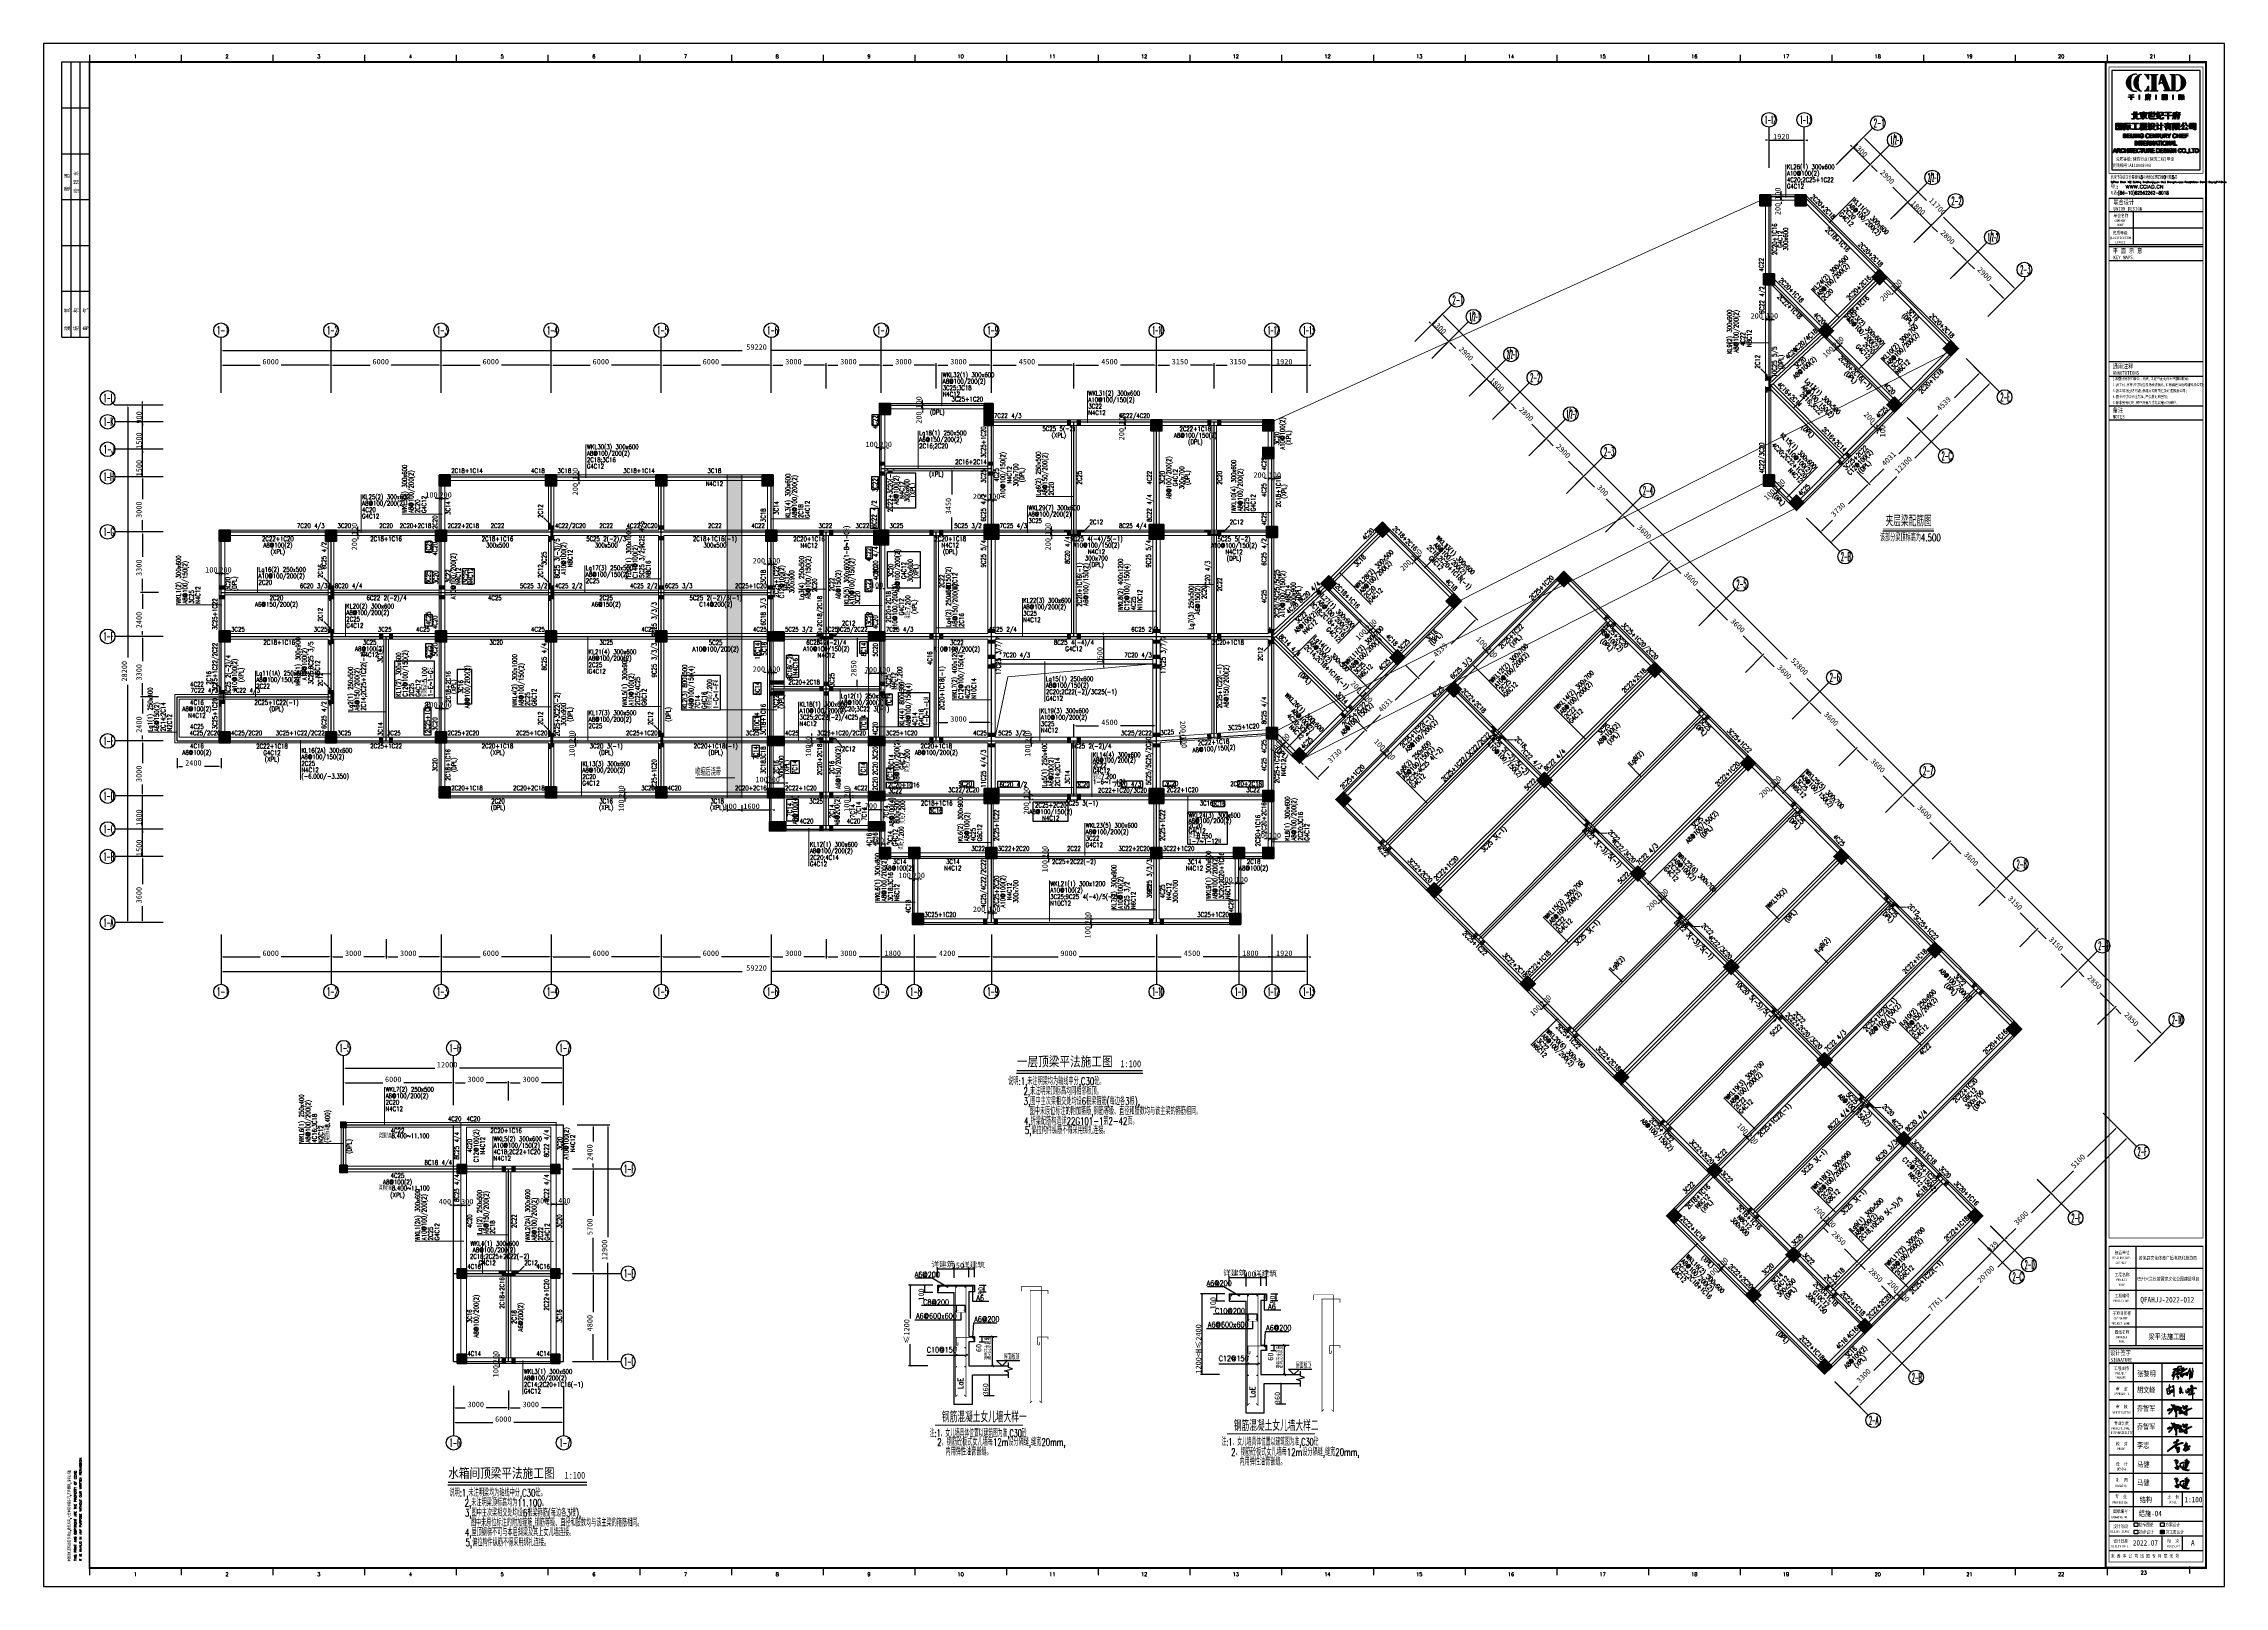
# Model space of a CAD drawing. Header units: inches. Extents: x 18712 to 314639, y 0 to 420500.
# Drawn here: x 18712 to 137612, y 84100 to 168200 of the extents above; entities that cross this region are included whole.
import ezdxf
from ezdxf.enums import TextEntityAlignment as Align
from ezdxf.lldxf.tags import DXFTag

# ---------------------------------------------------------------- set-up
doc = ezdxf.new("R2010")
doc.units = ezdxf.units.IN
doc.header["$LTSCALE"] = 1000
doc.header["$MEASUREMENT"] = 0
doc.layers.get('0').update_dxf_attribs({"true_color": 0xffffff})
for name, color, linetype, true_color in [('AXIS_TEXT', 7, 'Continuous', 0xffffff), ('DIM', 3, 'Continuous', 0x00ff00), ('DIM_SYMB', 3, 'Continuous', 0x00ff00), ('DOTE', 1, 'DOTE', 0xff0000), ('FLOOR_DOWN_TEXT', 7, 'Continuous', 0xffffff), ('HATCH', 7, 'Continuous', 0xd6d6d6), ('NUM', 7, 'Continuous', 0xffffff), ('PUB_DIM', 7, 'Continuous', 0xcccc00), ('PUB_TEXT', 7, 'Continuous', 0xffffff), ('REIN', 1, 'Continuous', 0xff0000), ('THIN', 7, 'Continuous', 0xffffff), ('TK', 7, 'Continuous', 0xffffff), ('TK-TEXT', 4, 'Continuous', 0x00ffff), ('WALL', 2, 'Continuous', 0xffff00), ('ZG-图号', 2, 'Continuous', 0xffff00), ('ZG-图名', 1, 'Continuous', 0xff0000), ('ZG-图框层', 4, 'Continuous', 0x00ffff), ('图层 1', 7, 'Continuous', 0xffffff), ('文字', 7, 'Continuous', 0xffffff), ('板洞边线', 7, 'Continuous', 0xadadad), ('柱填充', 7, 'Continuous', 0xc0c0c0), ('柱尺寸标注', 3, 'Continuous', 0x00ff00), ('梁原位标注', 7, 'Continuous', 0xffffff), ('梁名称编号', 2, 'Continuous', 0xffff00), ('梁标注引线', 2, 'Continuous', 0xffff00), ('梁附加吊筋', 1, 'Continuous', 0xff0000), ('梁附加吊筋标注', 7, 'Continuous', 0xffffff), ('梁附加箍筋', 1, 'Continuous', 0xff0000), ('梁集中标注', 2, 'Continuous', 0xffff00), ('砼柱', 2, 'Continuous', 0xffff00), ('砼梁', 6, 'Continuous', 0xff00ff), ('砼梁虚线', 9, 'HIDDEN', 0x808080), ('签名', 3, 'Continuous', 0x00ff00), ('粗线', 6, 'Continuous', 0xff00ff), ('细线', 7, 'Continuous', 0xffffff)]:
    doc.layers.add(name, color=color, linetype=linetype, true_color=true_color)
doc.styles.add('-宋体', font='simsun.ttc', dxfattribs={"height": 0.2, "bigfont": 'gbcbig.shx'})
doc.styles.add('_TCH_AXIS', font='txt.shx', dxfattribs={"height": 0.2, "bigfont": 'GBCBIG.shx'})
doc.styles.add('CCIAD-图框(会签栏)', font='txt.shx', dxfattribs={"height": 0.2, "bigfont": 'gbcbig.shx'})
doc.styles.add('CCIAD-图框(地址栏)', font='txt.shx', dxfattribs={"height": 0.2, "bigfont": 'gbcbig.shx'})
doc.styles.add('ISOCP', font='txt.shx', dxfattribs={"height": 0.2, "bigfont": 'gbcbig.shx'})
doc.styles.add('LZHZ', font='txt.shx', dxfattribs={"height": 0.2, "bigfont": 'gbcbig.shx'})
doc.styles.add('TSSD_Dimension', font='txt.shx', dxfattribs={"height": 0.2, "bigfont": 'gbcbig.shx'})
doc.styles.add('TSSD_Norm', font='txt.shx', dxfattribs={"height": 0.2, "bigfont": 'gbcbig.shx'})
doc.styles.add('TSSD_Rein', font='txt.shx', dxfattribs={"height": 0.2, "bigfont": 'gbcbig.shx'})
doc.styles.add('公司名等', font='simhei.ttf', dxfattribs={"height": 0.2, "bigfont": 'gbcbig.shx'})
tags = doc.linetypes.add('DASH', pattern=[0.35, 0.25, -0.1]).pattern_tags.tags
tags[6:7] = [DXFTag(74, 4), DXFTag(75, 0), DXFTag(340, '0'), DXFTag(46, 0.0), DXFTag(50, 0.0), DXFTag(44, 0.0), DXFTag(45, 0.0)]
tags[4:5] = [DXFTag(74, 4), DXFTag(75, 0), DXFTag(340, '0'), DXFTag(46, 0.0), DXFTag(50, 0.0), DXFTag(44, 0.0), DXFTag(45, 0.0)]
tags = doc.linetypes.add('DASHED', pattern=[0.75, 0.5, -0.25]).pattern_tags.tags
tags[6:7] = [DXFTag(74, 4), DXFTag(75, 0), DXFTag(340, '0'), DXFTag(46, 0.0), DXFTag(50, 0.0), DXFTag(44, 0.0), DXFTag(45, 0.0)]
tags[4:5] = [DXFTag(74, 4), DXFTag(75, 0), DXFTag(340, '0'), DXFTag(46, 0.0), DXFTag(50, 0.0), DXFTag(44, 0.0), DXFTag(45, 0.0)]
tags = doc.linetypes.add('DOTE', pattern=[2.42, 2, -0.2, 0.02, -0.2]).pattern_tags.tags
tags[10:11] = [DXFTag(74, 4), DXFTag(75, 0), DXFTag(340, '0'), DXFTag(46, 0.0), DXFTag(50, 0.0), DXFTag(44, 0.0), DXFTag(45, 0.0)]
tags[8:9] = [DXFTag(74, 4), DXFTag(75, 0), DXFTag(340, '0'), DXFTag(46, 0.0), DXFTag(50, 0.0), DXFTag(44, 0.0), DXFTag(45, 0.0)]
tags[6:7] = [DXFTag(74, 4), DXFTag(75, 0), DXFTag(340, '0'), DXFTag(46, 0.0), DXFTag(50, 0.0), DXFTag(44, 0.0), DXFTag(45, 0.0)]
tags[4:5] = [DXFTag(74, 4), DXFTag(75, 0), DXFTag(340, '0'), DXFTag(46, 0.0), DXFTag(50, 0.0), DXFTag(44, 0.0), DXFTag(45, 0.0)]
tags = doc.linetypes.add('HIDDEN', pattern=[0.375, 0.25, -0.125]).pattern_tags.tags
tags[6:7] = [DXFTag(74, 4), DXFTag(75, 0), DXFTag(340, '0'), DXFTag(46, 0.0), DXFTag(50, 0.0), DXFTag(44, 0.0), DXFTag(45, 0.0)]
tags[4:5] = [DXFTag(74, 4), DXFTag(75, 0), DXFTag(340, '0'), DXFTag(46, 0.0), DXFTag(50, 0.0), DXFTag(44, 0.0), DXFTag(45, 0.0)]
doc.dimstyles.new('_TCH_ARCH&&100', dxfattribs={"dimtxt": 297.5, "dimasz": 100, "dimexe": 250, "dimexo": 300, "dimgap": 126.25, "dimtad": 1, "dimdec": 0, "dimzin": 0, "dimdsep": 46, "dimtxsty": 'Standard', "dimblk": 'ARCHTICK', "dimblk1": 'ARCHTICK', "dimblk2": 'ARCHTICK', "dimcen": 0.09, "dimclrd": 256, "dimclre": 256, "dimclrt": 7, "dimazin": 2, "dimtfac": 1, "dimtdec": 4, "dimtix": 1, "dimtmove": 2, "dimatfit": 3, "dimfxl": 1, "dimtolj": 1, "dimtzin": 0, "dimarcsym": 0})
doc.dimstyles.new('TSSD_100_100$0', dxfattribs={"dimtxt": 300, "dimasz": 100, "dimexe": 100, "dimexo": 250, "dimgap": 100, "dimtad": 1, "dimdec": 0, "dimzin": 0, "dimdsep": 46, "dimtxsty": 'Standard', "dimcen": 0, "dimclrd": 256, "dimclre": 256, "dimclrt": 7, "dimadec": 0, "dimazin": 0, "dimtfac": 1, "dimtdec": 4, "dimtix": 1, "dimtmove": 2, "dimatfit": 3, "dimfxl": 1, "dimtolj": 1, "dimtzin": 0, "dimarcsym": 0})
doc.dimstyles.new('TSSD_25_100', dxfattribs={"dimtxt": 300, "dimasz": 100, "dimexe": 100, "dimexo": 250, "dimgap": 100, "dimtad": 1, "dimdec": 0, "dimlfac": 0.25, "dimzin": 0, "dimdsep": 46, "dimtxsty": 'Standard', "dimblk": 'ARCHTICK', "dimblk1": 'ARCHTICK', "dimblk2": 'ARCHTICK', "dimcen": 0, "dimclrd": 256, "dimclre": 256, "dimclrt": 7, "dimadec": 0, "dimazin": 0, "dimtfac": 1, "dimtdec": 4, "dimtix": 1, "dimtmove": 2, "dimatfit": 3, "dimfxl": 1, "dimtolj": 1, "dimtzin": 0, "dimarcsym": 0})
pattern_1 = [(45, (-30, -20), (-0.280633, 0.280633), [])]

# ---------------------------------------------------------------- blocks, each defined once
blk = doc.blocks.new('_ArchTick')
at = {"color": 0, "linetype": 'ByBlock', "const_width": 0.15}
blk.add_lwpolyline([(-0.5, -0.5), (0.5, 0.5)], dxfattribs=at)
blk = doc.blocks.new('*D1137')
at = {"layer": 'Defpoints', "color": 0, "transparency": 16777216}
for p in [(68361, 101404), (69161, 101404), (69161, 100864)]:
    blk.add_point(p, dxfattribs=at)
at = {"layer": 'FLOOR_DOWN_TEXT', "lineweight": -2, "transparency": 16777216}
for p, q in [((68361, 101654), (68361, 101504)), ((68361, 101404), (69161, 101404)), ((69161, 101114), (69161, 101504))]:
    blk.add_line(p, q, dxfattribs=at)
at = {"layer": 'FLOOR_DOWN_TEXT', "lineweight": -2, "transparency": 16777216, "xscale": 100, "yscale": 100, "zscale": 100}
blk.add_blockref('_ArchTick', (68361, 101404), dxfattribs=at)
at = {"layer": 'FLOOR_DOWN_TEXT', "lineweight": -2, "transparency": 16777216, "xscale": 100, "yscale": 100, "zscale": 100, "rotation": 180}
blk.add_blockref('_ArchTick', (69161, 101404), dxfattribs=at)
at = {"layer": 'FLOOR_DOWN_TEXT', "color": 7, "true_color": 0xffffff, "transparency": 16777216, "insert": (68562, 101594), "char_height": 300, "attachment_point": 5}
blk.add_mtext('\\A1;150', dxfattribs=at)
blk = doc.blocks.new('*D1138')
at = {"layer": 'Defpoints', "color": 0, "transparency": 16777216}
for p in [(66764, 100520), (67443, 100520), (67443, 100120)]:
    blk.add_point(p, dxfattribs=at)
at = {"layer": 'DIM', "lineweight": -2, "transparency": 16777216}
for p, q in [((67193, 100520), (66664, 100520)), ((67193, 100120), (66664, 100120)), ((66764, 100120), (66764, 100520))]:
    blk.add_line(p, q, dxfattribs=at)
at = {"layer": 'DIM', "lineweight": -2, "transparency": 16777216, "xscale": 100, "yscale": 100, "zscale": 100}
for p, rotation in [((66764, 100520), 90), ((66764, 100120), 270)]:
    blk.add_blockref('_ArchTick', p, dxfattribs=dict(at, rotation=rotation))
at = {"layer": 'DIM', "color": 7, "true_color": 0xffffff, "transparency": 16777216, "insert": (66558, 100010), "char_height": 300, "attachment_point": 5, "rotation": 90}
blk.add_mtext('\\A1;100', dxfattribs=at)
blk = doc.blocks.new('*D1139')
at = {"layer": 'Defpoints', "color": 0, "transparency": 16777216}
for p in [(65966, 100520), (67368, 100520), (67166, 96114)]:
    blk.add_point(p, dxfattribs=at)
at = {"layer": 'DIM', "lineweight": -2, "transparency": 16777216}
for p, q in [((67118, 100520), (65866, 100520)), ((65966, 100520), (65966, 98697)), ((65966, 96114), (65966, 97297)), ((66916, 96114), (65866, 96114))]:
    blk.add_line(p, q, dxfattribs=at)
at = {"layer": 'DIM', "lineweight": -2, "transparency": 16777216, "xscale": 100, "yscale": 100, "zscale": 100}
for p, rotation in [((65966, 100520), 90), ((65966, 96114), 270)]:
    blk.add_blockref('_ArchTick', p, dxfattribs=dict(at, rotation=rotation))
at = {"layer": 'DIM', "color": 7, "true_color": 0xffffff, "transparency": 16777216, "insert": (65767, 97997), "char_height": 300, "attachment_point": 5, "rotation": 90}
blk.add_mtext('\\A1;≤1200', dxfattribs=at)
blk = doc.blocks.new('_TSDBK')
at = {"lineweight": -3}
blk.add_line((-1, 0), (0, 0), dxfattribs=at)
at = {"lineweight": -3, "const_width": 0.5}
blk.add_lwpolyline([(-0.7, -0.7), (0.7, 0.7)], dxfattribs=at)
blk = doc.blocks.new('*D1140')
at = {"layer": 'Defpoints', "color": 0, "transparency": 16777216}
for p in [(68361, 101404), (67443, 100697), (68361, 100667)]:
    blk.add_point(p, dxfattribs=at)
at = {"layer": 'DIM', "lineweight": -2, "transparency": 16777216}
for p, q in [((67443, 100947), (67443, 101504)), ((67443, 101404), (68361, 101404)), ((68361, 100917), (68361, 101504))]:
    blk.add_line(p, q, dxfattribs=at)
at = {"layer": 'DIM', "lineweight": -2, "transparency": 16777216, "xscale": 100, "yscale": 100, "zscale": 100, "rotation": 180}
blk.add_blockref('_ArchTick', (67443, 101404), dxfattribs=at)
at = {"layer": 'DIM', "lineweight": -2, "transparency": 16777216, "xscale": 100, "yscale": 100, "zscale": 100}
blk.add_blockref('_ArchTick', (68361, 101404), dxfattribs=at)
at = {"layer": 'DIM', "color": 7, "true_color": 0xffffff, "transparency": 16777216, "insert": (67743, 101641), "char_height": 300, "attachment_point": 5}
blk.add_mtext('\\A1;详建筑', dxfattribs=at)
blk = doc.blocks.new('*D1141')
at = {"layer": 'Defpoints', "color": 0, "transparency": 16777216}
for p in [(69466, 100520), (69466, 100159), (69994, 100520)]:
    blk.add_point(p, dxfattribs=at)
at = {"layer": 'DIM', "lineweight": -2, "transparency": 16777216}
for p, q in [((69716, 100520), (70094, 100520)), ((69716, 100159), (70094, 100159)), ((69994, 100159), (69994, 100520))]:
    blk.add_line(p, q, dxfattribs=at)
at = {"layer": 'DIM', "lineweight": -2, "transparency": 16777216, "xscale": 100, "yscale": 100, "zscale": 100}
for p, rotation in [((69994, 100520), 270), ((69994, 100159), 90)]:
    blk.add_blockref('_ArchTick', p, dxfattribs=dict(at, rotation=rotation))
at = {"layer": 'DIM', "color": 7, "true_color": 0xffffff, "transparency": 16777216, "insert": (69804, 100202), "char_height": 300, "attachment_point": 5, "rotation": 90}
blk.add_mtext('\\A1;80', dxfattribs=at)
blk = doc.blocks.new('*D1142')
at = {"layer": 'Defpoints', "color": 0, "transparency": 16777216}
for p in [(69466, 97714), (69886, 97714), (69466, 97431)]:
    blk.add_point(p, dxfattribs=at)
at = {"layer": 'DIM', "lineweight": -2, "transparency": 16777216}
for p, q in [((69716, 97714), (69986, 97714)), ((69886, 97431), (69886, 97714)), ((69716, 97431), (69986, 97431))]:
    blk.add_line(p, q, dxfattribs=at)
at = {"layer": 'DIM', "lineweight": -2, "transparency": 16777216, "xscale": 100, "yscale": 100, "zscale": 100}
for p, rotation in [((69886, 97714), 90), ((69886, 97431), 270)]:
    blk.add_blockref('_ArchTick', p, dxfattribs=dict(at, rotation=rotation))
at = {"layer": 'DIM', "color": 7, "true_color": 0xffffff, "transparency": 16777216, "insert": (69696, 97095), "char_height": 300, "attachment_point": 5, "rotation": 90}
blk.add_mtext('\\A1;60', dxfattribs=at)
blk = doc.blocks.new('*D1143')
at = {"layer": 'Defpoints', "color": 0, "transparency": 16777216}
for p in [(69466, 101404), (69161, 100697), (69466, 100697)]:
    blk.add_point(p, dxfattribs=at)
at = {"layer": 'DIM', "lineweight": -2, "transparency": 16777216}
for p, q in [((69161, 100947), (69161, 101504)), ((69161, 101404), (69466, 101404)), ((69466, 100947), (69466, 101504))]:
    blk.add_line(p, q, dxfattribs=at)
at = {"layer": 'DIM', "lineweight": -2, "transparency": 16777216, "xscale": 100, "yscale": 100, "zscale": 100, "rotation": 180}
blk.add_blockref('_ArchTick', (69161, 101404), dxfattribs=at)
at = {"layer": 'DIM', "lineweight": -2, "transparency": 16777216, "xscale": 100, "yscale": 100, "zscale": 100}
blk.add_blockref('_ArchTick', (69466, 101404), dxfattribs=at)
at = {"layer": 'DIM', "color": 7, "true_color": 0xffffff, "transparency": 16777216, "insert": (69412, 101609), "char_height": 300, "attachment_point": 5}
blk.add_mtext('\\A1;详建筑', dxfattribs=at)
blk = doc.blocks.new('*D1144')
at = {"layer": 'Defpoints', "color": 0, "transparency": 16777216}
for p in [(84275, 100933), (85075, 100933), (85075, 100393)]:
    blk.add_point(p, dxfattribs=at)
at = {"layer": 'FLOOR_DOWN_TEXT', "lineweight": -2, "transparency": 16777216}
for p, q in [((84275, 101183), (84275, 101033)), ((84275, 100933), (85075, 100933)), ((85075, 100643), (85075, 101033))]:
    blk.add_line(p, q, dxfattribs=at)
at = {"layer": 'FLOOR_DOWN_TEXT', "lineweight": -2, "transparency": 16777216, "xscale": 100, "yscale": 100, "zscale": 100}
blk.add_blockref('_ArchTick', (84275, 100933), dxfattribs=at)
at = {"layer": 'FLOOR_DOWN_TEXT', "lineweight": -2, "transparency": 16777216, "xscale": 100, "yscale": 100, "zscale": 100, "rotation": 180}
blk.add_blockref('_ArchTick', (85075, 100933), dxfattribs=at)
at = {"layer": 'FLOOR_DOWN_TEXT', "color": 7, "true_color": 0xffffff, "transparency": 16777216, "insert": (84461, 101123), "char_height": 300, "attachment_point": 5}
blk.add_mtext('\\A1;200', dxfattribs=at)
blk = doc.blocks.new('*D1145')
at = {"layer": 'Defpoints', "color": 0, "transparency": 16777216}
for p in [(82678, 100049), (83357, 100049), (83357, 99649)]:
    blk.add_point(p, dxfattribs=at)
at = {"layer": 'DIM', "lineweight": -2, "transparency": 16777216}
for p, q in [((83107, 100049), (82578, 100049)), ((82678, 99649), (82678, 100049)), ((83107, 99649), (82578, 99649))]:
    blk.add_line(p, q, dxfattribs=at)
at = {"layer": 'DIM', "lineweight": -2, "transparency": 16777216, "xscale": 100, "yscale": 100, "zscale": 100}
for p, rotation in [((82678, 100049), 90), ((82678, 99649), 270)]:
    blk.add_blockref('_ArchTick', p, dxfattribs=dict(at, rotation=rotation))
at = {"layer": 'DIM', "color": 7, "true_color": 0xffffff, "transparency": 16777216, "insert": (82472, 99539), "char_height": 300, "attachment_point": 5, "rotation": 90}
blk.add_mtext('\\A1;100', dxfattribs=at)
blk = doc.blocks.new('*D1146')
at = {"layer": 'Defpoints', "color": 0, "transparency": 16777216}
for p in [(81880, 100049), (83282, 100049), (83080, 95643)]:
    blk.add_point(p, dxfattribs=at)
at = {"layer": 'DIM', "lineweight": -2, "transparency": 16777216}
for p, q in [((83032, 100049), (81780, 100049)), ((81880, 95643), (81880, 100049)), ((82830, 95643), (81780, 95643))]:
    blk.add_line(p, q, dxfattribs=at)
at = {"layer": 'DIM', "lineweight": -2, "transparency": 16777216, "xscale": 100, "yscale": 100, "zscale": 100}
for p, rotation in [((81880, 100049), 270), ((81880, 95643), 90)]:
    blk.add_blockref('_ArchTick', p, dxfattribs=dict(at, rotation=rotation))
at = {"layer": 'DIM', "color": 7, "true_color": 0xffffff, "transparency": 16777216, "insert": (81681, 97044), "char_height": 300, "attachment_point": 5, "rotation": 90}
blk.add_mtext('\\A1;1200<H≤2400', dxfattribs=at)
blk = doc.blocks.new('*D1147')
at = {"layer": 'Defpoints', "color": 0, "transparency": 16777216}
for p in [(83357, 100226), (84275, 100933), (84275, 100196)]:
    blk.add_point(p, dxfattribs=at)
at = {"layer": 'DIM', "lineweight": -2, "transparency": 16777216}
for p, q in [((83357, 100476), (83357, 101033)), ((83357, 100933), (84275, 100933)), ((84275, 100446), (84275, 101033))]:
    blk.add_line(p, q, dxfattribs=at)
at = {"layer": 'DIM', "lineweight": -2, "transparency": 16777216, "xscale": 100, "yscale": 100, "zscale": 100, "rotation": 180}
blk.add_blockref('_ArchTick', (83357, 100933), dxfattribs=at)
at = {"layer": 'DIM', "lineweight": -2, "transparency": 16777216, "xscale": 100, "yscale": 100, "zscale": 100}
blk.add_blockref('_ArchTick', (84275, 100933), dxfattribs=at)
at = {"layer": 'DIM', "color": 7, "true_color": 0xffffff, "transparency": 16777216, "insert": (83657, 101170), "char_height": 300, "attachment_point": 5}
blk.add_mtext('\\A1;详建筑', dxfattribs=at)
blk = doc.blocks.new('*D1148')
at = {"layer": 'Defpoints', "color": 0, "transparency": 16777216}
for p in [(85380, 100049), (85908, 100049), (85380, 99688)]:
    blk.add_point(p, dxfattribs=at)
at = {"layer": 'DIM', "lineweight": -2, "transparency": 16777216}
for p, q in [((85630, 100049), (86008, 100049)), ((85908, 99688), (85908, 100049)), ((85630, 99688), (86008, 99688))]:
    blk.add_line(p, q, dxfattribs=at)
at = {"layer": 'DIM', "lineweight": -2, "transparency": 16777216, "xscale": 100, "yscale": 100, "zscale": 100}
for p, rotation in [((85908, 100049), 270), ((85908, 99688), 90)]:
    blk.add_blockref('_ArchTick', p, dxfattribs=dict(at, rotation=rotation))
at = {"layer": 'DIM', "color": 7, "true_color": 0xffffff, "transparency": 16777216, "insert": (85718, 99731), "char_height": 300, "attachment_point": 5, "rotation": 90}
blk.add_mtext('\\A1;80', dxfattribs=at)
blk = doc.blocks.new('*D1149')
at = {"layer": 'Defpoints', "color": 0, "transparency": 16777216}
for p in [(85380, 97243), (85380, 96960), (85800, 97243)]:
    blk.add_point(p, dxfattribs=at)
at = {"layer": 'DIM', "lineweight": -2, "transparency": 16777216}
for p, q in [((85630, 97243), (85900, 97243)), ((85630, 96960), (85900, 96960)), ((85800, 96960), (85800, 97243))]:
    blk.add_line(p, q, dxfattribs=at)
at = {"layer": 'DIM', "lineweight": -2, "transparency": 16777216, "xscale": 100, "yscale": 100, "zscale": 100}
for p, rotation in [((85800, 97243), 90), ((85800, 96960), 270)]:
    blk.add_blockref('_ArchTick', p, dxfattribs=dict(at, rotation=rotation))
at = {"layer": 'DIM', "color": 7, "true_color": 0xffffff, "transparency": 16777216, "insert": (85610, 96624), "char_height": 300, "attachment_point": 5, "rotation": 90}
blk.add_mtext('\\A1;60', dxfattribs=at)
blk = doc.blocks.new('*D1150')
at = {"layer": 'Defpoints', "color": 0, "transparency": 16777216}
for p in [(85075, 100226), (85380, 100933), (85380, 100226)]:
    blk.add_point(p, dxfattribs=at)
at = {"layer": 'DIM', "lineweight": -2, "transparency": 16777216}
for p, q in [((85075, 100476), (85075, 101033)), ((85075, 100933), (85380, 100933)), ((85380, 100476), (85380, 101033))]:
    blk.add_line(p, q, dxfattribs=at)
at = {"layer": 'DIM', "lineweight": -2, "transparency": 16777216, "xscale": 100, "yscale": 100, "zscale": 100, "rotation": 180}
blk.add_blockref('_ArchTick', (85075, 100933), dxfattribs=at)
at = {"layer": 'DIM', "lineweight": -2, "transparency": 16777216, "xscale": 100, "yscale": 100, "zscale": 100}
blk.add_blockref('_ArchTick', (85380, 100933), dxfattribs=at)
at = {"layer": 'DIM', "color": 7, "true_color": 0xffffff, "transparency": 16777216, "insert": (85326, 101138), "char_height": 300, "attachment_point": 5}
blk.add_mtext('\\A1;详建筑', dxfattribs=at)
blk = doc.blocks.new('*D1151')
at = {"layer": 'Defpoints', "color": 0, "transparency": 16777216}
for p in [(69684, 95634), (70281, 95634), (69684, 94514)]:
    blk.add_point(p, dxfattribs=at)
at = {"layer": 'PUB_DIM', "lineweight": -2, "transparency": 16777216}
for p, q in [((69984, 95634), (70531, 95634)), ((70281, 94514), (70281, 95634)), ((69984, 94514), (70531, 94514))]:
    blk.add_line(p, q, dxfattribs=at)
at = {"layer": 'PUB_DIM', "lineweight": -2, "transparency": 16777216, "xscale": 100, "yscale": 100, "zscale": 100}
for p, rotation in [((70281, 95634), 270), ((70281, 94514), 90)]:
    blk.add_blockref('_ArchTick', p, dxfattribs=dict(at, rotation=rotation))
at = {"layer": 'PUB_DIM', "color": 7, "true_color": 0xffffff, "transparency": 16777216, "insert": (70065, 94843), "char_height": 297.5, "attachment_point": 5, "rotation": 90}
blk.add_mtext('\\A1;360', dxfattribs=at)
blk = doc.blocks.new('*D1152')
at = {"layer": 'Defpoints', "color": 0, "transparency": 16777216}
for p in [(85598, 95163), (86195, 95163), (85598, 94043)]:
    blk.add_point(p, dxfattribs=at)
at = {"layer": 'PUB_DIM', "lineweight": -2, "transparency": 16777216}
for p, q in [((85898, 95163), (86445, 95163)), ((86195, 94043), (86195, 95163)), ((85898, 94043), (86445, 94043))]:
    blk.add_line(p, q, dxfattribs=at)
at = {"layer": 'PUB_DIM', "lineweight": -2, "transparency": 16777216, "xscale": 100, "yscale": 100, "zscale": 100}
for p, rotation in [((86195, 95163), 270), ((86195, 94043), 90)]:
    blk.add_blockref('_ArchTick', p, dxfattribs=dict(at, rotation=rotation))
at = {"layer": 'PUB_DIM', "color": 7, "true_color": 0xffffff, "transparency": 16777216, "insert": (85979, 94372), "char_height": 297.5, "attachment_point": 5, "rotation": 90}
blk.add_mtext('\\A1;360', dxfattribs=at)
blk = doc.blocks.new('DAnoyomous23044')
at = {"layer": 'TK', "style": '-宋体', "width": 0.8}
for s, height, p in [('校  对', 180, (131700, 91782)), ('PROOF', 130, (131765, 91532))]:
    blk.add_text(s, height=height, dxfattribs=at).set_placement(p)
blk = doc.blocks.new('DAnoyomous23047')
at = {"layer": 'TK', "style": '-宋体', "width": 0.8}
for s, height, p in [('设  计', 180, (131700, 90683)), ('DESIGN', 130, (131755, 90433))]:
    blk.add_text(s, height=height, dxfattribs=at).set_placement(p)
blk = doc.blocks.new('DAnoyomous23050')
at = {"layer": 'TK', "style": '-宋体', "width": 0.8}
for s, height, p in [('DRAWING', 130, (131680, 89509)), ('制  图', 180, (131705, 89809))]:
    blk.add_text(s, height=height, dxfattribs=at).set_placement(p)
blk = doc.blocks.new('DAnoyomous23053')
at = {"layer": 'TK', "style": '-宋体', "width": 0.8}
for s, height, p in [('审  核', 180, (131696, 93806)), ('VERIFICATION', 130.03, (131517, 93506))]:
    blk.add_text(s, height=height, dxfattribs=at).set_placement(p)
blk = doc.blocks.new('DAnoyomous23057')
at = {"layer": 'TK', "style": '-宋体', "width": 0.8}
for s, height, p in [('PROFESSIONAL', 130, (131448, 92648)), ('专业负责', 180, (131596, 92898)), ('RESPONSIBILITY', 130, (131413, 92415))]:
    blk.add_text(s, height=height, dxfattribs=at).set_placement(p)
blk = doc.blocks.new('DAnoyomous23061')
at = {"layer": 'TK', "style": '-宋体', "width": 0.8}
for s, height, p in [('APPROVA', 130, (131598, 94531)), ('审  定', 180, (131698, 94781))]:
    blk.add_text(s, height=height, dxfattribs=at).set_placement(p)
at = {"layer": 'TK', "style": '-宋体'}
blk.add_text('L', height=130, dxfattribs=at).set_placement((132336, 94531))
blk = doc.blocks.new('DAnoyomous23065')
at = {"layer": 'TK', "style": '-宋体', "width": 0.8}
for s, height, p in [('工程主持', 180, (131596, 95898)), ('MANAGER', 130.1, (131653, 95414)), ('PROJECT', 130.1, (131678, 95648))]:
    blk.add_text(s, height=height, dxfattribs=at).set_placement(p)
blk = doc.blocks.new('DAnoyomous23071')
at = {"layer": 'TK', "style": '-宋体', "width": 0.8}
for s, height, p in [('建设单位', 180, (131635, 102200)), ('CONSTRUCTION', 130.03, (131481, 101950)), ('COMPANY', 130, (131682, 101667))]:
    blk.add_text(s, height=height, dxfattribs=at).set_placement(p)
blk = doc.blocks.new('DAnoyomous23075')
at = {"layer": 'TK', "style": '-宋体', "width": 0.8}
for s, height, p in [('工程名称', 180, (131633, 101000)), ('PROJECT', 130, (131716, 100750)), ('NAME', 130, (131848, 100466))]:
    blk.add_text(s, height=height, dxfattribs=at).set_placement(p)
blk = doc.blocks.new('DAnoyomous23078')
at = {"layer": 'TK', "style": '-宋体', "width": 0.8}
for s, height, p in [('工程编号', 180, (131636, 99858)), ('PROJECT NO.', 130, (131545, 99608))]:
    blk.add_text(s, height=height, dxfattribs=at).set_placement(p)
blk = doc.blocks.new('DAnoyomous23082')
at = {"layer": 'TK', "style": '-宋体', "width": 0.8}
for s, height, p in [('子项目名称', 180, (131516, 98900)), ('COMPONENT', 130, (131573, 98650)), ('PROJECT NAME', 130, (131446, 98366))]:
    blk.add_text(s, height=height, dxfattribs=at).set_placement(p)
blk = doc.blocks.new('DAnoyomous23086')
at = {"layer": 'TK', "style": '-宋体', "width": 0.8}
for s, height, p in [('图纸名称', 180, (131628, 97872)), ('DRAWING', 130, (131719, 97622)), ('NAME', 130, (131848, 97388))]:
    blk.add_text(s, height=height, dxfattribs=at).set_placement(p)
blk = doc.blocks.new('DAnoyomous23089')
at = {"layer": 'TK', "style": '-宋体', "width": 0.8}
for s, height, p in [('PROFESSION', 130, (131506, 88607)), ('专  业', 180, (131653, 88907))]:
    blk.add_text(s, height=height, dxfattribs=at).set_placement(p)
blk = doc.blocks.new('DAnoyomous23092')
at = {"layer": 'TK', "style": '-宋体', "width": 0.8}
for s, height, p in [('图纸编号', 180, (131546, 88107)), ('DRAWING NO.', 130, (131459, 87807))]:
    blk.add_text(s, height=height, dxfattribs=at).set_placement(p)
blk = doc.blocks.new('DAnoyomous23095')
at = {"layer": 'TK', "style": '-宋体', "width": 0.8}
for s, height, p in [('DESIGN STAGE', 130, (131409, 87031)), ('设计阶段', 180, (131550, 87281))]:
    blk.add_text(s, height=height, dxfattribs=at).set_placement(p)
blk = doc.blocks.new('DAnoyomous23098')
at = {"layer": 'TK', "style": '-宋体', "width": 0.8}
for s, height, p in [('DESIGN DATE', 130.03, (131459, 86233)), ('设计日期', 180, (131553, 86483))]:
    blk.add_text(s, height=height, dxfattribs=at).set_placement(p)
blk = doc.blocks.new('DAnoyomous23101')
at = {"layer": 'TK', "style": '-宋体', "width": 0.8}
for s, height, p in [('比  例', 180, (134504, 88883)), ('SCALE', 130, (134587, 88633))]:
    blk.add_text(s, height=height, dxfattribs=at).set_placement(p)
blk = doc.blocks.new('DAnoyomous23104')
at = {"layer": 'TK', "style": '-宋体', "width": 0.8}
for s, height, p in [('REVISION', 130, (134490, 86233)), ('版  次', 180, (134506, 86483))]:
    blk.add_text(s, height=height, dxfattribs=at).set_placement(p)
blk = doc.blocks.new('DAnoyomous23119')
at = {"layer": 'TK', "style": '-宋体'}
for s, height, width, p in [('QUALIFICATION', 130, 0.85, (131360, 157547)), ('资质等级', 180, 0.8, (131526, 157797)), ('LEVELS', 130, 0.85, (131665, 157314))]:
    blk.add_text(s, height=height, dxfattribs=dict(at, width=width)).set_placement(p)
blk = doc.blocks.new('DAnoyomous23126')
at = {"layer": 'TK', "style": '-宋体', "width": 0.8}
for s, height, p in [('单位名称', 180, (131571, 158734)), ('COMPANY', 130, (131622, 158484)), ('NAME', 130, (131787, 158251))]:
    blk.add_text(s, height=height, dxfattribs=at).set_placement(p)
blk = doc.blocks.new('DAnoyomous23147')
at = {"layer": 'TK', "style": 'CCIAD-图框(地址栏)'}
for s, height, width, p in [('北京市海淀区长春桥路5号新起点嘉园10号楼5层', 180, 0.9, (131419, 160825)), ('5#Floor Block 10# Building Xinqidianjiayuan No.5 Changchunqiao Road,Haidian District Beijing,P.R.China', 95, 0.78, (131426, 160608)), ('网址:', 180, 0.9, (131410, 160309)), ('电话:(86-10)82562262-8018', 180, 0.9, (131407, 159978)), ('WWW.CCIAD.CN', 180, 1.2, (132226, 160309))]:
    blk.add_text(s, height=height, dxfattribs=dict(at, width=width)).set_placement(p)
blk = doc.blocks.new('cciad-logohatch')
at = {"true_color": 0xff0000}
for points in [[(7.69, 30.69), (7.7, 31.05), (7.7, 31.17), (7.7, 31.23), (7.71, 31.35), (7.71, 31.43), (7.71, 31.47), (7.72, 31.55), (7.72, 31.62), (7.72, 31.65), (7.73, 31.72), (7.73, 31.77), (7.73, 31.8), (7.74, 31.85), (7.74, 31.9), (7.74, 31.92), (7.75, 31.97), (7.75, 32), (7.75, 32.01), (7.75, 32.04), (7.76, 32.06), (7.76, 32.08), (7.77, 32.15), (7.77, 32.18), (7.78, 32.24), (7.79, 32.31), (7.79, 32.35), (7.81, 32.42), (7.82, 32.48), (7.83, 32.51), (7.84, 32.57), (7.86, 32.64), (7.86, 32.67), (7.88, 32.73), (7.89, 32.77), (7.9, 32.8), (7.92, 32.86), (7.93, 32.89), (7.95, 32.95), (7.97, 33.01), (7.99, 33.04), (8.01, 33.1), (8.05, 33.18), (8.07, 33.22), (8.11, 33.3), (8.13, 33.34), (8.15, 33.36), (8.17, 33.39), (8.22, 33.47), (8.25, 33.51), (8.31, 33.57), (8.32, 33.59), (8.36, 33.63), (8.38, 33.66), (8.43, 33.7), (8.5, 33.75), (8.54, 33.78), (8.61, 33.84), (8.65, 33.86), (8.69, 33.89), (8.74, 33.92), (8.77, 33.93), (8.83, 33.96), (8.95, 34.01), (9.01, 34.03), (9.14, 34.06), (9.18, 34.07), (9.2, 34.07), (9.24, 34.08), (9.29, 34.08), (9.31, 34.09), (9.37, 34.1), (9.41, 34.1), (9.43, 34.1), (9.47, 34.1), (9.47, 34.11), (9.53, 34.11), (9.57, 34.11), (9.64, 34.11), (9.64, 34.12), (9.72, 34.12), (9.77, 34.12), (9.86, 34.11), (9.92, 34.11), (9.95, 34.11), (10.01, 34.11), (10.07, 34.09), (10.11, 34.09), (10.19, 34.09), (10.19, 34.14), (10.19, 34.16), (10.19, 34.21), (10.16, 34.23), (10.1, 34.23), (10.07, 34.24), (10.02, 34.25), (9.95, 34.25), (9.91, 34.25), (9.85, 34.26), (9.77, 34.26), (9.73, 34.26), (9.65, 34.26), (9.65, 34.25), (9.58, 34.25), (9.54, 34.25), (9.48, 34.25), (9.48, 34.24), (9.45, 34.24), (9.44, 34.24), (9.41, 34.24), (9.4, 34.24), (9.38, 34.24), (9.32, 34.23), (9.29, 34.23), (9.24, 34.22), (9.17, 34.21), (9.14, 34.2), (9.09, 34.19), (9.06, 34.18), (9.04, 34.18), (8.97, 34.16), (8.94, 34.15), (8.88, 34.14), (8.84, 34.13), (8.81, 34.12), (8.71, 34.09), (8.66, 34.07), (8.57, 34.04), (8.48, 34), (8.43, 33.98), (8.35, 33.95), (8.31, 33.93), (8.29, 33.92), (8.25, 33.9), (8.19, 33.88), (8.17, 33.87), (8.12, 33.84), (8.08, 33.82), (8.06, 33.81), (8.02, 33.79), (7.94, 33.74), (7.89, 33.71), (7.81, 33.65), (7.79, 33.66), (7.78, 33.64), (7.75, 33.62), (7.72, 33.6), (7.6, 33.51), (7.53, 33.47), (7.42, 33.36), (7.38, 33.33), (7.36, 33.31), (7.31, 33.28), (7.21, 33.18), (7.16, 33.12), (7.06, 33.02), (6.95, 32.89), (6.9, 32.83), (6.79, 32.7), (6.77, 32.66), (6.76, 32.64), (6.73, 32.6), (6.71, 32.57), (6.69, 32.54), (6.61, 32.41), (6.58, 32.35), (6.5, 32.22), (6.46, 32.15), (6.45, 32.11), (6.41, 32.04), (6.39, 31.98), (6.38, 31.95), (6.34, 31.9), (6.33, 31.85), (6.32, 31.82), (6.3, 31.77), (6.28, 31.72), (6.28, 31.7), (6.26, 31.65), (6.23, 31.53), (6.21, 31.47), (6.17, 31.34), (6.18, 31.3), (6.17, 31.27), (6.16, 31.23), (6.15, 31.18), (6.15, 31.15), (6.13, 31.1), (6.14, 31.07), (6.14, 31.05), (6.12, 31.01), (6.12, 30.97), (6.12, 30.95), (6.11, 30.91), (6.11, 30.84), (6.11, 30.8), (6.1, 30.73), (6.1, 30.63), (6.1, 30.58), (6.1, 30.47), (6.11, 30.47), (6.11, 30.4), (6.11, 30.36), (6.11, 30.29), (6.12, 30.29), (6.12, 30.25), (6.12, 30.23), (6.12, 30.19), (6.14, 30.13), (6.15, 30.1), (6.15, 30.04), (6.16, 29.99), (6.16, 29.97), (6.17, 29.92), (6.2, 29.79), (6.21, 29.73), (6.25, 29.6), (6.29, 29.45), (6.32, 29.38), (6.38, 29.23), (6.4, 29.2), (6.41, 29.17), (6.45, 29.08), (6.48, 29.04), (6.52, 28.95), (6.59, 28.84), (6.62, 28.78), (6.69, 28.67), (6.71, 28.64), (6.73, 28.61), (6.81, 28.48), (6.86, 28.42), (6.96, 28.31), (6.99, 28.27), (7.01, 28.25), (7.04, 28.21), (7.14, 28.11), (7.19, 28.06), (7.29, 27.96), (7.44, 27.84), (7.51, 27.78), (7.65, 27.67), (7.68, 27.66), (7.7, 27.64), (7.74, 27.62), (7.76, 27.6), (7.86, 27.54), (7.91, 27.51), (8.01, 27.45), (8.11, 27.4), (8.16, 27.37), (8.26, 27.33), (8.31, 27.31), (8.34, 27.29), (8.4, 27.26), (8.42, 27.27), (8.45, 27.25), (8.5, 27.23), (8.52, 27.22), (8.58, 27.2), (8.62, 27.18), (8.65, 27.17), (8.7, 27.16), (8.75, 27.14), (8.78, 27.13), (8.84, 27.12), (8.88, 27.1), (8.91, 27.1), (8.96, 27.09), (9.01, 27.07), (9.04, 27.07), (9.1, 27.06), (9.14, 27.05), (9.17, 27.04), (9.22, 27.04), (9.28, 27.03), (9.31, 27.03), (9.38, 27.01), (9.42, 27.01), (9.44, 27.01), (9.49, 27), (9.69, 27), (9.79, 27), (9.99, 27), (9.99, 27.01), (10.03, 27.01), (10.05, 27.01), (10.1, 27.01), (10.14, 27.02), (10.19, 27.04), (10.19, 27.1), (10.19, 27.12), (10.19, 27.17), (10.18, 27.18), (10.16, 27.19), (10.15, 27.18), (10.1, 27.17), (10.08, 27.17), (10.04, 27.15), (10, 27.16), (9.98, 27.16), (9.95, 27.14), (9.77, 27.14), (9.68, 27.14), (9.51, 27.15), (9.46, 27.15), (9.44, 27.15), (9.4, 27.15), (9.24, 27.18), (9.17, 27.19), (9.02, 27.23), (8.94, 27.25), (8.91, 27.26), (8.84, 27.29), (8.81, 27.3), (8.79, 27.31), (8.72, 27.34), (8.69, 27.35), (8.63, 27.39), (8.6, 27.4), (8.59, 27.42), (8.56, 27.42), (8.56, 27.44), (8.51, 27.47), (8.48, 27.49), (8.44, 27.53), (8.39, 27.57), (8.37, 27.59), (8.33, 27.63), (8.28, 27.7), (8.25, 27.74), (8.2, 27.8), (8.2, 27.82), (8.18, 27.83), (8.16, 27.87), (8.15, 27.89), (8.12, 27.93), (8.09, 27.99), (8.08, 28.02), (8.05, 28.07), (8.04, 28.12), (8.02, 28.15), (7.99, 28.19), (8, 28.22), (7.98, 28.24), (7.96, 28.31), (7.94, 28.35), (7.92, 28.42), (7.91, 28.46), (7.9, 28.49), (7.88, 28.56), (7.88, 28.59), (7.86, 28.65), (7.83, 28.8), (7.81, 28.87), (7.79, 29.02), (7.78, 29.08), (7.78, 29.11), (7.77, 29.16), (7.76, 29.2), (7.76, 29.24), (7.75, 29.32), (7.75, 29.36), (7.74, 29.44), (7.74, 29.46), (7.74, 29.47), (7.73, 29.49), (7.73, 29.52), (7.73, 29.53), (7.73, 29.56), (7.72, 29.56), (7.72, 29.62), (7.72, 29.65), (7.72, 29.7), (7.71, 29.7), (7.71, 29.77), (7.71, 29.8), (7.71, 29.87), (7.7, 29.87), (7.7, 29.98), (7.7, 30.04), (7.7, 30.15), (7.69, 30.15), (7.69, 30.51)], [(10.79, 30.52), (10.79, 30.67), (10.8, 30.98), (10.8, 31.11), (10.8, 31.18), (10.81, 31.31), (10.81, 31.4), (10.81, 31.44), (10.82, 31.52), (10.82, 31.59), (10.82, 31.62), (10.83, 31.69), (10.83, 31.75), (10.83, 31.78), (10.84, 31.83), (10.84, 31.88), (10.84, 31.9), (10.85, 31.95), (10.85, 32), (10.85, 32.02), (10.85, 32.06), (10.88, 32.27), (10.9, 32.37), (10.93, 32.57), (10.95, 32.64), (10.95, 32.67), (10.97, 32.73), (10.98, 32.77), (10.99, 32.8), (11.01, 32.87), (11.03, 32.91), (11.05, 32.98), (11.08, 33.05), (11.09, 33.08), (11.12, 33.15), (11.14, 33.2), (11.16, 33.22), (11.18, 33.27), (11.22, 33.33), (11.23, 33.36), (11.27, 33.41), (11.31, 33.47), (11.34, 33.5), (11.38, 33.56), (11.45, 33.63), (11.48, 33.66), (11.55, 33.73), (11.6, 33.76), (11.63, 33.79), (11.68, 33.83), (11.7, 33.83), (11.71, 33.85), (11.75, 33.87), (11.79, 33.9), (11.83, 33.92), (11.86, 33.93), (11.91, 33.96), (11.94, 33.97), (11.98, 33.99), (12.02, 34), (12.05, 34.01), (12.1, 34.03), (12.14, 34.04), (12.18, 34.06), (12.18, 34.11), (12.18, 34.13), (12.18, 34.18), (12.16, 34.2), (12.15, 34.19), (12.08, 34.17), (12.05, 34.16), (11.99, 34.15), (11.93, 34.13), (11.9, 34.12), (11.85, 34.11), (11.8, 34.09), (11.77, 34.08), (11.73, 34.07), (11.65, 34.04), (11.62, 34.03), (11.55, 34), (11.46, 33.96), (11.42, 33.94), (11.34, 33.91), (11.29, 33.88), (11.26, 33.87), (11.22, 33.85), (11.21, 33.84), (11.17, 33.82), (11.15, 33.81), (11.11, 33.79), (11.04, 33.75), (11.01, 33.73), (10.95, 33.68), (10.93, 33.69), (10.92, 33.67), (10.88, 33.65), (10.86, 33.63), (10.82, 33.61), (10.8, 33.59), (10.66, 33.49), (10.59, 33.44), (10.47, 33.33), (10.46, 33.32), (10.44, 33.31), (10.39, 33.26), (10.36, 33.24), (10.32, 33.19), (10.27, 33.16), (10.25, 33.14), (10.23, 33.1), (10.19, 33.06), (10.16, 33.04), (10.12, 32.99), (10.02, 32.87), (9.97, 32.81), (9.88, 32.69), (9.85, 32.65), (9.84, 32.63), (9.81, 32.59), (9.73, 32.46), (9.69, 32.39), (9.61, 32.26), (9.56, 32.17), (9.54, 32.12), (9.49, 32.02), (9.45, 31.93), (9.44, 31.89), (9.4, 31.8), (9.38, 31.74), (9.37, 31.71), (9.35, 31.65), (9.33, 31.58), (9.32, 31.54), (9.3, 31.47), (9.29, 31.4), (9.28, 31.36), (9.26, 31.28), (9.25, 31.23), (9.25, 31.21), (9.24, 31.16), (9.24, 31.1), (9.23, 31.06), (9.22, 31), (9.22, 30.96), (9.22, 30.94), (9.21, 30.89), (9.21, 30.8), (9.21, 30.75), (9.2, 30.66), (9.2, 30.62), (9.2, 30.6), (9.2, 30.55), (9.21, 30.55), (9.21, 30.46), (9.21, 30.42), (9.21, 30.33), (9.22, 30.33), (9.22, 30.28), (9.22, 30.26), (9.22, 30.21), (9.24, 30.1), (9.25, 30.05), (9.26, 29.94), (9.27, 29.9), (9.27, 29.88), (9.28, 29.84), (9.32, 29.68), (9.34, 29.61), (9.39, 29.45), (9.41, 29.39), (9.43, 29.36), (9.45, 29.3), (9.47, 29.25), (9.48, 29.23), (9.5, 29.18), (9.55, 29.09), (9.57, 29.04), (9.62, 28.94), (9.68, 28.85), (9.7, 28.8), (9.76, 28.71), (9.78, 28.68), (9.8, 28.65), (9.82, 28.62), (9.84, 28.59), (9.93, 28.46), (9.97, 28.4), (10.08, 28.29), (10.09, 28.27), (10.1, 28.25), (10.14, 28.21), (10.16, 28.19), (10.2, 28.15), (10.21, 28.13), (10.25, 28.09), (10.27, 28.07), (10.32, 28.03), (10.34, 28.02), (10.37, 27.98), (10.39, 27.96), (10.43, 27.93), (10.55, 27.82), (10.62, 27.77), (10.75, 27.67), (10.77, 27.67), (10.78, 27.66), (10.81, 27.64), (10.84, 27.62), (10.87, 27.6), (10.9, 27.58), (10.98, 27.52), (11.03, 27.5), (11.12, 27.45), (11.2, 27.4), (11.25, 27.38), (11.34, 27.34), (11.45, 27.29), (11.51, 27.26), (11.63, 27.22), (11.7, 27.19), (11.73, 27.18), (11.81, 27.16), (11.91, 27.13), (11.97, 27.11), (12.08, 27.09), (12.11, 27.08), (12.12, 27.08), (12.18, 27.07), (12.18, 27.12), (12.18, 27.15), (12.18, 27.21), (12.06, 27.24), (12.01, 27.26), (11.9, 27.31), (11.88, 27.31), (11.87, 27.32), (11.81, 27.34), (11.78, 27.36), (11.73, 27.39), (11.7, 27.4), (11.69, 27.42), (11.67, 27.42), (11.66, 27.44), (11.61, 27.46), (11.59, 27.48), (11.56, 27.51), (11.49, 27.57), (11.46, 27.6), (11.4, 27.66), (11.35, 27.73), (11.33, 27.76), (11.28, 27.82), (11.26, 27.86), (11.25, 27.89), (11.22, 27.92), (11.18, 27.99), (11.17, 28.03), (11.13, 28.1), (11.12, 28.14), (11.11, 28.16), (11.09, 28.2), (11.08, 28.23), (11.07, 28.25), (11.05, 28.31), (11.04, 28.34), (11.02, 28.4), (10.99, 28.51), (10.98, 28.56), (10.95, 28.66), (10.94, 28.7), (10.94, 28.72), (10.93, 28.76), (10.9, 28.93), (10.88, 29.01), (10.86, 29.18), (10.85, 29.25), (10.85, 29.29), (10.84, 29.36), (10.84, 29.38), (10.84, 29.39), (10.84, 29.41), (10.84, 29.43), (10.84, 29.44), (10.84, 29.46), (10.83, 29.46), (10.83, 29.51), (10.83, 29.53), (10.83, 29.58), (10.82, 29.58), (10.82, 29.64), (10.82, 29.67), (10.82, 29.73), (10.81, 29.73), (10.81, 29.8), (10.81, 29.84), (10.81, 29.91), (10.8, 29.91), (10.8, 30.03), (10.8, 30.09), (10.8, 30.21), (10.79, 30.21)], [(15.1, 34.08), (15.09, 34.08), (15.08, 34.11), (15.05, 34.12), (15.03, 34.12), (14.99, 34.11), (14.96, 34.11), (14.93, 34.09), (14.91, 34.03), (14.9, 34), (14.87, 33.95), (14.85, 33.96), (14.84, 33.94), (14.81, 33.93), (14.78, 33.91), (14.74, 33.92), (14.72, 33.9), (14.65, 33.9), (14.62, 33.9), (14.56, 33.9), (14.33, 33.96), (14.22, 33.99), (14.01, 34.06), (13.93, 34.08), (13.9, 34.09), (13.83, 34.11), (13.78, 34.12), (13.75, 34.13), (13.71, 34.14), (13.67, 34.15), (13.65, 34.13), (13.65, 34.07), (13.65, 34.05), (13.65, 33.99), (13.72, 33.94), (13.76, 33.91), (13.84, 33.86), (13.86, 33.87), (13.87, 33.85), (13.9, 33.83), (13.93, 33.81), (13.99, 33.76), (14.02, 33.74), (14.08, 33.7), (14.15, 33.62), (14.19, 33.58), (14.27, 33.5), (14.34, 33.42), (14.37, 33.37), (14.44, 33.29), (14.49, 33.21), (14.51, 33.16), (14.56, 33.08), (14.61, 32.98), (14.64, 32.93), (14.69, 32.82), (14.71, 32.77), (14.72, 32.75), (14.75, 32.7), (14.74, 32.67), (14.76, 32.65), (14.78, 32.6), (14.8, 32.55), (14.83, 32.47), (14.85, 32.43), (14.88, 32.34), (14.9, 32.29), (14.91, 32.27), (14.92, 32.22), (14.94, 32.18), (14.95, 32.16), (14.97, 32.11), (15.01, 32.11), (15.04, 32.11), (15.09, 32.11), (15.08, 32.12), (15.09, 32.13), (15.1, 32.13), (15.1, 32.91), (15.1, 33.3)], [(15.15, 27.97), (15.15, 28.38), (15.15, 29.21), (15.11, 29.23), (15.09, 29.23), (15.05, 29.22), (15.02, 29.21), (14.99, 29.2), (14.99, 29.19), (14.98, 29.17), (14.97, 29.12), (14.96, 29.1), (14.95, 29.05), (14.94, 29.02), (14.93, 28.98), (14.9, 28.9), (14.89, 28.86), (14.86, 28.77), (14.83, 28.68), (14.81, 28.64), (14.77, 28.55), (14.73, 28.46), (14.71, 28.42), (14.66, 28.33), (14.62, 28.27), (14.6, 28.23), (14.56, 28.17), (14.55, 28.14), (14.52, 28.11), (14.51, 28.08), (14.48, 28.05), (14.41, 27.95), (14.37, 27.9), (14.29, 27.81), (14.23, 27.75), (14.2, 27.72), (14.14, 27.66), (14.04, 27.58), (14, 27.55), (13.91, 27.47), (13.89, 27.47), (13.88, 27.46), (13.79, 27.4), (13.75, 27.38), (13.66, 27.33), (13.66, 27.32), (13.66, 27.31), (13.65, 27.31), (13.65, 27.24), (13.65, 27.2), (13.65, 27.11), (13.69, 27.11), (13.72, 27.12), (13.83, 27.14), (13.88, 27.16), (14, 27.19), (14.1, 27.21), (14.15, 27.23), (14.25, 27.26), (14.28, 27.26), (14.32, 27.28), (14.34, 27.28), (14.36, 27.29), (14.39, 27.3), (14.43, 27.31), (14.46, 27.31), (14.51, 27.33), (14.54, 27.32), (14.57, 27.34), (14.65, 27.34), (14.69, 27.34), (14.78, 27.34), (14.82, 27.33), (14.83, 27.32), (14.87, 27.3), (14.91, 27.27), (14.93, 27.25), (14.96, 27.21), (14.97, 27.17), (15, 27.14), (15.06, 27.14), (15.09, 27.14), (15.15, 27.14)], [(18.96, 27.31), (18.94, 27.32), (18.93, 27.33), (18.91, 27.33), (18.84, 27.33), (18.81, 27.33), (18.75, 27.33), (18.66, 27.35), (18.62, 27.36), (18.54, 27.39), (18.5, 27.41), (18.48, 27.42), (18.44, 27.44), (18.38, 27.48), (18.36, 27.5), (18.31, 27.55), (18.29, 27.58), (18.27, 27.6), (18.24, 27.63), (18.22, 27.67), (18.21, 27.69), (18.19, 27.73), (18.19, 27.77), (18.17, 27.8), (18.16, 27.88), (18.16, 27.92), (18.14, 28), (18.14, 30.08), (18.14, 31.12), (18.14, 33.19), (18.16, 33.23), (18.15, 33.27), (18.16, 33.31), (18.17, 33.33), (18.17, 33.37), (18.2, 33.47), (18.21, 33.52), (18.26, 33.6), (18.29, 33.66), (18.31, 33.69), (18.35, 33.73), (18.42, 33.78), (18.46, 33.8), (18.54, 33.83), (18.59, 33.84), (18.63, 33.86), (18.67, 33.86), (18.7, 33.86), (18.74, 33.88), (18.79, 33.88), (18.82, 33.88), (18.87, 33.88), (18.9, 33.89), (18.92, 33.9), (18.96, 33.9), (18.96, 33.95), (18.96, 33.97), (18.96, 34.01), (18.93, 34.02), (18.92, 34.02), (18.9, 34.03), (17.68, 34.03), (17.07, 34.03), (15.85, 34.03), (15.84, 34.03), (15.84, 34.03), (15.83, 34.02), (15.81, 33.99), (15.81, 33.96), (15.82, 33.92), (15.83, 33.92), (15.83, 33.91), (15.83, 33.91), (15.86, 33.91), (15.88, 33.91), (15.91, 33.89), (15.95, 33.89), (15.97, 33.89), (16.02, 33.89), (16.1, 33.87), (16.14, 33.86), (16.22, 33.84), (16.27, 33.81), (16.29, 33.8), (16.34, 33.78), (16.39, 33.74), (16.42, 33.72), (16.47, 33.67), (16.48, 33.63), (16.52, 33.6), (16.56, 33.52), (16.58, 33.47), (16.61, 33.38), (16.62, 33.32), (16.62, 33.29), (16.64, 33.23), (16.64, 33.19), (16.64, 33.17), (16.64, 33.13), (16.64, 33.13), (16.64, 33.13), (16.65, 33.13), (16.65, 31.11), (16.65, 30.1), (16.64, 28.08), (16.64, 28.04), (16.64, 28.02), (16.64, 27.98), (16.61, 27.87), (16.6, 27.81), (16.56, 27.7), (16.54, 27.65), (16.53, 27.63), (16.5, 27.58), (16.47, 27.54), (16.46, 27.52), (16.42, 27.48), (16.35, 27.43), (16.31, 27.41), (16.23, 27.38), (16.17, 27.37), (16.14, 27.36), (16.09, 27.34), (16.05, 27.34), (16.02, 27.33), (15.95, 27.33), (15.92, 27.33), (15.85, 27.33), (15.84, 27.33), (15.83, 27.32), (15.83, 27.32), (15.81, 27.28), (15.81, 27.25), (15.82, 27.21), (15.83, 27.2), (15.83, 27.2), (15.83, 27.19), (17.08, 27.19), (17.7, 27.19), (18.96, 27.19), (18.96, 27.25), (18.96, 27.27)], [(30.33, 30.11), (30.33, 30.15), (30.35, 30.23), (30.35, 30.27), (30.35, 30.29), (30.36, 30.33), (30.36, 30.41), (30.36, 30.45), (30.37, 30.52), (30.37, 30.59), (30.37, 30.62), (30.37, 30.68), (30.36, 30.68), (30.36, 30.76), (30.36, 30.8), (30.36, 30.88), (30.35, 30.88), (30.35, 30.93), (30.35, 30.95), (30.35, 30.99), (30.34, 31.02), (30.33, 31.04), (30.34, 31.07), (30.32, 31.14), (30.32, 31.18), (30.31, 31.25), (30.3, 31.28), (30.3, 31.3), (30.28, 31.37), (30.27, 31.4), (30.26, 31.46), (30.24, 31.5), (30.24, 31.53), (30.22, 31.59), (30.21, 31.62), (30.19, 31.68), (30.15, 31.77), (30.13, 31.81), (30.1, 31.9), (30.07, 31.96), (30.05, 31.99), (30.02, 32.04), (30.01, 32.05), (29.99, 32.09), (29.98, 32.11), (29.96, 32.15), (29.93, 32.22), (29.91, 32.25), (29.86, 32.31), (29.86, 32.33), (29.84, 32.34), (29.83, 32.37), (29.8, 32.4), (29.73, 32.52), (29.69, 32.58), (29.59, 32.68), (29.57, 32.72), (29.55, 32.74), (29.52, 32.77), (29.49, 32.81), (29.47, 32.83), (29.43, 32.86), (29.42, 32.88), (29.37, 32.93), (29.35, 32.96), (29.3, 33.01), (29.28, 33.02), (29.24, 33.05), (29.23, 33.07), (29.19, 33.11), (29.06, 33.21), (28.99, 33.26), (28.86, 33.36), (28.83, 33.37), (28.81, 33.4), (28.78, 33.41), (28.75, 33.44), (28.66, 33.49), (28.61, 33.52), (28.52, 33.58), (28.4, 33.64), (28.34, 33.67), (28.22, 33.73), (28.1, 33.78), (28.04, 33.8), (27.92, 33.85), (27.86, 33.87), (27.83, 33.88), (27.77, 33.9), (27.65, 33.93), (27.59, 33.95), (27.47, 33.98), (27.41, 33.99), (27.38, 34), (27.32, 34.01), (27.29, 34.01), (27.26, 34.02), (27.2, 34.03), (27.18, 34.03), (27.12, 34.04), (27.11, 34.04), (27.08, 34.04), (27.06, 34.04), (27.05, 34.04), (27.02, 34.05), (26.96, 34.05), (26.93, 34.05), (26.87, 34.06), (26.75, 34.06), (26.7, 34.06), (26.58, 34.06), (26.56, 34.04), (26.57, 34.01), (26.58, 33.97), (26.6, 33.93), (26.61, 33.94), (26.62, 33.93), (26.62, 33.92), (26.78, 33.92), (26.85, 33.92), (27.01, 33.91), (27.04, 33.91), (27.05, 33.91), (27.07, 33.91), (27.23, 33.89), (27.31, 33.88), (27.47, 33.84), (27.53, 33.82), (27.56, 33.81), (27.62, 33.79), (27.64, 33.78), (27.67, 33.77), (27.73, 33.74), (27.77, 33.72), (27.83, 33.69), (27.85, 33.67), (27.87, 33.65), (27.89, 33.66), (27.9, 33.64), (27.96, 33.6), (27.99, 33.58), (28.04, 33.54), (28.11, 33.46), (28.15, 33.43), (28.22, 33.35), (28.26, 33.3), (28.28, 33.28), (28.32, 33.23), (28.32, 33.21), (28.33, 33.2), (28.41, 33.09), (28.44, 33.03), (28.49, 32.91), (28.51, 32.86), (28.52, 32.83), (28.54, 32.77), (28.56, 32.72), (28.57, 32.7), (28.58, 32.65), (28.59, 32.62), (28.6, 32.58), (28.62, 32.52), (28.63, 32.49), (28.64, 32.42), (28.65, 32.38), (28.66, 32.33), (28.68, 32.26), (28.68, 32.22), (28.69, 32.15), (28.7, 32.09), (28.7, 32.06), (28.72, 32), (28.72, 31.96), (28.72, 31.94), (28.72, 31.9), (28.73, 31.9), (28.73, 31.85), (28.73, 31.83), (28.73, 31.78), (28.74, 31.78), (28.74, 31.73), (28.74, 31.7), (28.74, 31.65), (28.75, 31.65), (28.75, 31.59), (28.75, 31.56), (28.75, 31.5), (28.76, 31.5), (28.76, 31.43), (28.76, 31.39), (28.76, 31.31), (28.77, 31.31), (28.77, 31.2), (28.77, 31.15), (28.77, 31.04), (28.78, 31.04), (28.78, 30.69), (28.78, 30.51), (28.77, 30.16), (28.77, 30.06), (28.77, 30.01), (28.76, 29.91), (28.76, 29.85), (28.76, 29.82), (28.75, 29.75), (28.75, 29.7), (28.75, 29.67), (28.74, 29.62), (28.74, 29.58), (28.74, 29.56), (28.73, 29.51), (28.73, 29.49), (28.73, 29.48), (28.73, 29.45), (28.72, 29.37), (28.71, 29.33), (28.7, 29.25), (28.7, 29.2), (28.69, 29.17), (28.68, 29.11), (28.67, 29.01), (28.66, 28.95), (28.63, 28.85), (28.63, 28.83), (28.62, 28.8), (28.61, 28.75), (28.61, 28.73), (28.59, 28.68), (28.58, 28.65), (28.57, 28.61), (28.55, 28.53), (28.53, 28.49), (28.5, 28.4), (28.48, 28.35), (28.46, 28.3), (28.42, 28.21), (28.4, 28.17), (28.35, 28.08), (28.3, 27.99), (28.26, 27.94), (28.19, 27.86), (28.18, 27.85), (28.17, 27.83), (28.13, 27.79), (28.11, 27.77), (28.07, 27.73), (28.01, 27.69), (27.99, 27.67), (27.94, 27.62), (27.92, 27.62), (27.91, 27.61), (27.82, 27.55), (27.77, 27.53), (27.68, 27.49), (27.62, 27.47), (27.59, 27.46), (27.53, 27.44), (27.48, 27.43), (27.46, 27.42), (27.42, 27.4), (27.37, 27.4), (27.33, 27.39), (27.28, 27.38), (27.26, 27.37), (27.21, 27.37), (27.14, 27.36), (27.11, 27.36), (27.05, 27.34), (26.99, 27.34), (26.97, 27.34), (26.91, 27.34), (26.91, 27.33), (26.78, 27.33), (26.72, 27.33), (26.59, 27.33), (26.58, 27.35), (26.55, 27.35), (26.54, 27.34), (26.53, 27.32), (26.52, 27.31), (26.51, 27.27), (26.51, 27.22), (26.53, 27.2), (26.7, 27.2), (26.79, 27.2), (26.96, 27.2), (26.96, 27.21), (27.01, 27.21), (27.04, 27.21), (27.09, 27.21), (27.21, 27.23), (27.26, 27.24), (27.38, 27.26), (27.44, 27.27), (27.47, 27.27), (27.53, 27.29), (27.59, 27.3), (27.63, 27.31), (27.69, 27.33), (27.73, 27.34), (27.76, 27.34), (27.8, 27.36), (27.88, 27.38), (27.93, 27.4), (28.01, 27.43), (28.12, 27.47), (28.17, 27.49), (28.28, 27.54), (28.39, 27.59), (28.45, 27.62), (28.56, 27.68), (28.65, 27.73), (28.69, 27.75), (28.77, 27.81), (28.8, 27.82), (28.83, 27.85), (28.86, 27.86), (28.89, 27.89), (29.02, 27.97), (29.09, 28.02), (29.2, 28.13), (29.22, 28.15), (29.25, 28.17), (29.35, 28.26), (29.4, 28.31), (29.49, 28.41), (29.59, 28.53), (29.64, 28.58), (29.73, 28.7), (29.75, 28.74), (29.76, 28.76), (29.79, 28.79), (29.81, 28.82), (29.83, 28.85), (29.89, 28.94), (29.92, 28.99), (29.97, 29.08), (30.03, 29.19), (30.05, 29.24), (30.11, 29.34), (30.12, 29.39), (30.13, 29.42), (30.16, 29.46), (30.16, 29.49), (30.18, 29.51), (30.2, 29.58), (30.21, 29.62), (30.24, 29.69), (30.26, 29.78), (30.27, 29.83), (30.3, 29.92), (30.3, 29.96), (30.31, 29.98), (30.32, 30.02)]]:
    blk.add_hatch(color=1, dxfattribs=at).paths.add_polyline_path(points, flags=0)
h = blk.add_hatch(color=1, dxfattribs=at)
h.paths.add_polyline_path([(19.48, 29.98), (19.51, 29.96), (19.53, 29.96), (19.55, 30.02), (19.55, 30.04), (19.57, 30.08), (19.59, 30.13), (19.6, 30.15), (19.61, 30.2), (19.62, 30.21), (19.62, 30.22), (19.64, 30.28), (19.65, 30.31), (19.67, 30.37), (19.68, 30.4), (19.69, 30.41), (19.7, 30.43), (19.71, 30.43), (19.72, 30.43), (19.72, 30.44), (19.98, 30.44), (20.11, 30.44), (20.37, 30.43), (20.43, 30.43), (20.46, 30.43), (20.53, 30.42), (20.57, 30.42), (20.59, 30.42), (20.64, 30.42), (20.77, 30.4), (20.84, 30.38), (20.98, 30.36), (21.01, 30.35), (21.03, 30.34), (21.07, 30.33), (21.14, 30.3), (21.17, 30.29), (21.22, 30.24), (21.26, 30.21), (21.27, 30.18), (21.29, 30.14), (21.34, 29.99), (21.37, 29.92), (21.43, 29.78), (21.44, 29.73), (21.45, 29.7), (21.47, 29.65), (21.51, 29.55), (21.53, 29.49), (21.58, 29.39), (21.59, 29.34), (21.6, 29.31), (21.62, 29.26), (21.65, 29.19), (21.66, 29.15), (21.7, 29.08), (21.71, 29.03), (21.72, 29), (21.74, 28.95), (21.77, 28.88), (21.78, 28.84), (21.82, 28.77), (21.81, 28.74), (21.83, 28.72), (21.86, 28.65), (21.87, 28.61), (21.91, 28.54), (21.9, 28.51), (21.92, 28.49), (21.95, 28.42), (21.96, 28.38), (21.99, 28.31), (22.03, 28.2), (22.04, 28.14), (22.07, 28.02), (22.08, 27.98), (22.09, 27.96), (22.09, 27.92), (22.09, 27.89), (22.11, 27.86), (22.11, 27.8), (22.11, 27.76), (22.11, 27.7), (22.1, 27.64), (22.08, 27.61), (22.05, 27.57), (22.02, 27.52), (22, 27.51), (21.96, 27.48), (21.9, 27.44), (21.86, 27.43), (21.79, 27.41), (21.73, 27.4), (21.71, 27.39), (21.66, 27.37), (21.62, 27.38), (21.59, 27.36), (21.55, 27.36), (21.53, 27.36), (21.49, 27.36), (21.49, 27.35), (21.48, 27.35), (21.47, 27.35), (21.47, 27.3), (21.47, 27.27), (21.47, 27.22), (23.31, 27.22), (24.23, 27.22), (26.08, 27.22), (26.08, 29.95), (26.08, 31.32), (26.08, 34.04), (26.07, 34.05), (26.06, 34.05), (26.05, 34.06), (25.28, 34.06), (24.9, 34.06), (24.12, 34.06), (24.11, 34.05), (24.11, 34.05), (24.1, 34.04), (24.1, 34), (24.1, 33.98), (24.1, 33.94), (24.14, 33.94), (24.15, 33.93), (24.19, 33.92), (24.23, 33.92), (24.25, 33.92), (24.3, 33.92), (24.38, 33.9), (24.42, 33.89), (24.5, 33.87), (24.55, 33.84), (24.57, 33.83), (24.62, 33.81), (24.68, 33.77), (24.7, 33.74), (24.75, 33.69), (24.76, 33.66), (24.79, 33.64), (24.83, 33.57), (24.85, 33.52), (24.87, 33.44), (24.88, 33.39), (24.89, 33.36), (24.91, 33.3), (24.91, 33.27), (24.92, 33.23), (24.92, 31.16), (24.92, 30.12), (24.92, 28.05), (24.9, 28), (24.9, 27.97), (24.89, 27.92), (24.88, 27.87), (24.88, 27.85), (24.86, 27.8), (24.85, 27.77), (24.85, 27.75), (24.83, 27.72), (24.81, 27.68), (24.8, 27.66), (24.78, 27.62), (24.75, 27.57), (24.73, 27.54), (24.68, 27.5), (24.61, 27.45), (24.56, 27.43), (24.47, 27.4), (24.43, 27.4), (24.4, 27.4), (24.35, 27.42), (24.31, 27.44), (24.28, 27.44), (24.24, 27.47), (24.22, 27.47), (24.21, 27.48), (24.17, 27.5), (24.15, 27.51), (24.11, 27.53), (24.07, 27.55), (24.05, 27.56), (24.02, 27.59), (23.95, 27.63), (23.92, 27.66), (23.87, 27.72), (23.84, 27.77), (23.82, 27.79), (23.78, 27.83), (23.71, 27.96), (23.68, 28.03), (23.61, 28.16), (23.58, 28.26), (23.56, 28.32), (23.51, 28.41), (23.51, 28.44), (23.49, 28.46), (23.46, 28.57), (23.44, 28.62), (23.39, 28.72), (23.38, 28.78), (23.37, 28.8), (23.34, 28.85), (23.31, 28.96), (23.29, 29.01), (23.24, 29.11), (23.24, 29.14), (23.22, 29.16), (23.19, 29.27), (23.17, 29.32), (23.12, 29.42), (23.11, 29.48), (23.1, 29.5), (23.07, 29.55), (23.04, 29.66), (23.02, 29.71), (22.97, 29.81), (22.97, 29.84), (22.95, 29.86), (22.92, 29.97), (22.9, 30.02), (22.85, 30.12), (22.84, 30.18), (22.83, 30.2), (22.8, 30.25), (22.77, 30.36), (22.75, 30.41), (22.7, 30.51), (22.7, 30.54), (22.68, 30.56), (22.65, 30.67), (22.63, 30.72), (22.58, 30.82), (22.57, 30.88), (22.56, 30.9), (22.53, 30.95), (22.5, 31.06), (22.48, 31.11), (22.43, 31.21), (22.42, 31.27), (22.41, 31.29), (22.38, 31.34), (22.36, 31.42), (22.34, 31.45), (22.31, 31.52), (22.3, 31.58), (22.29, 31.6), (22.26, 31.65), (22.23, 31.76), (22.21, 31.81), (22.16, 31.91), (22.15, 31.97), (22.14, 31.99), (22.11, 32.04), (22.09, 32.12), (22.07, 32.15), (22.04, 32.22), (22.03, 32.28), (22.02, 32.3), (21.99, 32.35), (21.96, 32.46), (21.94, 32.51), (21.89, 32.61), (21.88, 32.67), (21.87, 32.69), (21.84, 32.74), (21.82, 32.82), (21.8, 32.85), (21.77, 32.92), (21.76, 32.98), (21.75, 33), (21.72, 33.05), (21.69, 33.16), (21.67, 33.21), (21.62, 33.31), (21.61, 33.37), (21.6, 33.39), (21.57, 33.44), (21.55, 33.52), (21.53, 33.55), (21.5, 33.62), (21.49, 33.68), (21.48, 33.7), (21.45, 33.75), (21.43, 33.83), (21.41, 33.86), (21.38, 33.93), (21.37, 33.96), (21.36, 33.99), (21.01, 33.99), (20.84, 33.99), (20.5, 33.99), (20.49, 33.97), (20.48, 33.95), (20.47, 33.89), (20.46, 33.86), (20.44, 33.79), (20.44, 33.78), (20.44, 33.77), (20.43, 33.76), (20.38, 33.54), (20.35, 33.43), (20.29, 33.2), (20.29, 33.19), (20.29, 33.18), (20.28, 33.17), (20.23, 32.95), (20.2, 32.84), (20.14, 32.61), (20.14, 32.59), (20.13, 32.58), (20.08, 32.36), (20.05, 32.25), (19.99, 32.02), (19.99, 32.01), (19.99, 32), (19.98, 31.99), (19.93, 31.77), (19.9, 31.66), (19.84, 31.43), (19.84, 31.42), (19.84, 31.41), (19.83, 31.4), (19.77, 31.16), (19.74, 31.04), (19.68, 30.8), (19.68, 30.79), (19.68, 30.78), (19.67, 30.77), (19.62, 30.55), (19.59, 30.44), (19.53, 30.21), (19.53, 30.2), (19.53, 30.19), (19.52, 30.18), (19.5, 30.11), (19.5, 30.07), (19.48, 30)], flags=0)
h.paths.add_polyline_path([(20.01, 30.64), (20.16, 30.64), (20.16, 30.65), (20.16, 30.65), (20.16, 30.65), (20.45, 30.65), (20.59, 30.65), (20.88, 30.65), (20.88, 30.66), (20.88, 30.66), (20.88, 30.66), (20.96, 30.66), (21, 30.66), (21.08, 30.66), (21.05, 30.76), (21.03, 30.81), (20.99, 30.9), (20.96, 31.01), (20.94, 31.06), (20.89, 31.16), (20.88, 31.22), (20.87, 31.24), (20.84, 31.29), (20.81, 31.4), (20.79, 31.45), (20.74, 31.55), (20.73, 31.61), (20.72, 31.63), (20.69, 31.68), (20.66, 31.79), (20.64, 31.84), (20.59, 31.94), (20.59, 31.97), (20.57, 31.99), (20.54, 32.1), (20.52, 32.15), (20.47, 32.25), (20.46, 32.31), (20.45, 32.33), (20.42, 32.38), (20.42, 32.41), (20.4, 32.41), (20.38, 32.36), (20.37, 32.33), (20.35, 32.28), (20.35, 32.27), (20.34, 32.26), (20.32, 32.2), (20.31, 32.17), (20.29, 32.11), (20.29, 32.1), (20.28, 32.09), (20.27, 32.04), (20.26, 32.02), (20.24, 31.97), (20.24, 31.96), (20.23, 31.95), (20.21, 31.89), (20.2, 31.86), (20.18, 31.8), (20.18, 31.79), (20.17, 31.78), (20.16, 31.73), (20.15, 31.71), (20.13, 31.66), (20.13, 31.65), (20.12, 31.64), (20.1, 31.58), (20.09, 31.55), (20.07, 31.49), (20.07, 31.48), (20.06, 31.47), (20.05, 31.42), (20.04, 31.4), (20.02, 31.35), (20.02, 31.34), (20.01, 31.33), (19.99, 31.27), (19.98, 31.24), (19.96, 31.18), (19.96, 31.17), (19.95, 31.16), (19.93, 31.1), (19.92, 31.07), (19.9, 31.01), (19.9, 31), (19.89, 30.99), (19.88, 30.94), (19.87, 30.92), (19.85, 30.87), (19.85, 30.86), (19.84, 30.85), (19.82, 30.79), (19.81, 30.76), (19.79, 30.7), (19.78, 30.67), (19.78, 30.64), (19.93, 30.64)], flags=0)
for points in [[(7.81, 24.82), (6.84, 24.82), (6.84, 24.58), (7.81, 24.58), (7.81, 23.53), (8.13, 23.53), (8.13, 24.58), (9.1, 24.58), (9.1, 24.82), (8.13, 24.82), (8.13, 25.43), (8.2, 25.43), (8.29, 25.43), (8.51, 25.45), (8.74, 25.48), (8.96, 25.54), (8.96, 25.77), (8.81, 25.73), (8.6, 25.7), (8.38, 25.68), (8.15, 25.68), (6.95, 25.68), (6.95, 25.43), (7.81, 25.43)], [(9.48, 18.55), (9.09, 18.55), (9.09, 17.77), (8.21, 17.77), (8.21, 17.52), (9.09, 17.52), (9.09, 16.1), (9.09, 16), (8.89, 15.85), (8.21, 15.85), (8.21, 15.66), (9.04, 15.66), (9.14, 15.66), (9.38, 15.75), (9.48, 16.05)], [(10.36, 17.52), (11.25, 17.52), (11.25, 17.77), (10.36, 17.77), (10.36, 18.55), (9.97, 18.55), (9.97, 16.05), (9.97, 15.95), (10.12, 15.71), (10.41, 15.66), (11.25, 15.66), (11.25, 15.85), (10.61, 15.85), (10.51, 15.9), (10.36, 16.1)], [(11.26, 25.62), (11.26, 23.65), (11.39, 23.65), (11.39, 25.62)], [(14.63, 18.36), (13.31, 18.36), (13.31, 18.6), (12.91, 18.6), (12.91, 18.36), (11.59, 18.36), (11.59, 18.11), (14.63, 18.11)], [(16.08, 25.66), (15.23, 25.66), (15.23, 25.84), (14.87, 25.84), (14.87, 25.66), (13.96, 25.66), (13.96, 24.69), (13.96, 24.6), (13.94, 24.33), (13.91, 24.1), (13.85, 23.92), (13.76, 23.77), (13.76, 23.54), (13.84, 23.58), (13.98, 23.7), (14.09, 23.86), (14.18, 24.04), (14.23, 24.24), (14.27, 24.47), (14.27, 24.72), (14.27, 25.42), (16.08, 25.42)], [(14.77, 24.9), (14.78, 24.92), (14.86, 25.1), (14.93, 25.35), (14.62, 25.35), (14.61, 25.23), (14.52, 25.03), (14.41, 24.85), (14.27, 24.69), (14.27, 24.49), (14.39, 24.54), (14.46, 24.62), (14.46, 23.54), (14.77, 23.54)], [(16.08, 25.01), (15.82, 25.01), (15.82, 25.33), (15.52, 25.33), (15.52, 25.01), (14.82, 25.01), (14.82, 24.8), (15.52, 24.8), (15.52, 23.9), (15.41, 23.81), (15.23, 23.81), (15.23, 23.58), (15.5, 23.58), (15.63, 23.58), (15.77, 23.67), (15.82, 23.86), (15.82, 24.8), (16.08, 24.8)], [(15.25, 24.46), (15.16, 24.65), (14.91, 24.65), (14.95, 24.54), (15.02, 24.33), (15.05, 24.11), (15.34, 24.11), (15.32, 24.24)], [(18.3, 25.62), (18.17, 25.62), (18.17, 23.65), (18.3, 23.65)], [(19.09, 17.08), (19.24, 17.32), (19.38, 17.62), (19.53, 17.96), (19.19, 17.96), (19.19, 17.91), (19.04, 17.57), (18.94, 17.57), (18.65, 17.57), (18.75, 17.72), (18.94, 18.01), (19.09, 18.26), (19.19, 18.55), (18.84, 18.55), (18.79, 18.45), (18.7, 18.16), (18.55, 17.86), (18.35, 17.57), (18.35, 17.32), (18.45, 17.32), (18.75, 17.32), (18.89, 17.32), (18.84, 17.23), (18.65, 16.98), (18.4, 16.74), (18.4, 16.49), (18.5, 16.49), (18.84, 16.49), (19.14, 16.49), (19.48, 16.54), (19.48, 16.79), (19.38, 16.79), (19.09, 16.74), (18.75, 16.74), (18.84, 16.83)], [(20.02, 17.13), (20.71, 17.13), (20.9, 17.13), (21.15, 17.28), (21.2, 17.57), (21.2, 18.4), (19.63, 18.4), (19.63, 18.21), (20.85, 18.21), (20.85, 17.62), (20.81, 17.47), (20.61, 17.37), (19.68, 17.37), (19.68, 16.1), (19.68, 15.95), (19.82, 15.71), (20.12, 15.66), (20.9, 15.66), (21.05, 15.66), (21.3, 15.8), (21.34, 16.05), (21.34, 16.24), (21.05, 16.24), (21.05, 16.1), (21.05, 16), (20.81, 15.85), (20.27, 15.85), (20.17, 15.9), (20.02, 16.1)], [(21.94, 24.64), (22.42, 24.64), (22.42, 24.85), (21.94, 24.85), (21.94, 25.14), (22.47, 25.14), (22.47, 25.35), (21.15, 25.35), (21.15, 25.14), (21.63, 25.14), (21.63, 24.85), (21.18, 24.85), (21.18, 24.64), (21.63, 24.64), (21.63, 24.23), (21.11, 24.23), (21.11, 24.01), (22.49, 24.01), (22.49, 24.23), (21.94, 24.23)], [(23.45, 16.98), (24.73, 16.98), (24.73, 17.23), (23.45, 17.23), (23.45, 18.16), (23.55, 18.16), (23.89, 18.16), (24.24, 18.16), (24.53, 18.26), (24.53, 18.5), (24.48, 18.5), (24.19, 18.4), (23.85, 18.4), (23.5, 18.4), (21.93, 18.4), (21.93, 18.16), (23.06, 18.16), (23.06, 17.23), (21.74, 17.23), (21.74, 16.98), (23.06, 16.98), (23.06, 15.56), (23.45, 15.56)], [(22.26, 24.62), (22.03, 24.62), (22.08, 24.46), (22.13, 24.26), (22.38, 24.26), (22.35, 24.4)], [(25.71, 17.13), (25.71, 18.06), (28.16, 18.06), (28.16, 18.31), (26.98, 18.31), (26.98, 18.6), (26.59, 18.6), (26.59, 18.31), (25.36, 18.31), (25.36, 17.03), (25.36, 16.64), (25.31, 16.29), (25.22, 16), (25.07, 15.8), (25.07, 15.56), (25.22, 15.66), (25.41, 15.85), (25.56, 16.1), (25.66, 16.39), (25.66, 16.74)], [(25.37, 25.62), (25.24, 25.62), (25.24, 23.65), (25.37, 23.65)], [(27.93, 25.51), (28.13, 25.51), (28.13, 25.3), (28.07, 25.08), (27.98, 24.88), (28.02, 24.83), (28.14, 24.63), (28.16, 24.44), (28.16, 24.4), (28.11, 24.2), (27.95, 24.15), (27.95, 23.9), (28.16, 23.93), (28.31, 24.02), (28.39, 24.17), (28.43, 24.38), (28.41, 24.53), (28.36, 24.72), (28.23, 24.9), (28.25, 24.9), (28.34, 25.1), (28.39, 25.3), (28.41, 25.55), (28.41, 25.75), (27.64, 25.75), (27.64, 23.52), (27.93, 23.52)], [(28.84, 24.47), (28.86, 24.7), (28.59, 24.7), (28.57, 24.51), (28.52, 24.29), (28.45, 24.1), (28.34, 23.93), (28.34, 23.74), (28.43, 23.79), (28.57, 23.92), (28.7, 24.08), (28.79, 24.26)], [(29.29, 24.9), (29.9, 24.9), (29.9, 25.14), (28.39, 25.14), (28.39, 24.9), (28.99, 24.9), (28.99, 23.86), (28.9, 23.77), (28.74, 23.77), (28.74, 23.56), (28.95, 23.56), (29.11, 23.58), (29.26, 23.68), (29.29, 23.86)], [(29.77, 25.67), (28.52, 25.67), (28.52, 25.46), (29.77, 25.46)], [(29.7, 24.45), (29.69, 24.7), (29.42, 24.7), (29.42, 24.62), (29.45, 24.38), (29.51, 24.19), (29.61, 24.01), (29.74, 23.84), (29.9, 23.74), (29.9, 23.93), (29.83, 24.04), (29.76, 24.24)], [(3.75, 12.81), (3.11, 12.81), (3.11, 13.25), (3.84, 13.25), (3.84, 13.45), (2.13, 13.45), (2.13, 13.25), (2.77, 13.25), (2.77, 12.81), (2.18, 12.81), (2.18, 12.57), (2.77, 12.57), (2.77, 11.93), (2.08, 11.93), (2.08, 11.73), (3.89, 11.73), (3.89, 11.93), (3.11, 11.93), (3.11, 12.57), (3.75, 12.57)], [(3.55, 12.47), (3.3, 12.47), (3.35, 12.37), (3.45, 12.03), (3.7, 12.03), (3.7, 12.17)], [(5.22, 13.74), (5.61, 13.74), (5.56, 13.45), (5.51, 13.16), (5.36, 12.86), (5.41, 12.86), (5.61, 12.57), (5.66, 12.27), (5.66, 12.22), (5.56, 11.93), (5.32, 11.83), (5.32, 11.59), (5.46, 11.59), (5.71, 11.68), (5.85, 11.93), (5.9, 12.22), (5.9, 12.32), (5.81, 12.61), (5.66, 12.91), (5.76, 13.11), (5.85, 13.4), (5.9, 13.74), (5.9, 13.99), (4.92, 13.99), (4.92, 11.09), (5.22, 11.09)], [(6.44, 12.27), (6.49, 12.61), (6.2, 12.61), (6.2, 12.47), (6.15, 12.12), (6, 11.83), (5.85, 11.59), (5.85, 11.34), (6.05, 11.49), (6.25, 11.68), (6.39, 11.93)], [(7.08, 12.96), (7.86, 12.96), (7.86, 13.16), (5.95, 13.16), (5.95, 12.96), (6.74, 12.96), (6.74, 11.49), (6.54, 11.34), (6.39, 11.34), (6.39, 11.14), (6.64, 11.14), (6.74, 11.14), (6.98, 11.24), (7.08, 11.54)], [(7.72, 13.89), (6.1, 13.89), (6.1, 13.69), (7.72, 13.69)], [(7.42, 8.84), (6.54, 8.84), (6.54, 9.38), (7.47, 9.38), (7.47, 9.57), (6.34, 9.57), (6.34, 7.81), (7.52, 7.81), (7.52, 8), (6.54, 8), (6.54, 8.64), (7.42, 8.64)], [(7.62, 12.22), (7.57, 12.61), (7.32, 12.61), (7.32, 12.37), (7.37, 12.03), (7.52, 11.78), (7.67, 11.54), (7.91, 11.34), (7.91, 11.59), (7.81, 11.68), (7.72, 11.93)], [(8.06, 9.57), (7.86, 9.57), (7.86, 7.81), (8.06, 7.81)], [(9.92, 13.65), (11.05, 13.65), (11.05, 13.89), (8.4, 13.89), (8.4, 13.65), (9.53, 13.65), (9.53, 11.54), (8.21, 11.54), (8.21, 11.29), (11.25, 11.29), (11.25, 11.54), (9.92, 11.54)], [(9.19, 9.57), (8.94, 9.57), (8.94, 8.35), (8.94, 8.3), (8.94, 8.15), (8.84, 8), (8.74, 7.96), (8.7, 7.96), (8.55, 8.05), (8.5, 8.15), (8.5, 8.35), (8.3, 8.3), (8.3, 8.2), (8.35, 8.05), (8.4, 7.9), (8.45, 7.86), (8.55, 7.81), (8.74, 7.76), (8.84, 7.76), (8.99, 7.81), (9.04, 7.86), (9.14, 8), (9.14, 8.15), (9.19, 8.35)], [(9.73, 9.57), (9.53, 9.57), (9.53, 7.81), (9.73, 7.81)], [(10.31, 9.57), (10.12, 9.57), (10.12, 7.81), (10.31, 7.81), (10.31, 9.23), (11.15, 7.81), (11.34, 7.81), (11.34, 9.57), (11.15, 9.57), (11.15, 8.2)], [(12.47, 12.71), (12.37, 13.06), (12.72, 13.06), (12.72, 13.25), (12.32, 13.25), (12.32, 13.74), (12.42, 13.74), (12.72, 13.79), (12.72, 14.04), (12.52, 13.99), (12.18, 13.94), (11.64, 13.94), (11.64, 13.74), (12.03, 13.74), (12.03, 13.25), (11.59, 13.25), (11.59, 13.06), (11.98, 13.06), (11.93, 12.81), (11.83, 12.52), (11.69, 12.22), (11.54, 11.98), (11.54, 11.63), (11.74, 11.83), (11.88, 12.12), (12.03, 12.37), (12.03, 11.09), (12.32, 11.09), (12.32, 12.47), (12.47, 12.27), (12.72, 11.98), (12.72, 12.27), (12.62, 12.42)], [(12.47, 16.24), (12.62, 16.54), (12.23, 16.54), (12.13, 16.29), (11.93, 16.05), (11.64, 15.9), (11.64, 15.71), (11.74, 15.75), (12.08, 15.85), (12.32, 16.05)], [(11.83, 8.69), (11.88, 8.89), (11.93, 9.08), (12.03, 9.23), (12.03, 9.28), (12.18, 9.38), (12.27, 9.43), (12.42, 9.43), (12.47, 9.43), (12.62, 9.38), (12.67, 9.38), (12.82, 9.23), (12.86, 9.03), (13.06, 9.08), (13.01, 9.23), (12.96, 9.38), (12.86, 9.47), (12.72, 9.57), (12.57, 9.62), (12.42, 9.62), (12.32, 9.62), (12.18, 9.57), (12.03, 9.52), (11.93, 9.47), (11.83, 9.33), (11.74, 9.18), (11.69, 9.03), (11.64, 8.89), (11.64, 8.69), (11.64, 8.54), (11.69, 8.4), (11.74, 8.2), (11.78, 8.1), (11.88, 8), (12.03, 7.86), (12.13, 7.81), (12.27, 7.76), (12.42, 7.76), (12.47, 7.76), (12.62, 7.81), (12.77, 7.86), (12.82, 7.86), (12.96, 7.96), (13.11, 8.05), (13.11, 8.69), (12.42, 8.69), (12.42, 8.49), (12.86, 8.49), (12.86, 8.15), (12.67, 8.05), (12.57, 8), (12.42, 7.96), (12.27, 8), (12.13, 8.05), (12.03, 8.15), (11.93, 8.3), (11.93, 8.35), (11.88, 8.49)], [(13.84, 12.52), (14.58, 12.52), (14.58, 12.76), (12.77, 12.76), (12.77, 12.52), (13.5, 12.52), (13.5, 12.12), (12.82, 12.12), (12.82, 11.88), (13.5, 11.88), (13.5, 11.44), (12.62, 11.44), (12.62, 11.24), (14.68, 11.24), (14.68, 11.44), (13.84, 11.44), (13.84, 11.88), (14.48, 11.88), (14.48, 12.12), (13.84, 12.12)], [(14.09, 16.24), (13.99, 16.54), (13.6, 16.54), (13.65, 16.44), (13.75, 16.2), (13.99, 16), (14.24, 15.85), (14.58, 15.71), (14.58, 15.9), (14.33, 16.05)], [(14.19, 8.49), (14.14, 8.69), (14.19, 8.89), (14.19, 9.03), (14.29, 9.18), (14.38, 9.33), (14.53, 9.38), (14.68, 9.43), (14.82, 9.43), (14.92, 9.33), (15.02, 9.23), (15.12, 9.03), (15.31, 9.08), (15.26, 9.23), (15.17, 9.38), (15.07, 9.47), (14.97, 9.52), (14.87, 9.62), (14.68, 9.62), (14.63, 9.62), (14.43, 9.57), (14.29, 9.52), (14.24, 9.47), (14.14, 9.38), (14.04, 9.18), (13.99, 9.08), (13.94, 8.89), (13.94, 8.69), (13.94, 8.59), (13.99, 8.4), (14.04, 8.25), (14.04, 8.15), (14.14, 8), (14.29, 7.9), (14.33, 7.81), (14.48, 7.76), (14.68, 7.76), (14.82, 7.76), (14.97, 7.81), (15.07, 7.9), (15.17, 8), (15.26, 8.2), (15.31, 8.35), (15.12, 8.45), (15.12, 8.4), (15.07, 8.2), (14.97, 8.1), (14.82, 8), (14.68, 7.96), (14.53, 8), (14.38, 8.05), (14.29, 8.15), (14.24, 8.3), (14.19, 8.35)], [(15.61, 13.2), (14.97, 13.2), (14.97, 12.96), (15.26, 12.96), (15.26, 11.24), (15.46, 11.34), (15.75, 11.49), (16, 11.63), (16, 11.88), (15.9, 11.83), (15.85, 11.83), (15.61, 11.68)], [(15.56, 13.84), (15.46, 14.14), (15.12, 14.14), (15.17, 14.04), (15.31, 13.74), (15.36, 13.45), (15.71, 13.45), (15.71, 13.5)], [(15.8, 8.64), (16.64, 8.64), (16.64, 8.84), (15.8, 8.84), (15.8, 9.38), (16.74, 9.38), (16.74, 9.57), (15.61, 9.57), (15.61, 7.81), (16.74, 7.81), (16.74, 8), (15.8, 8)], [(17.28, 11.83), (17.47, 12.03), (17.67, 12.32), (17.81, 12.61), (17.81, 12.86), (15.95, 12.86), (15.95, 12.61), (17.42, 12.61), (17.28, 12.32), (17.08, 12.08), (16.88, 11.83), (16.74, 11.98), (16.54, 12.22), (16.39, 12.52), (16, 12.52), (16.05, 12.42), (16.24, 12.12), (16.44, 11.88), (16.64, 11.68), (16.39, 11.54), (16.1, 11.44), (15.75, 11.29), (15.75, 11.09), (16, 11.14), (16.35, 11.29), (16.64, 11.39), (16.88, 11.49), (17.08, 11.39), (17.32, 11.29), (17.67, 11.19), (18.01, 11.09), (18.01, 11.29), (17.67, 11.44), (17.37, 11.54), (17.13, 11.68)], [(16.54, 13.55), (16.54, 13.79), (17.28, 13.79), (17.28, 13.4), (17.32, 13.16), (17.57, 13.06), (18.01, 13.06), (18.01, 13.25), (17.72, 13.25), (17.57, 13.45), (17.57, 13.99), (16.2, 13.99), (16.2, 13.55), (16.15, 13.3), (15.85, 13.16), (15.85, 12.96), (16, 13.01), (16.3, 13.11), (16.49, 13.3)], [(17.23, 9.23), (18.06, 7.81), (18.26, 7.81), (18.26, 9.57), (18.06, 9.57), (18.06, 8.2), (17.28, 9.57), (17.03, 9.57), (17.03, 7.81), (17.23, 7.81)], [(19.48, 16.2), (19.33, 16.15), (19.04, 16.1), (18.7, 16.05), (18.35, 16.05), (18.35, 15.8), (18.55, 15.8), (18.89, 15.85), (19.19, 15.9), (19.48, 15.95)], [(19.04, 13.16), (18.35, 13.16), (18.35, 12.91), (18.7, 12.91), (18.7, 11.14), (18.75, 11.14), (19.04, 11.29), (19.33, 11.44), (19.58, 11.59), (19.58, 11.88), (19.28, 11.73), (19.04, 11.63)], [(19.73, 9.57), (18.5, 9.57), (18.5, 9.38), (19.04, 9.38), (19.04, 7.81), (19.24, 7.81), (19.24, 9.38), (19.73, 9.38)], [(19.04, 13.84), (18.89, 14.14), (18.6, 14.14), (18.65, 14.04), (18.75, 13.69), (18.84, 13.45), (19.19, 13.45), (19.14, 13.5)], [(21.39, 13.16), (20.56, 13.16), (20.56, 14.14), (20.22, 14.14), (20.22, 13.16), (19.33, 13.16), (19.33, 12.91), (20.22, 12.91), (20.22, 11.09), (20.56, 11.09), (20.56, 12.91), (21.39, 12.91)], [(21.2, 9.57), (21, 9.57), (21, 8.4), (20.95, 8.2), (20.9, 8.1), (20.85, 8.05), (20.76, 8), (20.56, 7.96), (20.46, 8), (20.32, 8.05), (20.22, 8.2), (20.17, 8.35), (20.17, 8.54), (20.17, 9.57), (19.97, 9.57), (19.97, 8.54), (19.97, 8.45), (19.97, 8.25), (20.02, 8.1), (20.12, 7.96), (20.22, 7.86), (20.27, 7.81), (20.41, 7.76), (20.56, 7.76), (20.66, 7.76), (20.81, 7.81), (20.95, 7.86), (21.05, 7.96), (21.15, 8.1), (21.15, 8.15), (21.2, 8.35), (21.2, 8.54)], [(24.38, 9.57), (24.14, 9.57), (23.85, 9.08), (23.75, 8.89), (23.67, 8.76), (23.6, 8.89), (23.5, 9.03), (23.21, 9.57), (22.96, 9.57), (23.55, 8.54), (23.55, 7.81), (23.75, 7.81), (23.75, 8.54)], [(25.31, 8.69), (25.36, 8.89), (25.36, 9.03), (25.46, 9.18), (25.56, 9.33), (25.71, 9.38), (25.85, 9.43), (26, 9.43), (26.1, 9.33), (26.2, 9.23), (26.29, 9.03), (26.49, 9.08), (26.44, 9.23), (26.34, 9.38), (26.25, 9.47), (26.2, 9.52), (26.05, 9.62), (25.85, 9.62), (25.8, 9.62), (25.61, 9.57), (25.46, 9.52), (25.41, 9.47), (25.31, 9.38), (25.22, 9.18), (25.17, 9.08), (25.12, 8.89), (25.12, 8.69), (25.12, 8.59), (25.17, 8.4), (25.22, 8.25), (25.22, 8.15), (25.31, 8), (25.46, 7.9), (25.51, 7.81), (25.71, 7.76), (25.85, 7.76), (26, 7.76), (26.15, 7.81), (26.29, 7.9), (26.34, 8), (26.44, 8.2), (26.49, 8.35), (26.29, 8.45), (26.29, 8.4), (26.25, 8.2), (26.15, 8.1), (26, 8), (25.85, 7.96), (25.71, 8), (25.56, 8.05), (25.46, 8.15), (25.41, 8.3), (25.36, 8.35), (25.36, 8.49)], [(25.51, 13.79), (25.85, 13.79), (25.85, 13.5), (25.8, 13.16), (25.66, 12.86), (25.71, 12.81), (25.85, 12.57), (25.9, 12.27), (25.9, 12.17), (25.85, 11.93), (25.61, 11.83), (25.61, 11.59), (25.76, 11.59), (26, 11.68), (26.15, 11.88), (26.2, 12.22), (26.2, 12.32), (26.1, 12.61), (25.95, 12.91), (26.05, 13.11), (26.15, 13.4), (26.15, 13.79), (26.15, 13.99), (25.22, 13.99), (25.22, 11.09), (25.51, 11.09)], [(26.34, 17.37), (26.49, 17.57), (26.59, 17.91), (26.25, 17.91), (26.25, 17.86), (26.15, 17.52), (25.95, 17.28), (25.76, 17.03), (25.76, 16.83), (25.85, 16.88), (26.05, 16.98), (26.05, 15.56), (26.34, 15.56)], [(28.16, 17.47), (27.77, 17.47), (27.77, 17.91), (27.47, 17.91), (27.47, 17.47), (26.49, 17.47), (26.49, 17.23), (27.47, 17.23), (27.47, 16), (27.27, 15.85), (27.08, 15.85), (27.08, 15.61), (27.42, 15.61), (27.47, 15.61), (27.72, 15.71), (27.77, 15.95), (27.77, 17.23), (28.16, 17.23)], [(26.93, 16.98), (26.64, 16.98), (26.64, 16.93), (26.74, 16.64), (26.83, 16.34), (27.13, 16.34), (27.13, 16.39), (27.03, 16.69)], [(28.01, 9.57), (27.77, 9.57), (27.77, 8.84), (26.98, 8.84), (26.98, 9.57), (26.78, 9.57), (26.78, 7.81), (26.98, 7.81), (26.98, 8.64), (27.77, 8.64), (27.77, 7.81), (28.01, 7.81)], [(27.77, 11.88), (27.96, 12.08), (28.11, 12.37), (27.82, 12.37), (27.67, 12.12), (27.42, 11.93), (27.32, 12.08), (27.23, 12.37), (26.93, 12.37), (27.03, 12.12), (27.18, 11.83), (27.32, 11.59), (27.57, 11.39), (27.86, 11.24), (28.16, 11.14), (28.16, 11.34), (28.06, 11.39), (27.77, 11.59), (27.57, 11.78)], [(28.6, 9.57), (28.35, 9.57), (28.35, 7.81), (28.6, 7.81)], [(29.53, 13.45), (29.63, 13.69), (29.73, 14.04), (29.33, 14.04), (29.29, 13.74), (29.14, 13.45), (28.94, 13.2), (28.75, 12.96), (28.5, 12.76), (28.5, 12.52), (28.6, 12.61), (28.89, 12.76), (29.14, 12.96), (29.33, 13.2)], [(29.73, 12.32), (29.92, 12.61), (30.07, 12.91), (29.63, 12.91), (29.53, 12.61), (29.38, 12.32), (29.19, 12.08), (28.99, 11.78), (28.8, 11.59), (28.8, 11.29), (29.04, 11.29), (29.24, 11.29), (29.58, 11.29), (29.92, 11.29), (30.22, 11.34), (30.56, 11.39), (30.85, 11.44), (30.95, 11.14), (31.3, 11.14), (31.2, 11.39), (31.1, 11.68), (30.95, 11.98), (30.8, 12.22), (30.51, 12.22), (30.66, 11.93), (30.75, 11.63), (30.46, 11.59), (30.17, 11.59), (29.82, 11.59), (29.48, 11.54), (29.14, 11.54), (29.14, 11.59), (29.38, 11.78), (29.58, 12.03)], [(30.02, 8.84), (29.14, 8.84), (29.14, 9.38), (30.07, 9.38), (30.07, 9.57), (28.94, 9.57), (28.94, 7.81), (30.12, 7.81), (30.12, 8), (29.14, 8), (29.14, 8.64), (30.02, 8.64)], [(30.85, 13.45), (30.71, 13.69), (30.66, 14.04), (30.27, 14.04), (30.31, 13.89), (30.41, 13.6), (30.56, 13.35), (30.75, 13.11), (30.95, 12.86), (31.2, 12.71), (31.54, 12.52), (31.54, 12.76), (31.25, 12.96), (31.05, 13.16)], [(31.35, 8.84), (30.61, 8.84), (30.61, 9.38), (31.49, 9.38), (31.49, 9.57), (30.41, 9.57), (30.41, 7.81), (30.61, 7.81), (30.61, 8.59), (31.35, 8.59)], [(34.19, 13.4), (31.88, 13.4), (31.88, 13.16), (34.19, 13.16)], [(34.73, 13.99), (32.03, 13.99), (32.03, 13.74), (34.38, 13.74), (34.38, 11.59), (34.38, 11.49), (34.19, 11.34), (33.84, 11.34), (33.84, 11.14), (34.28, 11.14), (34.48, 11.14), (34.68, 11.29), (34.73, 11.59)], [(3.89, 2.66), (3.94, 2.81), (3.94, 3), (4.04, 3.15), (4.14, 3.25), (4.28, 3.34), (4.43, 3.34), (4.58, 3.34), (4.68, 3.25), (4.77, 3.15), (4.87, 2.95), (5.07, 3.05), (5.02, 3.15), (4.92, 3.29), (4.82, 3.44), (4.77, 3.49), (4.63, 3.54), (4.43, 3.54), (4.38, 3.54), (4.19, 3.54), (4.04, 3.44), (3.99, 3.39), (3.89, 3.29), (3.79, 3.15), (3.75, 3), (3.7, 2.85), (3.7, 2.66), (3.7, 2.51), (3.75, 2.31), (3.79, 2.17), (3.79, 2.07), (3.89, 1.92), (4.04, 1.82), (4.09, 1.77), (4.24, 1.72), (4.43, 1.68), (4.58, 1.72), (4.73, 1.77), (4.87, 1.82), (4.92, 1.97), (5.02, 2.12), (5.07, 2.31), (4.87, 2.36), (4.87, 2.31), (4.82, 2.12), (4.73, 2.02), (4.58, 1.92), (4.43, 1.87), (4.28, 1.92), (4.14, 1.97), (4.04, 2.07), (3.99, 2.21), (3.94, 2.26), (3.94, 2.46)], [(6.59, 3.54), (6.34, 3.54), (6.34, 2.81), (5.56, 2.81), (5.56, 3.54), (5.36, 3.54), (5.36, 1.72), (5.56, 1.72), (5.56, 2.56), (6.34, 2.56), (6.34, 1.72), (6.59, 1.72)], [(7.18, 3.54), (6.93, 3.54), (6.93, 1.72), (7.18, 1.72)], [(8.11, 3.29), (8.65, 3.29), (8.65, 3.54), (7.42, 3.54), (7.42, 3.29), (7.91, 3.29), (7.91, 1.72), (8.11, 1.72)], [(9.92, 2.75), (9.09, 2.75), (9.09, 3.29), (10.02, 3.29), (10.02, 3.54), (8.84, 3.54), (8.84, 1.72), (10.02, 1.72), (10.02, 1.92), (9.09, 1.92), (9.09, 2.56), (9.92, 2.56)], [(9.78, 6.58), (9.58, 6.58), (9.58, 4.77), (9.78, 4.77)], [(10.36, 6.58), (10.12, 6.58), (10.12, 4.77), (10.31, 4.77), (10.31, 6.19), (11.15, 4.77), (11.39, 4.77), (11.39, 6.58), (11.15, 6.58), (11.15, 5.16)], [(10.51, 2.46), (10.46, 2.66), (10.51, 2.81), (10.51, 3), (10.56, 3.15), (10.71, 3.25), (10.85, 3.34), (11, 3.34), (11.1, 3.34), (11.25, 3.25), (11.34, 3.15), (11.39, 2.95), (11.64, 3.05), (11.59, 3.15), (11.49, 3.29), (11.39, 3.44), (11.29, 3.49), (11.15, 3.54), (11, 3.54), (10.9, 3.54), (10.76, 3.54), (10.61, 3.44), (10.56, 3.39), (10.46, 3.29), (10.36, 3.15), (10.31, 3), (10.27, 2.85), (10.27, 2.66), (10.27, 2.51), (10.31, 2.31), (10.36, 2.17), (10.36, 2.07), (10.46, 1.92), (10.61, 1.82), (10.66, 1.77), (10.8, 1.72), (11, 1.68), (11.15, 1.72), (11.29, 1.77), (11.39, 1.82), (11.49, 1.97), (11.59, 2.12), (11.64, 2.31), (11.44, 2.36), (11.44, 2.31), (11.39, 2.12), (11.29, 2.02), (11.15, 1.92), (11, 1.87), (10.85, 1.92), (10.71, 1.97), (10.61, 2.07), (10.51, 2.21), (10.51, 2.26)], [(12.32, 6.34), (12.86, 6.34), (12.86, 6.58), (11.59, 6.58), (11.59, 6.34), (12.13, 6.34), (12.13, 4.77), (12.32, 4.77)], [(12.52, 3.29), (13.01, 3.29), (13.01, 3.54), (11.78, 3.54), (11.78, 3.29), (12.27, 3.29), (12.27, 1.72), (12.52, 1.72)], [(13.26, 5.6), (14.14, 5.6), (14.14, 5.8), (13.26, 5.8), (13.26, 6.34), (14.19, 6.34), (14.19, 6.58), (13.06, 6.58), (13.06, 4.77), (14.24, 4.77), (14.24, 4.96), (13.26, 4.96)], [(13.45, 2.46), (13.45, 3.54), (13.26, 3.54), (13.26, 2.46), (13.26, 2.36), (13.26, 2.17), (13.31, 2.02), (13.35, 1.87), (13.5, 1.77), (13.55, 1.77), (13.7, 1.72), (13.84, 1.68), (13.94, 1.68), (14.09, 1.72), (14.24, 1.77), (14.33, 1.92), (14.43, 2.07), (14.43, 2.12), (14.48, 2.26), (14.48, 2.46), (14.48, 3.54), (14.29, 3.54), (14.29, 2.46), (14.24, 2.31), (14.24, 2.17), (14.19, 2.02), (14.14, 2.02), (14.04, 1.92), (13.84, 1.92), (13.75, 1.92), (13.6, 1.97), (13.6, 2.02), (13.5, 2.12), (13.45, 2.26)], [(16.3, 6.19), (17.13, 4.77), (17.32, 4.77), (17.32, 6.58), (17.13, 6.58), (17.13, 5.16), (16.3, 6.58), (16.1, 6.58), (16.1, 4.77), (16.3, 4.77)], [(17.47, 2.75), (16.59, 2.75), (16.59, 3.29), (17.52, 3.29), (17.52, 3.54), (16.39, 3.54), (16.39, 1.72), (17.57, 1.72), (17.57, 1.92), (16.59, 1.92), (16.59, 2.56), (17.47, 2.56)], [(19.73, 6.34), (20.27, 6.34), (20.27, 6.58), (18.99, 6.58), (18.99, 6.34), (19.53, 6.34), (19.53, 4.77), (19.73, 4.77)], [(21.1, 2.75), (20.27, 2.75), (20.27, 3.29), (21.2, 3.29), (21.2, 3.54), (20.07, 3.54), (20.07, 1.72), (21.2, 1.72), (21.2, 1.92), (20.27, 1.92), (20.27, 2.56), (21.1, 2.56)], [(20.71, 6.58), (20.51, 6.58), (20.51, 4.77), (20.71, 4.77)], [(22.42, 2.66), (22.37, 2.7), (22.28, 2.75), (22.08, 2.81), (22.03, 2.81), (21.83, 2.85), (21.74, 2.9), (21.69, 3.1), (21.79, 3.25), (21.88, 3.34), (22.03, 3.34), (22.18, 3.34), (22.32, 3.25), (22.37, 3.2), (22.42, 3), (22.62, 3), (22.62, 3.15), (22.57, 3.29), (22.47, 3.39), (22.37, 3.49), (22.23, 3.54), (22.03, 3.54), (21.88, 3.54), (21.74, 3.49), (21.69, 3.44), (21.54, 3.29), (21.54, 3.25), (21.49, 3.05), (21.49, 3), (21.54, 2.85), (21.59, 2.81), (21.74, 2.66), (21.83, 2.61), (22.03, 2.56), (22.18, 2.51), (22.28, 2.46), (22.32, 2.46), (22.42, 2.36), (22.47, 2.21), (22.42, 2.07), (22.28, 1.97), (22.28, 1.92), (22.08, 1.92), (21.98, 1.92), (21.83, 1.97), (21.79, 1.97), (21.69, 2.12), (21.64, 2.31), (21.44, 2.31), (21.44, 2.17), (21.54, 1.97), (21.59, 1.87), (21.74, 1.77), (21.79, 1.72), (21.93, 1.72), (22.08, 1.68), (22.28, 1.72), (22.42, 1.77), (22.52, 1.82), (22.62, 1.97), (22.67, 2.07), (22.67, 2.21), (22.67, 2.31), (22.62, 2.51), (22.57, 2.56)], [(22.96, 6.19), (23.8, 4.77), (23.99, 4.77), (23.99, 6.58), (23.8, 6.58), (23.8, 5.16), (23.01, 6.58), (22.77, 6.58), (22.77, 4.77), (22.96, 4.77)], [(23.21, 3.54), (23.01, 3.54), (23.01, 1.72), (23.21, 1.72)], [(23.75, 2.61), (23.75, 2.81), (23.8, 3), (23.89, 3.15), (23.89, 3.2), (24.04, 3.29), (24.14, 3.34), (24.29, 3.34), (24.38, 3.34), (24.53, 3.29), (24.68, 3.2), (24.68, 3.15), (24.78, 2.95), (24.92, 3), (24.92, 3.15), (24.82, 3.29), (24.78, 3.39), (24.63, 3.49), (24.48, 3.54), (24.29, 3.54), (24.19, 3.54), (24.04, 3.49), (23.89, 3.44), (23.8, 3.39), (23.7, 3.25), (23.6, 3.1), (23.55, 3), (23.55, 2.81), (23.5, 2.61), (23.5, 2.46), (23.55, 2.31), (23.6, 2.12), (23.65, 2.07), (23.75, 1.92), (23.89, 1.82), (23.99, 1.77), (24.14, 1.72), (24.34, 1.68), (24.48, 1.72), (24.63, 1.77), (24.68, 1.77), (24.82, 1.87), (24.97, 1.97), (24.97, 2.66), (24.29, 2.66), (24.29, 2.41), (24.78, 2.41), (24.78, 2.12), (24.73, 2.07), (24.58, 1.97), (24.48, 1.92), (24.29, 1.92), (24.19, 1.92), (23.99, 1.97), (23.89, 2.07), (23.8, 2.21), (23.8, 2.26), (23.75, 2.41)], [(25.46, 3.15), (26.29, 1.72), (26.49, 1.72), (26.49, 3.54), (26.29, 3.54), (26.29, 2.12), (25.46, 3.54), (25.27, 3.54), (25.27, 1.72), (25.46, 1.72)], [(26, 6.58), (25.8, 6.58), (25.8, 4.77), (26.78, 4.77), (26.78, 4.96), (26, 4.96)], [(27.67, 3), (27.72, 3.15), (27.82, 3.25), (27.96, 3.34), (28.11, 3.34), (28.26, 3.34), (28.4, 3.25), (28.5, 3.15), (28.55, 2.95), (28.75, 3.05), (28.75, 3.15), (28.65, 3.29), (28.55, 3.44), (28.45, 3.49), (28.31, 3.54), (28.16, 3.54), (28.06, 3.54), (27.91, 3.54), (27.77, 3.44), (27.72, 3.39), (27.57, 3.29), (27.47, 3.15), (27.47, 3), (27.42, 2.85), (27.37, 2.66), (27.42, 2.51), (27.42, 2.31), (27.47, 2.17), (27.52, 2.07), (27.62, 1.92), (27.72, 1.82), (27.82, 1.77), (27.96, 1.72), (28.16, 1.68), (28.26, 1.72), (28.4, 1.77), (28.55, 1.82), (28.65, 1.97), (28.75, 2.12), (28.8, 2.31), (28.55, 2.36), (28.55, 2.31), (28.5, 2.12), (28.4, 2.02), (28.26, 1.92), (28.11, 1.87), (28.01, 1.92), (27.86, 1.97), (27.77, 2.07), (27.67, 2.21), (27.67, 2.26), (27.62, 2.46), (27.62, 2.66), (27.62, 2.81)], [(31, 1.97), (30.75, 1.97), (30.75, 1.72), (31, 1.72)], [(31.59, 1.97), (31.39, 1.97), (31.39, 1.72), (31.49, 1.72), (31.44, 1.53), (31.35, 1.48), (31.39, 1.38), (31.44, 1.38), (31.54, 1.48), (31.54, 1.53), (31.59, 1.72)], [(32.13, 3.54), (31.93, 3.54), (31.93, 1.72), (32.91, 1.72), (32.91, 1.92), (32.13, 1.92)], [(34.28, 3.54), (33.06, 3.54), (33.06, 3.29), (33.55, 3.29), (33.55, 1.72), (33.79, 1.72), (33.79, 3.29), (34.28, 3.29)]]:
    blk.add_hatch(color=0).paths.add_polyline_path(points, flags=0)
h = blk.add_hatch(color=0)
h.paths.add_polyline_path([(15.71, 17.81), (16.2, 17.81), (16.2, 16.39), (17.18, 16.39), (17.32, 16.44), (17.52, 16.59), (17.62, 16.88), (17.62, 17.81), (18.01, 17.81), (18.01, 18.06), (17.62, 18.06), (17.62, 18.55), (17.28, 18.55), (17.28, 18.06), (16.54, 18.06), (16.54, 18.55), (16.2, 18.55), (16.2, 18.06), (15.71, 18.06), (15.71, 18.45), (15.31, 18.45), (15.31, 18.06), (14.97, 18.06), (14.97, 17.81), (15.31, 17.81), (15.31, 16.1), (15.36, 15.9), (15.51, 15.75), (15.8, 15.66), (17.96, 15.66), (17.96, 15.9), (15.95, 15.9), (15.8, 15.9), (15.71, 16.15)], flags=0)
h.paths.add_polyline_path([(16.54, 17.81), (16.54, 16.64), (17.08, 16.64), (17.28, 16.83), (17.28, 17.81)], flags=0)
h = blk.add_hatch(color=0)
h.paths.add_polyline_path([(22.87, 25.75), (20.75, 25.75), (20.75, 23.6), (22.51, 23.6), (22.69, 23.63), (22.83, 23.74), (22.87, 23.94)], flags=0)
h.paths.add_polyline_path([(21.06, 25.52), (21.06, 23.83), (22.4, 23.83), (22.56, 23.92), (22.56, 23.96), (22.56, 25.52)], flags=0)
h.paths.add_polyline_path([(21.18, 24.85), (21.18, 24.64), (21.63, 24.64), (21.63, 24.23), (21.11, 24.23), (21.11, 24.01), (22.49, 24.01), (22.49, 24.23), (21.94, 24.23), (21.94, 24.64), (22.42, 24.64), (22.42, 24.85), (21.94, 24.85), (21.94, 25.14), (22.47, 25.14), (22.47, 25.35), (21.15, 25.35), (21.15, 25.14), (21.63, 25.14), (21.63, 24.85)], flags=0)
h.paths.add_polyline_path([(22.03, 24.62), (22.08, 24.46), (22.13, 24.26), (22.38, 24.26), (22.35, 24.4), (22.26, 24.62)], flags=0)
h = blk.add_hatch(color=0)
h.paths.add_polyline_path([(4.38, 13.99), (1.59, 13.99), (1.59, 11.19), (3.94, 11.19), (4.09, 11.19), (4.28, 11.34), (4.38, 11.63)], flags=0)
h.paths.add_polyline_path([(4.04, 11.63), (4.04, 13.79), (1.93, 13.79), (1.93, 11.39), (3.79, 11.39), (4.04, 11.54)], flags=0)
h.paths.add_polyline_path([(3.89, 11.93), (3.11, 11.93), (3.11, 12.57), (3.75, 12.57), (3.75, 12.81), (3.11, 12.81), (3.11, 13.25), (3.84, 13.25), (3.84, 13.45), (2.13, 13.45), (2.13, 13.25), (2.77, 13.25), (2.77, 12.81), (2.18, 12.81), (2.18, 12.57), (2.77, 12.57), (2.77, 11.93), (2.08, 11.93), (2.08, 11.73), (3.89, 11.73)], flags=0)
h.paths.add_polyline_path([(3.7, 12.17), (3.55, 12.47), (3.3, 12.47), (3.35, 12.37), (3.45, 12.03), (3.7, 12.03)], flags=0)
h = blk.add_hatch(color=0)
h.paths.add_polyline_path([(5.81, 8.79), (5.95, 8.94), (6, 9.13), (6, 9.18), (5.9, 9.38), (5.9, 9.43), (5.76, 9.52), (5.66, 9.57), (5.46, 9.57), (4.87, 9.57), (4.87, 7.81), (5.46, 7.81), (5.56, 7.81), (5.71, 7.81), (5.76, 7.86), (5.9, 7.9), (5.9, 7.96), (6, 8.1), (6.05, 8.15), (6.05, 8.3), (6.05, 8.45), (6, 8.59), (5.9, 8.69), (5.76, 8.74)], flags=0)
h.paths.add_polyline_path([(5.07, 8.84), (5.41, 8.84), (5.61, 8.84), (5.76, 8.94), (5.76, 9.08), (5.76, 9.28), (5.66, 9.38), (5.51, 9.38), (5.41, 9.38), (5.07, 9.38)], flags=0)
h.paths.add_polyline_path([(5.46, 8.64), (5.07, 8.64), (5.07, 8), (5.46, 8), (5.61, 8), (5.76, 8.05), (5.81, 8.15), (5.85, 8.3), (5.81, 8.49), (5.66, 8.59), (5.51, 8.64)], flags=0)
h = blk.add_hatch(color=0)
h.paths.add_polyline_path([(14.29, 17.81), (11.98, 17.81), (11.98, 16.74), (12.96, 16.74), (12.96, 16), (12.96, 15.95), (12.77, 15.8), (12.57, 15.8), (12.57, 15.61), (12.91, 15.61), (13.01, 15.61), (13.26, 15.71), (13.31, 15.95), (13.31, 16.74), (13.84, 16.74), (13.99, 16.74), (14.19, 16.88), (14.29, 17.18)], flags=0)
h.paths.add_polyline_path([(13.94, 17.57), (12.32, 17.57), (12.32, 16.98), (13.75, 16.98), (13.94, 17.13), (13.94, 17.18)], flags=0)
h = blk.add_hatch(color=0)
h.paths.add_polyline_path([(14.38, 13.16), (14.48, 13.45), (14.48, 13.99), (12.86, 13.99), (12.86, 13.06), (14.04, 13.06), (14.14, 13.06)], flags=0)
h.paths.add_polyline_path([(13.21, 13.25), (13.94, 13.25), (14.14, 13.4), (14.14, 13.45), (14.14, 13.74), (13.21, 13.74)], flags=0)
h = blk.add_hatch(color=0)
h.paths.add_polyline_path([(22.81, 9.08), (22.77, 9.23), (22.72, 9.38), (22.67, 9.43), (22.57, 9.52), (22.42, 9.57), (22.23, 9.57), (21.54, 9.57), (21.54, 7.81), (21.74, 7.81), (21.74, 8.59), (21.98, 8.59), (22.08, 8.59), (22.18, 8.54), (22.32, 8.4), (22.37, 8.35), (22.47, 8.15), (22.67, 7.81), (22.91, 7.81), (22.67, 8.3), (22.57, 8.4), (22.47, 8.54), (22.37, 8.59), (22.42, 8.64), (22.57, 8.69), (22.67, 8.79), (22.77, 8.94)], flags=0)
h.paths.add_polyline_path([(22.52, 8.94), (22.57, 9.08), (22.52, 9.28), (22.52, 9.33), (22.37, 9.38), (22.23, 9.38), (21.74, 9.38), (21.74, 8.79), (22.18, 8.79), (22.37, 8.84), (22.42, 8.84)], flags=0)
h = blk.add_hatch(color=0)
h.paths.add_polyline_path([(24.43, 13.16), (22.81, 13.16), (22.86, 13.25), (23.01, 13.55), (24.73, 13.55), (24.73, 13.79), (23.16, 13.79), (23.16, 13.84), (23.25, 14.14), (22.86, 14.14), (22.86, 14.09), (22.77, 13.79), (21.79, 13.79), (21.79, 13.55), (22.62, 13.55), (22.57, 13.45), (22.42, 13.2), (22.23, 12.96), (22.03, 12.71), (21.74, 12.47), (21.74, 12.22), (21.79, 12.27), (22.03, 12.42), (22.28, 12.61), (22.28, 11.09), (22.62, 11.09), (22.62, 11.78), (24.09, 11.78), (24.09, 11.54), (23.89, 11.34), (23.7, 11.34), (23.7, 11.14), (23.99, 11.14), (24.14, 11.14), (24.34, 11.24), (24.43, 11.54)], flags=0)
h.paths.add_polyline_path([(22.62, 12.96), (22.62, 12.61), (24.09, 12.61), (24.09, 12.96)], flags=0)
h.paths.add_polyline_path([(22.62, 12.37), (22.62, 11.98), (24.09, 11.98), (24.09, 12.37)], flags=0)
h = blk.add_hatch(color=0)
h.paths.add_polyline_path([(27.91, 12.96), (27.91, 13.99), (26.39, 13.99), (26.39, 11.09), (26.54, 11.14), (26.83, 11.29), (27.13, 11.44), (27.13, 11.68), (26.98, 11.63), (26.69, 11.49), (26.69, 12.52), (27.52, 12.52), (27.62, 12.52), (27.82, 12.66)], flags=0)
h.paths.add_polyline_path([(26.69, 12.76), (27.42, 12.76), (27.62, 12.91), (27.62, 12.96), (27.62, 13.16), (26.69, 13.16)], flags=0)
h.paths.add_polyline_path([(26.69, 13.35), (27.62, 13.35), (27.62, 13.79), (26.69, 13.79)], flags=0)
h = blk.add_hatch(color=0)
h.paths.add_polyline_path([(33.84, 12.81), (32.13, 12.81), (32.13, 11.63), (33.45, 11.63), (33.6, 11.63), (33.79, 11.78), (33.84, 12.03)], flags=0)
h.paths.add_polyline_path([(32.47, 12.61), (32.47, 11.83), (33.35, 11.83), (33.55, 12.03), (33.55, 12.61)], flags=0)
h = blk.add_hatch(color=0)
h.paths.add_polyline_path([(1.39, 3.54), (1.15, 3.54), (0.56, 1.72), (0.75, 1.72), (0.95, 2.26), (1.59, 2.26), (1.79, 1.72), (2.03, 1.72)], flags=0)
h.paths.add_polyline_path([(1.18, 2.99), (1, 2.46), (1.54, 2.46), (1.36, 2.95), (1.3, 3.15), (1.26, 3.28), (1.22, 3.12)], flags=0)
h = blk.add_hatch(color=0)
h.paths.add_polyline_path([(3.21, 2.61), (3.3, 2.7), (3.4, 2.85), (3.43, 3.05), (3.4, 3.15), (3.35, 3.29), (3.3, 3.39), (3.21, 3.48), (3.06, 3.52), (2.86, 3.54), (2.18, 3.54), (2.18, 1.72), (2.37, 1.72), (2.37, 2.51), (2.62, 2.51), (2.77, 2.51), (2.86, 2.46), (2.96, 2.36), (3.01, 2.26), (3.11, 2.12), (3.3, 1.72), (3.55, 1.72), (3.3, 2.21), (3.21, 2.31), (3.11, 2.46), (3.01, 2.56), (3.06, 2.56)], flags=0)
h.paths.add_polyline_path([(2.37, 2.7), (2.81, 2.7), (3.01, 2.75), (3.06, 2.75), (3.16, 2.85), (3.21, 3.05), (3.18, 3.2), (3.16, 3.25), (3.01, 3.29), (2.86, 3.34), (2.37, 3.34), (2.37, 2.75)], flags=0)
h = blk.add_hatch(color=0)
h.paths.add_polyline_path([(15.66, 5.75), (15.75, 5.89), (15.75, 6.09), (15.75, 6.19), (15.71, 6.34), (15.66, 6.43), (15.51, 6.53), (15.41, 6.53), (15.22, 6.58), (14.53, 6.58), (14.53, 4.77), (14.73, 4.77), (14.73, 5.55), (14.97, 5.55), (15.07, 5.55), (15.17, 5.5), (15.26, 5.4), (15.31, 5.31), (15.41, 5.11), (15.66, 4.77), (15.9, 4.77), (15.61, 5.26), (15.56, 5.35), (15.46, 5.5), (15.31, 5.6), (15.41, 5.6), (15.56, 5.65)], flags=0)
h.paths.add_polyline_path([(14.73, 5.75), (15.17, 5.75), (15.36, 5.8), (15.41, 5.8), (15.51, 5.89), (15.56, 6.09), (15.51, 6.24), (15.46, 6.29), (15.36, 6.34), (15.22, 6.39), (14.73, 6.39)], flags=0)
h = blk.add_hatch(color=0)
h.paths.add_polyline_path([(15.95, 2.7), (16.05, 2.85), (16.05, 3.05), (16.05, 3.15), (16, 3.29), (15.95, 3.39), (15.85, 3.49), (15.71, 3.49), (15.51, 3.54), (14.82, 3.54), (14.82, 1.72), (15.02, 1.72), (15.02, 2.51), (15.26, 2.51), (15.36, 2.51), (15.46, 2.46), (15.56, 2.36), (15.61, 2.26), (15.75, 2.12), (15.95, 1.72), (16.2, 1.72), (15.95, 2.21), (15.85, 2.31), (15.75, 2.46), (15.61, 2.56), (15.71, 2.56), (15.85, 2.61)], flags=0)
h.paths.add_polyline_path([(15.02, 2.7), (15.46, 2.7), (15.66, 2.75), (15.71, 2.75), (15.8, 2.85), (15.85, 3.05), (15.8, 3.2), (15.75, 3.25), (15.66, 3.29), (15.51, 3.34), (15.02, 3.34), (15.02, 2.75)], flags=0)
h = blk.add_hatch(color=0)
h.paths.add_polyline_path([(18.3, 6.58), (18.11, 6.58), (17.52, 4.77), (17.72, 4.77), (17.91, 5.31), (18.55, 5.31), (18.75, 4.77), (18.99, 4.77)], flags=0)
h.paths.add_polyline_path([(17.96, 5.5), (18.5, 5.5), (18.34, 6), (18.27, 6.18), (18.22, 6.34), (18.21, 6.39), (18.16, 6.19), (18.11, 6.04)], flags=0)
h = blk.add_hatch(color=0)
h.paths.add_polyline_path([(19.77, 2.66), (19.77, 2.7), (19.73, 2.9), (19.68, 3.05), (19.63, 3.25), (19.53, 3.39), (19.43, 3.44), (19.28, 3.49), (19.19, 3.54), (18.99, 3.54), (18.45, 3.54), (18.45, 1.72), (19.04, 1.72), (19.14, 1.72), (19.28, 1.77), (19.33, 1.77), (19.48, 1.82), (19.48, 1.87), (19.63, 2.02), (19.68, 2.07), (19.73, 2.26), (19.73, 2.46)], flags=0)
h.paths.add_polyline_path([(19.53, 2.46), (19.53, 2.66), (19.53, 2.85), (19.48, 3), (19.48, 3.05), (19.33, 3.2), (19.28, 3.29), (19.14, 3.29), (18.99, 3.29), (18.65, 3.29), (18.65, 1.92), (18.99, 1.92), (19.19, 1.97), (19.24, 1.97), (19.38, 2.07), (19.48, 2.21), (19.48, 2.31)], flags=0)
h = blk.add_hatch(color=0)
h.paths.add_polyline_path([(22.52, 5.65), (22.52, 5.8), (22.47, 5.99), (22.42, 6.14), (22.37, 6.24), (22.28, 6.39), (22.18, 6.48), (22.08, 6.53), (21.93, 6.58), (21.79, 6.58), (21.64, 6.58), (21.49, 6.53), (21.34, 6.47), (21.25, 6.37), (21.2, 6.34), (21.1, 6.19), (21.05, 6.04), (21, 5.84), (21, 5.65), (21, 5.55), (21.05, 5.35), (21.1, 5.21), (21.15, 5.11), (21.25, 4.96), (21.34, 4.86), (21.44, 4.82), (21.59, 4.77), (21.79, 4.72), (21.83, 4.72), (21.98, 4.77), (22.13, 4.82), (22.23, 4.86), (22.32, 5.01), (22.42, 5.16), (22.47, 5.31), (22.52, 5.45)], flags=0)
h.paths.add_polyline_path([(21.25, 5.65), (21.25, 5.45), (21.3, 5.26), (21.39, 5.11), (21.49, 5.01), (21.64, 4.96), (21.79, 4.91), (21.93, 4.96), (22.08, 5.01), (22.13, 5.11), (22.23, 5.26), (22.28, 5.4), (22.28, 5.6), (22.28, 5.65), (22.28, 5.84), (22.23, 6.04), (22.13, 6.19), (22.03, 6.29), (21.88, 6.39), (21.79, 6.39), (21.59, 6.39), (21.44, 6.29), (21.39, 6.24), (21.3, 6.09), (21.25, 5.94), (21.25, 5.75)], flags=0)
h = blk.add_hatch(color=0)
h.paths.add_polyline_path([(25.02, 6.58), (24.78, 6.58), (24.19, 4.77), (24.38, 4.77), (24.58, 5.31), (25.22, 5.31), (25.41, 4.77), (25.66, 4.77)], flags=0)
h.paths.add_polyline_path([(25.17, 5.5), (25.02, 5.99), (24.96, 6.19), (24.91, 6.34), (24.87, 6.19), (24.82, 6.04), (24.63, 5.5)], flags=0)
h = blk.add_hatch(color=0)
h.paths.add_polyline_path([(30.36, 3.1), (30.36, 3.2), (30.27, 3.34), (30.12, 3.44), (30.02, 3.49), (29.87, 3.54), (29.73, 3.54), (29.58, 3.54), (29.43, 3.49), (29.29, 3.44), (29.19, 3.29), (29.09, 3.15), (29.04, 3), (28.99, 2.81), (28.99, 2.61), (28.99, 2.51), (28.99, 2.31), (29.04, 2.17), (29.09, 2.07), (29.19, 1.92), (29.33, 1.82), (29.43, 1.77), (29.58, 1.72), (29.73, 1.68), (29.78, 1.68), (29.97, 1.72), (30.12, 1.82), (30.17, 1.87), (30.27, 1.97), (30.36, 2.12), (30.41, 2.26), (30.46, 2.41), (30.46, 2.61), (30.46, 2.75), (30.41, 2.95)], flags=0)
h.paths.add_polyline_path([(29.29, 3.05), (29.24, 2.9), (29.19, 2.7), (29.19, 2.61), (29.19, 2.41), (29.24, 2.21), (29.33, 2.07), (29.48, 1.97), (29.63, 1.92), (29.73, 1.87), (29.87, 1.92), (30.02, 2.02), (30.12, 2.07), (30.17, 2.21), (30.22, 2.41), (30.27, 2.61), (30.27, 2.81), (30.22, 3), (30.12, 3.15), (30.02, 3.25), (29.87, 3.34), (29.73, 3.34), (29.58, 3.34), (29.43, 3.25), (29.33, 3.2)], flags=0)
h = blk.add_hatch(color=0)
h.paths.add_polyline_path([(35.81, 2.9), (35.76, 3.05), (35.66, 3.25), (35.56, 3.39), (35.46, 3.44), (35.32, 3.49), (35.22, 3.54), (35.07, 3.54), (34.53, 3.54), (34.53, 1.72), (35.07, 1.72), (35.17, 1.72), (35.32, 1.77), (35.36, 1.77), (35.51, 1.82), (35.56, 1.87), (35.66, 2.02), (35.71, 2.07), (35.76, 2.26), (35.81, 2.46), (35.81, 2.66), (35.81, 2.7)], flags=0)
h.paths.add_polyline_path([(34.73, 3.29), (34.73, 1.92), (35.07, 1.92), (35.22, 1.97), (35.32, 1.97), (35.41, 2.07), (35.51, 2.21), (35.56, 2.31), (35.56, 2.46), (35.61, 2.66), (35.56, 2.85), (35.51, 3), (35.51, 3.05), (35.41, 3.2), (35.32, 3.29), (35.17, 3.29), (35.02, 3.29)], flags=0)
blk = doc.blocks.new('WMF3')
at = {"lineweight": -3}
for points in [[(9.78, -8.98), (9.68, -9.05), (9.61, -9.05), (8.43, -9.05), (8.43, -7.65), (9.83, -7.65), (9.83, -8.83)], [(9.66, -8.88), (9.53, -8.95), (8.6, -8.95), (8.6, -7.75), (9.66, -7.75), (9.66, -8.83)], [(9.58, -8.78), (8.68, -8.78), (8.68, -8.68), (9.02, -8.68), (9.02, -8.36), (8.73, -8.36), (8.73, -8.24), (9.02, -8.24), (9.02, -8.02), (8.7, -8.02), (8.7, -7.92), (9.56, -7.92), (9.56, -8.02), (9.19, -8.02), (9.19, -8.24), (9.51, -8.24), (9.51, -8.36), (9.19, -8.36), (9.19, -8.68), (9.58, -8.68)], [(9.49, -8.63), (9.36, -8.63), (9.31, -8.46), (9.29, -8.41), (9.41, -8.41), (9.49, -8.56)], [(10.25, -9.1), (10.1, -9.1), (10.1, -7.65), (10.59, -7.65), (10.59, -7.78), (10.56, -7.95), (10.52, -8.09), (10.47, -8.19), (10.54, -8.34), (10.59, -8.49), (10.59, -8.54), (10.56, -8.68), (10.49, -8.81), (10.37, -8.85), (10.29, -8.85), (10.29, -8.73), (10.42, -8.68), (10.47, -8.54), (10.47, -8.51), (10.44, -8.36), (10.34, -8.22), (10.32, -8.22), (10.39, -8.07), (10.42, -7.92), (10.44, -7.78), (10.25, -7.78)], [(10.76, -8.81), (10.66, -8.9), (10.56, -8.98), (10.56, -8.85), (10.64, -8.73), (10.71, -8.58), (10.74, -8.41), (10.74, -8.34), (10.88, -8.34), (10.86, -8.51), (10.83, -8.68)], [(11.13, -9.03), (11.01, -9.08), (10.96, -9.08), (10.83, -9.08), (10.83, -8.98), (10.91, -8.98), (11.01, -8.9), (11.01, -8.17), (10.61, -8.17), (10.61, -8.07), (11.57, -8.07), (11.57, -8.17), (11.18, -8.17), (11.18, -8.88)], [(11.5, -7.8), (10.69, -7.8), (10.69, -7.7), (11.5, -7.7)], [(11.59, -8.98), (11.47, -8.88), (11.4, -8.76), (11.32, -8.63), (11.3, -8.46), (11.3, -8.34), (11.42, -8.34), (11.45, -8.54), (11.5, -8.68), (11.54, -8.81), (11.59, -8.85)], [(12.33, -6.77), (12.21, -6.82), (12.16, -6.82), (11.74, -6.82), (11.74, -6.72), (12.08, -6.72), (12.18, -6.65), (12.18, -6.6), (12.18, -5.89), (11.74, -5.89), (11.74, -5.76), (12.18, -5.76), (12.18, -5.37), (12.38, -5.37), (12.38, -6.62)], [(13.26, -9), (11.74, -9), (11.74, -8.88), (12.4, -8.88), (12.4, -7.82), (11.84, -7.82), (11.84, -7.7), (13.16, -7.7), (13.16, -7.82), (12.6, -7.82), (12.6, -8.88), (13.26, -8.88)], [(13.26, -6.82), (12.84, -6.82), (12.7, -6.79), (12.62, -6.67), (12.62, -6.62), (12.62, -5.37), (12.82, -5.37), (12.82, -5.76), (13.26, -5.76), (13.26, -5.89), (12.82, -5.89), (12.82, -6.6), (12.89, -6.7), (12.94, -6.72), (13.26, -6.72)], [(13.8, -9.1), (13.65, -9.1), (13.65, -8.46), (13.58, -8.58), (13.5, -8.73), (13.41, -8.83), (13.41, -8.66), (13.48, -8.54), (13.55, -8.39), (13.6, -8.24), (13.63, -8.12), (13.43, -8.12), (13.43, -8.02), (13.65, -8.02), (13.65, -7.78), (13.46, -7.78), (13.46, -7.68), (13.73, -7.68), (13.9, -7.65), (14, -7.63), (14, -7.75), (13.85, -7.78), (13.8, -7.78), (13.8, -8.02), (14, -8.02), (14, -8.12), (13.82, -8.12), (13.87, -8.29), (13.95, -8.44), (14, -8.51), (14, -8.66), (13.87, -8.51), (13.8, -8.41)], [(14.95, -5.59), (13.43, -5.59), (13.43, -5.47), (14.09, -5.47), (14.09, -5.35), (14.29, -5.35), (14.29, -5.47), (14.95, -5.47)], [(13.68, -6.72), (13.5, -6.77), (13.46, -6.79), (13.46, -6.7), (13.6, -6.62), (13.7, -6.5), (13.75, -6.38), (13.95, -6.38), (13.87, -6.52), (13.8, -6.62)], [(14.14, -6.84), (14.09, -6.84), (13.92, -6.84), (13.92, -6.75), (14.02, -6.75), (14.12, -6.67), (14.12, -6.65), (14.12, -6.28), (13.63, -6.28), (13.63, -5.74), (14.78, -5.74), (14.78, -6.06), (14.73, -6.21), (14.63, -6.28), (14.56, -6.28), (14.29, -6.28), (14.29, -6.67), (14.27, -6.79)], [(14.51, -6.16), (13.8, -6.16), (13.8, -5.86), (14.61, -5.86), (14.61, -6.06), (14.61, -6.08)], [(14.98, -9.03), (13.95, -9.03), (13.95, -8.93), (14.39, -8.93), (14.39, -8.71), (14.04, -8.71), (14.04, -8.58), (14.39, -8.58), (14.39, -8.39), (14.02, -8.39), (14.02, -8.27), (14.93, -8.27), (14.93, -8.39), (14.56, -8.39), (14.56, -8.58), (14.88, -8.58), (14.88, -8.71), (14.56, -8.71), (14.56, -8.93), (14.98, -8.93)], [(14.71, -8.12), (14.66, -8.12), (14.07, -8.12), (14.07, -7.65), (14.88, -7.65), (14.88, -7.92), (14.83, -8.07)], [(14.61, -8.02), (14.24, -8.02), (14.24, -7.78), (14.71, -7.78), (14.71, -7.92), (14.71, -7.95)], [(14.93, -6.79), (14.76, -6.72), (14.63, -6.65), (14.51, -6.55), (14.46, -6.43), (14.44, -6.38), (14.63, -6.38), (14.68, -6.52), (14.8, -6.62), (14.93, -6.7)], [(16.62, -6.82), (15.54, -6.82), (15.39, -6.77), (15.32, -6.7), (15.29, -6.6), (15.29, -5.74), (15.12, -5.74), (15.12, -5.62), (15.29, -5.62), (15.29, -5.42), (15.49, -5.42), (15.49, -5.62), (15.73, -5.62), (15.73, -5.37), (15.91, -5.37), (15.91, -5.62), (16.28, -5.62), (16.28, -5.37), (16.45, -5.37), (16.45, -5.62), (16.64, -5.62), (16.64, -5.74), (16.45, -5.74), (16.45, -6.21), (16.4, -6.35), (16.3, -6.43), (16.23, -6.45), (15.73, -6.45), (15.73, -5.74), (15.49, -5.74), (15.49, -6.57), (15.54, -6.7), (15.61, -6.7), (16.62, -6.7)], [(15.27, -9.03), (15.27, -8.17), (15.12, -8.17), (15.12, -8.04), (15.44, -8.04), (15.44, -8.81), (15.56, -8.73), (15.59, -8.73), (15.64, -8.71), (15.64, -8.83), (15.51, -8.9), (15.37, -8.98)], [(15.49, -7.92), (15.32, -7.92), (15.29, -7.78), (15.22, -7.63), (15.2, -7.58), (15.37, -7.58), (15.42, -7.73), (15.49, -7.9)], [(16.64, -9.1), (16.47, -9.05), (16.3, -9), (16.18, -8.95), (16.08, -8.9), (15.96, -8.95), (15.81, -9), (15.64, -9.08), (15.51, -9.1), (15.51, -9), (15.69, -8.93), (15.83, -8.88), (15.96, -8.81), (15.86, -8.71), (15.76, -8.58), (15.66, -8.44), (15.64, -8.39), (15.83, -8.39), (15.91, -8.54), (16.01, -8.66), (16.08, -8.73), (16.18, -8.61), (16.28, -8.49), (16.35, -8.34), (15.61, -8.34), (15.61, -8.22), (16.54, -8.22), (16.54, -8.34), (16.47, -8.49), (16.37, -8.63), (16.28, -8.73), (16.2, -8.81), (16.32, -8.88), (16.47, -8.93), (16.64, -9)], [(16.64, -8.12), (16.42, -8.12), (16.3, -8.07), (16.28, -7.95), (16.28, -7.75), (15.91, -7.75), (15.91, -7.87), (15.88, -8), (15.79, -8.09), (15.64, -8.14), (15.56, -8.17), (15.56, -8.07), (15.71, -8), (15.73, -7.87), (15.73, -7.65), (16.42, -7.65), (16.42, -7.92), (16.5, -8.02), (16.64, -8.02)], [(16.18, -6.33), (15.91, -6.33), (15.91, -5.74), (16.28, -5.74), (16.28, -6.23)], [(16.84, -6.4), (16.84, -6.28), (16.96, -6.16), (17.06, -6.03), (17.08, -5.98), (17.01, -5.98), (16.86, -5.98), (16.81, -5.98), (16.81, -5.86), (16.91, -5.72), (16.99, -5.57), (17.03, -5.42), (17.06, -5.37), (17.23, -5.37), (17.18, -5.52), (17.11, -5.64), (17.01, -5.79), (16.96, -5.86), (17.11, -5.86), (17.16, -5.86), (17.23, -5.69), (17.23, -5.67), (17.4, -5.67), (17.33, -5.84), (17.25, -5.98), (17.18, -6.11), (17.06, -6.23), (17.01, -6.28), (17.18, -6.28), (17.33, -6.25), (17.38, -6.25), (17.38, -6.38), (17.21, -6.4), (17.06, -6.4), (16.89, -6.4)], [(16.81, -6.75), (16.81, -6.62), (16.99, -6.62), (17.16, -6.6), (17.3, -6.57), (17.38, -6.55), (17.38, -6.67), (17.23, -6.7), (17.08, -6.72), (16.91, -6.75)], [(16.99, -9.08), (16.99, -8.19), (16.81, -8.19), (16.81, -8.07), (17.16, -8.07), (17.16, -8.83), (17.28, -8.78), (17.43, -8.71), (17.43, -8.85), (17.3, -8.93), (17.16, -9), (17.01, -9.08)], [(17.06, -7.92), (17.01, -7.8), (16.96, -7.63), (16.94, -7.58), (17.08, -7.58), (17.16, -7.73), (17.21, -7.9), (17.23, -7.92)], [(17.75, -9.1), (17.75, -8.19), (17.3, -8.19), (17.3, -8.07), (17.75, -8.07), (17.75, -7.58), (17.92, -7.58), (17.92, -8.07), (18.33, -8.07), (18.33, -8.19), (17.92, -8.19), (17.92, -9.1)], [(17.7, -6.82), (17.55, -6.79), (17.48, -6.67), (17.48, -6.6), (17.48, -5.96), (17.94, -5.96), (18.04, -5.91), (18.06, -5.84), (18.06, -5.54), (17.45, -5.54), (17.45, -5.44), (18.24, -5.44), (18.24, -5.86), (18.21, -6.01), (18.09, -6.08), (17.99, -6.08), (17.65, -6.08), (17.65, -6.6), (17.72, -6.7), (17.77, -6.72), (18.04, -6.72), (18.16, -6.65), (18.16, -6.6), (18.16, -6.52), (18.31, -6.52), (18.31, -6.62), (18.28, -6.75), (18.16, -6.82), (18.09, -6.82)], [(19.17, -6.87), (19.17, -6.16), (18.51, -6.16), (18.51, -6.03), (19.17, -6.03), (19.17, -5.57), (18.6, -5.57), (18.6, -5.44), (19.39, -5.44), (19.56, -5.44), (19.73, -5.44), (19.88, -5.4), (19.9, -5.4), (19.9, -5.52), (19.76, -5.57), (19.58, -5.57), (19.41, -5.57), (19.36, -5.57), (19.36, -6.03), (20, -6.03), (20, -6.16), (19.36, -6.16), (19.36, -6.87)], [(18.77, -9.1), (18.77, -8.34), (18.65, -8.44), (18.53, -8.51), (18.51, -8.54), (18.51, -8.41), (18.65, -8.29), (18.75, -8.17), (18.85, -8.04), (18.92, -7.92), (18.95, -7.87), (18.53, -7.87), (18.53, -7.75), (19.02, -7.75), (19.07, -7.6), (19.07, -7.58), (19.26, -7.58), (19.22, -7.73), (19.22, -7.75), (20, -7.75), (20, -7.87), (19.14, -7.87), (19.07, -8.02), (19.04, -8.07), (19.85, -8.07), (19.85, -8.88), (19.8, -9.03), (19.71, -9.08), (19.63, -9.08), (19.49, -9.08), (19.49, -8.98), (19.58, -8.98), (19.68, -8.88), (19.68, -8.76), (18.95, -8.76), (18.95, -9.1)], [(18.95, -8.34), (18.95, -8.17), (19.68, -8.17), (19.68, -8.34)], [(18.95, -8.66), (18.95, -8.46), (19.68, -8.46), (19.68, -8.66)], [(20.17, -6.87), (20.17, -6.75), (20.25, -6.65), (20.29, -6.5), (20.32, -6.33), (20.32, -6.13), (20.32, -5.49), (20.93, -5.49), (20.93, -5.35), (21.13, -5.35), (21.13, -5.49), (21.72, -5.49), (21.72, -5.62), (20.49, -5.62), (20.49, -6.08), (20.47, -6.28), (20.47, -6.45), (20.42, -6.6), (20.34, -6.72), (20.25, -6.82)], [(20.25, -9.1), (20.25, -7.65), (20.71, -7.65), (20.71, -7.75), (20.71, -7.95), (20.66, -8.09), (20.61, -8.19), (20.69, -8.34), (20.74, -8.49), (20.74, -8.54), (20.71, -8.71), (20.64, -8.81), (20.51, -8.85), (20.44, -8.85), (20.44, -8.73), (20.56, -8.68), (20.59, -8.56), (20.59, -8.51), (20.56, -8.36), (20.49, -8.24), (20.47, -8.22), (20.54, -8.07), (20.56, -7.9), (20.56, -7.75), (20.39, -7.75), (20.39, -9.1)], [(20.66, -6.87), (20.66, -6.16), (20.56, -6.21), (20.51, -6.23), (20.51, -6.13), (20.61, -6.01), (20.71, -5.89), (20.76, -5.72), (20.76, -5.69), (20.93, -5.69), (20.88, -5.86), (20.81, -5.96), (20.81, -6.87)], [(20.83, -9.1), (20.83, -7.65), (21.59, -7.65), (21.59, -8.17), (21.54, -8.32), (21.45, -8.39), (21.4, -8.39), (20.98, -8.39), (20.98, -8.9), (21.13, -8.83), (21.2, -8.81), (21.2, -8.93), (21.05, -9), (20.91, -9.08)], [(21.18, -6.84), (21.18, -6.72), (21.27, -6.72), (21.37, -6.65), (21.37, -6.03), (20.88, -6.03), (20.88, -5.91), (21.37, -5.91), (21.37, -5.69), (21.52, -5.69), (21.52, -5.91), (21.72, -5.91), (21.72, -6.03), (21.52, -6.03), (21.52, -6.67), (21.5, -6.79), (21.37, -6.84), (21.35, -6.84)], [(21.05, -6.48), (21, -6.33), (20.96, -6.18), (20.96, -6.16), (21.1, -6.16), (21.15, -6.3), (21.2, -6.45), (21.2, -6.48)], [(20.98, -7.97), (20.98, -7.75), (21.45, -7.75), (21.45, -7.97)], [(20.98, -8.27), (20.98, -8.07), (21.45, -8.07), (21.45, -8.17), (21.45, -8.19), (21.35, -8.27)], [(21.3, -8.85), (21.23, -8.73), (21.15, -8.58), (21.1, -8.46), (21.25, -8.46), (21.3, -8.61), (21.35, -8.68), (21.47, -8.58), (21.54, -8.46), (21.69, -8.46), (21.62, -8.61), (21.52, -8.71), (21.42, -8.76), (21.52, -8.85), (21.67, -8.95), (21.72, -8.98), (21.72, -9.08), (21.57, -9.03), (21.42, -8.95)], [(21.89, -8.39), (21.89, -8.27), (22.01, -8.17), (22.11, -8.04), (22.21, -7.92), (22.28, -7.78), (22.3, -7.63), (22.5, -7.63), (22.45, -7.8), (22.4, -7.92), (22.3, -8.04), (22.21, -8.17), (22.08, -8.27), (21.94, -8.34)], [(22.03, -9), (22.03, -8.85), (22.13, -8.76), (22.23, -8.61), (22.33, -8.49), (22.4, -8.34), (22.45, -8.19), (22.67, -8.19), (22.6, -8.34), (22.5, -8.49), (22.43, -8.63), (22.33, -8.76), (22.21, -8.85), (22.21, -8.88), (22.38, -8.88), (22.55, -8.85), (22.72, -8.85), (22.87, -8.85), (23.01, -8.83), (22.97, -8.68), (22.89, -8.54), (23.04, -8.54), (23.11, -8.66), (23.19, -8.81), (23.24, -8.95), (23.29, -9.08), (23.11, -9.08), (23.06, -8.93), (22.92, -8.95), (22.75, -8.98), (22.6, -9), (22.43, -9), (22.26, -9), (22.16, -9)], [(23.11, -8.22), (23.01, -8.09), (22.92, -7.97), (22.84, -7.85), (22.79, -7.7), (22.77, -7.63), (22.97, -7.63), (22.99, -7.8), (23.06, -7.92), (23.16, -8.07), (23.26, -8.17), (23.41, -8.27), (23.41, -8.39), (23.24, -8.29)], [(23.58, -8.07), (23.58, -7.95), (24.73, -7.95), (24.73, -8.07)], [(24.56, -9.08), (24.56, -8.98), (24.73, -8.98), (24.83, -8.9), (24.83, -8.85), (24.83, -7.78), (23.65, -7.78), (23.65, -7.65), (25, -7.65), (25, -8.85), (24.98, -9), (24.88, -9.08), (24.78, -9.08)], [(23.7, -8.83), (23.7, -8.24), (24.56, -8.24), (24.56, -8.63), (24.53, -8.76), (24.44, -8.83), (24.36, -8.83)], [(23.87, -8.73), (23.87, -8.34), (24.41, -8.34), (24.41, -8.63), (24.31, -8.73)], [(8.65, -13.78), (8.53, -13.78), (8.43, -13.52), (8.11, -13.52), (8.01, -13.78), (7.92, -13.78), (8.21, -12.88), (8.33, -12.88)], [(8.41, -13.42), (8.14, -13.42), (8.23, -13.15), (8.25, -13.09), (8.27, -13.01), (8.29, -13.07), (8.32, -13.17)], [(9.41, -13.78), (9.29, -13.78), (9.19, -13.59), (9.14, -13.52), (9.12, -13.47), (9.07, -13.42), (9.02, -13.39), (8.95, -13.39), (8.82, -13.39), (8.82, -13.78), (8.73, -13.78), (8.73, -12.88), (9.07, -12.88), (9.17, -12.89), (9.24, -12.91), (9.29, -12.95), (9.31, -13), (9.34, -13.07), (9.35, -13.12), (9.34, -13.22), (9.29, -13.29), (9.24, -13.34), (9.17, -13.37), (9.14, -13.37), (9.19, -13.42), (9.24, -13.49), (9.29, -13.54)], [(9.24, -13.12), (9.22, -13.22), (9.17, -13.27), (9.14, -13.27), (9.04, -13.29), (8.82, -13.29), (8.82, -13.27), (8.82, -12.98), (9.07, -12.98), (9.14, -13), (9.22, -13.02), (9.23, -13.05)], [(10.17, -13.49), (10.15, -13.59), (10.1, -13.66), (10.07, -13.74), (10, -13.76), (9.93, -13.78), (9.85, -13.81), (9.75, -13.78), (9.68, -13.76), (9.66, -13.74), (9.58, -13.69), (9.53, -13.61), (9.53, -13.56), (9.51, -13.49), (9.49, -13.39), (9.49, -13.32), (9.49, -13.22), (9.51, -13.15), (9.53, -13.07), (9.58, -13), (9.63, -12.95), (9.66, -12.93), (9.73, -12.88), (9.83, -12.88), (9.85, -12.88), (9.95, -12.88), (10.02, -12.9), (10.05, -12.93), (10.1, -13), (10.15, -13.07), (10.17, -13.12), (10.07, -13.17), (10.02, -13.07), (9.98, -13.02), (9.93, -12.98), (9.85, -12.98), (9.78, -12.98), (9.71, -13.02), (9.66, -13.07), (9.61, -13.15), (9.61, -13.24), (9.58, -13.32), (9.61, -13.42), (9.61, -13.52), (9.63, -13.54), (9.66, -13.61), (9.71, -13.66), (9.78, -13.69), (9.85, -13.71), (9.93, -13.69), (10, -13.64), (10.05, -13.59), (10.07, -13.49), (10.07, -13.47)], [(10.59, -10.69), (10.52, -10.72), (10.49, -10.74), (10.42, -10.74), (10.37, -10.74), (10.07, -10.74), (10.07, -9.86), (10.37, -9.86), (10.47, -9.86), (10.52, -9.89), (10.59, -9.93), (10.59, -9.96), (10.64, -10.06), (10.64, -10.08), (10.61, -10.18), (10.54, -10.25), (10.52, -10.28), (10.59, -10.3), (10.64, -10.35), (10.66, -10.42), (10.66, -10.5), (10.66, -10.57), (10.64, -10.6), (10.59, -10.67)], [(10.52, -10.18), (10.44, -10.23), (10.34, -10.23), (10.17, -10.23), (10.17, -9.96), (10.34, -9.96), (10.39, -9.96), (10.47, -9.96), (10.52, -10.01), (10.52, -10.11)], [(10.52, -10.62), (10.44, -10.64), (10.37, -10.64), (10.17, -10.64), (10.17, -10.33), (10.37, -10.33), (10.39, -10.33), (10.47, -10.35), (10.54, -10.4), (10.56, -10.5), (10.54, -10.57)], [(10.93, -13.78), (10.81, -13.78), (10.81, -13.37), (10.42, -13.37), (10.42, -13.78), (10.32, -13.78), (10.32, -12.88), (10.42, -12.88), (10.42, -13.24), (10.81, -13.24), (10.81, -12.88), (10.93, -12.88)], [(11.4, -10.74), (10.81, -10.74), (10.81, -9.86), (11.37, -9.86), (11.37, -9.96), (10.91, -9.96), (10.91, -10.23), (11.35, -10.23), (11.35, -10.33), (10.91, -10.33), (10.91, -10.64), (11.4, -10.64)], [(11.23, -13.78), (11.1, -13.78), (11.1, -12.88), (11.23, -12.88)], [(11.96, -13), (11.69, -13), (11.69, -13.78), (11.59, -13.78), (11.59, -13), (11.35, -13), (11.35, -12.88), (11.96, -12.88)], [(11.67, -10.74), (11.57, -10.74), (11.57, -9.86), (11.67, -9.86)], [(12.16, -10.72), (12.13, -10.74), (12.06, -10.77), (12.01, -10.77), (11.91, -10.74), (11.86, -10.72), (11.84, -10.69), (11.81, -10.62), (11.79, -10.55), (11.79, -10.5), (11.89, -10.47), (11.89, -10.57), (11.91, -10.62), (11.98, -10.67), (12.01, -10.67), (12.06, -10.64), (12.11, -10.57), (12.11, -10.5), (12.11, -10.47), (12.11, -9.86), (12.23, -9.86), (12.23, -10.47), (12.21, -10.57), (12.21, -10.64)], [(12.65, -13.78), (12.06, -13.78), (12.06, -12.88), (12.65, -12.88), (12.65, -13), (12.18, -13), (12.18, -13.27), (12.6, -13.27), (12.6, -13.37), (12.18, -13.37), (12.18, -13.69), (12.65, -13.69)], [(12.5, -10.74), (12.4, -10.74), (12.4, -9.86), (12.5, -9.86)], [(12.53, -12.26), (12.43, -12.26), (12.43, -11.36), (12.53, -11.36)], [(13.31, -10.74), (13.21, -10.74), (12.79, -10.03), (12.79, -10.74), (12.7, -10.74), (12.7, -9.86), (12.79, -9.86), (13.21, -10.55), (13.21, -9.86), (13.31, -9.86)], [(13.33, -12.26), (13.21, -12.26), (12.79, -11.55), (12.79, -12.26), (12.7, -12.26), (12.7, -11.36), (12.82, -11.36), (13.21, -12.07), (13.21, -11.36), (13.33, -11.36)], [(13.43, -13.59), (13.38, -13.66), (13.33, -13.74), (13.28, -13.76), (13.21, -13.78), (13.14, -13.81), (13.04, -13.78), (12.97, -13.76), (12.94, -13.74), (12.87, -13.69), (12.82, -13.61), (12.82, -13.56), (12.79, -13.49), (12.77, -13.39), (12.77, -13.32), (12.77, -13.22), (12.79, -13.15), (12.82, -13.07), (12.87, -13), (12.92, -12.95), (12.94, -12.93), (13.01, -12.88), (13.09, -12.88), (13.14, -12.88), (13.21, -12.88), (13.28, -12.9), (13.33, -12.93), (13.38, -13), (13.43, -13.07), (13.46, -13.12), (13.33, -13.17), (13.31, -13.07), (13.26, -13.02), (13.19, -12.98), (13.14, -12.98), (13.06, -12.98), (12.99, -13.02), (12.92, -13.07), (12.89, -13.15), (12.89, -13.24), (12.87, -13.32), (12.89, -13.42), (12.89, -13.52), (12.89, -13.54), (12.94, -13.61), (12.99, -13.66), (13.06, -13.69), (13.14, -13.71), (13.21, -13.69), (13.28, -13.64), (13.33, -13.59), (13.36, -13.49), (13.36, -13.47), (13.46, -13.49)], [(13.8, -12.26), (13.7, -12.26), (13.7, -11.48), (13.43, -11.48), (13.43, -11.36), (14.07, -11.36), (14.07, -11.48), (13.8, -11.48)], [(14.19, -10.62), (14.12, -10.67), (14.04, -10.72), (14.02, -10.72), (13.95, -10.74), (13.87, -10.77), (13.85, -10.77), (13.77, -10.77), (13.7, -10.74), (13.65, -10.72), (13.58, -10.64), (13.53, -10.6), (13.5, -10.55), (13.48, -10.45), (13.46, -10.38), (13.46, -10.3), (13.46, -10.2), (13.48, -10.13), (13.5, -10.06), (13.55, -9.98), (13.6, -9.91), (13.65, -9.89), (13.73, -9.86), (13.8, -9.84), (13.85, -9.84), (13.92, -9.84), (14, -9.86), (14.07, -9.91), (14.12, -9.96), (14.14, -10.03), (14.17, -10.11), (14.07, -10.13), (14.04, -10.03), (13.97, -9.96), (13.95, -9.96), (13.87, -9.93), (13.85, -9.93), (13.77, -9.93), (13.73, -9.96), (13.65, -10.01), (13.65, -10.03), (13.6, -10.11), (13.58, -10.2), (13.55, -10.3), (13.58, -10.4), (13.6, -10.47), (13.6, -10.5), (13.65, -10.57), (13.7, -10.62), (13.77, -10.64), (13.85, -10.67), (13.92, -10.64), (13.97, -10.62), (14.07, -10.57), (14.07, -10.4), (13.85, -10.4), (13.85, -10.3), (14.19, -10.3)], [(13.9, -13.78), (13.77, -13.78), (13.77, -13), (13.53, -13), (13.53, -12.88), (14.14, -12.88), (14.14, -13), (13.9, -13)], [(14.76, -12.26), (14.17, -12.26), (14.17, -11.36), (14.73, -11.36), (14.73, -11.48), (14.27, -11.48), (14.27, -11.75), (14.71, -11.75), (14.71, -11.85), (14.27, -11.85), (14.27, -12.17), (14.76, -12.17)], [(14.85, -13.61), (14.8, -13.69), (14.76, -13.76), (14.68, -13.78), (14.61, -13.81), (14.56, -13.81), (14.49, -13.78), (14.41, -13.76), (14.39, -13.76), (14.31, -13.71), (14.29, -13.64), (14.27, -13.56), (14.27, -13.47), (14.27, -13.42), (14.27, -12.88), (14.36, -12.88), (14.36, -13.42), (14.36, -13.52), (14.39, -13.59), (14.44, -13.64), (14.44, -13.66), (14.51, -13.69), (14.56, -13.69), (14.66, -13.69), (14.71, -13.64), (14.73, -13.64), (14.76, -13.56), (14.76, -13.49), (14.78, -13.42), (14.78, -12.88), (14.88, -12.88), (14.88, -13.42), (14.88, -13.52), (14.85, -13.59)], [(15.12, -10.74), (15.05, -10.77), (14.98, -10.77), (14.88, -10.77), (14.8, -10.74), (14.78, -10.69), (14.71, -10.64), (14.66, -10.57), (14.66, -10.52), (14.63, -10.45), (14.61, -10.35), (14.61, -10.3), (14.61, -10.2), (14.63, -10.11), (14.66, -10.06), (14.71, -9.96), (14.76, -9.91), (14.78, -9.89), (14.85, -9.86), (14.95, -9.84), (14.98, -9.84), (15.07, -9.84), (15.12, -9.89), (15.17, -9.91), (15.22, -9.96), (15.27, -10.03), (15.29, -10.11), (15.2, -10.13), (15.15, -10.03), (15.1, -9.98), (15.05, -9.93), (14.98, -9.93), (14.9, -9.96), (14.83, -9.98), (14.78, -10.06), (14.73, -10.13), (14.73, -10.2), (14.71, -10.3), (14.73, -10.4), (14.73, -10.47), (14.76, -10.5), (14.78, -10.57), (14.83, -10.62), (14.9, -10.64), (14.98, -10.67), (15.05, -10.64), (15.12, -10.6), (15.17, -10.55), (15.2, -10.45), (15.2, -10.42), (15.29, -10.47), (15.27, -10.55), (15.22, -10.64), (15.17, -10.69)], [(15.59, -12.26), (15.47, -12.26), (15.34, -12.09), (15.29, -11.99), (15.27, -11.95), (15.22, -11.9), (15.17, -11.87), (15.12, -11.87), (15, -11.87), (15, -12.26), (14.9, -12.26), (14.9, -11.36), (15.25, -11.36), (15.34, -11.38), (15.39, -11.38), (15.47, -11.43), (15.49, -11.48), (15.51, -11.55), (15.51, -11.6), (15.51, -11.7), (15.47, -11.77), (15.42, -11.82), (15.34, -11.85), (15.29, -11.85), (15.37, -11.9), (15.42, -11.97), (15.44, -12.02)], [(15.34, -11.75), (15.32, -11.75), (15.22, -11.77), (15, -11.77), (15, -11.45), (15.25, -11.45), (15.32, -11.48), (15.37, -11.5), (15.39, -11.53), (15.42, -11.6), (15.39, -11.7)], [(15.73, -13.78), (15.61, -13.78), (15.51, -13.59), (15.44, -13.52), (15.42, -13.47), (15.37, -13.42), (15.32, -13.39), (15.27, -13.39), (15.15, -13.39), (15.15, -13.78), (15.05, -13.78), (15.05, -12.88), (15.39, -12.88), (15.49, -12.9), (15.56, -12.9), (15.61, -12.95), (15.64, -13), (15.66, -13.07), (15.66, -13.12), (15.66, -13.22), (15.61, -13.29), (15.56, -13.34), (15.49, -13.37), (15.44, -13.37), (15.51, -13.42), (15.56, -13.49), (15.61, -13.54)], [(15.54, -13.22), (15.49, -13.27), (15.47, -13.27), (15.37, -13.29), (15.15, -13.29), (15.15, -13.27), (15.15, -12.98), (15.39, -12.98), (15.47, -13), (15.51, -13.02), (15.54, -13.05), (15.56, -13.12)], [(16.01, -10.74), (15.44, -10.74), (15.44, -9.86), (16.01, -9.86), (16.01, -9.96), (15.54, -9.96), (15.54, -10.23), (15.96, -10.23), (15.96, -10.33), (15.54, -10.33), (15.54, -10.64), (16.01, -10.64)], [(16.3, -12.26), (16.2, -12.26), (15.79, -11.55), (15.79, -12.26), (15.69, -12.26), (15.69, -11.36), (15.79, -11.36), (16.2, -12.07), (16.2, -11.36), (16.3, -11.36)], [(16.42, -13.78), (15.83, -13.78), (15.83, -12.88), (16.4, -12.88), (16.4, -13), (15.93, -13), (15.93, -13.27), (16.37, -13.27), (16.37, -13.37), (15.93, -13.37), (15.93, -13.69), (16.42, -13.69)], [(16.76, -10.74), (16.67, -10.74), (16.25, -10.03), (16.25, -10.74), (16.15, -10.74), (16.15, -9.86), (16.28, -9.86), (16.67, -10.55), (16.67, -9.86), (16.76, -9.86)], [(17.01, -12.26), (16.91, -11.99), (16.59, -11.99), (16.5, -12.26), (16.4, -12.26), (16.69, -11.36), (16.79, -11.36), (17.13, -12.26)], [(16.62, -11.9), (16.69, -11.63), (16.72, -11.55), (16.74, -11.45), (16.75, -11.48), (16.77, -11.56), (16.81, -11.65), (16.89, -11.9)], [(16.86, -13.78), (16.86, -12.88), (17.13, -12.88), (17.23, -12.88), (17.28, -12.9), (17.35, -12.93), (17.4, -12.95), (17.45, -13.02), (17.48, -13.12), (17.5, -13.2), (17.52, -13.29), (17.52, -13.32), (17.5, -13.42), (17.5, -13.52), (17.48, -13.61), (17.45, -13.64), (17.38, -13.71), (17.38, -13.74), (17.3, -13.76), (17.28, -13.76), (17.21, -13.78), (17.16, -13.78)], [(17.16, -10.74), (17.16, -9.96), (16.89, -9.96), (16.89, -9.86), (17.5, -9.86), (17.5, -9.96), (17.25, -9.96), (17.25, -10.74)], [(16.96, -13.69), (16.96, -13), (17.13, -13), (17.21, -13), (17.28, -13), (17.3, -13.05), (17.38, -13.12), (17.38, -13.15), (17.4, -13.22), (17.4, -13.32), (17.4, -13.42), (17.38, -13.49), (17.38, -13.54), (17.33, -13.61), (17.25, -13.66), (17.23, -13.66), (17.13, -13.69)], [(17.4, -12.26), (17.4, -11.48), (17.13, -11.48), (17.13, -11.36), (17.77, -11.36), (17.77, -11.48), (17.5, -11.48), (17.5, -12.26)], [(17.84, -10.77), (17.77, -10.74), (17.75, -10.72), (17.7, -10.67), (17.65, -10.6), (17.62, -10.52), (17.62, -10.42), (17.62, -10.38), (17.62, -9.86), (17.72, -9.86), (17.72, -10.38), (17.72, -10.47), (17.75, -10.55), (17.79, -10.62), (17.87, -10.64), (17.92, -10.67), (18.02, -10.64), (18.06, -10.62), (18.09, -10.6), (18.11, -10.55), (18.14, -10.45), (18.14, -9.86), (18.24, -9.86), (18.24, -10.38), (18.24, -10.47), (18.21, -10.57), (18.21, -10.6), (18.16, -10.67), (18.11, -10.72), (18.04, -10.74), (17.97, -10.77), (17.92, -10.77)], [(17.67, -13.78), (17.67, -12.88), (18.24, -12.88), (18.24, -13), (17.77, -13), (17.77, -13.27), (18.19, -13.27), (18.19, -13.37), (17.77, -13.37), (17.77, -13.69), (18.24, -13.69), (18.24, -13.78)], [(17.89, -12.26), (17.89, -11.36), (17.99, -11.36), (17.99, -12.26)], [(18.31, -12.21), (18.26, -12.17), (18.21, -12.09), (18.19, -12.04), (18.16, -11.97), (18.14, -11.87), (18.14, -11.82), (18.14, -11.72), (18.16, -11.63), (18.19, -11.55), (18.24, -11.48), (18.26, -11.46), (18.31, -11.41), (18.38, -11.38), (18.46, -11.36), (18.53, -11.36), (18.6, -11.36), (18.68, -11.38), (18.73, -11.41), (18.77, -11.45), (18.82, -11.53), (18.85, -11.58), (18.87, -11.65), (18.9, -11.75), (18.9, -11.82), (18.9, -11.92), (18.87, -11.99), (18.85, -12.07), (18.8, -12.14), (18.75, -12.21), (18.7, -12.24), (18.63, -12.26), (18.55, -12.29), (18.53, -12.29), (18.43, -12.26), (18.36, -12.24)], [(18.38, -12.14), (18.33, -12.09), (18.28, -12.02), (18.26, -11.92), (18.26, -11.82), (18.26, -11.77), (18.26, -11.68), (18.28, -11.6), (18.33, -11.53), (18.36, -11.5), (18.43, -11.45), (18.53, -11.45), (18.58, -11.45), (18.65, -11.5), (18.7, -11.55), (18.75, -11.63), (18.77, -11.72), (18.77, -11.82), (18.77, -11.85), (18.77, -11.95), (18.75, -12.02), (18.7, -12.09), (18.68, -12.14), (18.6, -12.17), (18.53, -12.19), (18.46, -12.17)], [(18.43, -13.71), (18.41, -13.66), (18.36, -13.56), (18.36, -13.49), (18.46, -13.49), (18.48, -13.59), (18.53, -13.66), (18.55, -13.66), (18.63, -13.69), (18.68, -13.69), (18.77, -13.69), (18.77, -13.66), (18.85, -13.61), (18.87, -13.54), (18.85, -13.47), (18.8, -13.42), (18.77, -13.42), (18.73, -13.39), (18.65, -13.37), (18.55, -13.34), (18.51, -13.32), (18.43, -13.24), (18.41, -13.22), (18.38, -13.15), (18.38, -13.12), (18.41, -13.02), (18.41, -13), (18.48, -12.93), (18.51, -12.9), (18.58, -12.88), (18.65, -12.88), (18.75, -12.88), (18.82, -12.9), (18.87, -12.95), (18.92, -13), (18.95, -13.07), (18.95, -13.15), (18.85, -13.15), (18.82, -13.05), (18.8, -13.02), (18.73, -12.98), (18.65, -12.98), (18.58, -12.98), (18.53, -13.02), (18.48, -13.1), (18.51, -13.2), (18.55, -13.22), (18.65, -13.24), (18.68, -13.24), (18.77, -13.27), (18.82, -13.29), (18.85, -13.32), (18.92, -13.37), (18.95, -13.39), (18.97, -13.49), (18.97, -13.54), (18.97, -13.61), (18.95, -13.66), (18.9, -13.74), (18.85, -13.76), (18.77, -13.78), (18.68, -13.81), (18.6, -13.78), (18.53, -13.78), (18.51, -13.76)], [(18.41, -10.74), (18.41, -9.86), (18.75, -9.86), (18.85, -9.86), (18.92, -9.89), (18.97, -9.93), (19, -9.96), (19.02, -10.03), (19.04, -10.11), (19.02, -10.18), (18.97, -10.25), (18.92, -10.3), (18.85, -10.33), (18.82, -10.35), (18.87, -10.38), (18.92, -10.45), (18.97, -10.5), (19.09, -10.74), (18.97, -10.74), (18.87, -10.57), (18.82, -10.47), (18.8, -10.45), (18.73, -10.38), (18.68, -10.35), (18.63, -10.35), (18.51, -10.35), (18.51, -10.74)], [(18.51, -10.25), (18.51, -9.96), (18.75, -9.96), (18.82, -9.96), (18.9, -9.98), (18.9, -10.01), (18.92, -10.11), (18.9, -10.18), (18.85, -10.23), (18.82, -10.23), (18.73, -10.25)], [(19.02, -12.26), (19.02, -11.36), (19.14, -11.36), (19.54, -12.07), (19.54, -11.36), (19.63, -11.36), (19.63, -12.26), (19.54, -12.26), (19.12, -11.55), (19.12, -12.26)], [(19.41, -10.74), (19.41, -10.38), (19.12, -9.86), (19.24, -9.86), (19.39, -10.13), (19.44, -10.2), (19.47, -10.27), (19.51, -10.2), (19.56, -10.11), (19.71, -9.86), (19.83, -9.86), (19.51, -10.38), (19.51, -10.74)], [(19.14, -13.78), (19.14, -12.88), (19.24, -12.88), (19.24, -13.78)], [(19.44, -13.59), (19.41, -13.49), (19.39, -13.42), (19.39, -13.34), (19.41, -13.24), (19.41, -13.15), (19.44, -13.1), (19.49, -13.02), (19.54, -12.95), (19.58, -12.93), (19.66, -12.9), (19.73, -12.88), (19.78, -12.88), (19.88, -12.88), (19.95, -12.9), (20.03, -12.95), (20.05, -13), (20.1, -13.07), (20.1, -13.15), (20.03, -13.17), (19.98, -13.07), (19.98, -13.05), (19.9, -13), (19.83, -12.98), (19.78, -12.98), (19.71, -12.98), (19.66, -13), (19.58, -13.05), (19.58, -13.07), (19.54, -13.15), (19.51, -13.24), (19.51, -13.34), (19.51, -13.44), (19.54, -13.52), (19.54, -13.54), (19.58, -13.61), (19.63, -13.66), (19.73, -13.69), (19.78, -13.69), (19.88, -13.69), (19.93, -13.66), (20, -13.61), (20.03, -13.59), (20.03, -13.44), (19.78, -13.44), (19.78, -13.32), (20.12, -13.32), (20.12, -13.66), (20.05, -13.71), (19.98, -13.76), (19.95, -13.76), (19.88, -13.78), (19.8, -13.81), (19.71, -13.78), (19.63, -13.76), (19.58, -13.74), (19.51, -13.69), (19.46, -13.61)], [(19.73, -12.26), (20.03, -11.36), (20.15, -11.36), (20.47, -12.26), (20.34, -12.26), (20.25, -11.99), (19.93, -11.99), (19.83, -12.26)], [(19.95, -11.9), (20.05, -11.63), (20.07, -11.55), (20.09, -11.48), (20.12, -11.55), (20.15, -11.65), (20.22, -11.9)], [(20.39, -10.74), (20.37, -10.69), (20.29, -10.64), (20.25, -10.57), (20.25, -10.52), (20.22, -10.45), (20.2, -10.35), (20.2, -10.3), (20.2, -10.2), (20.22, -10.11), (20.25, -10.06), (20.29, -9.96), (20.34, -9.91), (20.37, -9.89), (20.44, -9.86), (20.54, -9.84), (20.56, -9.84), (20.66, -9.84), (20.74, -9.89), (20.76, -9.91), (20.81, -9.96), (20.86, -10.03), (20.88, -10.11), (20.78, -10.13), (20.74, -10.03), (20.69, -9.98), (20.64, -9.93), (20.56, -9.93), (20.49, -9.96), (20.42, -9.98), (20.37, -10.06), (20.32, -10.13), (20.32, -10.2), (20.29, -10.3), (20.32, -10.4), (20.32, -10.47), (20.34, -10.5), (20.37, -10.57), (20.42, -10.62), (20.49, -10.64), (20.56, -10.67), (20.64, -10.64), (20.71, -10.6), (20.76, -10.55), (20.78, -10.45), (20.78, -10.42), (20.88, -10.47), (20.86, -10.55), (20.81, -10.64), (20.78, -10.69), (20.71, -10.74), (20.64, -10.77), (20.56, -10.77), (20.49, -10.77)], [(20.27, -13.78), (20.27, -12.88), (20.37, -12.88), (20.78, -13.59), (20.78, -12.88), (20.88, -12.88), (20.88, -13.78), (20.78, -13.78), (20.37, -13.07), (20.37, -13.78)], [(20.54, -12.26), (20.54, -11.36), (20.64, -11.36), (20.64, -12.17), (21.03, -12.17), (21.03, -12.26)], [(21.03, -10.74), (21.03, -9.86), (21.13, -9.86), (21.13, -10.23), (21.52, -10.23), (21.52, -9.86), (21.64, -9.86), (21.64, -10.74), (21.52, -10.74), (21.52, -10.33), (21.13, -10.33), (21.13, -10.74)], [(21.35, -13.49), (21.35, -13.39), (21.32, -13.32), (21.35, -13.22), (21.37, -13.15), (21.37, -13.07), (21.42, -13), (21.5, -12.95), (21.52, -12.93), (21.59, -12.88), (21.67, -12.88), (21.72, -12.88), (21.79, -12.88), (21.86, -12.9), (21.91, -12.93), (21.96, -13), (22.01, -13.07), (22.01, -13.12), (21.91, -13.17), (21.89, -13.07), (21.84, -13.02), (21.77, -12.98), (21.69, -12.98), (21.62, -12.98), (21.54, -13.02), (21.5, -13.07), (21.47, -13.15), (21.45, -13.24), (21.45, -13.32), (21.45, -13.42), (21.47, -13.52), (21.47, -13.54), (21.52, -13.61), (21.57, -13.66), (21.64, -13.69), (21.69, -13.71), (21.77, -13.69), (21.84, -13.64), (21.89, -13.59), (21.91, -13.49), (21.91, -13.47), (22.03, -13.49), (22.01, -13.59), (21.96, -13.66), (21.91, -13.74), (21.84, -13.76), (21.77, -13.78), (21.72, -13.81), (21.62, -13.78), (21.54, -13.76), (21.5, -13.74), (21.45, -13.69), (21.4, -13.61), (21.37, -13.56)], [(21.81, -10.74), (21.81, -9.86), (21.94, -9.86), (21.94, -10.74)], [(22.11, -10.74), (22.11, -9.86), (22.67, -9.86), (22.67, -9.96), (22.21, -9.96), (22.21, -10.23), (22.65, -10.23), (22.65, -10.33), (22.21, -10.33), (22.21, -10.64), (22.7, -10.64), (22.7, -10.74)], [(22.13, -13.49), (22.13, -13.39), (22.13, -13.34), (22.13, -13.24), (22.16, -13.15), (22.18, -13.07), (22.23, -13), (22.28, -12.93), (22.35, -12.9), (22.43, -12.88), (22.5, -12.88), (22.57, -12.88), (22.65, -12.9), (22.7, -12.93), (22.77, -12.98), (22.82, -13.05), (22.82, -13.1), (22.84, -13.17), (22.87, -13.27), (22.87, -13.34), (22.87, -13.44), (22.84, -13.52), (22.82, -13.59), (22.77, -13.66), (22.72, -13.71), (22.7, -13.74), (22.62, -13.78), (22.52, -13.81), (22.5, -13.81), (22.43, -13.78), (22.35, -13.76), (22.3, -13.74), (22.23, -13.69), (22.18, -13.61), (22.16, -13.56)], [(22.23, -13.44), (22.23, -13.34), (22.23, -13.29), (22.26, -13.2), (22.28, -13.12), (22.3, -13.05), (22.35, -13.02), (22.43, -12.98), (22.5, -12.98), (22.57, -12.98), (22.65, -13.02), (22.7, -13.07), (22.75, -13.15), (22.77, -13.24), (22.77, -13.34), (22.75, -13.44), (22.72, -13.54), (22.7, -13.61), (22.65, -13.64), (22.57, -13.69), (22.5, -13.71), (22.45, -13.69), (22.38, -13.66), (22.3, -13.61), (22.26, -13.54)], [(22.84, -10.74), (22.84, -9.86), (23.38, -9.86), (23.38, -9.96), (22.94, -9.96), (22.94, -10.23), (23.31, -10.23), (23.31, -10.35), (22.94, -10.35), (22.94, -10.74)], [(23.6, -13.78), (23.6, -12.88), (23.7, -12.88), (23.7, -13.69), (24.09, -13.69), (24.09, -13.78)], [(24.17, -13), (24.17, -12.88), (24.78, -12.88), (24.78, -13), (24.53, -13), (24.53, -13.78), (24.41, -13.78), (24.41, -13)], [(24.9, -13.78), (24.9, -12.88), (25.17, -12.88), (25.25, -12.88), (25.29, -12.9), (25.37, -12.93), (25.42, -12.95), (25.47, -13.02), (25.52, -13.12), (25.54, -13.2), (25.54, -13.29), (25.54, -13.32), (25.54, -13.42), (25.52, -13.52), (25.49, -13.61), (25.47, -13.64), (25.42, -13.71), (25.39, -13.74), (25.32, -13.76), (25.29, -13.76), (25.22, -13.78), (25.17, -13.78)], [(25, -13.69), (25, -13), (25.15, -13), (25.22, -13), (25.29, -13), (25.34, -13.05), (25.39, -13.12), (25.39, -13.15), (25.42, -13.22), (25.44, -13.32), (25.42, -13.42), (25.42, -13.49), (25.39, -13.54), (25.34, -13.61), (25.29, -13.66), (25.25, -13.66), (25.17, -13.69)], [(23.01, -13.78), (23.01, -13.66), (23.14, -13.66), (23.14, -13.78)], [(23.31, -13.91), (23.36, -13.88), (23.38, -13.78), (23.33, -13.78), (23.33, -13.66), (23.43, -13.66), (23.43, -13.78), (23.41, -13.88), (23.41, -13.91), (23.36, -13.96), (23.33, -13.96)]]:
    blk.add_lwpolyline(points, close=True, dxfattribs=at)
blk = doc.blocks.new('cciad-logoline')
at = {"lineweight": -3}
for points in [[(10.19, 27.17), (10.19, 27.12), (10.19, 27.1), (10.19, 27.04), (10.14, 27.02), (10.1, 27.01), (10.05, 27.01), (10.03, 27.01), (9.99, 27.01), (9.99, 27.01), (9.99, 27.01), (9.99, 27), (9.79, 27), (9.69, 27), (9.49, 27), (9.44, 27.01), (9.42, 27.01), (9.38, 27.01), (9.31, 27.03), (9.28, 27.03), (9.22, 27.04), (9.17, 27.04), (9.14, 27.05), (9.1, 27.06), (9.04, 27.07), (9.01, 27.07), (8.96, 27.09), (8.91, 27.1), (8.88, 27.1), (8.84, 27.12), (8.78, 27.13), (8.75, 27.14), (8.7, 27.16), (8.65, 27.17), (8.62, 27.18), (8.58, 27.2), (8.52, 27.22), (8.5, 27.23), (8.45, 27.25), (8.43, 27.26), (8.42, 27.26), (8.4, 27.26), (8.34, 27.29), (8.31, 27.31), (8.26, 27.33), (8.16, 27.37), (8.11, 27.4), (8.01, 27.45), (7.91, 27.51), (7.86, 27.54), (7.76, 27.6), (7.74, 27.61), (7.73, 27.62), (7.7, 27.64), (7.69, 27.66), (7.67, 27.66), (7.65, 27.67), (7.51, 27.78), (7.44, 27.84), (7.29, 27.96), (7.19, 28.06), (7.14, 28.11), (7.04, 28.21), (7.01, 28.25), (6.99, 28.27), (6.96, 28.31), (6.86, 28.42), (6.81, 28.48), (6.73, 28.61), (6.71, 28.64), (6.69, 28.67), (6.62, 28.78), (6.59, 28.84), (6.52, 28.95), (6.48, 29.04), (6.45, 29.08), (6.41, 29.17), (6.4, 29.2), (6.4, 29.21), (6.38, 29.23), (6.32, 29.38), (6.29, 29.45), (6.25, 29.6), (6.21, 29.73), (6.2, 29.79), (6.17, 29.92), (6.16, 29.97), (6.16, 29.99), (6.15, 30.04), (6.15, 30.1), (6.14, 30.13), (6.12, 30.19), (6.12, 30.23), (6.12, 30.25), (6.12, 30.29), (6.12, 30.29), (6.12, 30.29), (6.11, 30.29), (6.11, 30.36), (6.11, 30.4), (6.11, 30.47), (6.11, 30.47), (6.11, 30.47), (6.1, 30.47), (6.1, 30.58), (6.1, 30.63), (6.1, 30.73), (6.11, 30.8), (6.11, 30.84), (6.11, 30.91), (6.12, 30.95), (6.12, 30.97), (6.12, 31.01), (6.14, 31.05), (6.14, 31.07), (6.13, 31.1), (6.15, 31.15), (6.15, 31.18), (6.16, 31.23), (6.17, 31.27), (6.18, 31.3), (6.17, 31.34), (6.21, 31.47), (6.23, 31.53), (6.26, 31.65), (6.28, 31.7), (6.28, 31.72), (6.3, 31.77), (6.32, 31.82), (6.33, 31.85), (6.34, 31.9), (6.38, 31.95), (6.39, 31.98), (6.41, 32.04), (6.45, 32.11), (6.46, 32.15), (6.5, 32.22), (6.58, 32.35), (6.61, 32.41), (6.69, 32.54), (6.71, 32.56), (6.72, 32.58), (6.73, 32.6), (6.76, 32.64), (6.77, 32.66), (6.79, 32.7), (6.9, 32.83), (6.95, 32.89), (7.06, 33.02), (7.16, 33.12), (7.21, 33.18), (7.31, 33.28), (7.36, 33.31), (7.38, 33.33), (7.42, 33.36), (7.53, 33.47), (7.6, 33.51), (7.72, 33.6), (7.75, 33.62), (7.78, 33.64), (7.79, 33.66), (7.81, 33.65), (7.89, 33.71), (7.94, 33.74), (8.02, 33.79), (8.06, 33.81), (8.08, 33.82), (8.12, 33.84), (8.17, 33.87), (8.19, 33.88), (8.25, 33.9), (8.29, 33.92), (8.31, 33.93), (8.35, 33.95), (8.43, 33.98), (8.48, 34), (8.57, 34.04), (8.66, 34.07), (8.71, 34.09), (8.81, 34.12), (8.83, 34.12), (8.85, 34.13), (8.88, 34.14), (8.94, 34.15), (8.97, 34.16), (9.04, 34.18), (9.06, 34.18), (9.07, 34.18), (9.09, 34.19), (9.14, 34.2), (9.17, 34.21), (9.24, 34.22), (9.29, 34.23), (9.32, 34.23), (9.38, 34.24), (9.39, 34.24), (9.4, 34.24), (9.41, 34.24), (9.44, 34.24), (9.45, 34.24), (9.48, 34.24), (9.48, 34.25), (9.48, 34.25), (9.48, 34.25), (9.54, 34.25), (9.58, 34.25), (9.65, 34.25), (9.65, 34.26), (9.65, 34.26), (9.65, 34.26), (9.73, 34.26), (9.77, 34.26), (9.85, 34.26), (9.91, 34.25), (9.95, 34.25), (10.02, 34.25), (10.07, 34.24), (10.1, 34.23), (10.16, 34.23), (10.17, 34.22), (10.19, 34.21), (10.19, 34.16), (10.19, 34.14), (10.19, 34.09), (10.11, 34.09), (10.07, 34.09), (10.01, 34.11), (9.95, 34.11), (9.92, 34.11), (9.86, 34.11), (9.77, 34.12), (9.72, 34.12), (9.64, 34.12), (9.64, 34.12), (9.64, 34.12), (9.64, 34.11), (9.57, 34.11), (9.53, 34.11), (9.47, 34.11), (9.47, 34.11), (9.47, 34.11), (9.47, 34.1), (9.43, 34.1), (9.41, 34.1), (9.37, 34.1), (9.31, 34.09), (9.29, 34.08), (9.24, 34.08), (9.2, 34.07), (9.18, 34.07), (9.14, 34.06), (9.01, 34.03), (8.95, 34.01), (8.83, 33.96), (8.77, 33.93), (8.74, 33.92), (8.69, 33.89), (8.65, 33.86), (8.61, 33.84), (8.54, 33.78), (8.5, 33.75), (8.43, 33.7), (8.38, 33.66), (8.36, 33.63), (8.32, 33.59), (8.31, 33.58), (8.31, 33.57), (8.25, 33.51), (8.22, 33.47), (8.17, 33.39), (8.15, 33.36), (8.13, 33.34), (8.11, 33.3), (8.07, 33.22), (8.05, 33.18), (8.01, 33.1), (7.99, 33.04), (7.97, 33.01), (7.95, 32.95), (7.93, 32.89), (7.92, 32.86), (7.9, 32.8), (7.89, 32.77), (7.88, 32.73), (7.86, 32.67), (7.86, 32.64), (7.84, 32.57), (7.83, 32.51), (7.82, 32.48), (7.81, 32.42), (7.79, 32.35), (7.79, 32.31), (7.78, 32.24), (7.77, 32.18), (7.77, 32.15), (7.76, 32.08), (7.76, 32.07), (7.76, 32.06), (7.75, 32.04), (7.75, 32.01), (7.75, 32), (7.75, 31.97), (7.74, 31.92), (7.74, 31.9), (7.74, 31.85), (7.73, 31.8), (7.73, 31.77), (7.73, 31.72), (7.72, 31.65), (7.72, 31.62), (7.72, 31.55), (7.71, 31.47), (7.71, 31.43), (7.71, 31.35), (7.7, 31.23), (7.7, 31.17), (7.7, 31.05), (7.69, 30.69), (7.69, 30.51), (7.69, 30.15), (7.7, 30.15), (7.7, 30.15), (7.7, 30.15), (7.7, 30.04), (7.7, 29.98), (7.7, 29.87), (7.71, 29.87), (7.71, 29.87), (7.71, 29.87), (7.71, 29.8), (7.71, 29.77), (7.71, 29.7), (7.72, 29.7), (7.72, 29.7), (7.72, 29.7), (7.72, 29.65), (7.72, 29.62), (7.72, 29.56), (7.73, 29.56), (7.73, 29.56), (7.73, 29.56), (7.73, 29.53), (7.73, 29.52), (7.73, 29.49), (7.74, 29.47), (7.74, 29.46), (7.74, 29.44), (7.75, 29.36), (7.75, 29.32), (7.76, 29.24), (7.76, 29.21), (7.76, 29.19), (7.77, 29.16), (7.78, 29.11), (7.78, 29.08), (7.79, 29.02), (7.81, 28.87), (7.83, 28.8), (7.86, 28.65), (7.88, 28.59), (7.88, 28.56), (7.9, 28.49), (7.91, 28.46), (7.92, 28.42), (7.94, 28.35), (7.96, 28.31), (7.98, 28.24), (8, 28.22), (7.99, 28.19), (8.02, 28.15), (8.04, 28.12), (8.05, 28.07), (8.08, 28.02), (8.09, 27.99), (8.12, 27.93), (8.15, 27.89), (8.16, 27.87), (8.18, 27.83), (8.2, 27.82), (8.2, 27.8), (8.25, 27.74), (8.28, 27.7), (8.33, 27.63), (8.37, 27.59), (8.39, 27.57), (8.44, 27.53), (8.48, 27.49), (8.51, 27.47), (8.56, 27.44), (8.56, 27.42), (8.57, 27.42), (8.59, 27.42), (8.6, 27.4), (8.61, 27.4), (8.63, 27.39), (8.69, 27.35), (8.72, 27.34), (8.79, 27.31), (8.81, 27.3), (8.84, 27.29), (8.91, 27.26), (8.94, 27.25), (9.02, 27.23), (9.17, 27.19), (9.24, 27.18), (9.4, 27.15), (9.44, 27.15), (9.46, 27.15), (9.51, 27.15), (9.68, 27.14), (9.77, 27.14), (9.95, 27.14), (9.98, 27.16), (10, 27.16), (10.04, 27.15), (10.08, 27.17), (10.1, 27.17), (10.15, 27.18), (10.16, 27.19), (10.18, 27.18)], [(12.18, 27.21), (12.18, 27.15), (12.18, 27.12), (12.18, 27.07), (12.16, 27.07), (12.12, 27.08), (12.11, 27.08), (12.08, 27.09), (11.97, 27.11), (11.91, 27.13), (11.81, 27.16), (11.73, 27.18), (11.7, 27.19), (11.63, 27.22), (11.51, 27.26), (11.45, 27.29), (11.34, 27.34), (11.25, 27.38), (11.2, 27.4), (11.12, 27.45), (11.03, 27.5), (10.98, 27.52), (10.9, 27.58), (10.87, 27.59), (10.86, 27.6), (10.84, 27.62), (10.81, 27.63), (10.8, 27.64), (10.78, 27.66), (10.77, 27.67), (10.76, 27.67), (10.75, 27.67), (10.62, 27.77), (10.55, 27.82), (10.43, 27.93), (10.39, 27.96), (10.37, 27.98), (10.34, 28.02), (10.33, 28.02), (10.32, 28.03), (10.27, 28.07), (10.25, 28.09), (10.21, 28.13), (10.21, 28.14), (10.2, 28.15), (10.16, 28.19), (10.14, 28.21), (10.1, 28.25), (10.09, 28.27), (10.09, 28.28), (10.08, 28.29), (9.97, 28.4), (9.93, 28.46), (9.84, 28.59), (9.82, 28.62), (9.8, 28.65), (9.78, 28.68), (9.76, 28.71), (9.7, 28.8), (9.68, 28.85), (9.62, 28.94), (9.57, 29.04), (9.55, 29.09), (9.5, 29.18), (9.48, 29.23), (9.47, 29.25), (9.45, 29.3), (9.43, 29.36), (9.41, 29.39), (9.39, 29.45), (9.34, 29.61), (9.32, 29.68), (9.28, 29.84), (9.27, 29.88), (9.27, 29.9), (9.26, 29.94), (9.25, 30.05), (9.24, 30.1), (9.22, 30.21), (9.22, 30.26), (9.22, 30.28), (9.22, 30.33), (9.21, 30.33), (9.21, 30.33), (9.21, 30.33), (9.21, 30.42), (9.21, 30.46), (9.21, 30.55), (9.2, 30.55), (9.2, 30.55), (9.2, 30.55), (9.2, 30.6), (9.2, 30.62), (9.2, 30.66), (9.21, 30.75), (9.21, 30.8), (9.21, 30.89), (9.22, 30.94), (9.22, 30.96), (9.22, 31), (9.23, 31.06), (9.24, 31.1), (9.24, 31.16), (9.25, 31.21), (9.25, 31.23), (9.26, 31.28), (9.28, 31.36), (9.29, 31.4), (9.3, 31.47), (9.32, 31.54), (9.33, 31.58), (9.35, 31.65), (9.37, 31.71), (9.38, 31.74), (9.4, 31.8), (9.44, 31.89), (9.45, 31.93), (9.49, 32.02), (9.54, 32.12), (9.56, 32.17), (9.61, 32.26), (9.69, 32.39), (9.73, 32.46), (9.81, 32.59), (9.84, 32.63), (9.85, 32.65), (9.88, 32.69), (9.97, 32.81), (10.02, 32.87), (10.12, 32.99), (10.16, 33.04), (10.19, 33.06), (10.23, 33.1), (10.25, 33.14), (10.27, 33.16), (10.32, 33.19), (10.36, 33.24), (10.39, 33.26), (10.44, 33.31), (10.45, 33.31), (10.46, 33.32), (10.47, 33.33), (10.59, 33.44), (10.66, 33.49), (10.8, 33.59), (10.82, 33.61), (10.86, 33.63), (10.88, 33.65), (10.92, 33.67), (10.93, 33.69), (10.95, 33.68), (11.01, 33.73), (11.04, 33.75), (11.11, 33.79), (11.15, 33.81), (11.17, 33.82), (11.21, 33.84), (11.21, 33.84), (11.21, 33.84), (11.22, 33.85), (11.26, 33.87), (11.29, 33.88), (11.34, 33.91), (11.42, 33.94), (11.46, 33.96), (11.55, 34), (11.62, 34.03), (11.65, 34.04), (11.73, 34.07), (11.77, 34.08), (11.8, 34.09), (11.85, 34.11), (11.9, 34.12), (11.93, 34.13), (11.99, 34.15), (12.05, 34.16), (12.08, 34.17), (12.15, 34.19), (12.16, 34.2), (12.18, 34.18), (12.18, 34.13), (12.18, 34.11), (12.18, 34.06), (12.14, 34.04), (12.1, 34.03), (12.05, 34.01), (12.02, 34), (11.98, 33.99), (11.94, 33.97), (11.91, 33.96), (11.86, 33.93), (11.83, 33.92), (11.79, 33.9), (11.75, 33.87), (11.71, 33.85), (11.7, 33.83), (11.68, 33.83), (11.63, 33.79), (11.6, 33.76), (11.55, 33.73), (11.48, 33.66), (11.45, 33.63), (11.38, 33.56), (11.34, 33.5), (11.31, 33.47), (11.27, 33.41), (11.23, 33.36), (11.22, 33.33), (11.18, 33.27), (11.16, 33.22), (11.14, 33.2), (11.12, 33.15), (11.09, 33.08), (11.08, 33.05), (11.05, 32.98), (11.03, 32.91), (11.01, 32.87), (10.99, 32.8), (10.98, 32.77), (10.97, 32.73), (10.95, 32.67), (10.95, 32.64), (10.93, 32.57), (10.9, 32.37), (10.88, 32.27), (10.85, 32.06), (10.85, 32.02), (10.85, 32), (10.85, 31.95), (10.84, 31.9), (10.84, 31.88), (10.84, 31.83), (10.83, 31.78), (10.83, 31.75), (10.83, 31.69), (10.82, 31.62), (10.82, 31.59), (10.82, 31.52), (10.81, 31.44), (10.81, 31.4), (10.81, 31.31), (10.8, 31.18), (10.8, 31.11), (10.8, 30.98), (10.79, 30.67), (10.79, 30.52), (10.79, 30.21), (10.79, 30.21), (10.79, 30.21), (10.8, 30.21), (10.8, 30.09), (10.8, 30.03), (10.8, 29.91), (10.8, 29.91), (10.8, 29.91), (10.81, 29.91), (10.81, 29.84), (10.81, 29.8), (10.81, 29.73), (10.81, 29.73), (10.81, 29.73), (10.82, 29.73), (10.82, 29.67), (10.82, 29.64), (10.82, 29.58), (10.82, 29.58), (10.82, 29.58), (10.83, 29.58), (10.83, 29.53), (10.83, 29.51), (10.83, 29.46), (10.83, 29.46), (10.83, 29.46), (10.84, 29.46), (10.84, 29.44), (10.84, 29.43), (10.84, 29.41), (10.84, 29.39), (10.84, 29.38), (10.84, 29.36), (10.85, 29.29), (10.85, 29.25), (10.86, 29.18), (10.88, 29.01), (10.9, 28.93), (10.93, 28.76), (10.94, 28.72), (10.94, 28.7), (10.95, 28.66), (10.98, 28.56), (10.99, 28.51), (11.02, 28.4), (11.04, 28.34), (11.05, 28.31), (11.07, 28.25), (11.08, 28.23), (11.09, 28.2), (11.11, 28.16), (11.12, 28.14), (11.13, 28.1), (11.17, 28.03), (11.18, 27.99), (11.22, 27.92), (11.25, 27.89), (11.26, 27.86), (11.28, 27.82), (11.33, 27.76), (11.35, 27.73), (11.4, 27.66), (11.46, 27.6), (11.49, 27.57), (11.56, 27.51), (11.59, 27.48), (11.61, 27.46), (11.66, 27.44), (11.66, 27.42), (11.67, 27.42), (11.69, 27.42), (11.7, 27.4), (11.71, 27.4), (11.73, 27.39), (11.78, 27.36), (11.81, 27.34), (11.87, 27.32), (11.88, 27.31), (11.9, 27.31), (12.01, 27.26), (12.06, 27.24)], [(15.09, 32.11), (15.04, 32.11), (15.01, 32.11), (14.97, 32.11), (14.95, 32.16), (14.94, 32.18), (14.92, 32.22), (14.91, 32.27), (14.9, 32.29), (14.88, 32.34), (14.85, 32.43), (14.83, 32.47), (14.8, 32.55), (14.78, 32.6), (14.76, 32.65), (14.74, 32.67), (14.75, 32.7), (14.72, 32.75), (14.71, 32.77), (14.69, 32.82), (14.64, 32.93), (14.61, 32.98), (14.56, 33.08), (14.51, 33.16), (14.49, 33.21), (14.44, 33.29), (14.37, 33.37), (14.34, 33.42), (14.27, 33.5), (14.19, 33.58), (14.15, 33.62), (14.08, 33.7), (14.02, 33.74), (13.99, 33.76), (13.93, 33.81), (13.9, 33.83), (13.89, 33.83), (13.87, 33.85), (13.86, 33.86), (13.85, 33.86), (13.84, 33.86), (13.76, 33.91), (13.72, 33.94), (13.65, 33.99), (13.65, 34.05), (13.65, 34.07), (13.65, 34.13), (13.67, 34.15), (13.71, 34.14), (13.75, 34.13), (13.78, 34.12), (13.83, 34.11), (13.9, 34.09), (13.93, 34.08), (14.01, 34.06), (14.22, 33.99), (14.33, 33.96), (14.56, 33.9), (14.62, 33.9), (14.65, 33.9), (14.72, 33.9), (14.74, 33.92), (14.78, 33.91), (14.81, 33.93), (14.84, 33.94), (14.85, 33.96), (14.87, 33.95), (14.9, 34), (14.91, 34.03), (14.93, 34.09), (14.96, 34.11), (14.99, 34.11), (15.03, 34.12), (15.05, 34.12), (15.09, 34.1), (15.08, 34.1), (15.09, 34.08), (15.1, 34.08), (15.1, 33.3), (15.1, 32.91), (15.1, 32.13), (15.09, 32.13), (15.08, 32.12)], [(15.15, 28.38), (15.15, 27.97), (15.15, 27.14), (15.09, 27.14), (15.06, 27.14), (15, 27.14), (14.97, 27.17), (14.96, 27.21), (14.93, 27.25), (14.91, 27.27), (14.87, 27.3), (14.83, 27.32), (14.82, 27.33), (14.78, 27.34), (14.69, 27.34), (14.65, 27.34), (14.57, 27.34), (14.54, 27.32), (14.51, 27.33), (14.46, 27.31), (14.43, 27.31), (14.39, 27.3), (14.36, 27.29), (14.34, 27.28), (14.32, 27.28), (14.28, 27.26), (14.25, 27.26), (14.15, 27.23), (14.1, 27.21), (14, 27.19), (13.88, 27.16), (13.83, 27.14), (13.72, 27.12), (13.69, 27.11), (13.65, 27.11), (13.65, 27.2), (13.65, 27.24), (13.65, 27.31), (13.66, 27.31), (13.66, 27.32), (13.66, 27.33), (13.75, 27.38), (13.79, 27.4), (13.88, 27.46), (13.89, 27.47), (13.91, 27.47), (14, 27.55), (14.04, 27.58), (14.14, 27.66), (14.2, 27.72), (14.23, 27.75), (14.29, 27.81), (14.37, 27.9), (14.41, 27.95), (14.48, 28.05), (14.5, 28.07), (14.51, 28.09), (14.52, 28.11), (14.54, 28.13), (14.55, 28.15), (14.56, 28.17), (14.6, 28.23), (14.62, 28.27), (14.66, 28.33), (14.71, 28.42), (14.73, 28.46), (14.77, 28.55), (14.81, 28.64), (14.83, 28.68), (14.86, 28.77), (14.89, 28.86), (14.9, 28.9), (14.93, 28.98), (14.94, 29.02), (14.95, 29.05), (14.96, 29.1), (14.97, 29.12), (14.98, 29.17), (14.99, 29.18), (14.99, 29.19), (14.99, 29.2), (15.02, 29.21), (15.05, 29.22), (15.09, 29.23), (15.11, 29.23), (15.15, 29.21)], [(18.96, 27.31), (18.96, 27.27), (18.96, 27.25), (18.96, 27.19), (17.7, 27.19), (17.08, 27.19), (15.83, 27.19), (15.83, 27.2), (15.83, 27.2), (15.82, 27.21), (15.81, 27.25), (15.81, 27.28), (15.83, 27.32), (15.83, 27.32), (15.84, 27.33), (15.85, 27.33), (15.92, 27.33), (15.95, 27.33), (16.02, 27.33), (16.05, 27.34), (16.09, 27.34), (16.14, 27.36), (16.17, 27.37), (16.23, 27.38), (16.31, 27.41), (16.35, 27.43), (16.42, 27.48), (16.46, 27.52), (16.47, 27.54), (16.5, 27.58), (16.53, 27.63), (16.54, 27.65), (16.56, 27.7), (16.6, 27.81), (16.61, 27.87), (16.64, 27.98), (16.64, 28.02), (16.64, 28.04), (16.64, 28.08), (16.65, 30.1), (16.65, 31.11), (16.65, 33.13), (16.64, 33.13), (16.64, 33.13), (16.64, 33.13), (16.64, 33.17), (16.64, 33.19), (16.64, 33.23), (16.62, 33.29), (16.62, 33.32), (16.61, 33.38), (16.58, 33.47), (16.56, 33.52), (16.52, 33.6), (16.48, 33.63), (16.47, 33.67), (16.42, 33.72), (16.39, 33.74), (16.34, 33.78), (16.29, 33.8), (16.27, 33.81), (16.22, 33.84), (16.14, 33.86), (16.1, 33.87), (16.02, 33.89), (15.97, 33.89), (15.95, 33.89), (15.91, 33.89), (15.88, 33.91), (15.86, 33.91), (15.83, 33.91), (15.83, 33.91), (15.83, 33.92), (15.82, 33.92), (15.81, 33.96), (15.81, 33.99), (15.83, 34.02), (15.84, 34.03), (15.84, 34.03), (15.85, 34.03), (17.07, 34.03), (17.68, 34.03), (18.9, 34.03), (18.92, 34.02), (18.93, 34.02), (18.96, 34.01), (18.96, 33.97), (18.96, 33.95), (18.96, 33.9), (18.92, 33.9), (18.9, 33.89), (18.87, 33.88), (18.82, 33.88), (18.79, 33.88), (18.74, 33.88), (18.7, 33.86), (18.67, 33.86), (18.63, 33.86), (18.59, 33.84), (18.54, 33.83), (18.46, 33.8), (18.42, 33.78), (18.35, 33.73), (18.31, 33.69), (18.29, 33.66), (18.26, 33.6), (18.21, 33.52), (18.2, 33.47), (18.17, 33.37), (18.17, 33.33), (18.16, 33.31), (18.15, 33.27), (18.16, 33.23), (18.14, 33.19), (18.14, 31.12), (18.14, 30.08), (18.14, 28), (18.16, 27.92), (18.16, 27.88), (18.17, 27.8), (18.19, 27.77), (18.19, 27.73), (18.21, 27.69), (18.22, 27.67), (18.24, 27.63), (18.27, 27.6), (18.29, 27.58), (18.31, 27.55), (18.36, 27.5), (18.38, 27.48), (18.44, 27.44), (18.48, 27.42), (18.5, 27.41), (18.54, 27.39), (18.62, 27.36), (18.66, 27.35), (18.75, 27.33), (18.81, 27.33), (18.84, 27.33), (18.91, 27.33), (18.93, 27.33), (18.94, 27.32)], [(19.48, 29.98), (19.48, 30), (19.5, 30.07), (19.5, 30.11), (19.52, 30.18), (19.53, 30.19), (19.53, 30.2), (19.53, 30.21), (19.59, 30.44), (19.62, 30.55), (19.67, 30.77), (19.68, 30.78), (19.68, 30.79), (19.68, 30.8), (19.74, 31.04), (19.77, 31.16), (19.83, 31.4), (19.84, 31.41), (19.84, 31.42), (19.84, 31.43), (19.9, 31.66), (19.93, 31.77), (19.98, 31.99), (19.99, 32), (19.99, 32.01), (19.99, 32.02), (20.05, 32.25), (20.08, 32.36), (20.13, 32.58), (20.14, 32.59), (20.14, 32.61), (20.2, 32.84), (20.23, 32.95), (20.28, 33.17), (20.29, 33.18), (20.29, 33.19), (20.29, 33.2), (20.35, 33.43), (20.38, 33.54), (20.43, 33.76), (20.44, 33.77), (20.44, 33.78), (20.44, 33.79), (20.46, 33.86), (20.47, 33.89), (20.48, 33.95), (20.49, 33.97), (20.5, 33.99), (20.84, 33.99), (21.01, 33.99), (21.36, 33.99), (21.37, 33.96), (21.38, 33.93), (21.41, 33.86), (21.43, 33.83), (21.45, 33.75), (21.48, 33.7), (21.49, 33.68), (21.5, 33.62), (21.53, 33.55), (21.55, 33.52), (21.57, 33.44), (21.6, 33.39), (21.61, 33.37), (21.62, 33.31), (21.67, 33.21), (21.69, 33.16), (21.72, 33.05), (21.75, 33), (21.76, 32.98), (21.77, 32.92), (21.8, 32.85), (21.82, 32.82), (21.84, 32.74), (21.87, 32.69), (21.88, 32.67), (21.89, 32.61), (21.94, 32.51), (21.96, 32.46), (21.99, 32.35), (22.02, 32.3), (22.03, 32.28), (22.04, 32.22), (22.07, 32.15), (22.09, 32.12), (22.11, 32.04), (22.14, 31.99), (22.15, 31.97), (22.16, 31.91), (22.21, 31.81), (22.23, 31.76), (22.26, 31.65), (22.29, 31.6), (22.3, 31.58), (22.31, 31.52), (22.34, 31.45), (22.36, 31.42), (22.38, 31.34), (22.41, 31.29), (22.42, 31.27), (22.43, 31.21), (22.48, 31.11), (22.5, 31.06), (22.53, 30.95), (22.56, 30.9), (22.57, 30.88), (22.58, 30.82), (22.63, 30.72), (22.65, 30.67), (22.68, 30.56), (22.7, 30.54), (22.7, 30.51), (22.75, 30.41), (22.77, 30.36), (22.8, 30.25), (22.83, 30.2), (22.84, 30.18), (22.85, 30.12), (22.9, 30.02), (22.92, 29.97), (22.95, 29.86), (22.97, 29.84), (22.97, 29.81), (23.02, 29.71), (23.04, 29.66), (23.07, 29.55), (23.1, 29.5), (23.11, 29.48), (23.12, 29.42), (23.17, 29.32), (23.19, 29.27), (23.22, 29.16), (23.24, 29.14), (23.24, 29.11), (23.29, 29.01), (23.31, 28.96), (23.34, 28.85), (23.37, 28.8), (23.38, 28.78), (23.39, 28.72), (23.44, 28.62), (23.46, 28.57), (23.49, 28.46), (23.51, 28.44), (23.51, 28.41), (23.56, 28.32), (23.58, 28.26), (23.61, 28.16), (23.68, 28.03), (23.71, 27.96), (23.78, 27.83), (23.82, 27.79), (23.84, 27.77), (23.87, 27.72), (23.92, 27.66), (23.95, 27.63), (24.02, 27.59), (24.05, 27.56), (24.07, 27.55), (24.11, 27.53), (24.15, 27.51), (24.17, 27.5), (24.21, 27.48), (24.22, 27.47), (24.24, 27.47), (24.28, 27.44), (24.31, 27.44), (24.35, 27.42), (24.4, 27.4), (24.43, 27.4), (24.47, 27.4), (24.56, 27.43), (24.61, 27.45), (24.68, 27.5), (24.73, 27.54), (24.75, 27.57), (24.78, 27.62), (24.8, 27.66), (24.81, 27.68), (24.83, 27.72), (24.85, 27.75), (24.85, 27.77), (24.86, 27.8), (24.88, 27.85), (24.88, 27.87), (24.89, 27.92), (24.9, 27.97), (24.9, 28), (24.92, 28.05), (24.92, 30.12), (24.92, 31.16), (24.92, 33.23), (24.91, 33.27), (24.91, 33.3), (24.89, 33.36), (24.88, 33.39), (24.87, 33.44), (24.85, 33.52), (24.83, 33.57), (24.79, 33.64), (24.76, 33.66), (24.75, 33.69), (24.7, 33.74), (24.68, 33.77), (24.62, 33.81), (24.57, 33.83), (24.55, 33.84), (24.5, 33.87), (24.42, 33.89), (24.38, 33.9), (24.3, 33.92), (24.25, 33.92), (24.23, 33.92), (24.19, 33.92), (24.15, 33.93), (24.14, 33.94), (24.1, 33.94), (24.1, 33.98), (24.1, 34), (24.1, 34.04), (24.11, 34.05), (24.11, 34.05), (24.12, 34.06), (24.9, 34.06), (25.28, 34.06), (26.05, 34.06), (26.06, 34.05), (26.07, 34.05), (26.08, 34.04), (26.08, 31.32), (26.08, 29.95), (26.08, 27.22), (24.23, 27.22), (23.31, 27.22), (21.47, 27.22), (21.47, 27.27), (21.47, 27.3), (21.47, 27.35), (21.48, 27.35), (21.49, 27.35), (21.49, 27.36), (21.53, 27.36), (21.55, 27.36), (21.59, 27.36), (21.62, 27.38), (21.66, 27.37), (21.71, 27.39), (21.73, 27.4), (21.79, 27.41), (21.86, 27.43), (21.9, 27.44), (21.96, 27.48), (22, 27.51), (22.02, 27.52), (22.05, 27.57), (22.08, 27.61), (22.1, 27.64), (22.11, 27.7), (22.11, 27.76), (22.11, 27.8), (22.11, 27.86), (22.09, 27.89), (22.09, 27.92), (22.09, 27.96), (22.08, 27.98), (22.07, 28.02), (22.04, 28.14), (22.03, 28.2), (21.99, 28.31), (21.96, 28.38), (21.95, 28.42), (21.92, 28.49), (21.9, 28.51), (21.91, 28.54), (21.87, 28.61), (21.86, 28.65), (21.83, 28.72), (21.81, 28.74), (21.82, 28.77), (21.78, 28.84), (21.77, 28.88), (21.74, 28.95), (21.72, 29), (21.71, 29.03), (21.7, 29.08), (21.66, 29.15), (21.65, 29.19), (21.62, 29.26), (21.6, 29.31), (21.59, 29.34), (21.58, 29.39), (21.53, 29.49), (21.51, 29.55), (21.47, 29.65), (21.45, 29.7), (21.44, 29.73), (21.43, 29.78), (21.37, 29.92), (21.34, 29.99), (21.29, 30.14), (21.27, 30.18), (21.26, 30.21), (21.22, 30.24), (21.17, 30.29), (21.14, 30.3), (21.07, 30.33), (21.03, 30.34), (21.01, 30.35), (20.98, 30.36), (20.84, 30.38), (20.77, 30.4), (20.64, 30.42), (20.59, 30.42), (20.57, 30.42), (20.53, 30.42), (20.46, 30.43), (20.43, 30.43), (20.37, 30.43), (20.11, 30.44), (19.98, 30.44), (19.72, 30.44), (19.72, 30.43), (19.71, 30.43), (19.7, 30.43), (19.69, 30.41), (19.68, 30.4), (19.67, 30.37), (19.65, 30.31), (19.64, 30.28), (19.62, 30.22), (19.62, 30.21), (19.61, 30.2), (19.6, 30.15), (19.59, 30.13), (19.57, 30.08), (19.55, 30.04), (19.55, 30.02), (19.53, 29.96), (19.51, 29.96)], [(20.01, 30.64), (19.93, 30.64), (19.78, 30.64), (19.78, 30.67), (19.79, 30.7), (19.81, 30.76), (19.82, 30.79), (19.84, 30.85), (19.85, 30.86), (19.85, 30.87), (19.87, 30.92), (19.88, 30.94), (19.89, 30.99), (19.9, 31), (19.9, 31.01), (19.92, 31.07), (19.93, 31.1), (19.95, 31.16), (19.96, 31.17), (19.96, 31.18), (19.98, 31.24), (19.99, 31.27), (20.01, 31.33), (20.02, 31.34), (20.02, 31.35), (20.04, 31.4), (20.05, 31.42), (20.06, 31.47), (20.07, 31.48), (20.07, 31.49), (20.09, 31.55), (20.1, 31.58), (20.12, 31.64), (20.13, 31.65), (20.13, 31.66), (20.15, 31.71), (20.16, 31.73), (20.17, 31.78), (20.18, 31.79), (20.18, 31.8), (20.2, 31.86), (20.21, 31.89), (20.23, 31.95), (20.24, 31.96), (20.24, 31.97), (20.26, 32.02), (20.27, 32.04), (20.28, 32.09), (20.29, 32.1), (20.29, 32.11), (20.31, 32.17), (20.32, 32.2), (20.34, 32.26), (20.35, 32.27), (20.35, 32.28), (20.37, 32.33), (20.38, 32.36), (20.4, 32.41), (20.42, 32.41), (20.42, 32.38), (20.45, 32.33), (20.46, 32.31), (20.47, 32.25), (20.52, 32.15), (20.54, 32.1), (20.57, 31.99), (20.59, 31.97), (20.59, 31.94), (20.64, 31.84), (20.66, 31.79), (20.69, 31.68), (20.72, 31.63), (20.73, 31.61), (20.74, 31.55), (20.79, 31.45), (20.81, 31.4), (20.84, 31.29), (20.87, 31.24), (20.88, 31.22), (20.89, 31.16), (20.94, 31.06), (20.96, 31.01), (20.99, 30.9), (21.03, 30.81), (21.05, 30.76), (21.08, 30.66), (21, 30.66), (20.96, 30.66), (20.88, 30.66), (20.88, 30.66), (20.88, 30.66), (20.88, 30.65), (20.59, 30.65), (20.45, 30.65), (20.16, 30.65), (20.16, 30.65), (20.16, 30.65), (20.16, 30.64)], [(26.52, 27.31), (26.53, 27.32), (26.53, 27.32), (26.54, 27.34), (26.55, 27.35), (26.58, 27.35), (26.59, 27.33), (26.72, 27.33), (26.78, 27.33), (26.91, 27.33), (26.91, 27.34), (26.91, 27.34), (26.91, 27.34), (26.97, 27.34), (26.99, 27.34), (27.05, 27.34), (27.11, 27.36), (27.14, 27.36), (27.21, 27.37), (27.26, 27.37), (27.28, 27.38), (27.33, 27.39), (27.37, 27.4), (27.42, 27.4), (27.46, 27.42), (27.48, 27.43), (27.53, 27.44), (27.59, 27.46), (27.62, 27.47), (27.68, 27.49), (27.77, 27.53), (27.82, 27.55), (27.91, 27.61), (27.92, 27.62), (27.94, 27.62), (27.99, 27.67), (28.01, 27.69), (28.07, 27.73), (28.11, 27.77), (28.13, 27.79), (28.17, 27.83), (28.18, 27.85), (28.19, 27.86), (28.26, 27.94), (28.3, 27.99), (28.35, 28.08), (28.4, 28.17), (28.42, 28.21), (28.46, 28.3), (28.48, 28.35), (28.5, 28.4), (28.53, 28.49), (28.55, 28.53), (28.57, 28.61), (28.58, 28.65), (28.59, 28.68), (28.61, 28.73), (28.61, 28.75), (28.62, 28.8), (28.63, 28.83), (28.63, 28.85), (28.66, 28.95), (28.67, 29.01), (28.68, 29.11), (28.69, 29.17), (28.7, 29.2), (28.7, 29.25), (28.71, 29.33), (28.72, 29.37), (28.73, 29.45), (28.73, 29.48), (28.73, 29.49), (28.73, 29.51), (28.74, 29.56), (28.74, 29.58), (28.74, 29.62), (28.75, 29.67), (28.75, 29.7), (28.75, 29.75), (28.76, 29.82), (28.76, 29.85), (28.76, 29.91), (28.77, 30.01), (28.77, 30.06), (28.77, 30.16), (28.78, 30.51), (28.78, 30.69), (28.78, 31.04), (28.78, 31.04), (28.77, 31.04), (28.77, 31.04), (28.77, 31.15), (28.77, 31.2), (28.77, 31.31), (28.77, 31.31), (28.76, 31.31), (28.76, 31.31), (28.76, 31.39), (28.76, 31.43), (28.76, 31.5), (28.76, 31.5), (28.75, 31.5), (28.75, 31.5), (28.75, 31.56), (28.75, 31.59), (28.75, 31.65), (28.75, 31.65), (28.74, 31.65), (28.74, 31.65), (28.74, 31.7), (28.74, 31.73), (28.74, 31.78), (28.74, 31.78), (28.73, 31.78), (28.73, 31.78), (28.73, 31.83), (28.73, 31.85), (28.73, 31.9), (28.73, 31.9), (28.72, 31.9), (28.72, 31.9), (28.72, 31.94), (28.72, 31.96), (28.72, 32), (28.7, 32.06), (28.7, 32.09), (28.69, 32.15), (28.68, 32.22), (28.68, 32.26), (28.66, 32.33), (28.65, 32.38), (28.64, 32.42), (28.63, 32.49), (28.62, 32.52), (28.6, 32.58), (28.59, 32.62), (28.58, 32.65), (28.57, 32.7), (28.56, 32.72), (28.54, 32.77), (28.52, 32.83), (28.51, 32.86), (28.49, 32.91), (28.44, 33.03), (28.41, 33.09), (28.33, 33.2), (28.32, 33.21), (28.32, 33.23), (28.28, 33.28), (28.26, 33.3), (28.22, 33.35), (28.15, 33.43), (28.11, 33.46), (28.04, 33.54), (27.99, 33.58), (27.96, 33.6), (27.9, 33.64), (27.89, 33.65), (27.88, 33.65), (27.87, 33.65), (27.86, 33.67), (27.85, 33.68), (27.83, 33.69), (27.77, 33.72), (27.73, 33.74), (27.67, 33.77), (27.64, 33.78), (27.62, 33.79), (27.56, 33.81), (27.53, 33.82), (27.47, 33.84), (27.31, 33.88), (27.23, 33.89), (27.07, 33.91), (27.05, 33.91), (27.04, 33.91), (27.01, 33.91), (26.85, 33.92), (26.78, 33.92), (26.62, 33.92), (26.62, 33.93), (26.61, 33.94), (26.6, 33.93), (26.58, 33.97), (26.57, 34.01), (26.56, 34.04), (26.58, 34.06), (26.7, 34.06), (26.75, 34.06), (26.87, 34.06), (26.93, 34.05), (26.96, 34.05), (27.02, 34.05), (27.05, 34.04), (27.06, 34.04), (27.08, 34.04), (27.1, 34.04), (27.11, 34.04), (27.12, 34.04), (27.18, 34.03), (27.2, 34.03), (27.26, 34.02), (27.29, 34.01), (27.32, 34.01), (27.38, 34), (27.41, 33.99), (27.47, 33.98), (27.59, 33.95), (27.65, 33.93), (27.77, 33.9), (27.83, 33.88), (27.86, 33.87), (27.92, 33.85), (28.04, 33.8), (28.1, 33.78), (28.22, 33.73), (28.34, 33.67), (28.4, 33.64), (28.52, 33.58), (28.61, 33.52), (28.66, 33.49), (28.75, 33.44), (28.77, 33.42), (28.78, 33.41), (28.81, 33.4), (28.83, 33.38), (28.84, 33.37), (28.86, 33.36), (28.99, 33.26), (29.06, 33.21), (29.19, 33.11), (29.23, 33.07), (29.24, 33.05), (29.28, 33.02), (29.29, 33.01), (29.3, 33.01), (29.35, 32.96), (29.37, 32.93), (29.42, 32.88), (29.43, 32.87), (29.43, 32.86), (29.47, 32.83), (29.49, 32.81), (29.52, 32.77), (29.55, 32.74), (29.57, 32.72), (29.59, 32.68), (29.69, 32.58), (29.73, 32.52), (29.8, 32.4), (29.83, 32.37), (29.84, 32.34), (29.86, 32.33), (29.86, 32.31), (29.91, 32.25), (29.93, 32.22), (29.96, 32.15), (29.98, 32.11), (29.99, 32.09), (30.01, 32.05), (30.02, 32.04), (30.05, 31.99), (30.07, 31.96), (30.1, 31.9), (30.13, 31.81), (30.15, 31.77), (30.19, 31.68), (30.21, 31.62), (30.22, 31.59), (30.24, 31.53), (30.24, 31.5), (30.25, 31.49), (30.26, 31.46), (30.27, 31.4), (30.28, 31.37), (30.3, 31.3), (30.3, 31.28), (30.31, 31.25), (30.32, 31.18), (30.32, 31.14), (30.34, 31.07), (30.33, 31.04), (30.34, 31.02), (30.35, 30.99), (30.35, 30.95), (30.35, 30.93), (30.35, 30.88), (30.35, 30.88), (30.36, 30.88), (30.36, 30.88), (30.36, 30.8), (30.36, 30.76), (30.36, 30.68), (30.36, 30.68), (30.37, 30.68), (30.37, 30.68), (30.37, 30.62), (30.37, 30.59), (30.37, 30.52), (30.36, 30.45), (30.36, 30.41), (30.36, 30.33), (30.35, 30.29), (30.35, 30.27), (30.35, 30.23), (30.33, 30.15), (30.33, 30.11), (30.32, 30.02), (30.31, 29.98), (30.3, 29.96), (30.3, 29.92), (30.27, 29.83), (30.26, 29.78), (30.24, 29.69), (30.21, 29.62), (30.2, 29.58), (30.18, 29.51), (30.16, 29.49), (30.16, 29.48), (30.16, 29.46), (30.13, 29.42), (30.12, 29.39), (30.11, 29.34), (30.05, 29.24), (30.03, 29.19), (29.97, 29.08), (29.92, 28.99), (29.89, 28.94), (29.83, 28.85), (29.82, 28.83), (29.81, 28.82), (29.79, 28.79), (29.76, 28.76), (29.75, 28.74), (29.73, 28.7), (29.64, 28.58), (29.59, 28.53), (29.49, 28.41), (29.4, 28.31), (29.35, 28.26), (29.25, 28.17), (29.23, 28.16), (29.22, 28.15), (29.2, 28.13), (29.09, 28.02), (29.02, 27.97), (28.89, 27.89), (28.86, 27.86), (28.83, 27.85), (28.8, 27.82), (28.77, 27.81), (28.69, 27.75), (28.65, 27.73), (28.56, 27.68), (28.45, 27.62), (28.39, 27.59), (28.28, 27.54), (28.17, 27.49), (28.12, 27.47), (28.01, 27.43), (27.93, 27.4), (27.88, 27.38), (27.8, 27.36), (27.76, 27.34), (27.73, 27.34), (27.69, 27.33), (27.63, 27.31), (27.59, 27.3), (27.53, 27.29), (27.47, 27.27), (27.44, 27.27), (27.38, 27.26), (27.26, 27.24), (27.21, 27.23), (27.09, 27.21), (27.04, 27.21), (27.01, 27.21), (26.96, 27.21), (26.96, 27.21), (26.96, 27.21), (26.96, 27.2), (26.79, 27.2), (26.7, 27.2), (26.53, 27.2), (26.53, 27.21), (26.52, 27.21), (26.51, 27.22), (26.51, 27.27)], [(8.13, 23.53), (7.81, 23.53), (7.81, 24.58), (6.84, 24.58), (6.84, 24.82), (7.81, 24.82), (7.81, 25.43), (6.95, 25.43), (6.95, 25.68), (8.15, 25.68), (8.38, 25.68), (8.6, 25.7), (8.81, 25.73), (8.96, 25.77), (8.96, 25.54), (8.74, 25.48), (8.51, 25.45), (8.29, 25.43), (8.2, 25.43), (8.13, 25.43), (8.13, 24.82), (9.1, 24.82), (9.1, 24.58), (8.13, 24.58)], [(11.26, 25.62), (11.39, 25.62), (11.39, 23.65), (11.26, 23.65)], [(14.27, 25.42), (16.08, 25.42), (16.08, 25.66), (15.23, 25.66), (15.23, 25.84), (14.87, 25.84), (14.87, 25.66), (13.96, 25.66), (13.96, 24.69), (13.96, 24.6), (13.94, 24.33), (13.91, 24.1), (13.85, 23.92), (13.76, 23.77), (13.76, 23.54), (13.84, 23.58), (13.98, 23.7), (14.09, 23.86), (14.18, 24.04), (14.23, 24.24), (14.27, 24.47), (14.27, 24.49), (14.27, 24.69), (14.27, 24.72)], [(14.77, 24.9), (14.78, 24.92), (14.82, 25.01), (14.86, 25.1), (14.93, 25.35), (14.62, 25.35), (14.61, 25.23), (14.52, 25.03), (14.41, 24.85), (14.27, 24.69), (14.27, 24.49), (14.39, 24.54), (14.46, 24.62), (14.46, 23.54), (14.77, 23.54)], [(16.08, 25.01), (15.82, 25.01), (15.82, 25.33), (15.52, 25.33), (15.52, 25.01), (14.82, 25.01), (14.82, 24.8), (15.52, 24.8), (15.52, 23.9), (15.41, 23.81), (15.23, 23.81), (15.23, 23.58), (15.5, 23.58), (15.63, 23.58), (15.77, 23.67), (15.82, 23.86), (15.82, 24.8), (16.08, 24.8)], [(15.34, 24.11), (15.05, 24.11), (15.02, 24.33), (14.95, 24.54), (14.91, 24.65), (15.16, 24.65), (15.25, 24.46), (15.32, 24.24)], [(18.17, 25.62), (18.3, 25.62), (18.3, 23.65), (18.17, 23.65)], [(22.87, 23.94), (22.83, 23.74), (22.69, 23.63), (22.51, 23.6), (20.75, 23.6), (20.75, 25.75), (22.87, 25.75)], [(22.56, 23.96), (22.56, 23.92), (22.4, 23.83), (21.06, 23.83), (21.06, 25.52), (22.56, 25.52)], [(22.42, 24.64), (21.94, 24.64), (21.94, 24.23), (22.49, 24.23), (22.49, 24.01), (21.11, 24.01), (21.11, 24.23), (21.63, 24.23), (21.63, 24.64), (21.18, 24.64), (21.18, 24.85), (21.63, 24.85), (21.63, 25.14), (21.15, 25.14), (21.15, 25.35), (22.47, 25.35), (22.47, 25.14), (21.94, 25.14), (21.94, 24.85), (22.42, 24.85)], [(22.35, 24.4), (22.38, 24.26), (22.13, 24.26), (22.08, 24.46), (22.03, 24.62), (22.26, 24.62)], [(25.24, 25.62), (25.37, 25.62), (25.37, 23.65), (25.24, 23.65)], [(28.39, 24.17), (28.31, 24.02), (28.16, 23.93), (27.95, 23.9), (27.95, 24.15), (28.11, 24.2), (28.16, 24.4), (28.16, 24.44), (28.14, 24.63), (28.02, 24.83), (27.98, 24.88), (28.07, 25.08), (28.13, 25.3), (28.13, 25.51), (27.93, 25.51), (27.93, 23.52), (27.64, 23.52), (27.64, 25.75), (28.41, 25.75), (28.41, 25.55), (28.39, 25.3), (28.34, 25.1), (28.25, 24.9), (28.23, 24.9), (28.36, 24.72), (28.41, 24.53), (28.43, 24.38)], [(28.7, 24.08), (28.57, 23.92), (28.43, 23.79), (28.34, 23.74), (28.34, 23.93), (28.45, 24.1), (28.52, 24.29), (28.57, 24.51), (28.59, 24.7), (28.86, 24.7), (28.84, 24.47), (28.79, 24.26)], [(29.26, 23.68), (29.11, 23.58), (28.95, 23.56), (28.74, 23.56), (28.74, 23.77), (28.9, 23.77), (28.99, 23.86), (28.99, 24.9), (28.39, 24.9), (28.39, 25.14), (29.9, 25.14), (29.9, 24.9), (29.29, 24.9), (29.29, 23.86)], [(29.77, 25.46), (28.52, 25.46), (28.52, 25.67), (29.77, 25.67)], [(29.9, 23.74), (29.74, 23.84), (29.61, 24.01), (29.51, 24.19), (29.45, 24.38), (29.42, 24.62), (29.42, 24.7), (29.69, 24.7), (29.7, 24.45), (29.76, 24.24), (29.83, 24.04), (29.9, 23.93)]]:
    blk.add_lwpolyline(points, close=True, dxfattribs=at)
at = {"xscale": 2, "yscale": 2}
blk.add_blockref('WMF3', (-15.27, 29.29), dxfattribs=at)
blk = doc.blocks.new('cciad-logo')
at = {"color": 0}
for name in ['cciad-logohatch', 'cciad-logoline']:
    blk.add_blockref(name, (0, 0), dxfattribs=at)
blk = doc.blocks.new('乔智军')
at = {"layer": '图层 1', "true_color": 0xffffff}
h = blk.add_hatch(color=7, dxfattribs=at)
edge = h.paths.add_edge_path(flags=0)
edge.add_spline(control_points=[(9.3, 1.1), (9.4, -2.6), (14, -2.8), (16.7, -2.4), (15.4, -3.3), (13, -4.5), (13, -5.8), (15.4, -3.6), (18.4, -1.9), (20.9, 0.3), (19.3, 1.3), (17.2, -1.1), (14.8, -1.3), (12.1, -1.5), (11.3, -0.3), (9.3, 1.1)], knot_values=[0, 0, 0, 0, 0.274421, 0.274421, 0.274421, 0.548843, 0.548843, 0.548843, 0.823264, 0.823264, 0.823264, 1.097686, 1.097686, 1.097686, 1.372107, 1.372107, 1.372107, 1.372107], weights=[1, 1, 1, 1, 1, 1, 1, 1, 1, 1, 1, 1, 1, 1, 1, 1], degree=3, periodic=0)
h = blk.add_hatch(color=7, dxfattribs=at)
edge = h.paths.add_edge_path(flags=0)
edge.add_spline(control_points=[(31.2, -5.3), (28.2, -4.1), (24, -5.5), (21.2, -4), (19.6, -6.1), (18.2, -8.6), (16.4, -10.6), (10, -12.7), (4.6, -15.8), (-2.1, -17.7), (0.1, -15.6), (2.7, -13.9), (4.8, -11.6), (1.8, -13.7), (-1.7, -15.2), (-3.4, -18.5), (3.5, -18.5), (9.1, -13.4), (15.1, -12.4), (11.8, -16.8), (8, -21.5), (4.5, -25.4), (3.3, -26.7), (1.9, -28.1), (1.3, -29.6), (4.6, -28), (7, -24.6), (9.3, -21.7), (13.9, -15.8), (16.8, -9.7), (25.4, -8.2), (27.4, -9.1), (29.3, -12.4), (31.5, -11.4), (30.3, -9.5), (27.6, -9.3), (26.5, -7.4), (28.2, -6.8), (30.3, -6.7), (31.2, -5.3)], knot_values=[0, 0, 0, 0, 0.066515, 0.066515, 0.066515, 0.13303, 0.13303, 0.13303, 0.199546, 0.199546, 0.199546, 0.266061, 0.266061, 0.266061, 0.332576, 0.332576, 0.332576, 0.399091, 0.399091, 0.399091, 0.465607, 0.465607, 0.465607, 0.532122, 0.532122, 0.532122, 0.598637, 0.598637, 0.598637, 0.665152, 0.665152, 0.665152, 0.731668, 0.731668, 0.731668, 0.798183, 0.798183, 0.798183, 0.864698, 0.864698, 0.864698, 0.864698], weights=[1, 1, 1, 1, 1, 1, 1, 1, 1, 1, 1, 1, 1, 1, 1, 1, 1, 1, 1, 1, 1, 1, 1, 1, 1, 1, 1, 1, 1, 1, 1, 1, 1, 1, 1, 1, 1, 1, 1, 1], degree=3, periodic=0)
edge = h.paths.add_edge_path(flags=0)
edge.add_spline(control_points=[(22, -5), (20.8, -6.4), (19.5, -7.7), (18.8, -9.5), (20.1, -9), (21.4, -8.6), (22.5, -7.9), (21.9, -7.7), (22.6, -6.7), (23, -6.6), (25.2, -7.3), (26.9, -6.3), (28.3, -5.5), (25.9, -5.7), (23.8, -5.5), (22, -5)], knot_values=[0, 0, 0, 0, 0.463965, 0.463965, 0.463965, 0.927931, 0.927931, 0.927931, 1.391896, 1.391896, 1.391896, 1.855862, 1.855862, 1.855862, 2.319827, 2.319827, 2.319827, 2.319827], weights=[1, 1, 1, 1, 1, 1, 1, 1, 1, 1, 1, 1, 1, 1, 1, 1], degree=3, periodic=0)
h = blk.add_hatch(color=7, dxfattribs=at)
edge = h.paths.add_edge_path(flags=0)
edge.add_spline(control_points=[(21.2, -10.6), (22.6, -14.1), (18.9, -20.1), (22, -21.9), (21.9, -19.1), (22.3, -14.4), (23, -12.4), (25.2, -19.7), (25.5, -28.8), (25.9, -37.8), (25.1, -37.8), (25, -37), (24.1, -37), (24, -38.6), (25.4, -38.7), (26.7, -38.9), (27.6, -29.3), (25.7, -21.3), (24.6, -12.4), (23.5, -11.7), (22.9, -10.7), (21.2, -10.6)], knot_values=[0, 0, 0, 0, 0.088448, 0.088448, 0.088448, 0.176896, 0.176896, 0.176896, 0.265344, 0.265344, 0.265344, 0.353792, 0.353792, 0.353792, 0.44224, 0.44224, 0.44224, 0.530688, 0.530688, 0.530688, 0.619136, 0.619136, 0.619136, 0.619136], weights=[1, 1, 1, 1, 1, 1, 1, 1, 1, 1, 1, 1, 1, 1, 1, 1, 1, 1, 1, 1, 1, 1], degree=3, periodic=0)
h = blk.add_hatch(color=7, dxfattribs=at)
edge = h.paths.add_edge_path(flags=0)
edge.add_spline(control_points=[(35.2, -6.1), (34.5, -1.9), (31.7, -7.1), (31.2, -8.7), (33.3, -11), (36.2, -7.4), (38.1, -7.9), (35.9, -9.1), (35.9, -12.6), (34.1, -14.3), (31.8, -15), (29.3, -16.3), (26.7, -15.3), (27.6, -18.7), (32, -15.7), (34.1, -15.6), (33.8, -16.2), (33, -18), (34.7, -17.7), (34.9, -14.8), (37.9, -13.2), (40, -12.9), (40.3, -18), (36.8, -22.9), (36.8, -27), (36.8, -27.8), (36.7, -29.4), (38.1, -29.6), (39.9, -26.1), (38.4, -18.3), (43.1, -16.9), (44, -17.5), (44.3, -18.6), (44.5, -19.8), (39.7, -18.3), (40.3, -24.8), (41.6, -26.7), (43, -26.7), (44.8, -28.7), (46.8, -28), (47.6, -26.3), (46.4, -24.7), (46.3, -23), (46.9, -22.3), (47.9, -22.1), (48.2, -21.2), (47.7, -20.6), (46.9, -22), (46.1, -21.9), (45.4, -19.6), (45.5, -16.5), (43.1, -15.9), (41.7, -15.8), (41.7, -17), (40.5, -17.2), (41, -14.8), (40.7, -11.7), (42.3, -10.6), (42.7, -9.6), (45, -10.6), (45, -9.2), (42, -7.8), (39.1, -10.9), (36.8, -11.9), (37.3, -9), (38.7, -8.7), (40.2, -6.9), (37.9, -5.2), (35.1, -8.8), (32.8, -7.9), (33.3, -6.9), (34, -6.3), (35.2, -6.1)], knot_values=[0, 0, 0, 0, 0.025042, 0.025042, 0.025042, 0.050083, 0.050083, 0.050083, 0.075125, 0.075125, 0.075125, 0.100167, 0.100167, 0.100167, 0.125208, 0.125208, 0.125208, 0.15025, 0.15025, 0.15025, 0.175291, 0.175291, 0.175291, 0.200333, 0.200333, 0.200333, 0.225375, 0.225375, 0.225375, 0.250416, 0.250416, 0.250416, 0.275458, 0.275458, 0.275458, 0.3005, 0.3005, 0.3005, 0.325541, 0.325541, 0.325541, 0.350583, 0.350583, 0.350583, 0.375624, 0.375624, 0.375624, 0.400666, 0.400666, 0.400666, 0.425708, 0.425708, 0.425708, 0.450749, 0.450749, 0.450749, 0.475791, 0.475791, 0.475791, 0.500833, 0.500833, 0.500833, 0.525874, 0.525874, 0.525874, 0.550916, 0.550916, 0.550916, 0.575958, 0.575958, 0.575958, 0.600999, 0.600999, 0.600999, 0.600999], weights=[1, 1, 1, 1, 1, 1, 1, 1, 1, 1, 1, 1, 1, 1, 1, 1, 1, 1, 1, 1, 1, 1, 1, 1, 1, 1, 1, 1, 1, 1, 1, 1, 1, 1, 1, 1, 1, 1, 1, 1, 1, 1, 1, 1, 1, 1, 1, 1, 1, 1, 1, 1, 1, 1, 1, 1, 1, 1, 1, 1, 1, 1, 1, 1, 1, 1, 1, 1, 1, 1, 1, 1, 1], degree=3, periodic=0)
edge = h.paths.add_edge_path(flags=0)
edge.add_spline(control_points=[(37.8, -12.4), (38.8, -12.3), (41, -11.9), (40.2, -10.8), (39.6, -11.5), (38.2, -11.5), (37.8, -12.4)], knot_values=[0, 0, 0, 0, 0.599877, 0.599877, 0.599877, 1.199755, 1.199755, 1.199755, 1.199755], weights=[1, 1, 1, 1, 1, 1, 1], degree=3, periodic=0)
edge = h.paths.add_edge_path(flags=0)
edge.add_spline(control_points=[(42.3, -24.9), (43.1, -23.7), (44.1, -22.7), (43.9, -20.6), (41.6, -19.4), (40.2, -23.9), (42.3, -24.9)], knot_values=[0, 0, 0, 0, 0.484848, 0.484848, 0.484848, 0.969697, 0.969697, 0.969697, 0.969697], weights=[1, 1, 1, 1, 1, 1, 1], degree=3, periodic=0)
edge = h.paths.add_edge_path(flags=0)
edge.add_spline(control_points=[(43.4, -26.4), (44.5, -26.5), (44.8, -27.5), (45.8, -27), (45.8, -25.8), (45.8, -24.5), (45, -24.1), (44.7, -25), (43.3, -25), (43.4, -26.4)], knot_values=[0, 0, 0, 0, 0.404374, 0.404374, 0.404374, 0.808749, 0.808749, 0.808749, 1.213123, 1.213123, 1.213123, 1.213123], weights=[1, 1, 1, 1, 1, 1, 1, 1, 1, 1], degree=3, periodic=0)
h = blk.add_hatch(color=7, dxfattribs=at)
edge = h.paths.add_edge_path(flags=0)
edge.add_spline(control_points=[(48.2, -1.3), (50.8, -4.7), (50, -11.5), (52.9, -14.5), (52.9, -12.2), (51.7, -8.3), (53.7, -6.3), (56.5, -5.5), (58.5, -4), (61.9, -4), (60.7, -7.1), (57.5, -8.3), (55.6, -10.8), (57.3, -12.4), (58.5, -9.8), (60.1, -9.5), (59.8, -12), (59.7, -15.9), (59.5, -19.3), (57.5, -21.9), (52.1, -22.8), (51.9, -26.4), (51.7, -30), (56.9, -32.9), (61.4, -33.3), (62.1, -29), (60.7, -24.5), (60.6, -20.1), (65.9, -16.4), (72.3, -13.8), (78.1, -10.6), (71.1, -12), (66.4, -15.7), (60.6, -18.2), (60.3, -14.8), (61.7, -10.9), (61.4, -8.7), (61.4, -8.5), (60.6, -7.2), (60.6, -7.1), (61, -5.6), (63.7, -5.5), (63.3, -3.4), (59.2, -1.8), (53.2, -4.5), (51.6, -7.9), (51.1, -5.3), (50.9, -2.2), (48.7, -1.3), (48.5, -1.3), (48.3, -1.3), (48.2, -1.3)], knot_values=[0, 0, 0, 0, 0.063643, 0.063643, 0.063643, 0.127285, 0.127285, 0.127285, 0.190928, 0.190928, 0.190928, 0.25457, 0.25457, 0.25457, 0.318213, 0.318213, 0.318213, 0.381855, 0.381855, 0.381855, 0.445498, 0.445498, 0.445498, 0.50914, 0.50914, 0.50914, 0.572783, 0.572783, 0.572783, 0.636426, 0.636426, 0.636426, 0.700068, 0.700068, 0.700068, 0.763711, 0.763711, 0.763711, 0.827353, 0.827353, 0.827353, 0.890996, 0.890996, 0.890996, 0.954638, 0.954638, 0.954638, 1.018281, 1.018281, 1.018281, 1.081924, 1.081924, 1.081924, 1.081924], weights=[1, 1, 1, 1, 1, 1, 1, 1, 1, 1, 1, 1, 1, 1, 1, 1, 1, 1, 1, 1, 1, 1, 1, 1, 1, 1, 1, 1, 1, 1, 1, 1, 1, 1, 1, 1, 1, 1, 1, 1, 1, 1, 1, 1, 1, 1, 1, 1, 1, 1, 1, 1], degree=3, periodic=0)
edge = h.paths.add_edge_path(flags=0)
edge.add_spline(control_points=[(59, -21.2), (57.5, -23.4), (52.9, -24.2), (52.9, -27), (53, -29.6), (57.3, -31.5), (60.3, -32.3), (60, -27.9), (60.5, -24.1), (59, -21.2)], knot_values=[0, 0, 0, 0, 0.470332, 0.470332, 0.470332, 0.940664, 0.940664, 0.940664, 1.410995, 1.410995, 1.410995, 1.410995], weights=[1, 1, 1, 1, 1, 1, 1, 1, 1, 1], degree=3, periodic=0)
at = {"layer": '图层 1', "lineweight": 100}
for points, knots in [([(9.3, 1.1), (11.3, -0.3), (12.1, -1.5), (14.8, -1.3), (17.2, -1.1), (19.3, 1.3), (20.9, 0.3), (18.4, -1.9), (15.4, -3.6), (13, -5.8), (13, -4.5), (15.4, -3.3), (16.7, -2.4), (14, -2.8), (9.4, -2.6), (9.3, 1.1)], [0, 0, 0, 0, 1, 1, 1, 2, 2, 2, 3, 3, 3, 4, 4, 4, 5, 5, 5, 5]), ([(16.7, -2.4), (15.4, -3.3), (13, -4.5), (13, -5.8), (15.4, -3.6), (18.4, -1.9), (20.9, 0.3), (19.3, 1.3), (17.2, -1.1), (14.8, -1.3), (12.1, -1.5), (11.3, -0.3), (9.3, 1.1), (9.4, -2.6), (14, -2.8), (16.7, -2.4)], [0, 0, 0, 0, 1, 1, 1, 2, 2, 2, 3, 3, 3, 4, 4, 4, 5, 5, 5, 5]), ([(21.2, -4), (19.6, -6.1), (18.2, -8.6), (16.4, -10.6), (10, -12.7), (4.6, -15.8), (-2.1, -17.7), (0.1, -15.6), (2.7, -13.9), (4.8, -11.6), (1.8, -13.7), (-1.7, -15.2), (-3.4, -18.5), (3.5, -18.5), (9.1, -13.4), (15.1, -12.4), (11.8, -16.8), (8, -21.5), (4.5, -25.4), (3.3, -26.7), (1.9, -28.1), (1.3, -29.6), (4.6, -28), (7, -24.6), (9.3, -21.7), (13.9, -15.8), (16.8, -9.7), (25.4, -8.2), (27.4, -9.1), (29.3, -12.4), (31.5, -11.4), (30.3, -9.5), (27.6, -9.3), (26.5, -7.4), (28.2, -6.8), (30.3, -6.7), (31.2, -5.3), (28.2, -4.1), (24, -5.5), (21.2, -4)], [0, 0, 0, 0, 12.144718, 12.144718, 12.144718, 24.289436, 24.289436, 24.289436, 36.434154, 36.434154, 36.434154, 48.578872, 48.578872, 48.578872, 60.72359, 60.72359, 60.72359, 72.868308, 72.868308, 72.868308, 85.013026, 85.013026, 85.013026, 97.157743, 97.157743, 97.157743, 109.302461, 109.302461, 109.302461, 121.447179, 121.447179, 121.447179, 133.591897, 133.591897, 133.591897, 145.736615, 145.736615, 145.736615, 157.881333, 157.881333, 157.881333, 157.881333]), ([(31.2, -5.3), (30.3, -6.7), (28.2, -6.8), (26.5, -7.4), (27.6, -9.3), (30.3, -9.5), (31.5, -11.4), (29.3, -12.4), (27.4, -9.1), (25.4, -8.2), (16.8, -9.7), (13.9, -15.8), (9.3, -21.7), (7, -24.6), (4.6, -28), (1.3, -29.6), (1.9, -28.1), (3.3, -26.7), (4.5, -25.4), (8, -21.5), (11.8, -16.8), (15.1, -12.4), (9.1, -13.4), (3.5, -18.5), (-3.4, -18.5), (-1.7, -15.2), (1.8, -13.7), (4.8, -11.6), (2.7, -13.9), (0.1, -15.6), (-2.1, -17.7), (4.6, -15.8), (10, -12.7), (16.4, -10.6), (18.2, -8.6), (19.6, -6.1), (21.2, -4), (24, -5.5), (28.2, -4.1), (31.2, -5.3)], [0, 0, 0, 0, 12.144718, 12.144718, 12.144718, 24.289436, 24.289436, 24.289436, 36.434154, 36.434154, 36.434154, 48.578872, 48.578872, 48.578872, 60.72359, 60.72359, 60.72359, 72.868308, 72.868308, 72.868308, 85.013026, 85.013026, 85.013026, 97.157743, 97.157743, 97.157743, 109.302461, 109.302461, 109.302461, 121.447179, 121.447179, 121.447179, 133.591897, 133.591897, 133.591897, 145.736615, 145.736615, 145.736615, 157.881333, 157.881333, 157.881333, 157.881333]), ([(22, -5), (20.8, -6.4), (19.5, -7.7), (18.8, -9.5), (20.1, -9), (21.4, -8.6), (22.5, -7.9), (21.9, -7.7), (22.6, -6.7), (23, -6.6), (25.2, -7.3), (26.9, -6.3), (28.3, -5.5), (25.9, -5.7), (23.8, -5.5), (22, -5)], [0, 0, 0, 0, 1, 1, 1, 2, 2, 2, 3, 3, 3, 4, 4, 4, 5, 5, 5, 5]), ([(28.3, -5.5), (26.9, -6.3), (25.2, -7.3), (23, -6.6), (22.6, -6.7), (21.9, -7.7), (22.5, -7.9), (21.4, -8.6), (20.1, -9), (18.8, -9.5), (19.5, -7.7), (20.8, -6.4), (22, -5), (23.8, -5.5), (25.9, -5.7), (28.3, -5.5)], [0, 0, 0, 0, 1, 1, 1, 2, 2, 2, 3, 3, 3, 4, 4, 4, 5, 5, 5, 5]), ([(22, -21.9), (21.9, -19.1), (22.3, -14.4), (23, -12.4), (25.2, -19.7), (25.5, -28.8), (25.9, -37.8), (25.1, -37.8), (25, -37), (24.1, -37), (24, -38.6), (25.4, -38.7), (26.7, -38.9), (27.6, -29.3), (25.7, -21.3), (24.6, -12.4), (23.5, -11.7), (22.9, -10.7), (21.2, -10.6), (22.6, -14.1), (18.9, -20.1), (22, -21.9)], [0, 0, 0, 0, 12.558279, 12.558279, 12.558279, 25.116558, 25.116558, 25.116558, 37.674837, 37.674837, 37.674837, 50.233116, 50.233116, 50.233116, 62.791396, 62.791396, 62.791396, 75.349675, 75.349675, 75.349675, 87.907954, 87.907954, 87.907954, 87.907954]), ([(21.2, -10.6), (22.9, -10.7), (23.5, -11.7), (24.6, -12.4), (25.7, -21.3), (27.6, -29.3), (26.7, -38.9), (25.4, -38.7), (24, -38.6), (24.1, -37), (25, -37), (25.1, -37.8), (25.9, -37.8), (25.5, -28.8), (25.2, -19.7), (23, -12.4), (22.3, -14.4), (21.9, -19.1), (22, -21.9), (18.9, -20.1), (22.6, -14.1), (21.2, -10.6)], [0, 0, 0, 0, 12.558279, 12.558279, 12.558279, 25.116558, 25.116558, 25.116558, 37.674837, 37.674837, 37.674837, 50.233116, 50.233116, 50.233116, 62.791396, 62.791396, 62.791396, 75.349675, 75.349675, 75.349675, 87.907954, 87.907954, 87.907954, 87.907954]), ([(31.2, -8.7), (33.3, -11), (36.2, -7.4), (38.1, -7.9), (35.9, -9.1), (35.9, -12.6), (34.1, -14.3), (31.8, -15), (29.3, -16.3), (26.7, -15.3), (27.6, -18.7), (32, -15.7), (34.1, -15.6), (33.8, -16.2), (33, -18), (34.7, -17.7), (34.9, -14.8), (37.9, -13.2), (40, -12.9), (40.3, -18), (36.8, -22.9), (36.8, -27), (36.8, -27.8), (36.7, -29.4), (38.1, -29.6), (39.9, -26.1), (38.4, -18.3), (43.1, -16.9), (44, -17.5), (44.3, -18.6), (44.5, -19.8), (39.7, -18.3), (40.3, -24.8), (41.6, -26.7), (43, -26.7), (44.8, -28.7), (46.8, -28), (47.6, -26.3), (46.4, -24.7), (46.3, -23), (46.9, -22.3), (47.9, -22.1), (48.2, -21.2), (47.7, -20.6), (46.9, -22), (46.1, -21.9), (45.4, -19.6), (45.5, -16.5), (43.1, -15.9), (41.7, -15.8), (41.7, -17), (40.5, -17.2), (41, -14.8), (40.7, -11.7), (42.3, -10.6), (42.7, -9.6), (45, -10.6), (45, -9.2), (42, -7.8), (39.1, -10.9), (36.8, -11.9), (37.3, -9), (38.7, -8.7), (40.2, -6.9), (37.9, -5.2), (35.1, -8.8), (32.8, -7.9), (33.3, -6.9), (34, -6.3), (35.2, -6.1), (34.5, -1.9), (31.7, -7.1), (31.2, -8.7)], [0, 0, 0, 0, 1, 1, 1, 2, 2, 2, 3, 3, 3, 4, 4, 4, 5, 5, 5, 6, 6, 6, 7, 7, 7, 8, 8, 8, 9, 9, 9, 10, 10, 10, 11, 11, 11, 12, 12, 12, 13, 13, 13, 14, 14, 14, 15, 15, 15, 16, 16, 16, 17, 17, 17, 18, 18, 18, 19, 19, 19, 20, 20, 20, 21, 21, 21, 22, 22, 22, 23, 23, 23, 24, 24, 24, 24]), ([(35.2, -6.1), (34, -6.3), (33.3, -6.9), (32.8, -7.9), (35.1, -8.8), (37.9, -5.2), (40.2, -6.9), (38.7, -8.7), (37.3, -9), (36.8, -11.9), (39.1, -10.9), (42, -7.8), (45, -9.2), (45, -10.6), (42.7, -9.6), (42.3, -10.6), (40.7, -11.7), (41, -14.8), (40.5, -17.2), (41.7, -17), (41.7, -15.8), (43.1, -15.9), (45.5, -16.5), (45.4, -19.6), (46.1, -21.9), (46.9, -22), (47.7, -20.6), (48.2, -21.2), (47.9, -22.1), (46.9, -22.3), (46.3, -23), (46.4, -24.7), (47.6, -26.3), (46.8, -28), (44.8, -28.7), (43, -26.7), (41.6, -26.7), (40.3, -24.8), (39.7, -18.3), (44.5, -19.8), (44.3, -18.6), (44, -17.5), (43.1, -16.9), (38.4, -18.3), (39.9, -26.1), (38.1, -29.6), (36.7, -29.4), (36.8, -27.8), (36.8, -27), (36.8, -22.9), (40.3, -18), (40, -12.9), (37.9, -13.2), (34.9, -14.8), (34.7, -17.7), (33, -18), (33.8, -16.2), (34.1, -15.6), (32, -15.7), (27.6, -18.7), (26.7, -15.3), (29.3, -16.3), (31.8, -15), (34.1, -14.3), (35.9, -12.6), (35.9, -9.1), (38.1, -7.9), (36.2, -7.4), (33.3, -11), (31.2, -8.7), (31.7, -7.1), (34.5, -1.9), (35.2, -6.1)], [0, 0, 0, 0, 1, 1, 1, 2, 2, 2, 3, 3, 3, 4, 4, 4, 5, 5, 5, 6, 6, 6, 7, 7, 7, 8, 8, 8, 9, 9, 9, 10, 10, 10, 11, 11, 11, 12, 12, 12, 13, 13, 13, 14, 14, 14, 15, 15, 15, 16, 16, 16, 17, 17, 17, 18, 18, 18, 19, 19, 19, 20, 20, 20, 21, 21, 21, 22, 22, 22, 23, 23, 23, 24, 24, 24, 24]), ([(37.8, -12.4), (38.8, -12.3), (41, -11.9), (40.2, -10.8), (39.6, -11.5), (38.2, -11.5), (37.8, -12.4)], [0, 0, 0, 0, 1, 1, 1, 2, 2, 2, 2]), ([(40.2, -10.8), (41, -11.9), (38.8, -12.3), (37.8, -12.4), (38.2, -11.5), (39.6, -11.5), (40.2, -10.8)], [0, 0, 0, 0, 1, 1, 1, 2, 2, 2, 2]), ([(43.9, -20.6), (44.1, -22.7), (43.1, -23.7), (42.3, -24.9), (40.2, -23.9), (41.6, -19.4), (43.9, -20.6)], [0, 0, 0, 0, 1, 1, 1, 2, 2, 2, 2]), ([(42.3, -24.9), (43.1, -23.7), (44.1, -22.7), (43.9, -20.6), (41.6, -19.4), (40.2, -23.9), (42.3, -24.9)], [0, 0, 0, 0, 1, 1, 1, 2, 2, 2, 2]), ([(45, -24.1), (45.8, -24.5), (45.8, -25.8), (45.8, -27), (44.8, -27.5), (44.5, -26.5), (43.4, -26.4), (43.3, -25), (44.7, -25), (45, -24.1)], [0, 0, 0, 0, 1, 1, 1, 2, 2, 2, 3, 3, 3, 3]), ([(43.4, -26.4), (44.5, -26.5), (44.8, -27.5), (45.8, -27), (45.8, -25.8), (45.8, -24.5), (45, -24.1), (44.7, -25), (43.3, -25), (43.4, -26.4)], [0, 0, 0, 0, 1, 1, 1, 2, 2, 2, 3, 3, 3, 3]), ([(48.2, -1.3), (48.3, -1.3), (48.5, -1.3), (48.7, -1.3), (50.9, -2.2), (51.1, -5.3), (51.6, -7.9), (53.2, -4.5), (59.2, -1.8), (63.3, -3.4), (63.7, -5.5), (61, -5.6), (60.6, -7.1), (60.6, -7.2), (61.4, -8.5), (61.4, -8.7), (61.7, -10.9), (60.3, -14.8), (60.6, -18.2), (66.4, -15.7), (71.1, -12), (78.1, -10.6), (72.3, -13.8), (65.9, -16.4), (60.6, -20.1), (60.7, -24.5), (62.1, -29), (61.4, -33.3), (56.9, -32.9), (51.7, -30), (51.9, -26.4), (52.1, -22.8), (57.5, -21.9), (59.5, -19.3), (59.7, -15.9), (59.8, -12), (60.1, -9.5), (58.5, -9.8), (57.3, -12.4), (55.6, -10.8), (57.5, -8.3), (60.7, -7.1), (61.9, -4), (58.5, -4), (56.5, -5.5), (53.7, -6.3), (51.7, -8.3), (52.9, -12.2), (52.9, -14.5), (50, -11.5), (50.8, -4.7), (48.2, -1.3)], [0, 0, 0, 0, 10.643275, 10.643275, 10.643275, 21.28655, 21.28655, 21.28655, 31.929825, 31.929825, 31.929825, 42.573099, 42.573099, 42.573099, 53.216374, 53.216374, 53.216374, 63.859649, 63.859649, 63.859649, 74.502924, 74.502924, 74.502924, 85.146199, 85.146199, 85.146199, 95.789474, 95.789474, 95.789474, 106.432749, 106.432749, 106.432749, 117.076023, 117.076023, 117.076023, 127.719298, 127.719298, 127.719298, 138.362573, 138.362573, 138.362573, 149.005848, 149.005848, 149.005848, 159.649123, 159.649123, 159.649123, 170.292398, 170.292398, 170.292398, 180.935673, 180.935673, 180.935673, 180.935673]), ([(52.9, -14.5), (52.9, -12.2), (51.7, -8.3), (53.7, -6.3), (56.5, -5.5), (58.5, -4), (61.9, -4), (60.7, -7.1), (57.5, -8.3), (55.6, -10.8), (57.3, -12.4), (58.5, -9.8), (60.1, -9.5), (59.8, -12), (59.7, -15.9), (59.5, -19.3), (57.5, -21.9), (52.1, -22.8), (51.9, -26.4), (51.7, -30), (56.9, -32.9), (61.4, -33.3), (62.1, -29), (60.7, -24.5), (60.6, -20.1), (65.9, -16.4), (72.3, -13.8), (78.1, -10.6), (71.1, -12), (66.4, -15.7), (60.6, -18.2), (60.3, -14.8), (61.7, -10.9), (61.4, -8.7), (61.4, -8.5), (60.6, -7.2), (60.6, -7.1), (61, -5.6), (63.7, -5.5), (63.3, -3.4), (59.2, -1.8), (53.2, -4.5), (51.6, -7.9), (51.1, -5.3), (50.9, -2.2), (48.7, -1.3), (48.5, -1.3), (48.3, -1.3), (48.2, -1.3), (50.8, -4.7), (50, -11.5), (52.9, -14.5)], [0, 0, 0, 0, 10.643275, 10.643275, 10.643275, 21.28655, 21.28655, 21.28655, 31.929825, 31.929825, 31.929825, 42.573099, 42.573099, 42.573099, 53.216374, 53.216374, 53.216374, 63.859649, 63.859649, 63.859649, 74.502924, 74.502924, 74.502924, 85.146199, 85.146199, 85.146199, 95.789474, 95.789474, 95.789474, 106.432749, 106.432749, 106.432749, 117.076023, 117.076023, 117.076023, 127.719298, 127.719298, 127.719298, 138.362573, 138.362573, 138.362573, 149.005848, 149.005848, 149.005848, 159.649123, 159.649123, 159.649123, 170.292398, 170.292398, 170.292398, 180.935673, 180.935673, 180.935673, 180.935673]), ([(59, -21.2), (57.5, -23.4), (52.9, -24.2), (52.9, -27), (53, -29.6), (57.3, -31.5), (60.3, -32.3), (60, -27.9), (60.5, -24.1), (59, -21.2)], [0, 0, 0, 0, 10.713791, 10.713791, 10.713791, 21.427582, 21.427582, 21.427582, 32.141372, 32.141372, 32.141372, 32.141372]), ([(60.3, -32.3), (57.3, -31.5), (53, -29.6), (52.9, -27), (52.9, -24.2), (57.5, -23.4), (59, -21.2), (60.5, -24.1), (60, -27.9), (60.3, -32.3)], [0, 0, 0, 0, 10.713791, 10.713791, 10.713791, 21.427582, 21.427582, 21.427582, 32.141372, 32.141372, 32.141372, 32.141372])]:
    blk.add_open_spline(points, degree=3, knots=knots, dxfattribs=at)
blk = doc.blocks.new('A$C5C275C17')
at = {"linetype": 'Continuous'}
h = blk.add_hatch(dxfattribs=at)
h.set_pattern_fill('ANSI31', color=256, scale=645.16, angle=45, style=0)
h.set_pattern_definition([(45, (-64, -170), (-0.088388348, 0.088388348), [])])
h.paths.add_polyline_path([(173, 191), (185, 196), (188, 195), (185, 184), (182, 180), (178, 169), (151, 131), (135, 95), (132, 81), (136, 69), (144, 64), (173, 67), (176, 66), (178, 63), (173, 43), (165, 29), (161, 18), (164, 13), (166, 13), (172, 22), (178, 41), (183, 50), (185, 60), (185, 68), (183, 72), (180, 74), (167, 74), (151, 71), (146, 72), (139, 79), (141, 92), (145, 100), (147, 109), (151, 114), (152, 120), (155, 122), (162, 136), (174, 151), (180, 164), (185, 169), (192, 183), (193, 189), (195, 190), (197, 202), (194, 204), (187, 204), (185, 202), (175, 199), (169, 194), (154, 187), (148, 182), (145, 183), (144, 221), (149, 229), (166, 238), (187, 244), (196, 249), (202, 250), (203, 248), (207, 247), (213, 253), (212, 259), (198, 257), (193, 254), (173, 249), (147, 237), (147, 258), (150, 267), (153, 267), (169, 279), (193, 290), (215, 294), (215, 291), (211, 284), (204, 279), (204, 277), (207, 276), (219, 287), (223, 294), (223, 298), (217, 301), (203, 300), (176, 291), (158, 282), (155, 279), (150, 278), (152, 298), (154, 306), (156, 308), (156, 313), (155, 314), (151, 313), (146, 305), (142, 288), (143, 286), (141, 282), (142, 279), (141, 263), (139, 258), (138, 231), (131, 225), (132, 221), (137, 218), (136, 195), (139, 178), (135, 171), (102, 148), (100, 145), (96, 143), (90, 145), (86, 138), (84, 138), (81, 135), (81, 133), (84, 130), (94, 133), (101, 139), (103, 139), (109, 146), (112, 146), (138, 167), (142, 167), (145, 165), (149, 173)], flags=0)
h.paths.add_polyline_path([(87, 214), (86, 219), (74, 217), (50, 205), (47, 205), (44, 202), (40, 202), (46, 210), (64, 225), (75, 237), (80, 240), (83, 243), (83, 245), (85, 245), (102, 262), (103, 265), (109, 270), (110, 273), (118, 280), (127, 291), (127, 294), (123, 297), (122, 298), (104, 298), (71, 293), (47, 285), (36, 278), (37, 273), (40, 272), (48, 278), (51, 278), (63, 284), (73, 285), (84, 289), (98, 289), (104, 291), (115, 291), (116, 288), (90, 258), (25, 197), (24, 193), (27, 190), (37, 191), (52, 199), (61, 202), (66, 206), (72, 208), (75, 207), (66, 193), (51, 178), (51, 176), (46, 172), (30, 150), (20, 140), (1, 113), (2, 111), (0, 107), (3, 101), (8, 98), (19, 98), (44, 103), (54, 103), (59, 98), (57, 82), (37, 42), (26, 12), (26, 5), (30, 0), (36, 6), (41, 32), (49, 49), (49, 52), (53, 60), (55, 61), (61, 78), (64, 82), (64, 88), (66, 90), (67, 99), (64, 102), (65, 104), (62, 108), (56, 108), (54, 110), (44, 110), (35, 107), (13, 105), (8, 107), (10, 116), (21, 129), (24, 135), (56, 172), (61, 180), (76, 196), (76, 198), (80, 202), (81, 206)], flags=0)
h.paths.add_polyline_path([(218, 357), (221, 356), (231, 359), (250, 360), (251, 357), (246, 350), (249, 349), (256, 355), (260, 361), (260, 364), (258, 366), (251, 367), (250, 368), (213, 363), (211, 361), (203, 361), (189, 357), (185, 354), (180, 354), (163, 346), (147, 331), (147, 325), (153, 327), (157, 332), (172, 343), (198, 353), (199, 352)], flags=0)
h.paths.add_polyline_path([(297, 268), (296, 269), (301, 271), (303, 274), (308, 276), (314, 283), (312, 287), (307, 289), (300, 286), (288, 272), (274, 266), (273, 264), (251, 254), (245, 253), (243, 251), (243, 247), (246, 244), (251, 245), (262, 252), (280, 260), (267, 222), (268, 207), (228, 177), (215, 165), (215, 163), (213, 163), (207, 157), (205, 153), (207, 146), (217, 138), (235, 134), (261, 134), (275, 137), (277, 136), (296, 142), (301, 141), (295, 119), (295, 113), (290, 106), (269, 93), (264, 93), (260, 98), (255, 101), (254, 99), (262, 92), (255, 91), (247, 96), (245, 102), (247, 103), (252, 100), (254, 101), (244, 109), (236, 110), (234, 108), (236, 97), (244, 87), (254, 83), (272, 85), (279, 79), (281, 79), (284, 75), (293, 72), (297, 76), (300, 94), (300, 105), (312, 118), (314, 118), (319, 123), (325, 125), (326, 128), (375, 164), (378, 163), (369, 135), (369, 131), (372, 127), (378, 128), (405, 159), (407, 163), (416, 171), (417, 175), (420, 175), (427, 183), (429, 183), (437, 190), (437, 179), (435, 177), (421, 140), (413, 111), (413, 107), (417, 104), (424, 114), (423, 116), (426, 120), (425, 121), (430, 132), (430, 137), (432, 138), (440, 169), (446, 185), (448, 199), (451, 206), (450, 210), (445, 199), (441, 200), (427, 191), (421, 184), (419, 184), (408, 170), (402, 166), (402, 164), (380, 141), (379, 143), (389, 173), (393, 176), (395, 175), (402, 180), (406, 179), (407, 181), (415, 183), (417, 185), (417, 188), (415, 190), (404, 188), (403, 186), (400, 187), (390, 185), (387, 183), (387, 180), (377, 177), (373, 174), (366, 173), (357, 168), (348, 166), (346, 164), (339, 163), (328, 158), (318, 155), (313, 156), (317, 163), (317, 172), (306, 160), (304, 151), (269, 143), (227, 144), (217, 148), (215, 152), (217, 158), (235, 175), (238, 175), (249, 186), (256, 191), (260, 192), (269, 201), (282, 207), (292, 217), (313, 231), (329, 245), (334, 247), (344, 256), (356, 262), (371, 274), (374, 274), (379, 279), (391, 285), (395, 289), (401, 291), (402, 293), (406, 294), (416, 302), (417, 306), (416, 307), (410, 307), (395, 298), (394, 296), (390, 295), (383, 289), (380, 289), (348, 268), (328, 253), (326, 253), (322, 248), (320, 248), (284, 218), (278, 214), (275, 214), (275, 223), (277, 230), (279, 231), (279, 235), (282, 239), (284, 248), (290, 260)], flags=0)
h.paths.add_polyline_path([(331, 153), (329, 151), (311, 145), (306, 132), (304, 120), (305, 119), (314, 125), (345, 149), (347, 149), (351, 154), (360, 159), (361, 162), (357, 162), (347, 157)], flags=0)
h.paths.add_polyline_path([(292, 100), (291, 99), (278, 88), (276, 88), (276, 86), (284, 79), (290, 78), (292, 81)], flags=0)
h.paths.add_polyline_path([(324, 319), (304, 319), (302, 320), (272, 314), (261, 308), (253, 300), (252, 295), (258, 294), (268, 303), (283, 307), (287, 310), (314, 313), (316, 311), (322, 313), (325, 311), (323, 306), (327, 305), (332, 309), (332, 314)], flags=0)
h.paths.add_polyline_path([(497, 301), (495, 302), (494, 303), (490, 303), (487, 300), (478, 278), (478, 275), (471, 263), (471, 259), (467, 252), (468, 249), (470, 250), (475, 261), (481, 268), (481, 272), (484, 278), (486, 280), (489, 280), (488, 279), (490, 250), (490, 200), (483, 67), (483, 17), (485, 15), (490, 18), (492, 34), (492, 49), (490, 62), (491, 113), (493, 120), (497, 204), (496, 226), (498, 236), (498, 257), (496, 262)], flags=0)
h.paths.add_polyline_path([(532, 232), (529, 234), (528, 235), (524, 234), (521, 230), (523, 192), (523, 132), (519, 94), (516, 85), (517, 84), (513, 75), (513, 70), (511, 69), (511, 64), (509, 63), (509, 60), (506, 56), (507, 54), (512, 57), (516, 64), (524, 87), (525, 99), (527, 104), (526, 107), (528, 109), (528, 123), (530, 125), (530, 214)], flags=0)
h.paths.add_polyline_path([(577, 269), (570, 300), (567, 307), (563, 309), (561, 310), (556, 306), (556, 301), (560, 297), (568, 274), (571, 222), (566, 171), (555, 104), (546, 68), (543, 62), (541, 61), (534, 70), (533, 64), (535, 63), (536, 59), (544, 52), (550, 58), (560, 94), (560, 105), (562, 106), (562, 112), (566, 126), (566, 134), (572, 165), (574, 182), (573, 185), (575, 186), (575, 201), (577, 207), (577, 215), (579, 218), (579, 254), (577, 257)], flags=0)
h.paths.add_polyline_path([(468, 248), (467, 249), (460, 238), (460, 235), (452, 218), (453, 215)], flags=0)
at = {"linetype": 'Continuous', "lineweight": -3}
for points in [[(123, 297), (122, 298), (104, 298), (71, 293), (47, 285), (36, 278), (37, 273), (40, 272), (48, 278), (51, 278), (63, 284), (73, 285), (84, 289), (98, 289), (104, 291), (115, 291), (116, 288), (90, 258), (25, 197), (24, 193), (27, 190), (37, 191), (52, 199), (61, 202), (66, 206), (72, 208), (75, 207), (66, 193), (51, 178), (51, 176), (46, 172), (30, 150), (20, 140), (1, 113), (2, 111), (0, 107), (3, 101), (8, 98), (19, 98), (44, 103), (54, 103), (59, 98), (57, 82), (37, 42), (26, 12), (26, 5), (30, 0), (36, 6), (41, 32), (49, 49), (49, 52), (53, 60), (55, 61), (61, 78), (64, 82), (64, 88), (66, 90), (67, 99), (64, 102), (65, 104), (62, 108), (56, 108), (54, 110), (44, 110), (35, 107), (13, 105), (8, 107), (10, 116), (21, 129), (24, 135), (56, 172), (61, 180), (76, 196), (76, 198), (80, 202), (81, 206), (87, 214), (86, 219), (74, 217), (50, 205), (47, 205), (44, 202), (40, 202), (46, 210), (64, 225), (75, 237), (80, 240), (83, 243), (83, 245), (85, 245), (102, 262), (103, 265), (109, 270), (110, 273), (118, 280), (127, 291), (127, 294)], [(156, 313), (155, 314), (151, 313), (146, 305), (142, 288), (143, 286), (141, 282), (142, 279), (141, 263), (139, 258), (138, 231), (131, 225), (132, 221), (137, 218), (136, 195), (139, 178), (135, 171), (102, 148), (100, 145), (96, 143), (90, 145), (86, 138), (84, 138), (81, 135), (81, 133), (84, 130), (94, 133), (101, 139), (103, 139), (109, 146), (112, 146), (138, 167), (142, 167), (145, 165), (149, 173), (173, 191), (185, 196), (188, 195), (185, 184), (182, 180), (178, 169), (151, 131), (135, 95), (132, 81), (136, 69), (144, 64), (173, 67), (176, 66), (178, 63), (173, 43), (165, 29), (161, 18), (164, 13), (166, 13), (172, 22), (178, 41), (183, 50), (185, 60), (185, 68), (183, 72), (180, 74), (167, 74), (151, 71), (146, 72), (139, 79), (141, 92), (145, 100), (147, 109), (151, 114), (152, 120), (155, 122), (162, 136), (174, 151), (180, 164), (185, 169), (192, 183), (193, 189), (195, 190), (197, 202), (194, 204), (187, 204), (185, 202), (175, 199), (169, 194), (154, 187), (148, 182), (145, 183), (144, 221), (149, 229), (166, 238), (187, 244), (196, 249), (202, 250), (203, 248), (207, 247), (213, 253), (212, 259), (198, 257), (193, 254), (173, 249), (147, 237), (147, 258), (150, 267), (153, 267), (169, 279), (193, 290), (215, 294), (215, 291), (211, 284), (204, 279), (204, 277), (207, 276), (219, 287), (223, 294), (223, 298), (217, 301), (203, 300), (176, 291), (158, 282), (155, 279), (150, 278), (152, 298), (154, 306), (156, 308)], [(251, 367), (250, 368), (213, 363), (211, 361), (203, 361), (189, 357), (185, 354), (180, 354), (163, 346), (147, 331), (147, 325), (153, 327), (157, 332), (172, 343), (198, 353), (199, 352), (218, 357), (221, 356), (231, 359), (250, 360), (251, 357), (246, 350), (249, 349), (256, 355), (260, 361), (260, 364), (258, 366)], [(417, 306), (416, 307), (410, 307), (395, 298), (394, 296), (390, 295), (383, 289), (380, 289), (348, 268), (328, 253), (326, 253), (322, 248), (320, 248), (284, 218), (278, 214), (275, 214), (275, 223), (277, 230), (279, 231), (279, 235), (282, 239), (284, 248), (290, 260), (297, 268), (296, 269), (301, 271), (303, 274), (308, 276), (314, 283), (312, 287), (307, 289), (300, 286), (288, 272), (274, 266), (273, 264), (251, 254), (245, 253), (243, 251), (243, 247), (246, 244), (251, 245), (262, 252), (280, 260), (267, 222), (268, 207), (228, 177), (215, 165), (215, 163), (213, 163), (207, 157), (205, 153), (207, 146), (217, 138), (235, 134), (261, 134), (275, 137), (277, 136), (296, 142), (301, 141), (295, 119), (295, 113), (290, 106), (269, 93), (264, 93), (260, 98), (255, 101), (254, 99), (262, 92), (255, 91), (247, 96), (245, 102), (247, 103), (252, 100), (254, 101), (244, 109), (236, 110), (234, 108), (236, 97), (244, 87), (254, 83), (272, 85), (279, 79), (281, 79), (284, 75), (293, 72), (297, 76), (300, 94), (300, 105), (312, 118), (314, 118), (319, 123), (325, 125), (326, 128), (375, 164), (378, 163), (369, 135), (369, 131), (372, 127), (378, 128), (405, 159), (407, 163), (416, 171), (417, 175), (420, 175), (427, 183), (429, 183), (437, 190), (437, 179), (435, 177), (421, 140), (413, 111), (413, 107), (417, 104), (424, 114), (423, 116), (426, 120), (425, 121), (430, 132), (430, 137), (432, 138), (440, 169), (446, 185), (448, 199), (451, 206), (450, 210), (445, 199), (441, 200), (427, 191), (421, 184), (419, 184), (408, 170), (402, 166), (402, 164), (380, 141), (379, 143), (389, 173), (393, 176), (395, 175), (402, 180), (406, 179), (407, 181), (415, 183), (417, 185), (417, 188), (415, 190), (404, 188), (403, 186), (400, 187), (390, 185), (387, 183), (387, 180), (377, 177), (373, 174), (366, 173), (357, 168), (348, 166), (346, 164), (339, 163), (328, 158), (318, 155), (313, 156), (317, 163), (317, 172), (306, 160), (304, 151), (269, 143), (227, 144), (217, 148), (215, 152), (217, 158), (235, 175), (238, 175), (249, 186), (256, 191), (260, 192), (269, 201), (282, 207), (292, 217), (313, 231), (329, 245), (334, 247), (344, 256), (356, 262), (371, 274), (374, 274), (379, 279), (391, 285), (395, 289), (401, 291), (402, 293), (406, 294), (416, 302)], [(247, 348), (246, 349), (243, 349), (240, 346), (243, 345)], [(304, 319), (302, 320), (272, 314), (261, 308), (253, 300), (252, 295), (258, 294), (268, 303), (283, 307), (287, 310), (314, 313), (316, 311), (322, 313), (325, 311), (323, 306), (327, 305), (332, 309), (332, 314), (324, 319)], [(291, 99), (292, 100), (292, 81), (290, 78), (284, 79), (276, 86), (276, 88), (278, 88)], [(357, 162), (361, 162), (360, 159), (351, 154), (347, 149), (345, 149), (314, 125), (305, 119), (304, 120), (306, 132), (311, 145), (329, 151), (331, 153), (347, 157)], [(319, 173), (318, 174), (318, 171)], [(453, 214), (452, 215), (450, 212), (451, 209), (453, 211)], [(468, 248), (467, 249), (460, 238), (460, 235), (452, 218), (453, 215)], [(495, 302), (494, 303), (490, 303), (487, 300), (478, 278), (478, 275), (471, 263), (471, 259), (467, 252), (468, 249), (470, 250), (475, 261), (481, 268), (481, 272), (484, 278), (486, 280), (489, 280), (488, 279), (490, 250), (490, 200), (483, 67), (483, 17), (485, 15), (490, 18), (492, 34), (492, 49), (490, 62), (491, 113), (493, 120), (497, 204), (496, 226), (498, 236), (498, 257), (496, 262), (497, 301)], [(529, 234), (528, 235), (524, 234), (521, 230), (523, 192), (523, 132), (519, 94), (516, 85), (517, 84), (513, 75), (513, 70), (511, 69), (511, 64), (509, 63), (509, 60), (506, 56), (507, 54), (512, 57), (516, 64), (524, 87), (525, 99), (527, 104), (526, 107), (528, 109), (528, 123), (530, 125), (530, 214), (532, 232)], [(563, 309), (561, 310), (556, 306), (556, 301), (560, 297), (568, 274), (571, 222), (566, 171), (555, 104), (546, 68), (543, 62), (541, 61), (534, 70), (533, 64), (535, 63), (536, 59), (544, 52), (550, 58), (560, 94), (560, 105), (562, 106), (562, 112), (566, 126), (566, 134), (572, 165), (574, 182), (573, 185), (575, 186), (575, 201), (577, 207), (577, 215), (579, 218), (579, 254), (577, 257), (577, 269), (570, 300), (567, 307)]]:
    blk.add_lwpolyline(points, close=True, dxfattribs=at)
blk = doc.blocks.new('fdagdfaf')
h = blk.add_hatch(color=256)
h.paths.add_polyline_path([(4.67, 7.6), (4.71, 7.64), (4.7, 7.65), (4.68, 7.64), (4.67, 7.63), (4.66, 7.61), (4.64, 7.61), (4.62, 7.62), (4.61, 7.64), (4.61, 7.66), (4.62, 7.69), (4.63, 7.75), (4.64, 7.79), (4.63, 7.85), (4.63, 7.86), (4.62, 7.87), (4.61, 7.87), (4.61, 7.85), (4.61, 7.84), (4.6, 7.82), (4.6, 7.76), (4.6, 7.73), (4.59, 7.67), (4.59, 7.63), (4.59, 7.61), (4.57, 7.57), (4.48, 7.53), (4.44, 7.51), (4.35, 7.46), (4.34, 7.46), (4.33, 7.45), (4.32, 7.44), (4.34, 7.43), (4.35, 7.43), (4.37, 7.45), (4.45, 7.49), (4.49, 7.51), (4.57, 7.54), (4.56, 7.5), (4.56, 7.48), (4.56, 7.44), (4.56, 7.45), (4.57, 7.46), (4.58, 7.46), (4.58, 7.51), (4.59, 7.53), (4.6, 7.57), (4.65, 7.59)], flags=0)
h.paths.add_polyline_path([(4.8, 7.71), (4.78, 7.71), (4.77, 7.71), (4.75, 7.71), (4.75, 7.7), (4.74, 7.68), (4.72, 7.68), (4.71, 7.68), (4.7, 7.67), (4.7, 7.66), (4.71, 7.64), (4.73, 7.64), (4.75, 7.64), (4.75, 7.66), (4.75, 7.66), (4.75, 7.67), (4.78, 7.67), (4.79, 7.68)], flags=0)
h.paths.add_polyline_path([(4.42, 7.31), (4.42, 7.33), (4.42, 7.34), (4.42, 7.37), (4.4, 7.37), (4.38, 7.36), (4.37, 7.35), (4.39, 7.33), (4.39, 7.33), (4.4, 7.32), (4.4, 7.29), (4.4, 7.28), (4.39, 7.26), (4.4, 7.25), (4.41, 7.24), (4.42, 7.23), (4.41, 7.19), (4.41, 7.17), (4.41, 7.13), (4.41, 7.09), (4.42, 7.06), (4.42, 7.02), (4.43, 7.02), (4.44, 7.02), (4.46, 7.02), (4.44, 7.07), (4.44, 7.1), (4.44, 7.16), (4.45, 7.22), (4.44, 7.25)], flags=0)
h.paths.add_polyline_path([(4.69, 7.33), (4.69, 7.34), (4.66, 7.34), (4.64, 7.34), (4.61, 7.33), (4.61, 7.34), (4.6, 7.34), (4.6, 7.34), (4.6, 7.33), (4.6, 7.32), (4.6, 7.31), (4.58, 7.31), (4.56, 7.31), (4.55, 7.29), (4.57, 7.28), (4.59, 7.28), (4.6, 7.3), (4.61, 7.31), (4.63, 7.31), (4.64, 7.3), (4.66, 7.31), (4.67, 7.31), (4.69, 7.31), (4.69, 7.32)], flags=0)
h.paths.add_polyline_path([(4.64, 7.05), (4.65, 7.04), (4.66, 7.03), (4.67, 7.04), (4.68, 7.06), (4.7, 7.07), (4.72, 7.07), (4.72, 7.09), (4.72, 7.09), (4.72, 7.1), (4.68, 7.09), (4.66, 7.08), (4.62, 7.05), (4.62, 7.07), (4.63, 7.09), (4.64, 7.1), (4.68, 7.16), (4.69, 7.19), (4.72, 7.25), (4.71, 7.28), (4.7, 7.3), (4.69, 7.33), (4.7, 7.3), (4.7, 7.28), (4.68, 7.25), (4.67, 7.24), (4.66, 7.22), (4.67, 7.21), (4.67, 7.2), (4.67, 7.19), (4.67, 7.17), (4.66, 7.18), (4.65, 7.17), (4.64, 7.16), (4.65, 7.16), (4.65, 7.15), (4.64, 7.14), (4.61, 7.09), (4.59, 7.07), (4.55, 7.02), (4.55, 7), (4.55, 6.99), (4.56, 6.98), (4.59, 7.01), (4.61, 7.02)], flags=0)
h.paths.add_polyline_path([(4.87, 7.35), (4.87, 7.34), (4.88, 7.34), (4.89, 7.35), (4.9, 7.37), (4.92, 7.37), (4.94, 7.37), (4.96, 7.34), (4.96, 7.32), (4.95, 7.3), (4.94, 7.28), (4.94, 7.27), (4.94, 7.26), (4.93, 7.26), (4.92, 7.26), (4.92, 7.25), (4.92, 7.25), (4.93, 7.23), (4.92, 7.23), (4.9, 7.21), (4.9, 7.2), (4.9, 7.17), (4.9, 7.16), (4.91, 7.16), (4.92, 7.16), (4.95, 7.2), (4.97, 7.21), (5.01, 7.24), (5.02, 7.24), (5.03, 7.24), (5.04, 7.24), (5.03, 7.19), (5.03, 7.16), (5.03, 7.1), (5.05, 7.02), (5.05, 6.98), (5.04, 6.89), (5.03, 6.89), (5.02, 6.89), (5.01, 6.89), (5.01, 6.88), (5.01, 6.87), (5.02, 6.87), (5.03, 6.88), (5.04, 6.89), (5.05, 6.88), (5.05, 6.86), (5.05, 6.85), (5.05, 6.82), (5.05, 6.81), (5.07, 6.81), (5.08, 6.81), (5.09, 6.83), (5.09, 6.85), (5.07, 6.87), (5.07, 6.96), (5.07, 7.01), (5.07, 7.1), (5.05, 7.11), (5.05, 7.13), (5.06, 7.14), (5.07, 7.2), (5.07, 7.23), (5.05, 7.28), (5.05, 7.37), (5.05, 7.42), (5.05, 7.51), (5.03, 7.54), (5.03, 7.58), (5.05, 7.62), (5.04, 7.67), (5.04, 7.69), (5.03, 7.74), (5.04, 7.76), (5.03, 7.77), (5.02, 7.78), (5.01, 7.78), (5, 7.77), (5.01, 7.76), (5, 7.69), (5, 7.65), (5.01, 7.59), (5.03, 7.56), (5.03, 7.54), (5.02, 7.51), (5.01, 7.5), (5.02, 7.48), (5.03, 7.48), (5.03, 7.41), (5.03, 7.38), (5.03, 7.31), (5.04, 7.31), (5.05, 7.29), (5.04, 7.28), (5, 7.27), (4.98, 7.25), (4.96, 7.22), (4.96, 7.27), (4.97, 7.29), (4.98, 7.34), (4.97, 7.35), (4.97, 7.36), (4.97, 7.38), (4.92, 7.38), (4.89, 7.38), (4.83, 7.37), (4.83, 7.38), (4.83, 7.38), (4.83, 7.39), (4.82, 7.39), (4.82, 7.39), (4.8, 7.39), (4.8, 7.34), (4.8, 7.32), (4.8, 7.27), (4.79, 7.24), (4.79, 7.22), (4.8, 7.19), (4.81, 7.18), (4.82, 7.17), (4.83, 7.18), (4.85, 7.19), (4.85, 7.2), (4.84, 7.21), (4.82, 7.23), (4.81, 7.26), (4.83, 7.28), (4.84, 7.31), (4.85, 7.32)], flags=0)
h.paths.add_polyline_path([(4.94, 7.69), (4.93, 7.7), (4.93, 7.72), (4.94, 7.73), (4.95, 7.72), (4.96, 7.73), (4.97, 7.73), (4.96, 7.74), (4.96, 7.75), (4.96, 7.76), (4.97, 7.76), (4.97, 7.78), (4.96, 7.78), (4.95, 7.77), (4.94, 7.77), (4.93, 7.76), (4.94, 7.76), (4.94, 7.75), (4.94, 7.74), (4.93, 7.74), (4.93, 7.74), (4.92, 7.74), (4.91, 7.7), (4.9, 7.67), (4.91, 7.63), (4.93, 7.65), (4.93, 7.66)], flags=0)
blk.add_hatch(color=256).paths.add_polyline_path([(5.66, 7.56), (5.68, 7.59), (5.68, 7.62), (5.69, 7.63), (5.69, 7.67), (5.68, 7.67), (5.67, 7.67), (5.65, 7.67), (5.66, 7.64), (5.65, 7.62), (5.63, 7.6), (5.59, 7.56), (5.58, 7.53), (5.59, 7.47), (5.61, 7.44), (5.65, 7.44), (5.68, 7.46), (5.69, 7.48), (5.71, 7.49), (5.74, 7.48), (5.74, 7.46), (5.76, 7.45), (5.78, 7.46), (5.78, 7.39), (5.77, 7.35), (5.74, 7.28), (5.69, 7.31), (5.66, 7.31), (5.6, 7.3), (5.58, 7.28), (5.57, 7.27), (5.57, 7.23), (5.57, 7.19), (5.57, 7.17), (5.57, 7.13), (5.58, 7.13), (5.6, 7.13), (5.61, 7.14), (5.6, 7.14), (5.59, 7.16), (5.6, 7.17), (5.6, 7.21), (5.61, 7.24), (5.63, 7.27), (5.64, 7.29), (5.66, 7.29), (5.68, 7.29), (5.68, 7.27), (5.68, 7.26), (5.68, 7.25), (5.69, 7.25), (5.71, 7.25), (5.72, 7.23), (5.7, 7.2), (5.68, 7.18), (5.65, 7.17), (5.65, 7.13), (5.65, 7.11), (5.62, 7.09), (5.65, 7.08), (5.67, 7.09), (5.69, 7.1), (5.68, 7.14), (5.69, 7.16), (5.71, 7.18), (5.79, 7.14), (5.84, 7.13), (5.93, 7.11), (5.92, 7.12), (5.91, 7.13), (5.91, 7.15), (5.86, 7.15), (5.83, 7.16), (5.79, 7.19), (5.79, 7.2), (5.77, 7.22), (5.76, 7.21), (5.76, 7.23), (5.76, 7.24), (5.77, 7.26), (5.79, 7.32), (5.79, 7.35), (5.81, 7.4), (5.81, 7.45), (5.8, 7.47), (5.77, 7.5), (5.72, 7.5), (5.69, 7.51), (5.64, 7.51), (5.65, 7.54)], flags=0)
h = blk.add_hatch(color=256)
h.paths.add_polyline_path([(6.83, 7.69), (6.83, 7.7), (6.83, 7.73), (6.8, 7.74), (6.78, 7.75), (6.75, 7.73), (6.74, 7.73), (6.73, 7.73), (6.72, 7.71), (6.76, 7.71), (6.77, 7.71), (6.81, 7.71), (6.8, 7.69), (6.8, 7.67), (6.79, 7.64), (6.78, 7.64), (6.77, 7.64), (6.76, 7.64), (6.76, 7.6), (6.75, 7.58), (6.72, 7.55), (6.71, 7.55), (6.71, 7.54), (6.69, 7.55), (6.69, 7.54), (6.69, 7.53), (6.69, 7.52), (6.65, 7.52), (6.62, 7.51), (6.58, 7.49), (6.56, 7.47), (6.54, 7.47), (6.51, 7.47), (6.48, 7.46), (6.47, 7.46), (6.44, 7.44), (6.44, 7.45), (6.44, 7.45), (6.43, 7.45), (6.43, 7.44), (6.43, 7.43), (6.43, 7.42), (6.41, 7.42), (6.41, 7.42), (6.39, 7.42), (6.38, 7.44), (6.38, 7.46), (6.38, 7.48), (6.39, 7.51), (6.39, 7.53), (6.37, 7.56), (6.36, 7.56), (6.36, 7.55), (6.35, 7.55), (6.36, 7.49), (6.36, 7.46), (6.37, 7.39), (6.37, 7.41), (6.39, 7.41), (6.4, 7.41), (6.4, 7.4), (6.4, 7.38), (6.42, 7.38), (6.41, 7.4), (6.43, 7.41), (6.44, 7.42), (6.47, 7.43), (6.49, 7.44), (6.53, 7.44), (6.55, 7.46), (6.57, 7.46), (6.6, 7.47), (6.6, 7.47), (6.6, 7.46), (6.61, 7.46), (6.61, 7.47), (6.61, 7.48), (6.62, 7.49), (6.62, 7.48), (6.63, 7.48), (6.64, 7.48), (6.65, 7.49), (6.66, 7.49), (6.67, 7.48), (6.64, 7.46), (6.63, 7.45), (6.6, 7.44), (6.58, 7.4), (6.57, 7.38), (6.53, 7.35), (6.53, 7.35), (6.52, 7.35), (6.51, 7.35), (6.5, 7.31), (6.48, 7.29), (6.44, 7.27), (6.43, 7.26), (6.42, 7.26), (6.4, 7.25), (6.41, 7.24), (6.4, 7.23), (6.4, 7.23), (6.39, 7.25), (6.38, 7.26), (6.36, 7.28), (6.35, 7.27), (6.35, 7.26), (6.35, 7.26), (6.37, 7.24), (6.37, 7.22), (6.37, 7.2), (6.35, 7.18), (6.33, 7.17), (6.31, 7.14), (6.29, 7.14), (6.27, 7.14), (6.25, 7.13), (6.25, 7.14), (6.25, 7.15), (6.24, 7.16), (6.24, 7.15), (6.23, 7.15), (6.22, 7.14), (6.21, 7.17), (6.21, 7.19), (6.21, 7.21), (6.21, 7.27), (6.21, 7.31), (6.22, 7.37), (6.21, 7.37), (6.21, 7.37), (6.19, 7.37), (6.19, 7.31), (6.19, 7.28), (6.19, 7.23), (6.19, 7.19), (6.19, 7.18), (6.2, 7.14), (6.23, 7.11), (6.26, 7.1), (6.31, 7.11), (6.33, 7.15), (6.36, 7.17), (6.4, 7.19), (6.4, 7.2), (6.4, 7.2), (6.4, 7.21), (6.42, 7.22), (6.44, 7.21), (6.46, 7.2), (6.46, 7.19), (6.46, 7.18), (6.46, 7.17), (6.48, 7.17), (6.49, 7.17), (6.51, 7.17), (6.49, 7.2), (6.48, 7.22), (6.48, 7.26), (6.49, 7.27), (6.49, 7.28), (6.5, 7.3), (6.52, 7.29), (6.53, 7.3), (6.54, 7.31), (6.56, 7.36), (6.58, 7.38), (6.62, 7.41), (6.63, 7.41), (6.64, 7.41), (6.65, 7.42), (6.65, 7.44), (6.65, 7.45), (6.67, 7.46), (6.68, 7.46), (6.68, 7.46), (6.69, 7.46), (6.69, 7.48), (6.7, 7.49), (6.71, 7.51), (6.75, 7.5), (6.78, 7.51), (6.82, 7.52), (6.82, 7.52), (6.82, 7.53), (6.82, 7.53), (6.87, 7.53), (6.9, 7.53), (6.96, 7.53), (6.96, 7.54), (6.96, 7.54), (6.96, 7.55), (7.02, 7.55), (7.05, 7.55), (7.11, 7.55), (7.11, 7.53), (7.12, 7.52), (7.14, 7.51), (7.14, 7.52), (7.14, 7.52), (7.14, 7.53), (7.15, 7.53), (7.16, 7.53), (7.17, 7.53), (7.17, 7.55), (7.17, 7.56), (7.17, 7.57), (7.08, 7.57), (7.03, 7.57), (6.94, 7.57), (6.9, 7.56), (6.87, 7.55), (6.82, 7.55), (6.79, 7.55), (6.78, 7.55), (6.76, 7.55), (6.78, 7.6), (6.79, 7.62), (6.83, 7.66)], flags=0)
h.paths.add_polyline_path([(6.72, 7.79), (6.72, 7.8), (6.72, 7.81), (6.73, 7.81), (6.74, 7.81), (6.75, 7.81), (6.76, 7.83), (6.75, 7.84), (6.74, 7.85), (6.73, 7.83), (6.72, 7.82), (6.69, 7.82), (6.66, 7.78), (6.65, 7.75), (6.63, 7.69), (6.64, 7.67), (6.66, 7.67), (6.67, 7.68), (6.68, 7.69), (6.69, 7.69), (6.71, 7.7), (6.68, 7.7), (6.67, 7.7), (6.65, 7.7), (6.66, 7.73), (6.67, 7.74), (6.68, 7.77), (6.7, 7.77), (6.71, 7.77), (6.72, 7.78)], flags=0)
h.paths.add_polyline_path([(6.87, 7.34), (6.87, 7.37), (6.86, 7.37), (6.85, 7.37), (6.83, 7.37), (6.83, 7.41), (6.83, 7.43), (6.83, 7.48), (6.82, 7.48), (6.82, 7.48), (6.81, 7.48), (6.81, 7.43), (6.81, 7.4), (6.79, 7.35), (6.75, 7.33), (6.73, 7.32), (6.68, 7.31), (6.68, 7.32), (6.67, 7.32), (6.67, 7.32), (6.66, 7.31), (6.65, 7.31), (6.65, 7.3), (6.69, 7.29), (6.72, 7.3), (6.76, 7.3), (6.77, 7.3), (6.78, 7.29), (6.77, 7.28), (6.74, 7.26), (6.73, 7.25), (6.71, 7.23), (6.69, 7.23), (6.68, 7.23), (6.67, 7.23), (6.66, 7.2), (6.65, 7.19), (6.65, 7.16), (6.67, 7.16), (6.69, 7.16), (6.71, 7.16), (6.71, 7.17), (6.71, 7.17), (6.71, 7.19), (6.7, 7.18), (6.68, 7.19), (6.68, 7.2), (6.7, 7.2), (6.71, 7.2), (6.72, 7.22), (6.75, 7.25), (6.77, 7.26), (6.81, 7.27), (6.81, 7.24), (6.81, 7.22), (6.79, 7.2), (6.76, 7.2), (6.75, 7.2), (6.72, 7.2), (6.72, 7.19), (6.72, 7.18), (6.72, 7.17), (6.73, 7.17), (6.74, 7.17), (6.75, 7.17), (6.75, 7.16), (6.75, 7.16), (6.75, 7.14), (6.7, 7.13), (6.68, 7.12), (6.64, 7.08), (6.71, 7.1), (6.74, 7.12), (6.81, 7.14), (6.8, 7.12), (6.79, 7.11), (6.8, 7.09), (6.81, 7.06), (6.81, 7.04), (6.79, 7.02), (6.73, 7.02), (6.7, 7.02), (6.64, 7.01), (6.61, 6.99), (6.59, 6.98), (6.56, 6.98), (6.55, 6.99), (6.54, 7), (6.55, 7.01), (6.55, 7.01), (6.56, 7.01), (6.56, 7.02), (6.54, 7.02), (6.53, 7.02), (6.51, 7.01), (6.51, 6.98), (6.51, 6.97), (6.51, 6.95), (6.58, 6.97), (6.61, 6.98), (6.68, 6.98), (6.73, 7), (6.75, 7), (6.81, 7), (6.81, 7), (6.82, 6.98), (6.81, 6.98), (6.81, 6.81), (6.81, 6.73), (6.82, 6.56), (6.83, 6.56), (6.83, 6.54), (6.83, 6.53), (6.84, 6.5), (6.84, 6.48), (6.85, 6.45), (6.86, 6.45), (6.86, 6.45), (6.87, 6.45), (6.85, 6.54), (6.85, 6.58), (6.84, 6.67), (6.84, 6.81), (6.84, 6.88), (6.83, 7.02), (6.91, 7.02), (6.94, 7.03), (7.01, 7.05), (7, 7.06), (7, 7.06), (7, 7.07), (6.98, 7.08), (6.96, 7.08), (6.95, 7.06), (6.91, 7.04), (6.88, 7.04), (6.83, 7.05), (6.83, 7.1), (6.83, 7.13), (6.83, 7.19), (6.84, 7.19), (6.85, 7.19), (6.86, 7.2), (6.86, 7.21), (6.86, 7.22), (6.86, 7.23), (6.84, 7.23), (6.84, 7.23), (6.82, 7.23), (6.82, 7.24), (6.82, 7.25), (6.83, 7.27), (6.82, 7.28), (6.82, 7.31), (6.84, 7.31), (6.86, 7.32)], flags=0)
h.paths.add_polyline_path([(6.51, 6.96), (6.5, 6.97), (6.49, 6.99), (6.48, 6.98), (6.48, 6.97), (6.46, 6.96), (6.45, 6.96), (6.44, 6.96), (6.43, 6.96), (6.43, 6.95), (6.43, 6.94), (6.43, 6.92), (6.46, 6.92), (6.47, 6.93), (6.5, 6.94)], flags=0)
at = {"lineweight": -3}
for p, q in [((4.33, 7.45), (4.32, 7.44)), ((4.32, 7.44), (4.34, 7.43)), ((4.34, 7.46), (4.33, 7.45)), ((4.35, 7.46), (4.34, 7.46)), ((4.34, 7.43), (4.35, 7.43)), ((4.44, 7.51), (4.35, 7.46)), ((4.35, 7.43), (4.37, 7.45)), ((4.37, 7.45), (4.45, 7.49)), ((4.38, 7.36), (4.37, 7.35)), ((4.37, 7.35), (4.39, 7.33)), ((4.4, 7.37), (4.38, 7.36)), ((4.39, 7.33), (4.39, 7.33)), ((4.39, 7.33), (4.4, 7.32)), ((4.4, 7.28), (4.39, 7.26)), ((4.39, 7.26), (4.4, 7.25)), ((4.42, 7.37), (4.4, 7.37)), ((4.4, 7.32), (4.4, 7.29)), ((4.4, 7.29), (4.4, 7.28)), ((4.4, 7.25), (4.41, 7.24)), ((4.41, 7.24), (4.42, 7.23)), ((4.42, 7.23), (4.41, 7.19)), ((4.41, 7.19), (4.41, 7.17)), ((4.41, 7.17), (4.41, 7.13)), ((4.41, 7.13), (4.41, 7.09)), ((4.41, 7.09), (4.42, 7.06)), ((4.42, 7.34), (4.42, 7.37)), ((4.42, 7.33), (4.42, 7.34)), ((4.42, 7.31), (4.42, 7.33)), ((4.44, 7.25), (4.42, 7.31)), ((4.42, 7.06), (4.42, 7.02)), ((4.42, 7.02), (4.43, 7.02)), ((4.43, 7.02), (4.44, 7.02)), ((4.48, 7.53), (4.44, 7.51)), ((4.45, 7.22), (4.44, 7.25)), ((4.44, 7.16), (4.45, 7.22)), ((4.44, 7.1), (4.44, 7.16)), ((4.44, 7.07), (4.44, 7.1)), ((4.46, 7.02), (4.44, 7.07)), ((4.44, 7.02), (4.46, 7.02)), ((4.45, 7.49), (4.49, 7.51)), ((4.57, 7.57), (4.48, 7.53)), ((4.49, 7.51), (4.57, 7.54)), ((4.56, 7.31), (4.55, 7.29)), ((4.55, 7.29), (4.57, 7.28)), ((4.59, 7.07), (4.55, 7.02)), ((4.55, 7.02), (4.55, 7)), ((4.55, 7), (4.55, 6.99)), ((4.55, 6.99), (4.56, 6.98)), ((4.57, 7.54), (4.56, 7.5)), ((4.56, 7.5), (4.56, 7.48)), ((4.56, 7.48), (4.56, 7.44)), ((4.56, 7.45), (4.57, 7.46)), ((4.56, 7.44), (4.56, 7.45)), ((4.58, 7.31), (4.56, 7.31)), ((4.56, 6.98), (4.59, 7.01)), ((4.59, 7.61), (4.57, 7.57)), ((4.57, 7.46), (4.58, 7.46)), ((4.57, 7.28), (4.59, 7.28)), ((4.58, 7.51), (4.59, 7.53)), ((4.58, 7.46), (4.58, 7.51)), ((4.6, 7.31), (4.58, 7.31)), ((4.6, 7.73), (4.59, 7.67)), ((4.59, 7.67), (4.59, 7.63)), ((4.59, 7.63), (4.59, 7.61)), ((4.59, 7.53), (4.6, 7.57)), ((4.59, 7.28), (4.6, 7.3)), ((4.61, 7.09), (4.59, 7.07)), ((4.59, 7.01), (4.61, 7.02)), ((4.61, 7.84), (4.6, 7.82)), ((4.6, 7.82), (4.6, 7.76)), ((4.6, 7.76), (4.6, 7.73)), ((4.6, 7.57), (4.65, 7.59)), ((4.61, 7.34), (4.6, 7.34)), ((4.6, 7.34), (4.6, 7.34)), ((4.6, 7.34), (4.6, 7.33)), ((4.6, 7.33), (4.6, 7.32)), ((4.6, 7.32), (4.6, 7.31)), ((4.6, 7.3), (4.61, 7.31)), ((4.62, 7.87), (4.61, 7.87)), ((4.61, 7.87), (4.61, 7.85)), ((4.61, 7.85), (4.61, 7.84)), ((4.61, 7.66), (4.62, 7.69)), ((4.61, 7.64), (4.61, 7.66)), ((4.62, 7.62), (4.61, 7.64)), ((4.64, 7.34), (4.61, 7.33)), ((4.61, 7.33), (4.61, 7.34)), ((4.61, 7.31), (4.63, 7.31)), ((4.64, 7.14), (4.61, 7.09)), ((4.61, 7.02), (4.64, 7.05)), ((4.63, 7.86), (4.62, 7.87)), ((4.62, 7.69), (4.63, 7.75)), ((4.64, 7.61), (4.62, 7.62)), ((4.62, 7.07), (4.63, 7.09)), ((4.66, 7.08), (4.62, 7.05)), ((4.62, 7.05), (4.62, 7.07)), ((4.63, 7.85), (4.63, 7.86)), ((4.64, 7.79), (4.63, 7.85)), ((4.63, 7.75), (4.64, 7.79)), ((4.63, 7.31), (4.64, 7.3)), ((4.63, 7.09), (4.64, 7.1)), ((4.66, 7.61), (4.64, 7.61)), ((4.66, 7.34), (4.64, 7.34)), ((4.64, 7.3), (4.66, 7.31)), ((4.65, 7.17), (4.64, 7.16)), ((4.64, 7.1), (4.68, 7.16)), ((4.64, 7.16), (4.65, 7.16)), ((4.65, 7.15), (4.64, 7.14)), ((4.64, 7.05), (4.65, 7.04)), ((4.65, 7.59), (4.67, 7.6)), ((4.66, 7.18), (4.65, 7.17)), ((4.65, 7.16), (4.65, 7.15)), ((4.65, 7.04), (4.66, 7.03)), ((4.67, 7.63), (4.66, 7.61)), ((4.69, 7.34), (4.66, 7.34)), ((4.66, 7.31), (4.67, 7.31)), ((4.67, 7.24), (4.66, 7.22)), ((4.66, 7.22), (4.67, 7.21)), ((4.67, 7.17), (4.66, 7.18)), ((4.68, 7.09), (4.66, 7.08)), ((4.66, 7.03), (4.67, 7.04)), ((4.68, 7.64), (4.67, 7.63)), ((4.67, 7.6), (4.71, 7.64)), ((4.67, 7.31), (4.69, 7.31)), ((4.68, 7.25), (4.67, 7.24)), ((4.67, 7.21), (4.67, 7.2)), ((4.67, 7.2), (4.67, 7.19)), ((4.67, 7.19), (4.67, 7.17)), ((4.67, 7.04), (4.68, 7.06)), ((4.7, 7.65), (4.68, 7.64)), ((4.7, 7.28), (4.68, 7.25)), ((4.68, 7.16), (4.69, 7.19)), ((4.72, 7.1), (4.68, 7.09)), ((4.68, 7.06), (4.7, 7.07)), ((4.69, 7.33), (4.69, 7.34)), ((4.7, 7.3), (4.69, 7.33)), ((4.69, 7.33), (4.7, 7.3)), ((4.69, 7.32), (4.69, 7.33)), ((4.69, 7.31), (4.69, 7.32)), ((4.69, 7.19), (4.72, 7.25)), ((4.71, 7.68), (4.7, 7.67)), ((4.7, 7.67), (4.7, 7.66)), ((4.7, 7.66), (4.71, 7.64)), ((4.71, 7.64), (4.7, 7.65)), ((4.71, 7.28), (4.7, 7.3)), ((4.7, 7.3), (4.7, 7.28)), ((4.7, 7.07), (4.72, 7.07)), ((4.72, 7.68), (4.71, 7.68)), ((4.71, 7.64), (4.73, 7.64)), ((4.72, 7.25), (4.71, 7.28)), ((4.74, 7.68), (4.72, 7.68)), ((4.72, 7.09), (4.72, 7.1)), ((4.72, 7.07), (4.72, 7.09)), ((4.72, 7.09), (4.72, 7.09)), ((4.73, 7.64), (4.75, 7.64)), ((4.75, 7.7), (4.74, 7.68)), ((4.77, 7.71), (4.75, 7.71)), ((4.75, 7.71), (4.75, 7.7)), ((4.75, 7.66), (4.75, 7.67)), ((4.75, 7.67), (4.78, 7.67)), ((4.75, 7.64), (4.75, 7.66)), ((4.75, 7.66), (4.75, 7.66)), ((4.78, 7.71), (4.77, 7.71)), ((4.8, 7.71), (4.78, 7.71)), ((4.78, 7.67), (4.79, 7.68)), ((4.79, 7.68), (4.8, 7.71)), ((4.8, 7.27), (4.79, 7.24)), ((4.79, 7.24), (4.79, 7.22)), ((4.79, 7.22), (4.8, 7.19)), ((4.82, 7.39), (4.8, 7.39)), ((4.8, 7.39), (4.8, 7.34)), ((4.8, 7.34), (4.8, 7.32)), ((4.8, 7.32), (4.8, 7.27)), ((4.8, 7.19), (4.81, 7.18)), ((4.81, 7.26), (4.83, 7.28)), ((4.82, 7.23), (4.81, 7.26)), ((4.81, 7.18), (4.82, 7.17)), ((4.83, 7.39), (4.82, 7.39)), ((4.82, 7.39), (4.82, 7.39)), ((4.84, 7.21), (4.82, 7.23)), ((4.82, 7.17), (4.83, 7.18)), ((4.83, 7.38), (4.83, 7.39)), ((4.89, 7.38), (4.83, 7.37)), ((4.83, 7.37), (4.83, 7.38)), ((4.83, 7.38), (4.83, 7.38)), ((4.83, 7.28), (4.84, 7.31)), ((4.83, 7.18), (4.85, 7.19)), ((4.84, 7.31), (4.85, 7.32)), ((4.85, 7.2), (4.84, 7.21)), ((4.85, 7.32), (4.87, 7.35)), ((4.85, 7.19), (4.85, 7.2)), ((4.87, 7.35), (4.87, 7.34)), ((4.87, 7.34), (4.88, 7.34)), ((4.88, 7.34), (4.89, 7.35)), ((4.92, 7.38), (4.89, 7.38)), ((4.89, 7.35), (4.9, 7.37)), ((4.91, 7.7), (4.9, 7.67)), ((4.9, 7.67), (4.91, 7.63)), ((4.9, 7.37), (4.92, 7.37)), ((4.92, 7.23), (4.9, 7.21)), ((4.9, 7.21), (4.9, 7.2)), ((4.9, 7.2), (4.9, 7.17)), ((4.9, 7.17), (4.9, 7.16)), ((4.9, 7.16), (4.91, 7.16)), ((4.92, 7.74), (4.91, 7.7)), ((4.91, 7.63), (4.93, 7.65)), ((4.91, 7.16), (4.92, 7.16)), ((4.93, 7.74), (4.92, 7.74)), ((4.97, 7.38), (4.92, 7.38)), ((4.92, 7.37), (4.94, 7.37)), ((4.93, 7.26), (4.92, 7.26)), ((4.92, 7.26), (4.92, 7.25)), ((4.92, 7.25), (4.92, 7.25)), ((4.92, 7.25), (4.93, 7.23)), ((4.93, 7.23), (4.92, 7.23)), ((4.92, 7.16), (4.95, 7.2)), ((4.94, 7.77), (4.93, 7.76)), ((4.93, 7.76), (4.94, 7.76)), ((4.94, 7.74), (4.93, 7.74)), ((4.93, 7.74), (4.93, 7.74)), ((4.93, 7.72), (4.94, 7.73)), ((4.93, 7.7), (4.93, 7.72)), ((4.94, 7.69), (4.93, 7.7)), ((4.93, 7.66), (4.94, 7.69)), ((4.93, 7.65), (4.93, 7.66)), ((4.94, 7.26), (4.93, 7.26)), ((4.95, 7.77), (4.94, 7.77)), ((4.94, 7.76), (4.94, 7.75)), ((4.94, 7.75), (4.94, 7.74)), ((4.94, 7.73), (4.95, 7.72)), ((4.94, 7.37), (4.96, 7.34)), ((4.95, 7.3), (4.94, 7.28)), ((4.94, 7.28), (4.94, 7.27)), ((4.94, 7.27), (4.94, 7.26)), ((4.96, 7.78), (4.95, 7.77)), ((4.95, 7.72), (4.96, 7.73)), ((4.96, 7.32), (4.95, 7.3)), ((4.95, 7.2), (4.97, 7.21)), ((4.97, 7.78), (4.96, 7.78)), ((4.96, 7.75), (4.96, 7.76)), ((4.96, 7.76), (4.97, 7.76)), ((4.96, 7.74), (4.96, 7.75)), ((4.97, 7.73), (4.96, 7.74)), ((4.96, 7.73), (4.97, 7.73)), ((4.96, 7.34), (4.96, 7.32)), ((4.96, 7.27), (4.97, 7.29)), ((4.96, 7.22), (4.96, 7.27)), ((4.98, 7.25), (4.96, 7.22)), ((4.97, 7.76), (4.97, 7.78)), ((4.97, 7.36), (4.97, 7.38)), ((4.97, 7.35), (4.97, 7.36)), ((4.98, 7.34), (4.97, 7.35)), ((4.97, 7.29), (4.98, 7.34)), ((4.97, 7.21), (5.01, 7.24)), ((5, 7.27), (4.98, 7.25)), ((5.01, 7.78), (5, 7.77)), ((5, 7.77), (5.01, 7.76)), ((5.01, 7.76), (5, 7.69)), ((5, 7.69), (5, 7.65)), ((5, 7.65), (5.01, 7.59)), ((5.04, 7.28), (5, 7.27)), ((5.02, 7.78), (5.01, 7.78)), ((5.01, 7.59), (5.03, 7.56)), ((5.02, 7.51), (5.01, 7.5)), ((5.01, 7.5), (5.02, 7.48)), ((5.01, 7.24), (5.02, 7.24)), ((5.02, 6.89), (5.01, 6.89)), ((5.01, 6.89), (5.01, 6.88)), ((5.01, 6.88), (5.01, 6.87)), ((5.01, 6.87), (5.02, 6.87)), ((5.03, 7.77), (5.02, 7.78)), ((5.03, 7.54), (5.02, 7.51)), ((5.02, 7.48), (5.03, 7.48)), ((5.02, 7.24), (5.03, 7.24)), ((5.03, 6.89), (5.02, 6.89)), ((5.02, 6.87), (5.03, 6.88)), ((5.04, 7.76), (5.03, 7.77)), ((5.03, 7.74), (5.04, 7.76)), ((5.04, 7.69), (5.03, 7.74)), ((5.03, 7.58), (5.05, 7.62)), ((5.03, 7.54), (5.03, 7.58)), ((5.03, 7.56), (5.03, 7.54)), ((5.05, 7.51), (5.03, 7.54)), ((5.03, 7.48), (5.03, 7.41)), ((5.03, 7.41), (5.03, 7.38)), ((5.03, 7.38), (5.03, 7.31)), ((5.03, 7.31), (5.04, 7.31)), ((5.03, 7.24), (5.04, 7.24)), ((5.04, 7.24), (5.03, 7.19)), ((5.03, 7.19), (5.03, 7.16)), ((5.03, 7.16), (5.03, 7.1)), ((5.03, 7.1), (5.05, 7.02)), ((5.04, 6.89), (5.03, 6.89)), ((5.03, 6.88), (5.04, 6.89)), ((5.04, 7.67), (5.04, 7.69)), ((5.05, 7.62), (5.04, 7.67)), ((5.04, 7.31), (5.05, 7.29)), ((5.05, 7.29), (5.04, 7.28)), ((5.05, 6.98), (5.04, 6.89)), ((5.04, 6.89), (5.05, 6.88)), ((5.05, 7.42), (5.05, 7.51)), ((5.05, 7.37), (5.05, 7.42)), ((5.05, 7.28), (5.05, 7.37)), ((5.07, 7.23), (5.05, 7.28)), ((5.05, 7.13), (5.06, 7.14)), ((5.05, 7.11), (5.05, 7.13)), ((5.07, 7.1), (5.05, 7.11)), ((5.05, 7.02), (5.05, 6.98)), ((5.05, 6.88), (5.05, 6.86)), ((5.05, 6.86), (5.05, 6.85)), ((5.05, 6.85), (5.05, 6.82)), ((5.05, 6.82), (5.05, 6.81)), ((5.05, 6.81), (5.07, 6.81)), ((5.06, 7.14), (5.07, 7.2)), ((5.07, 7.2), (5.07, 7.23)), ((5.07, 7.01), (5.07, 7.1)), ((5.07, 6.96), (5.07, 7.01)), ((5.07, 6.87), (5.07, 6.96)), ((5.09, 6.85), (5.07, 6.87)), ((5.07, 6.81), (5.08, 6.81)), ((5.08, 6.81), (5.09, 6.83)), ((5.09, 6.83), (5.09, 6.85)), ((5.58, 7.28), (5.57, 7.27)), ((5.57, 7.27), (5.57, 7.23)), ((5.57, 7.23), (5.57, 7.19)), ((5.57, 7.19), (5.57, 7.17)), ((5.57, 7.17), (5.57, 7.13)), ((5.57, 7.13), (5.58, 7.13)), ((5.59, 7.56), (5.58, 7.53)), ((5.58, 7.53), (5.59, 7.47)), ((5.6, 7.3), (5.58, 7.28)), ((5.58, 7.13), (5.6, 7.13)), ((5.63, 7.6), (5.59, 7.56)), ((5.59, 7.47), (5.61, 7.44)), ((5.59, 7.16), (5.6, 7.17)), ((5.6, 7.14), (5.59, 7.16)), ((5.66, 7.31), (5.6, 7.3)), ((5.6, 7.21), (5.61, 7.24)), ((5.6, 7.17), (5.6, 7.21)), ((5.6, 7.13), (5.61, 7.14)), ((5.61, 7.14), (5.6, 7.14)), ((5.61, 7.44), (5.65, 7.44)), ((5.61, 7.24), (5.63, 7.27)), ((5.65, 7.11), (5.62, 7.09)), ((5.62, 7.09), (5.65, 7.08)), ((5.65, 7.62), (5.63, 7.6)), ((5.63, 7.27), (5.64, 7.29)), ((5.64, 7.51), (5.65, 7.54)), ((5.69, 7.51), (5.64, 7.51)), ((5.64, 7.29), (5.66, 7.29)), ((5.67, 7.67), (5.65, 7.67)), ((5.65, 7.67), (5.66, 7.64)), ((5.66, 7.64), (5.65, 7.62)), ((5.65, 7.54), (5.66, 7.56)), ((5.65, 7.44), (5.68, 7.46)), ((5.68, 7.18), (5.65, 7.17)), ((5.65, 7.17), (5.65, 7.13)), ((5.65, 7.13), (5.65, 7.11)), ((5.65, 7.08), (5.67, 7.09)), ((5.66, 7.56), (5.68, 7.59)), ((5.69, 7.31), (5.66, 7.31)), ((5.66, 7.29), (5.68, 7.29)), ((5.68, 7.67), (5.67, 7.67)), ((5.67, 7.09), (5.69, 7.1)), ((5.69, 7.67), (5.68, 7.67)), ((5.68, 7.62), (5.69, 7.63)), ((5.68, 7.59), (5.68, 7.62)), ((5.68, 7.46), (5.69, 7.48)), ((5.68, 7.29), (5.68, 7.27)), ((5.68, 7.27), (5.68, 7.26)), ((5.68, 7.26), (5.68, 7.25)), ((5.68, 7.25), (5.69, 7.25)), ((5.7, 7.2), (5.68, 7.18)), ((5.68, 7.14), (5.69, 7.16)), ((5.69, 7.1), (5.68, 7.14)), ((5.69, 7.63), (5.69, 7.67)), ((5.72, 7.5), (5.69, 7.51)), ((5.69, 7.48), (5.71, 7.49)), ((5.74, 7.28), (5.69, 7.31)), ((5.69, 7.25), (5.71, 7.25)), ((5.69, 7.16), (5.71, 7.18)), ((5.72, 7.23), (5.7, 7.2)), ((5.71, 7.49), (5.74, 7.48)), ((5.71, 7.25), (5.72, 7.23)), ((5.71, 7.18), (5.79, 7.14)), ((5.77, 7.5), (5.72, 7.5)), ((5.74, 7.48), (5.74, 7.46)), ((5.74, 7.46), (5.76, 7.45)), ((5.77, 7.35), (5.74, 7.28)), ((5.76, 7.45), (5.78, 7.46)), ((5.76, 7.24), (5.77, 7.26)), ((5.76, 7.23), (5.76, 7.24)), ((5.76, 7.21), (5.76, 7.23)), ((5.77, 7.22), (5.76, 7.21)), ((5.8, 7.47), (5.77, 7.5)), ((5.78, 7.39), (5.77, 7.35)), ((5.77, 7.26), (5.79, 7.32)), ((5.79, 7.2), (5.77, 7.22)), ((5.78, 7.46), (5.78, 7.39)), ((5.79, 7.35), (5.81, 7.4)), ((5.79, 7.32), (5.79, 7.35)), ((5.79, 7.19), (5.79, 7.2)), ((5.83, 7.16), (5.79, 7.19)), ((5.79, 7.14), (5.84, 7.13)), ((5.81, 7.45), (5.8, 7.47)), ((5.81, 7.4), (5.81, 7.45)), ((5.86, 7.15), (5.83, 7.16)), ((5.84, 7.13), (5.93, 7.11)), ((5.91, 7.15), (5.86, 7.15)), ((5.91, 7.13), (5.91, 7.15)), ((5.92, 7.12), (5.91, 7.13)), ((5.93, 7.11), (5.92, 7.12)), ((6.21, 7.37), (6.19, 7.37)), ((6.19, 7.37), (6.19, 7.31)), ((6.19, 7.31), (6.19, 7.28)), ((6.19, 7.28), (6.19, 7.23)), ((6.19, 7.23), (6.19, 7.19)), ((6.19, 7.19), (6.19, 7.18)), ((6.19, 7.18), (6.2, 7.14)), ((6.2, 7.14), (6.23, 7.11)), ((6.21, 7.31), (6.22, 7.37)), ((6.22, 7.37), (6.21, 7.37)), ((6.21, 7.37), (6.21, 7.37)), ((6.21, 7.27), (6.21, 7.31)), ((6.21, 7.21), (6.21, 7.27)), ((6.21, 7.19), (6.21, 7.21)), ((6.21, 7.17), (6.21, 7.19)), ((6.22, 7.14), (6.21, 7.17)), ((6.23, 7.15), (6.22, 7.14)), ((6.24, 7.15), (6.23, 7.15)), ((6.23, 7.11), (6.26, 7.1)), ((6.25, 7.15), (6.24, 7.16)), ((6.24, 7.16), (6.24, 7.15)), ((6.25, 7.14), (6.25, 7.15)), ((6.27, 7.14), (6.25, 7.13)), ((6.25, 7.13), (6.25, 7.14)), ((6.26, 7.1), (6.31, 7.11)), ((6.29, 7.14), (6.27, 7.14)), ((6.31, 7.14), (6.29, 7.14)), ((6.33, 7.17), (6.31, 7.14)), ((6.31, 7.11), (6.33, 7.15)), ((6.35, 7.18), (6.33, 7.17)), ((6.33, 7.15), (6.36, 7.17)), ((6.36, 7.55), (6.35, 7.55)), ((6.35, 7.55), (6.36, 7.49)), ((6.36, 7.28), (6.35, 7.27)), ((6.35, 7.27), (6.35, 7.26)), ((6.35, 7.26), (6.35, 7.26)), ((6.35, 7.26), (6.37, 7.24)), ((6.37, 7.2), (6.35, 7.18)), ((6.37, 7.56), (6.36, 7.56)), ((6.36, 7.56), (6.36, 7.55)), ((6.36, 7.49), (6.36, 7.46)), ((6.36, 7.46), (6.37, 7.39)), ((6.38, 7.26), (6.36, 7.28)), ((6.36, 7.17), (6.4, 7.19)), ((6.39, 7.53), (6.37, 7.56)), ((6.37, 7.39), (6.37, 7.41)), ((6.37, 7.41), (6.39, 7.41)), ((6.37, 7.24), (6.37, 7.22)), ((6.37, 7.22), (6.37, 7.2)), ((6.38, 7.48), (6.39, 7.51)), ((6.38, 7.46), (6.38, 7.48)), ((6.38, 7.44), (6.38, 7.46)), ((6.39, 7.42), (6.38, 7.44)), ((6.39, 7.25), (6.38, 7.26)), ((6.39, 7.51), (6.39, 7.53)), ((6.41, 7.42), (6.39, 7.42)), ((6.39, 7.41), (6.4, 7.41)), ((6.4, 7.23), (6.39, 7.25)), ((6.4, 7.41), (6.4, 7.4)), ((6.4, 7.4), (6.4, 7.38)), ((6.4, 7.38), (6.42, 7.38)), ((6.42, 7.26), (6.4, 7.25)), ((6.4, 7.25), (6.41, 7.24)), ((6.41, 7.24), (6.4, 7.23)), ((6.4, 7.23), (6.4, 7.23)), ((6.4, 7.21), (6.42, 7.22)), ((6.4, 7.2), (6.4, 7.21)), ((6.4, 7.19), (6.4, 7.2)), ((6.4, 7.2), (6.4, 7.2)), ((6.43, 7.42), (6.41, 7.42)), ((6.41, 7.42), (6.41, 7.42)), ((6.41, 7.4), (6.43, 7.41)), ((6.42, 7.38), (6.41, 7.4)), ((6.43, 7.26), (6.42, 7.26)), ((6.42, 7.22), (6.44, 7.21)), ((6.44, 7.45), (6.43, 7.45)), ((6.43, 7.45), (6.43, 7.44)), ((6.43, 7.44), (6.43, 7.43)), ((6.43, 7.43), (6.43, 7.42)), ((6.43, 7.41), (6.44, 7.42)), ((6.44, 7.27), (6.43, 7.26)), ((6.44, 6.96), (6.43, 6.96)), ((6.43, 6.96), (6.43, 6.95)), ((6.43, 6.95), (6.43, 6.94)), ((6.43, 6.94), (6.43, 6.92)), ((6.43, 6.92), (6.46, 6.92)), ((6.47, 7.46), (6.44, 7.44)), ((6.44, 7.44), (6.44, 7.45)), ((6.44, 7.45), (6.44, 7.45)), ((6.44, 7.42), (6.47, 7.43)), ((6.48, 7.29), (6.44, 7.27)), ((6.44, 7.21), (6.46, 7.2)), ((6.45, 6.96), (6.44, 6.96)), ((6.46, 6.96), (6.45, 6.96)), ((6.46, 7.2), (6.46, 7.19)), ((6.46, 7.19), (6.46, 7.18)), ((6.46, 7.18), (6.46, 7.17)), ((6.46, 7.17), (6.48, 7.17)), ((6.48, 6.97), (6.46, 6.96)), ((6.46, 6.92), (6.47, 6.93)), ((6.48, 7.46), (6.47, 7.46)), ((6.47, 7.43), (6.49, 7.44)), ((6.47, 6.93), (6.5, 6.94)), ((6.51, 7.47), (6.48, 7.46)), ((6.5, 7.31), (6.48, 7.29)), ((6.48, 7.26), (6.49, 7.27)), ((6.48, 7.22), (6.48, 7.26)), ((6.49, 7.2), (6.48, 7.22)), ((6.48, 7.17), (6.49, 7.17)), ((6.49, 6.99), (6.48, 6.98)), ((6.48, 6.98), (6.48, 6.97)), ((6.49, 7.44), (6.53, 7.44)), ((6.49, 7.28), (6.5, 7.3)), ((6.49, 7.27), (6.49, 7.28)), ((6.51, 7.17), (6.49, 7.2)), ((6.49, 7.17), (6.51, 7.17)), ((6.5, 6.97), (6.49, 6.99)), ((6.51, 7.35), (6.5, 7.31)), ((6.5, 7.3), (6.52, 7.29)), ((6.51, 6.96), (6.5, 6.97)), ((6.5, 6.94), (6.51, 6.96)), ((6.54, 7.47), (6.51, 7.47)), ((6.52, 7.35), (6.51, 7.35)), ((6.53, 7.02), (6.51, 7.01)), ((6.51, 7.01), (6.51, 6.98)), ((6.51, 6.98), (6.51, 6.97)), ((6.51, 6.97), (6.51, 6.95)), ((6.51, 6.95), (6.58, 6.97)), ((6.53, 7.35), (6.52, 7.35)), ((6.52, 7.29), (6.53, 7.3)), ((6.53, 7.44), (6.55, 7.46)), ((6.57, 7.38), (6.53, 7.35)), ((6.53, 7.35), (6.53, 7.35)), ((6.53, 7.3), (6.54, 7.31)), ((6.54, 7.02), (6.53, 7.02)), ((6.56, 7.47), (6.54, 7.47)), ((6.54, 7.31), (6.56, 7.36)), ((6.56, 7.02), (6.54, 7.02)), ((6.54, 7), (6.55, 7.01)), ((6.55, 6.99), (6.54, 7)), ((6.55, 7.46), (6.57, 7.46)), ((6.55, 7.01), (6.55, 7.01)), ((6.55, 7.01), (6.56, 7.01)), ((6.56, 6.98), (6.55, 6.99)), ((6.58, 7.49), (6.56, 7.47)), ((6.56, 7.36), (6.58, 7.38)), ((6.56, 7.01), (6.56, 7.02)), ((6.59, 6.98), (6.56, 6.98)), ((6.57, 7.46), (6.6, 7.47)), ((6.58, 7.4), (6.57, 7.38)), ((6.62, 7.51), (6.58, 7.49)), ((6.6, 7.44), (6.58, 7.4)), ((6.58, 7.38), (6.62, 7.41)), ((6.58, 6.97), (6.61, 6.98)), ((6.61, 6.99), (6.59, 6.98)), ((6.6, 7.47), (6.6, 7.47)), ((6.6, 7.47), (6.6, 7.46)), ((6.6, 7.46), (6.61, 7.46)), ((6.63, 7.45), (6.6, 7.44)), ((6.61, 7.48), (6.62, 7.49)), ((6.61, 7.47), (6.61, 7.48)), ((6.61, 7.46), (6.61, 7.47)), ((6.64, 7.01), (6.61, 6.99)), ((6.61, 6.98), (6.68, 6.98)), ((6.65, 7.52), (6.62, 7.51)), ((6.62, 7.49), (6.62, 7.48)), ((6.62, 7.48), (6.63, 7.48)), ((6.62, 7.41), (6.63, 7.41)), ((6.65, 7.75), (6.63, 7.69)), ((6.63, 7.69), (6.64, 7.67)), ((6.63, 7.48), (6.64, 7.48)), ((6.64, 7.46), (6.63, 7.45)), ((6.63, 7.41), (6.64, 7.41)), ((6.64, 7.67), (6.66, 7.67)), ((6.64, 7.48), (6.65, 7.49)), ((6.67, 7.48), (6.64, 7.46)), ((6.64, 7.41), (6.65, 7.42)), ((6.68, 7.12), (6.64, 7.08)), ((6.64, 7.08), (6.71, 7.1)), ((6.7, 7.02), (6.64, 7.01)), ((6.66, 7.78), (6.65, 7.75)), ((6.65, 7.7), (6.66, 7.73)), ((6.67, 7.7), (6.65, 7.7)), ((6.69, 7.52), (6.65, 7.52)), ((6.65, 7.49), (6.66, 7.49)), ((6.65, 7.45), (6.67, 7.46)), ((6.65, 7.44), (6.65, 7.45)), ((6.65, 7.42), (6.65, 7.44)), ((6.66, 7.31), (6.65, 7.31)), ((6.65, 7.31), (6.65, 7.3)), ((6.65, 7.3), (6.69, 7.29)), ((6.66, 7.2), (6.65, 7.19)), ((6.65, 7.19), (6.65, 7.16)), ((6.65, 7.16), (6.67, 7.16)), ((6.69, 7.82), (6.66, 7.78)), ((6.66, 7.73), (6.67, 7.74)), ((6.66, 7.67), (6.67, 7.68)), ((6.66, 7.49), (6.67, 7.48)), ((6.67, 7.32), (6.66, 7.31)), ((6.67, 7.23), (6.66, 7.2)), ((6.67, 7.74), (6.68, 7.77)), ((6.68, 7.7), (6.67, 7.7)), ((6.67, 7.68), (6.68, 7.69)), ((6.67, 7.46), (6.68, 7.46)), ((6.68, 7.32), (6.67, 7.32)), ((6.67, 7.32), (6.67, 7.32)), ((6.68, 7.23), (6.67, 7.23)), ((6.67, 7.16), (6.69, 7.16)), ((6.68, 7.77), (6.7, 7.77)), ((6.71, 7.7), (6.68, 7.7)), ((6.68, 7.69), (6.69, 7.69)), ((6.68, 7.46), (6.68, 7.46)), ((6.68, 7.46), (6.69, 7.46)), ((6.73, 7.32), (6.68, 7.31)), ((6.68, 7.31), (6.68, 7.32)), ((6.69, 7.23), (6.68, 7.23)), ((6.68, 7.19), (6.68, 7.2)), ((6.68, 7.2), (6.7, 7.2)), ((6.7, 7.18), (6.68, 7.19)), ((6.7, 7.13), (6.68, 7.12)), ((6.68, 6.98), (6.73, 7)), ((6.72, 7.82), (6.69, 7.82)), ((6.69, 7.69), (6.71, 7.7)), ((6.71, 7.54), (6.69, 7.55)), ((6.69, 7.55), (6.69, 7.54)), ((6.69, 7.54), (6.69, 7.53)), ((6.69, 7.53), (6.69, 7.52)), ((6.69, 7.48), (6.7, 7.49)), ((6.69, 7.46), (6.69, 7.48)), ((6.69, 7.29), (6.72, 7.3)), ((6.71, 7.23), (6.69, 7.23)), ((6.69, 7.16), (6.71, 7.16)), ((6.7, 7.77), (6.71, 7.77)), ((6.7, 7.49), (6.71, 7.51)), ((6.7, 7.2), (6.71, 7.2)), ((6.71, 7.19), (6.7, 7.18)), ((6.75, 7.14), (6.7, 7.13)), ((6.73, 7.02), (6.7, 7.02)), ((6.71, 7.77), (6.72, 7.78)), ((6.72, 7.55), (6.71, 7.55)), ((6.71, 7.55), (6.71, 7.54)), ((6.71, 7.51), (6.75, 7.5)), ((6.73, 7.25), (6.71, 7.23)), ((6.71, 7.2), (6.72, 7.22)), ((6.71, 7.17), (6.71, 7.19)), ((6.71, 7.16), (6.71, 7.17)), ((6.71, 7.17), (6.71, 7.17)), ((6.71, 7.1), (6.74, 7.12)), ((6.73, 7.83), (6.72, 7.82)), ((6.72, 7.8), (6.72, 7.81)), ((6.72, 7.81), (6.73, 7.81)), ((6.72, 7.79), (6.72, 7.8)), ((6.72, 7.78), (6.72, 7.79)), ((6.73, 7.73), (6.72, 7.71)), ((6.72, 7.71), (6.76, 7.71)), ((6.75, 7.58), (6.72, 7.55)), ((6.72, 7.3), (6.76, 7.3)), ((6.72, 7.22), (6.75, 7.25)), ((6.75, 7.2), (6.72, 7.2)), ((6.72, 7.2), (6.72, 7.19)), ((6.72, 7.19), (6.72, 7.18)), ((6.72, 7.18), (6.72, 7.17)), ((6.72, 7.17), (6.73, 7.17)), ((6.74, 7.85), (6.73, 7.83)), ((6.73, 7.81), (6.74, 7.81)), ((6.74, 7.73), (6.73, 7.73)), ((6.75, 7.33), (6.73, 7.32)), ((6.74, 7.26), (6.73, 7.25)), ((6.73, 7.17), (6.74, 7.17)), ((6.79, 7.02), (6.73, 7.02)), ((6.73, 7), (6.75, 7)), ((6.75, 7.84), (6.74, 7.85)), ((6.74, 7.81), (6.75, 7.81)), ((6.75, 7.73), (6.74, 7.73)), ((6.77, 7.28), (6.74, 7.26)), ((6.74, 7.17), (6.75, 7.17)), ((6.74, 7.12), (6.81, 7.14)), ((6.76, 7.83), (6.75, 7.84)), ((6.75, 7.81), (6.76, 7.83)), ((6.78, 7.75), (6.75, 7.73)), ((6.76, 7.6), (6.75, 7.58)), ((6.75, 7.5), (6.78, 7.51)), ((6.79, 7.35), (6.75, 7.33)), ((6.75, 7.25), (6.77, 7.26)), ((6.76, 7.2), (6.75, 7.2)), ((6.75, 7.17), (6.75, 7.16)), ((6.75, 7.16), (6.75, 7.16)), ((6.75, 7.16), (6.75, 7.14)), ((6.75, 7), (6.81, 7)), ((6.76, 7.71), (6.77, 7.71)), ((6.77, 7.64), (6.76, 7.64)), ((6.76, 7.64), (6.76, 7.6)), ((6.76, 7.55), (6.78, 7.6)), ((6.78, 7.55), (6.76, 7.55)), ((6.76, 7.3), (6.77, 7.3)), ((6.79, 7.2), (6.76, 7.2)), ((6.77, 7.71), (6.81, 7.71)), ((6.78, 7.64), (6.77, 7.64)), ((6.77, 7.3), (6.78, 7.29)), ((6.78, 7.29), (6.77, 7.28)), ((6.77, 7.26), (6.81, 7.27)), ((6.8, 7.74), (6.78, 7.75)), ((6.79, 7.64), (6.78, 7.64)), ((6.78, 7.6), (6.79, 7.62)), ((6.79, 7.55), (6.78, 7.55)), ((6.78, 7.51), (6.82, 7.52)), ((6.8, 7.67), (6.79, 7.64)), ((6.79, 7.62), (6.83, 7.66)), ((6.82, 7.55), (6.79, 7.55)), ((6.81, 7.4), (6.79, 7.35)), ((6.81, 7.22), (6.79, 7.2)), ((6.8, 7.12), (6.79, 7.11)), ((6.79, 7.11), (6.8, 7.09)), ((6.81, 7.04), (6.79, 7.02)), ((6.83, 7.73), (6.8, 7.74)), ((6.81, 7.71), (6.8, 7.69)), ((6.8, 7.69), (6.8, 7.67)), ((6.81, 7.14), (6.8, 7.12)), ((6.8, 7.09), (6.81, 7.06)), ((6.82, 7.48), (6.81, 7.48)), ((6.81, 7.48), (6.81, 7.43)), ((6.81, 7.43), (6.81, 7.4)), ((6.81, 7.27), (6.81, 7.24)), ((6.81, 7.24), (6.81, 7.22)), ((6.81, 7.06), (6.81, 7.04)), ((6.81, 7), (6.81, 7)), ((6.81, 7), (6.82, 6.98)), ((6.82, 6.98), (6.81, 6.98)), ((6.81, 6.98), (6.81, 6.81)), ((6.81, 6.81), (6.81, 6.73)), ((6.81, 6.73), (6.82, 6.56)), ((6.87, 7.55), (6.82, 7.55)), ((6.82, 7.52), (6.82, 7.53)), ((6.82, 7.53), (6.82, 7.53)), ((6.82, 7.53), (6.87, 7.53)), ((6.82, 7.52), (6.82, 7.52)), ((6.83, 7.48), (6.82, 7.48)), ((6.82, 7.48), (6.82, 7.48)), ((6.82, 7.28), (6.82, 7.31)), ((6.82, 7.31), (6.84, 7.31)), ((6.83, 7.27), (6.82, 7.28)), ((6.82, 7.25), (6.83, 7.27)), ((6.82, 7.24), (6.82, 7.25)), ((6.82, 7.23), (6.82, 7.24)), ((6.84, 7.23), (6.82, 7.23)), ((6.82, 6.56), (6.83, 6.56)), ((6.83, 7.7), (6.83, 7.73)), ((6.83, 7.69), (6.83, 7.7)), ((6.83, 7.66), (6.83, 7.69)), ((6.83, 7.43), (6.83, 7.48)), ((6.83, 7.41), (6.83, 7.43)), ((6.83, 7.37), (6.83, 7.41)), ((6.85, 7.37), (6.83, 7.37)), ((6.83, 7.13), (6.83, 7.19)), ((6.83, 7.19), (6.84, 7.19)), ((6.83, 7.1), (6.83, 7.13)), ((6.83, 7.05), (6.83, 7.1)), ((6.88, 7.04), (6.83, 7.05)), ((6.84, 6.88), (6.83, 7.02)), ((6.83, 7.02), (6.91, 7.02)), ((6.83, 6.56), (6.83, 6.54)), ((6.83, 6.54), (6.83, 6.53)), ((6.83, 6.53), (6.84, 6.5)), ((6.84, 7.31), (6.86, 7.32)), ((6.86, 7.23), (6.84, 7.23)), ((6.84, 7.23), (6.84, 7.23)), ((6.84, 7.19), (6.85, 7.19)), ((6.84, 6.81), (6.84, 6.88)), ((6.84, 6.67), (6.84, 6.81)), ((6.85, 6.58), (6.84, 6.67)), ((6.84, 6.5), (6.84, 6.48)), ((6.84, 6.48), (6.85, 6.45)), ((6.86, 7.37), (6.85, 7.37)), ((6.85, 7.19), (6.86, 7.2)), ((6.85, 6.54), (6.85, 6.58)), ((6.87, 6.45), (6.85, 6.54)), ((6.85, 6.45), (6.86, 6.45)), ((6.87, 7.37), (6.86, 7.37)), ((6.86, 7.32), (6.87, 7.34)), ((6.86, 7.22), (6.86, 7.23)), ((6.86, 7.21), (6.86, 7.22)), ((6.86, 7.2), (6.86, 7.21)), ((6.86, 6.45), (6.86, 6.45)), ((6.86, 6.45), (6.87, 6.45)), ((6.9, 7.56), (6.87, 7.55)), ((6.87, 7.53), (6.9, 7.53)), ((6.87, 7.34), (6.87, 7.37)), ((6.91, 7.04), (6.88, 7.04)), ((6.94, 7.57), (6.9, 7.56)), ((6.9, 7.53), (6.96, 7.53)), ((6.95, 7.06), (6.91, 7.04)), ((6.91, 7.02), (6.94, 7.03)), ((7.03, 7.57), (6.94, 7.57)), ((6.94, 7.03), (7.01, 7.05)), ((6.96, 7.08), (6.95, 7.06)), ((6.96, 7.54), (6.96, 7.55)), ((6.96, 7.55), (7.02, 7.55)), ((6.96, 7.53), (6.96, 7.54)), ((6.96, 7.54), (6.96, 7.54)), ((6.98, 7.08), (6.96, 7.08)), ((7, 7.07), (6.98, 7.08)), ((7, 7.06), (7, 7.07)), ((7.01, 7.05), (7, 7.06)), ((7, 7.06), (7, 7.06)), ((7.02, 7.55), (7.05, 7.55)), ((7.08, 7.57), (7.03, 7.57)), ((7.05, 7.55), (7.11, 7.55)), ((7.17, 7.57), (7.08, 7.57)), ((7.11, 7.55), (7.11, 7.53)), ((7.11, 7.53), (7.12, 7.52)), ((7.12, 7.52), (7.14, 7.51)), ((7.14, 7.52), (7.14, 7.53)), ((7.14, 7.53), (7.15, 7.53)), ((7.14, 7.51), (7.14, 7.52)), ((7.14, 7.52), (7.14, 7.52)), ((7.15, 7.53), (7.16, 7.53)), ((7.16, 7.53), (7.17, 7.53)), ((7.17, 7.56), (7.17, 7.57)), ((7.17, 7.55), (7.17, 7.56)), ((7.17, 7.53), (7.17, 7.55))]:
    blk.add_line(p, q, dxfattribs=at)
blk = doc.blocks.new('A$C7AAE5C23')
at = {"linetype": 'Continuous'}
h = blk.add_hatch(dxfattribs=at)
h.set_pattern_fill('ANSI31', color=256, scale=645.16, angle=45, style=0)
h.set_pattern_definition([(45, (-1084.99159, -1159.88786), (-0.088388348, 0.088388348), [])])
h.paths.add_polyline_path([(183, 83), (182, 67), (165, 51), (156, 42), (154, 37), (156, 34), (165, 34), (181, 41), (183, 17), (185, 13), (187, 13), (189, 17), (187, 41), (188, 45), (205, 55), (206, 58), (204, 61), (201, 62), (198, 66), (196, 75), (215, 94), (218, 102), (212, 103), (228, 120), (235, 133), (236, 138), (234, 141), (224, 146), (200, 148), (199, 151), (203, 170), (201, 174), (198, 174), (195, 173), (195, 157), (192, 149), (179, 153), (174, 157), (169, 158), (168, 156), (166, 157), (166, 154), (168, 151), (174, 147), (190, 143), (192, 136), (190, 122), (166, 119), (165, 116), (169, 112), (186, 114), (188, 108), (186, 98), (180, 97), (180, 93), (167, 84), (171, 80)], flags=0)
h.paths.add_polyline_path([(191, 84), (189, 80), (189, 76), (192, 78), (191, 85)], flags=0)
h.paths.add_polyline_path([(195, 89), (196, 83), (205, 92), (203, 93)], flags=0)
h.paths.add_polyline_path([(193, 96), (201, 100), (206, 106), (217, 115), (229, 134), (228, 136), (221, 139), (202, 141), (199, 141), (195, 122), (197, 120), (203, 119), (206, 115), (202, 107), (193, 98)], flags=0)
h.paths.add_polyline_path([(191, 72), (191, 71), (189, 70), (187, 53), (197, 58), (193, 64)], flags=0)
h.paths.add_polyline_path([(195, 106), (198, 112), (196, 113), (195, 112), (193, 109)], flags=0)
h.paths.add_polyline_path([(181, 60), (176, 57), (175, 53), (163, 42), (174, 45), (182, 50)], flags=0)
h.paths.add_polyline_path([(142, 67), (131, 25), (131, 21), (135, 15), (151, 9), (178, 2), (181, 3), (199, 0), (220, 0), (235, 5), (235, 8), (232, 9), (231, 7), (222, 5), (202, 6), (168, 12), (150, 18), (138, 24), (151, 78), (150, 85), (149, 87), (147, 87), (145, 87), (144, 86)], flags=0)
h.paths.add_polyline_path([(95, 99), (96, 105), (104, 109), (138, 119), (152, 118), (153, 119), (154, 123), (150, 125), (130, 122), (112, 114), (105, 113), (98, 110), (96, 110), (90, 106), (90, 91), (95, 63), (103, 49), (110, 41), (119, 41), (125, 46), (129, 53), (127, 54), (124, 52), (123, 49), (117, 45), (114, 47), (103, 64)], flags=0)
h.paths.add_polyline_path([(64, 56), (81, 61), (83, 63), (81, 64), (60, 61), (48, 72), (41, 82), (38, 94), (36, 97), (37, 106), (48, 114), (54, 120), (57, 127), (59, 141), (58, 147), (52, 156), (49, 157), (47, 161), (38, 163), (34, 162), (25, 164), (15, 159), (11, 158), (2, 153), (1, 153), (0, 149), (3, 148), (21, 156), (37, 157), (46, 153), (53, 144), (54, 137), (50, 124), (43, 116), (36, 111), (36, 136), (31, 138), (28, 135), (24, 125), (22, 112), (26, 106), (29, 105), (30, 103), (33, 83), (44, 67), (52, 59), (30, 52), (13, 42), (12, 40), (20, 31), (39, 20), (52, 17), (60, 19), (70, 26), (72, 30), (73, 42)], flags=0)
h.paths.add_polyline_path([(67, 41), (56, 54), (32, 46), (22, 40), (23, 37), (28, 33), (42, 25), (49, 24), (57, 24), (66, 30), (67, 34)], flags=0)
h.paths.add_polyline_path([(29, 110), (31, 112), (30, 127), (30, 126), (26, 118)], flags=0)
at = {"linetype": 'Continuous', "lineweight": -3}
for points in [[(2, 153), (1, 153), (0, 149), (3, 148), (21, 156), (37, 157), (46, 153), (53, 144), (54, 137), (50, 124), (43, 116), (36, 111), (36, 136), (31, 138), (28, 135), (24, 125), (22, 112), (26, 106), (29, 105), (30, 103), (33, 83), (44, 67), (52, 59), (30, 52), (13, 42), (12, 40), (20, 31), (39, 20), (52, 17), (60, 19), (70, 26), (72, 30), (73, 42), (64, 56), (81, 61), (83, 63), (81, 64), (60, 61), (48, 72), (41, 82), (38, 94), (36, 97), (37, 106), (48, 114), (54, 120), (57, 127), (59, 141), (58, 147), (52, 156), (49, 157), (47, 161), (38, 163), (34, 162), (25, 164), (15, 159), (11, 158)], [(22, 40), (32, 46), (56, 54), (67, 41), (67, 34), (66, 30), (57, 24), (49, 24), (42, 25), (28, 33), (23, 37)], [(30, 126), (30, 127), (31, 112), (29, 110), (26, 118)], [(98, 110), (96, 110), (90, 106), (90, 91), (95, 63), (103, 49), (110, 41), (119, 41), (125, 46), (129, 53), (127, 54), (124, 52), (123, 49), (117, 45), (114, 47), (103, 64), (95, 99), (96, 105), (104, 109), (138, 119), (152, 118), (153, 119), (154, 123), (150, 125), (130, 122), (112, 114), (105, 113)], [(147, 87), (145, 87), (144, 86), (142, 67), (131, 25), (131, 21), (135, 15), (151, 9), (178, 2), (181, 3), (199, 0), (220, 0), (235, 5), (235, 8), (232, 9), (231, 7), (222, 5), (202, 6), (168, 12), (150, 18), (138, 24), (151, 78), (150, 85), (149, 87)], [(168, 156), (166, 157), (166, 154), (168, 151), (174, 147), (190, 143), (192, 136), (190, 122), (166, 119), (165, 116), (169, 112), (186, 114), (188, 108), (186, 98), (180, 97), (180, 93), (167, 84), (171, 80), (183, 83), (182, 67), (165, 51), (156, 42), (154, 37), (156, 34), (165, 34), (181, 41), (183, 17), (185, 13), (187, 13), (189, 17), (187, 41), (188, 45), (205, 55), (206, 58), (204, 61), (201, 62), (198, 66), (196, 75), (215, 94), (218, 102), (212, 103), (228, 120), (235, 133), (236, 138), (234, 141), (224, 146), (200, 148), (199, 151), (203, 170), (201, 174), (198, 174), (195, 173), (195, 157), (192, 149), (179, 153), (174, 157), (169, 158)], [(176, 57), (181, 60), (182, 50), (174, 45), (163, 42), (175, 53)], [(189, 70), (191, 71), (191, 72), (193, 64), (197, 58), (187, 53)], [(191, 84), (191, 85), (192, 78), (189, 76), (189, 80)], [(199, 141), (202, 141), (221, 139), (228, 136), (229, 134), (217, 115), (206, 106), (201, 100), (193, 96), (193, 98), (202, 107), (206, 115), (203, 119), (197, 120), (195, 122)], [(195, 112), (196, 113), (198, 112), (195, 106), (193, 109)], [(195, 89), (203, 93), (205, 92), (196, 83)]]:
    blk.add_lwpolyline(points, close=True, dxfattribs=at)
blk = doc.blocks.new('A$C0995469B')
at = {"linetype": 'Continuous'}
h = blk.add_hatch(dxfattribs=at)
h.set_pattern_fill('ANSI31', color=256, scale=161.29, angle=45, style=0)
h.set_pattern_definition(pattern_1)
h.paths.add_polyline_path([(38, 31), (38, 20), (40, 19), (45, 26), (45, 33), (41, 25), (42, 32), (59, 41), (75, 44), (74, 46), (67, 46), (47, 39), (44, 42), (45, 48), (54, 57), (52, 60), (48, 60), (46, 61), (44, 59), (43, 52), (29, 47), (31, 45), (43, 49), (41, 40), (0, 6), (1, 5), (16, 17)], flags=0)
h.paths.add_polyline_path([(32, 30), (38, 33), (40, 36), (38, 35)], flags=0)
h.paths.add_polyline_path([(43, 36), (45, 38), (44, 38)], flags=0)
h.paths.add_polyline_path([(47, 54), (51, 57), (50, 58), (48, 58)], flags=0)
h.paths.add_polyline_path([(59, 20), (57, 21), (47, 10), (48, 14), (56, 25), (55, 26), (46, 22), (43, 19), (45, 17), (50, 21), (44, 12), (44, 9), (47, 7), (46, 2), (49, 0), (52, 1), (57, 7), (56, 9), (52, 10)], flags=0)
h.paths.add_polyline_path([(53, 7), (50, 7), (50, 3)], flags=0)
h.paths.add_polyline_path([(95, 34), (94, 35), (85, 28), (88, 35), (93, 39), (89, 39), (89, 44), (91, 47), (90, 48), (87, 47), (86, 38), (79, 34), (80, 32), (84, 34), (82, 29), (82, 25), (85, 24)], flags=0)
h.paths.add_polyline_path([(86, 22), (84, 24), (74, 12), (76, 11), (82, 16), (80, 11), (82, 8), (86, 7), (103, 16), (104, 18), (102, 20), (95, 20), (95, 22), (103, 28), (107, 28), (107, 30), (106, 31), (99, 29), (92, 22), (92, 19), (94, 17), (98, 17), (84, 10), (83, 11)], flags=0)
h = blk.add_hatch(dxfattribs=at)
h.set_pattern_fill('ANSI31', color=256, scale=161.29, angle=45, style=0)
h.set_pattern_definition(pattern_1)
h.paths.add_polyline_path([(95, 41), (94, 42), (89, 39), (93, 39)], flags=0)
at = {"linetype": 'Continuous', "lineweight": -3}
for points in [[(48, 60), (46, 61), (44, 59), (43, 52), (29, 47), (31, 45), (43, 49), (41, 40), (0, 6), (1, 5), (16, 17), (38, 31), (38, 20), (40, 19), (45, 26), (45, 33), (41, 25), (42, 32), (59, 41), (75, 44), (74, 46), (67, 46), (47, 39), (44, 42), (45, 48), (54, 57), (52, 60)], [(38, 35), (40, 36), (38, 33), (32, 30)], [(44, 38), (45, 38), (43, 36)], [(56, 25), (55, 26), (46, 22), (43, 19), (45, 17), (50, 21), (44, 12), (44, 9), (47, 7), (46, 2), (49, 0), (52, 1), (57, 7), (56, 9), (52, 10), (59, 20), (57, 21), (47, 10), (48, 14)], [(48, 58), (50, 58), (51, 57), (47, 54)], [(50, 7), (53, 7), (50, 3)], [(107, 30), (106, 31), (99, 29), (92, 22), (92, 19), (94, 17), (98, 17), (84, 10), (83, 11), (86, 22), (84, 24), (74, 12), (76, 11), (82, 16), (80, 11), (82, 8), (86, 7), (103, 16), (104, 18), (102, 20), (95, 20), (95, 22), (103, 28), (107, 28)], [(91, 47), (90, 48), (87, 47), (86, 38), (79, 34), (80, 32), (84, 34), (82, 29), (82, 25), (85, 24), (95, 34), (94, 35), (85, 28), (88, 35), (93, 39), (89, 39), (89, 44)], [(95, 41), (94, 42), (89, 39), (93, 39)], [(95, 34), (94, 35)]]:
    blk.add_lwpolyline(points, close=True, dxfattribs=at)
blk = doc.blocks.new('*D1288')
at = {"layer": 'Defpoints', "color": 0, "transparency": 16777216}
for p in [(44065, 95032), (47065, 95032), (47065, 93827)]:
    blk.add_point(p, dxfattribs=at)
at = {"layer": 'DIM', "lineweight": -2, "transparency": 16777216}
for p, q in [((44065, 94782), (44065, 93727)), ((47065, 94782), (47065, 93727)), ((44165, 93827), (44699, 93827)), ((46965, 93827), (45849, 93827))]:
    blk.add_line(p, q, dxfattribs=at)
at = {"layer": 'DIM', "transparency": 16777216}
for points in [[(44165, 93844), (44165, 93810), (44065, 93827)], [(46965, 93810), (46965, 93844), (47065, 93827)]]:
    blk.add_solid(points, dxfattribs=at)
at = {"layer": 'DIM', "color": 7, "true_color": 0xffffff, "transparency": 16777216, "insert": (45274, 94017), "char_height": 300, "attachment_point": 5}
blk.add_mtext('\\A1;3000', dxfattribs=at)
blk = doc.blocks.new('_AXISO')
at = {"lineweight": -3}
blk.add_circle((0, 0), 0.5, dxfattribs=at)
blk = doc.blocks.new('*D1289')
at = {"layer": 'Defpoints', "color": 0, "transparency": 16777216}
for p in [(41065, 95032), (44065, 95032), (44065, 93827)]:
    blk.add_point(p, dxfattribs=at)
at = {"layer": 'DIM', "lineweight": -2, "transparency": 16777216}
for p, q in [((41065, 94782), (41065, 93727)), ((44065, 94782), (44065, 93727)), ((41165, 93827), (41699, 93827)), ((43965, 93827), (42849, 93827))]:
    blk.add_line(p, q, dxfattribs=at)
at = {"layer": 'DIM', "transparency": 16777216}
for points in [[(41165, 93844), (41165, 93810), (41065, 93827)], [(43965, 93810), (43965, 93844), (44065, 93827)]]:
    blk.add_solid(points, dxfattribs=at)
at = {"layer": 'DIM', "color": 7, "true_color": 0xffffff, "transparency": 16777216, "insert": (42274, 94017), "char_height": 300, "attachment_point": 5}
blk.add_mtext('\\A1;3000', dxfattribs=at)
blk = doc.blocks.new('*D1290')
at = {"layer": 'Defpoints', "color": 0, "transparency": 16777216}
for p in [(41065, 94476), (47065, 94476), (47065, 93027)]:
    blk.add_point(p, dxfattribs=at)
at = {"layer": 'DIM', "lineweight": -2, "transparency": 16777216}
for p, q in [((41065, 94226), (41065, 92927)), ((47065, 94226), (47065, 92927)), ((41165, 93027), (43199, 93027)), ((46965, 93027), (44349, 93027))]:
    blk.add_line(p, q, dxfattribs=at)
at = {"layer": 'DIM', "transparency": 16777216}
for points in [[(41165, 93044), (41165, 93010), (41065, 93027)], [(46965, 93010), (46965, 93044), (47065, 93027)]]:
    blk.add_solid(points, dxfattribs=at)
at = {"layer": 'DIM', "color": 7, "true_color": 0xffffff, "transparency": 16777216, "insert": (43774, 93217), "char_height": 300, "attachment_point": 5}
blk.add_mtext('\\A1;6000', dxfattribs=at)
blk = doc.blocks.new('*D1291')
at = {"layer": 'Defpoints', "color": 0, "transparency": 16777216}
for p in [(47554, 101156), (48683, 101156), (47554, 96356)]:
    blk.add_point(p, dxfattribs=at)
at = {"layer": 'DIM', "lineweight": -2, "transparency": 16777216}
for p, q in [((47804, 101156), (48783, 101156)), ((48683, 101056), (48683, 99050)), ((48683, 96456), (48683, 97850)), ((47804, 96356), (48783, 96356))]:
    blk.add_line(p, q, dxfattribs=at)
at = {"layer": 'DIM', "transparency": 16777216}
for points in [[(48700, 101056), (48666, 101056), (48683, 101156)], [(48666, 96456), (48700, 96456), (48683, 96356)]]:
    blk.add_solid(points, dxfattribs=at)
at = {"layer": 'DIM', "color": 7, "true_color": 0xffffff, "transparency": 16777216, "insert": (48493, 98450), "char_height": 300, "attachment_point": 5, "rotation": 90}
blk.add_mtext('\\A1;4800', dxfattribs=at)
blk = doc.blocks.new('*D1292')
at = {"layer": 'Defpoints', "color": 0, "transparency": 16777216}
for p in [(47554, 106856), (48683, 106856), (47554, 101156)]:
    blk.add_point(p, dxfattribs=at)
at = {"layer": 'DIM', "lineweight": -2, "transparency": 16777216}
for p, q in [((47804, 106856), (48783, 106856)), ((48683, 106756), (48683, 104300)), ((48683, 101256), (48683, 103100)), ((47804, 101156), (48783, 101156))]:
    blk.add_line(p, q, dxfattribs=at)
at = {"layer": 'DIM', "transparency": 16777216}
for points in [[(48700, 106756), (48666, 106756), (48683, 106856)], [(48666, 101256), (48700, 101256), (48683, 101156)]]:
    blk.add_solid(points, dxfattribs=at)
at = {"layer": 'DIM', "color": 7, "true_color": 0xffffff, "transparency": 16777216, "insert": (48493, 103700), "char_height": 300, "attachment_point": 5, "rotation": 90}
blk.add_mtext('\\A1;5700', dxfattribs=at)
blk = doc.blocks.new('*D1293')
at = {"layer": 'Defpoints', "color": 0, "transparency": 16777216}
for p in [(47554, 109256), (48683, 109256), (47554, 106856)]:
    blk.add_point(p, dxfattribs=at)
at = {"layer": 'DIM', "lineweight": -2, "transparency": 16777216}
for p, q in [((47804, 109256), (48783, 109256)), ((48683, 109156), (48683, 108350)), ((48683, 106956), (48683, 107150)), ((47804, 106856), (48783, 106856))]:
    blk.add_line(p, q, dxfattribs=at)
at = {"layer": 'DIM', "transparency": 16777216}
for points in [[(48700, 109156), (48666, 109156), (48683, 109256)], [(48666, 106956), (48700, 106956), (48683, 106856)]]:
    blk.add_solid(points, dxfattribs=at)
at = {"layer": 'DIM', "color": 7, "true_color": 0xffffff, "transparency": 16777216, "insert": (48493, 107750), "char_height": 300, "attachment_point": 5, "rotation": 90}
blk.add_mtext('\\A1;2400', dxfattribs=at)
blk = doc.blocks.new('*D1294')
at = {"layer": 'Defpoints', "color": 0, "transparency": 16777216}
for p in [(47804, 109256), (49483, 109256), (47554, 96356)]:
    blk.add_point(p, dxfattribs=at)
at = {"layer": 'DIM', "lineweight": -2, "transparency": 16777216}
for p, q in [((48054, 109256), (49583, 109256)), ((49483, 109156), (49483, 103139)), ((49483, 96456), (49483, 101739)), ((47804, 96356), (49583, 96356))]:
    blk.add_line(p, q, dxfattribs=at)
at = {"layer": 'DIM', "transparency": 16777216}
for points in [[(49500, 109156), (49466, 109156), (49483, 109256)], [(49466, 96456), (49500, 96456), (49483, 96356)]]:
    blk.add_solid(points, dxfattribs=at)
at = {"layer": 'DIM', "color": 7, "true_color": 0xffffff, "transparency": 16777216, "insert": (49293, 102439), "char_height": 300, "attachment_point": 5, "rotation": 90}
blk.add_mtext('\\A1;12900', dxfattribs=at)
blk = doc.blocks.new('*D1295')
at = {"layer": 'Defpoints', "color": 0, "transparency": 16777216}
for p in [(43553, 96356), (43553, 96356), (43553, 96256)]:
    blk.add_point(p, dxfattribs=at)
at = {"layer": 'DIM', "lineweight": -2, "transparency": 16777216}
for p, q in [((43303, 96356), (43453, 96356)), ((43553, 96456), (43553, 96556)), ((43553, 96256), (43553, 96356)), ((43303, 96256), (43453, 96256)), ((43553, 96156), (43553, 96056))]:
    blk.add_line(p, q, dxfattribs=at)
at = {"layer": 'DIM', "transparency": 16777216}
for points in [[(43537, 96456), (43570, 96456), (43553, 96356)], [(43570, 96156), (43537, 96156), (43553, 96256)]]:
    blk.add_solid(points, dxfattribs=at)
at = {"layer": 'DIM', "color": 7, "true_color": 0xffffff, "transparency": 16777216, "insert": (43363, 95831), "char_height": 300, "attachment_point": 5, "rotation": 90}
blk.add_mtext('\\A1;100', dxfattribs=at)
blk = doc.blocks.new('*D1296')
at = {"layer": 'Defpoints', "color": 0, "transparency": 16777216}
for p in [(43460, 96556), (43553, 96556), (43553, 96356)]:
    blk.add_point(p, dxfattribs=at)
at = {"layer": 'DIM', "lineweight": -2, "transparency": 16777216}
for p, q in [((43553, 96656), (43553, 96756)), ((43553, 96356), (43553, 96556)), ((43710, 96556), (43653, 96556)), ((43803, 96356), (43653, 96356)), ((43553, 96256), (43553, 96156))]:
    blk.add_line(p, q, dxfattribs=at)
at = {"layer": 'DIM', "transparency": 16777216}
for points in [[(43537, 96656), (43570, 96656), (43553, 96556)], [(43570, 96256), (43537, 96256), (43553, 96356)]]:
    blk.add_solid(points, dxfattribs=at)
at = {"layer": 'DIM', "color": 7, "true_color": 0xffffff, "transparency": 16777216, "insert": (43363, 96600), "char_height": 300, "attachment_point": 5, "rotation": 90}
blk.add_mtext('\\A1;200', dxfattribs=at)
blk = doc.blocks.new('*D1297')
at = {"layer": 'Defpoints', "color": 0, "transparency": 16777216}
for p in [(46365, 105279), (46665, 105279), (46665, 104930)]:
    blk.add_point(p, dxfattribs=at)
at = {"layer": 'DIM', "lineweight": -2, "transparency": 16777216}
for p, q in [((46265, 104930), (46165, 104930)), ((46365, 105029), (46365, 104830)), ((46365, 104930), (46665, 104930)), ((46665, 105029), (46665, 104830)), ((46765, 104930), (46865, 104930))]:
    blk.add_line(p, q, dxfattribs=at)
at = {"layer": 'DIM', "transparency": 16777216}
for points in [[(46265, 104913), (46265, 104946), (46365, 104930)], [(46765, 104946), (46765, 104913), (46665, 104930)]]:
    blk.add_solid(points, dxfattribs=at)
at = {"layer": 'DIM', "color": 7, "true_color": 0xffffff, "transparency": 16777216, "insert": (45893, 105120), "char_height": 300, "attachment_point": 5}
blk.add_mtext('\\A1;300', dxfattribs=at)
blk = doc.blocks.new('*D1298')
at = {"layer": 'Defpoints', "color": 0, "transparency": 16777216}
for p in [(46665, 105279), (47065, 104930), (47065, 104872)]:
    blk.add_point(p, dxfattribs=at)
at = {"layer": 'DIM', "lineweight": -2, "transparency": 16777216}
for p, q in [((46565, 104930), (46465, 104930)), ((46665, 105029), (46665, 104830)), ((46665, 104930), (47065, 104930)), ((47065, 105122), (47065, 105030)), ((47165, 104930), (47265, 104930))]:
    blk.add_line(p, q, dxfattribs=at)
at = {"layer": 'DIM', "transparency": 16777216}
for points in [[(46565, 104913), (46565, 104946), (46665, 104930)], [(47165, 104946), (47165, 104913), (47065, 104930)]]:
    blk.add_solid(points, dxfattribs=at)
at = {"layer": 'DIM', "color": 7, "true_color": 0xffffff, "transparency": 16777216, "insert": (47109, 105120), "char_height": 300, "attachment_point": 5}
blk.add_mtext('\\A1;400', dxfattribs=at)
blk = doc.blocks.new('*D1299')
at = {"layer": 'Defpoints', "color": 0, "transparency": 16777216}
for p in [(41065, 105227), (41465, 105227), (41465, 104888)]:
    blk.add_point(p, dxfattribs=at)
at = {"layer": 'DIM', "lineweight": -2, "transparency": 16777216}
for p, q in [((40965, 104888), (40865, 104888)), ((41065, 104977), (41065, 104788)), ((41065, 104888), (41465, 104888)), ((41465, 104977), (41465, 104788)), ((41565, 104888), (41665, 104888))]:
    blk.add_line(p, q, dxfattribs=at)
at = {"layer": 'DIM', "transparency": 16777216}
for points in [[(40965, 104871), (40965, 104905), (41065, 104888)], [(41565, 104905), (41565, 104871), (41465, 104888)]]:
    blk.add_solid(points, dxfattribs=at)
at = {"layer": 'DIM', "color": 7, "true_color": 0xffffff, "transparency": 16777216, "insert": (40593, 105078), "char_height": 300, "attachment_point": 5}
blk.add_mtext('\\A1;400', dxfattribs=at)
blk = doc.blocks.new('*D1300')
at = {"layer": 'Defpoints', "color": 0, "transparency": 16777216}
for p in [(41465, 105227), (41765, 105031), (41765, 104888)]:
    blk.add_point(p, dxfattribs=at)
at = {"layer": 'DIM', "lineweight": -2, "transparency": 16777216}
for p, q in [((41365, 104888), (41265, 104888)), ((41465, 104977), (41465, 104788)), ((41465, 104888), (41765, 104888)), ((41765, 104781), (41765, 104788)), ((41865, 104888), (41965, 104888))]:
    blk.add_line(p, q, dxfattribs=at)
at = {"layer": 'DIM', "transparency": 16777216}
for points in [[(41365, 104871), (41365, 104905), (41465, 104888)], [(41865, 104905), (41865, 104871), (41765, 104888)]]:
    blk.add_solid(points, dxfattribs=at)
at = {"layer": 'DIM', "color": 7, "true_color": 0xffffff, "transparency": 16777216, "insert": (41809, 105078), "char_height": 300, "attachment_point": 5}
blk.add_mtext('\\A1;300', dxfattribs=at)
blk = doc.blocks.new('*D1301')
at = {"layer": 'Defpoints', "color": 0, "transparency": 16777216}
for p in [(41065, 111546), (35065, 110341), (41065, 110341)]:
    blk.add_point(p, dxfattribs=at)
at = {"layer": 'DIM', "lineweight": -2, "transparency": 16777216}
for p, q in [((35065, 110591), (35065, 111646)), ((35165, 111546), (37199, 111546)), ((40965, 111546), (38349, 111546)), ((41065, 110591), (41065, 111646))]:
    blk.add_line(p, q, dxfattribs=at)
at = {"layer": 'DIM', "transparency": 16777216}
for points in [[(35165, 111562), (35165, 111529), (35065, 111546)], [(40965, 111529), (40965, 111562), (41065, 111546)]]:
    blk.add_solid(points, dxfattribs=at)
at = {"layer": 'DIM', "color": 7, "true_color": 0xffffff, "transparency": 16777216, "insert": (37774, 111736), "char_height": 300, "attachment_point": 5}
blk.add_mtext('\\A1;6000', dxfattribs=at)
blk = doc.blocks.new('*D1302')
at = {"layer": 'Defpoints', "color": 0, "transparency": 16777216}
for p in [(47065, 111546), (44065, 110341), (47065, 110341)]:
    blk.add_point(p, dxfattribs=at)
at = {"layer": 'DIM', "lineweight": -2, "transparency": 16777216}
for p, q in [((44065, 110591), (44065, 111646)), ((44165, 111546), (44699, 111546)), ((46965, 111546), (45849, 111546)), ((47065, 110591), (47065, 111646))]:
    blk.add_line(p, q, dxfattribs=at)
at = {"layer": 'DIM', "transparency": 16777216}
for points in [[(44165, 111562), (44165, 111529), (44065, 111546)], [(46965, 111529), (46965, 111562), (47065, 111546)]]:
    blk.add_solid(points, dxfattribs=at)
at = {"layer": 'DIM', "color": 7, "true_color": 0xffffff, "transparency": 16777216, "insert": (45274, 111736), "char_height": 300, "attachment_point": 5}
blk.add_mtext('\\A1;3000', dxfattribs=at)
blk = doc.blocks.new('*D1303')
at = {"layer": 'Defpoints', "color": 0, "transparency": 16777216}
for p in [(44065, 111546), (41065, 110341), (44065, 110341)]:
    blk.add_point(p, dxfattribs=at)
at = {"layer": 'DIM', "lineweight": -2, "transparency": 16777216}
for p, q in [((41065, 110591), (41065, 111646)), ((41165, 111546), (41699, 111546)), ((43965, 111546), (42849, 111546)), ((44065, 110591), (44065, 111646))]:
    blk.add_line(p, q, dxfattribs=at)
at = {"layer": 'DIM', "transparency": 16777216}
for points in [[(41165, 111562), (41165, 111529), (41065, 111546)], [(43965, 111529), (43965, 111562), (44065, 111546)]]:
    blk.add_solid(points, dxfattribs=at)
at = {"layer": 'DIM', "color": 7, "true_color": 0xffffff, "transparency": 16777216, "insert": (42274, 111736), "char_height": 300, "attachment_point": 5}
blk.add_mtext('\\A1;3000', dxfattribs=at)
blk = doc.blocks.new('*D1304')
at = {"layer": 'Defpoints', "color": 0, "transparency": 16777216}
for p in [(47065, 112346), (35065, 110761), (47065, 110761)]:
    blk.add_point(p, dxfattribs=at)
at = {"layer": 'DIM', "lineweight": -2, "transparency": 16777216}
for p, q in [((35065, 111011), (35065, 112446)), ((35165, 112346), (40038, 112346)), ((46965, 112346), (41388, 112346)), ((47065, 111011), (47065, 112446))]:
    blk.add_line(p, q, dxfattribs=at)
at = {"layer": 'DIM', "transparency": 16777216}
for points in [[(35165, 112362), (35165, 112329), (35065, 112346)], [(46965, 112329), (46965, 112362), (47065, 112346)]]:
    blk.add_solid(points, dxfattribs=at)
at = {"layer": 'DIM', "color": 7, "true_color": 0xffffff, "transparency": 16777216, "insert": (40713, 112536), "char_height": 300, "attachment_point": 5}
blk.add_mtext('\\A1;12000', dxfattribs=at)
blk = doc.blocks.new('*D1305')
at = {"layer": 'Defpoints', "color": 0, "transparency": 16777216}
for p in [(28385, 119628), (34385, 119628), (34385, 118423)]:
    blk.add_point(p, dxfattribs=at)
at = {"layer": 'DIM', "lineweight": -2, "transparency": 16777216}
for p, q in [((28385, 119378), (28385, 118323)), ((34385, 119378), (34385, 118323)), ((28485, 118423), (30519, 118423)), ((34285, 118423), (31669, 118423))]:
    blk.add_line(p, q, dxfattribs=at)
at = {"layer": 'DIM', "transparency": 16777216}
for points in [[(28485, 118439), (28485, 118406), (28385, 118423)], [(34285, 118406), (34285, 118439), (34385, 118423)]]:
    blk.add_solid(points, dxfattribs=at)
at = {"layer": 'DIM', "color": 7, "true_color": 0xffffff, "transparency": 16777216, "insert": (31094, 118613), "char_height": 300, "attachment_point": 5}
blk.add_mtext('\\A1;6000', dxfattribs=at)
blk = doc.blocks.new('*D1306')
at = {"layer": 'Defpoints', "color": 0, "transparency": 16777216}
for p in [(37385, 119628), (40385, 119628), (40385, 118423)]:
    blk.add_point(p, dxfattribs=at)
at = {"layer": 'DIM', "lineweight": -2, "transparency": 16777216}
for p, q in [((37385, 119378), (37385, 118323)), ((40385, 119378), (40385, 118323)), ((37485, 118423), (38019, 118423)), ((40285, 118423), (39169, 118423))]:
    blk.add_line(p, q, dxfattribs=at)
at = {"layer": 'DIM', "transparency": 16777216}
for points in [[(37485, 118439), (37485, 118406), (37385, 118423)], [(40285, 118406), (40285, 118439), (40385, 118423)]]:
    blk.add_solid(points, dxfattribs=at)
at = {"layer": 'DIM', "color": 7, "true_color": 0xffffff, "transparency": 16777216, "insert": (38594, 118613), "char_height": 300, "attachment_point": 5}
blk.add_mtext('\\A1;3000', dxfattribs=at)
blk = doc.blocks.new('*D1307')
at = {"layer": 'Defpoints', "color": 0, "transparency": 16777216}
for p in [(40385, 119628), (46385, 119628), (46385, 118423)]:
    blk.add_point(p, dxfattribs=at)
at = {"layer": 'DIM', "lineweight": -2, "transparency": 16777216}
for p, q in [((40385, 119378), (40385, 118323)), ((46385, 119378), (46385, 118323)), ((40485, 118423), (42519, 118423)), ((46285, 118423), (43669, 118423))]:
    blk.add_line(p, q, dxfattribs=at)
at = {"layer": 'DIM', "transparency": 16777216}
for points in [[(40485, 118439), (40485, 118406), (40385, 118423)], [(46285, 118406), (46285, 118439), (46385, 118423)]]:
    blk.add_solid(points, dxfattribs=at)
at = {"layer": 'DIM', "color": 7, "true_color": 0xffffff, "transparency": 16777216, "insert": (43094, 118613), "char_height": 300, "attachment_point": 5}
blk.add_mtext('\\A1;6000', dxfattribs=at)
blk = doc.blocks.new('*D1308')
at = {"layer": 'Defpoints', "color": 0, "transparency": 16777216}
for p in [(46385, 119628), (52385, 119628), (52385, 118423)]:
    blk.add_point(p, dxfattribs=at)
at = {"layer": 'DIM', "lineweight": -2, "transparency": 16777216}
for p, q in [((46385, 119378), (46385, 118323)), ((52385, 119378), (52385, 118323)), ((46485, 118423), (48519, 118423)), ((52285, 118423), (49669, 118423))]:
    blk.add_line(p, q, dxfattribs=at)
at = {"layer": 'DIM', "transparency": 16777216}
for points in [[(46485, 118439), (46485, 118406), (46385, 118423)], [(52285, 118406), (52285, 118439), (52385, 118423)]]:
    blk.add_solid(points, dxfattribs=at)
at = {"layer": 'DIM', "color": 7, "true_color": 0xffffff, "transparency": 16777216, "insert": (49094, 118613), "char_height": 300, "attachment_point": 5}
blk.add_mtext('\\A1;6000', dxfattribs=at)
blk = doc.blocks.new('*D1309')
at = {"layer": 'Defpoints', "color": 0, "transparency": 16777216}
for p in [(52385, 119628), (58385, 119628), (58385, 118423)]:
    blk.add_point(p, dxfattribs=at)
at = {"layer": 'DIM', "lineweight": -2, "transparency": 16777216}
for p, q in [((52385, 119378), (52385, 118323)), ((58385, 119378), (58385, 118323)), ((52485, 118423), (54519, 118423)), ((58285, 118423), (55669, 118423))]:
    blk.add_line(p, q, dxfattribs=at)
at = {"layer": 'DIM', "transparency": 16777216}
for points in [[(52485, 118439), (52485, 118406), (52385, 118423)], [(58285, 118406), (58285, 118439), (58385, 118423)]]:
    blk.add_solid(points, dxfattribs=at)
at = {"layer": 'DIM', "color": 7, "true_color": 0xffffff, "transparency": 16777216, "insert": (55094, 118613), "char_height": 300, "attachment_point": 5}
blk.add_mtext('\\A1;6000', dxfattribs=at)
blk = doc.blocks.new('*D1310')
at = {"layer": 'Defpoints', "color": 0, "transparency": 16777216}
for p in [(61385, 119628), (64385, 119628), (64385, 118423)]:
    blk.add_point(p, dxfattribs=at)
at = {"layer": 'DIM', "lineweight": -2, "transparency": 16777216}
for p, q in [((61385, 119378), (61385, 118323)), ((64385, 119378), (64385, 118323)), ((61485, 118423), (62019, 118423)), ((64285, 118423), (63169, 118423))]:
    blk.add_line(p, q, dxfattribs=at)
at = {"layer": 'DIM', "transparency": 16777216}
for points in [[(61485, 118439), (61485, 118406), (61385, 118423)], [(64285, 118406), (64285, 118439), (64385, 118423)]]:
    blk.add_solid(points, dxfattribs=at)
at = {"layer": 'DIM', "color": 7, "true_color": 0xffffff, "transparency": 16777216, "insert": (62594, 118613), "char_height": 300, "attachment_point": 5}
blk.add_mtext('\\A1;3000', dxfattribs=at)
blk = doc.blocks.new('*D1311')
at = {"layer": 'Defpoints', "color": 0, "transparency": 16777216}
for p in [(64385, 119628), (66185, 119628), (66185, 118423)]:
    blk.add_point(p, dxfattribs=at)
at = {"layer": 'DIM', "lineweight": -2, "transparency": 16777216}
for p, q in [((64385, 119378), (64385, 118323)), ((66185, 119378), (66185, 118323)), ((64285, 118423), (64185, 118423)), ((64385, 118423), (66185, 118423)), ((66285, 118423), (66385, 118423))]:
    blk.add_line(p, q, dxfattribs=at)
at = {"layer": 'DIM', "transparency": 16777216}
for points in [[(64285, 118406), (64285, 118439), (64385, 118423)], [(66285, 118439), (66285, 118406), (66185, 118423)]]:
    blk.add_solid(points, dxfattribs=at)
at = {"layer": 'DIM', "color": 7, "true_color": 0xffffff, "transparency": 16777216, "insert": (65009, 118613), "char_height": 300, "attachment_point": 5}
blk.add_mtext('\\A1;1800', dxfattribs=at)
blk = doc.blocks.new('*D1312')
at = {"layer": 'Defpoints', "color": 0, "transparency": 16777216}
for p in [(66185, 119628), (70385, 119628), (70385, 118423)]:
    blk.add_point(p, dxfattribs=at)
at = {"layer": 'DIM', "lineweight": -2, "transparency": 16777216}
for p, q in [((66185, 119378), (66185, 118323)), ((70385, 119378), (70385, 118323)), ((66285, 118423), (67379, 118423)), ((70285, 118423), (68579, 118423))]:
    blk.add_line(p, q, dxfattribs=at)
at = {"layer": 'DIM', "transparency": 16777216}
for points in [[(66285, 118439), (66285, 118406), (66185, 118423)], [(70285, 118406), (70285, 118439), (70385, 118423)]]:
    blk.add_solid(points, dxfattribs=at)
at = {"layer": 'DIM', "color": 7, "true_color": 0xffffff, "transparency": 16777216, "insert": (67979, 118613), "char_height": 300, "attachment_point": 5}
blk.add_mtext('\\A1;4200', dxfattribs=at)
blk = doc.blocks.new('*D1313')
at = {"layer": 'Defpoints', "color": 0, "transparency": 16777216}
for p in [(70385, 119628), (79385, 119628), (79385, 118423)]:
    blk.add_point(p, dxfattribs=at)
at = {"layer": 'DIM', "lineweight": -2, "transparency": 16777216}
for p, q in [((70385, 119378), (70385, 118323)), ((79385, 119378), (79385, 118323)), ((70485, 118423), (74019, 118423)), ((79285, 118423), (75169, 118423))]:
    blk.add_line(p, q, dxfattribs=at)
at = {"layer": 'DIM', "transparency": 16777216}
for points in [[(70485, 118439), (70485, 118406), (70385, 118423)], [(79285, 118406), (79285, 118439), (79385, 118423)]]:
    blk.add_solid(points, dxfattribs=at)
at = {"layer": 'DIM', "color": 7, "true_color": 0xffffff, "transparency": 16777216, "insert": (74594, 118613), "char_height": 300, "attachment_point": 5}
blk.add_mtext('\\A1;9000', dxfattribs=at)
blk = doc.blocks.new('*D1314')
at = {"layer": 'Defpoints', "color": 0, "transparency": 16777216}
for p in [(79385, 119628), (83885, 119628), (83885, 118423)]:
    blk.add_point(p, dxfattribs=at)
at = {"layer": 'DIM', "lineweight": -2, "transparency": 16777216}
for p, q in [((79385, 119378), (79385, 118323)), ((83885, 119378), (83885, 118323)), ((79485, 118423), (80729, 118423)), ((83785, 118423), (81929, 118423))]:
    blk.add_line(p, q, dxfattribs=at)
at = {"layer": 'DIM', "transparency": 16777216}
for points in [[(79485, 118439), (79485, 118406), (79385, 118423)], [(83785, 118406), (83785, 118439), (83885, 118423)]]:
    blk.add_solid(points, dxfattribs=at)
at = {"layer": 'DIM', "color": 7, "true_color": 0xffffff, "transparency": 16777216, "insert": (81329, 118613), "char_height": 300, "attachment_point": 5}
blk.add_mtext('\\A1;4500', dxfattribs=at)
blk = doc.blocks.new('*D1315')
at = {"layer": 'Defpoints', "color": 0, "transparency": 16777216}
for p in [(83885, 119628), (85685, 119628), (85685, 118423)]:
    blk.add_point(p, dxfattribs=at)
at = {"layer": 'DIM', "lineweight": -2, "transparency": 16777216}
for p, q in [((83885, 119378), (83885, 118323)), ((85685, 119378), (85685, 118323)), ((83785, 118423), (83685, 118423)), ((83885, 118423), (85685, 118423)), ((85785, 118423), (85885, 118423))]:
    blk.add_line(p, q, dxfattribs=at)
at = {"layer": 'DIM', "transparency": 16777216}
for points in [[(83785, 118406), (83785, 118439), (83885, 118423)], [(85785, 118439), (85785, 118406), (85685, 118423)]]:
    blk.add_solid(points, dxfattribs=at)
at = {"layer": 'DIM', "color": 7, "true_color": 0xffffff, "transparency": 16777216, "insert": (84509, 118613), "char_height": 300, "attachment_point": 5}
blk.add_mtext('\\A1;1800', dxfattribs=at)
blk = doc.blocks.new('*D1316')
at = {"layer": 'Defpoints', "color": 0, "transparency": 16777216}
for p in [(85685, 119628), (87605, 119628), (87605, 118423)]:
    blk.add_point(p, dxfattribs=at)
at = {"layer": 'DIM', "lineweight": -2, "transparency": 16777216}
for p, q in [((85685, 119378), (85685, 118323)), ((87605, 119378), (87605, 118323)), ((85585, 118423), (85485, 118423)), ((85685, 118423), (87605, 118423)), ((87705, 118423), (87805, 118423))]:
    blk.add_line(p, q, dxfattribs=at)
at = {"layer": 'DIM', "transparency": 16777216}
for points in [[(85585, 118406), (85585, 118439), (85685, 118423)], [(87705, 118439), (87705, 118406), (87605, 118423)]]:
    blk.add_solid(points, dxfattribs=at)
at = {"layer": 'DIM', "color": 7, "true_color": 0xffffff, "transparency": 16777216, "insert": (86354, 118613), "char_height": 300, "attachment_point": 5}
blk.add_mtext('\\A1;1920', dxfattribs=at)
blk = doc.blocks.new('*D1317')
at = {"layer": 'Defpoints', "color": 0, "transparency": 16777216}
for p in [(28385, 119628), (87605, 119628), (87605, 117623)]:
    blk.add_point(p, dxfattribs=at)
at = {"layer": 'DIM', "lineweight": -2, "transparency": 16777216}
for p, q in [((28385, 119378), (28385, 117523)), ((87605, 119378), (87605, 117523)), ((28485, 117623), (56807, 117623)), ((87505, 117623), (58357, 117623))]:
    blk.add_line(p, q, dxfattribs=at)
at = {"layer": 'DIM', "transparency": 16777216}
for points in [[(28485, 117639), (28485, 117606), (28385, 117623)], [(87505, 117606), (87505, 117639), (87605, 117623)]]:
    blk.add_solid(points, dxfattribs=at)
at = {"layer": 'DIM', "color": 7, "true_color": 0xffffff, "transparency": 16777216, "insert": (57582, 117813), "char_height": 300, "attachment_point": 5}
blk.add_mtext('\\A1;59220', dxfattribs=at)
blk = doc.blocks.new('*D1318')
at = {"layer": 'Defpoints', "color": 0, "transparency": 16777216}
for p in [(34385, 150672), (28385, 149155), (34385, 149155)]:
    blk.add_point(p, dxfattribs=at)
at = {"layer": 'DIM', "lineweight": -2, "transparency": 16777216}
for p, q in [((28385, 149405), (28385, 150772)), ((28485, 150672), (30519, 150672)), ((34285, 150672), (31669, 150672)), ((34385, 149405), (34385, 150772))]:
    blk.add_line(p, q, dxfattribs=at)
at = {"layer": 'DIM', "transparency": 16777216}
for points in [[(28485, 150688), (28485, 150655), (28385, 150672)], [(34285, 150655), (34285, 150688), (34385, 150672)]]:
    blk.add_solid(points, dxfattribs=at)
at = {"layer": 'DIM', "color": 7, "true_color": 0xffffff, "transparency": 16777216, "insert": (31094, 150862), "char_height": 300, "attachment_point": 5}
blk.add_mtext('\\A1;6000', dxfattribs=at)
blk = doc.blocks.new('*D1319')
at = {"layer": 'Defpoints', "color": 0, "transparency": 16777216}
for p in [(40385, 150672), (34385, 149155), (40385, 149155)]:
    blk.add_point(p, dxfattribs=at)
at = {"layer": 'DIM', "lineweight": -2, "transparency": 16777216}
for p, q in [((34385, 149405), (34385, 150772)), ((34485, 150672), (36519, 150672)), ((40285, 150672), (37669, 150672)), ((40385, 149405), (40385, 150772))]:
    blk.add_line(p, q, dxfattribs=at)
at = {"layer": 'DIM', "transparency": 16777216}
for points in [[(34485, 150688), (34485, 150655), (34385, 150672)], [(40285, 150655), (40285, 150688), (40385, 150672)]]:
    blk.add_solid(points, dxfattribs=at)
at = {"layer": 'DIM', "color": 7, "true_color": 0xffffff, "transparency": 16777216, "insert": (37094, 150862), "char_height": 300, "attachment_point": 5}
blk.add_mtext('\\A1;6000', dxfattribs=at)
blk = doc.blocks.new('*D1320')
at = {"layer": 'Defpoints', "color": 0, "transparency": 16777216}
for p in [(46385, 150672), (40385, 149155), (46385, 149155)]:
    blk.add_point(p, dxfattribs=at)
at = {"layer": 'DIM', "lineweight": -2, "transparency": 16777216}
for p, q in [((40385, 149405), (40385, 150772)), ((40485, 150672), (42519, 150672)), ((46285, 150672), (43669, 150672)), ((46385, 149405), (46385, 150772))]:
    blk.add_line(p, q, dxfattribs=at)
at = {"layer": 'DIM', "transparency": 16777216}
for points in [[(40485, 150688), (40485, 150655), (40385, 150672)], [(46285, 150655), (46285, 150688), (46385, 150672)]]:
    blk.add_solid(points, dxfattribs=at)
at = {"layer": 'DIM', "color": 7, "true_color": 0xffffff, "transparency": 16777216, "insert": (43094, 150862), "char_height": 300, "attachment_point": 5}
blk.add_mtext('\\A1;6000', dxfattribs=at)
blk = doc.blocks.new('*D1321')
at = {"layer": 'Defpoints', "color": 0, "transparency": 16777216}
for p in [(52385, 150672), (46385, 149155), (52385, 149155)]:
    blk.add_point(p, dxfattribs=at)
at = {"layer": 'DIM', "lineweight": -2, "transparency": 16777216}
for p, q in [((46385, 149405), (46385, 150772)), ((46485, 150672), (48519, 150672)), ((52285, 150672), (49669, 150672)), ((52385, 149405), (52385, 150772))]:
    blk.add_line(p, q, dxfattribs=at)
at = {"layer": 'DIM', "transparency": 16777216}
for points in [[(46485, 150688), (46485, 150655), (46385, 150672)], [(52285, 150655), (52285, 150688), (52385, 150672)]]:
    blk.add_solid(points, dxfattribs=at)
at = {"layer": 'DIM', "color": 7, "true_color": 0xffffff, "transparency": 16777216, "insert": (49094, 150862), "char_height": 300, "attachment_point": 5}
blk.add_mtext('\\A1;6000', dxfattribs=at)
blk = doc.blocks.new('*D1322')
at = {"layer": 'Defpoints', "color": 0, "transparency": 16777216}
for p in [(58385, 150672), (52385, 149155), (58385, 149155)]:
    blk.add_point(p, dxfattribs=at)
at = {"layer": 'DIM', "lineweight": -2, "transparency": 16777216}
for p, q in [((52385, 149405), (52385, 150772)), ((52485, 150672), (54519, 150672)), ((58285, 150672), (55669, 150672)), ((58385, 149405), (58385, 150772))]:
    blk.add_line(p, q, dxfattribs=at)
at = {"layer": 'DIM', "transparency": 16777216}
for points in [[(52485, 150688), (52485, 150655), (52385, 150672)], [(58285, 150655), (58285, 150688), (58385, 150672)]]:
    blk.add_solid(points, dxfattribs=at)
at = {"layer": 'DIM', "color": 7, "true_color": 0xffffff, "transparency": 16777216, "insert": (55094, 150862), "char_height": 300, "attachment_point": 5}
blk.add_mtext('\\A1;6000', dxfattribs=at)
blk = doc.blocks.new('*D1323')
at = {"layer": 'Defpoints', "color": 0, "transparency": 16777216}
for p in [(61385, 150672), (58385, 149155), (61385, 149155)]:
    blk.add_point(p, dxfattribs=at)
at = {"layer": 'DIM', "lineweight": -2, "transparency": 16777216}
for p, q in [((58385, 149405), (58385, 150772)), ((58485, 150672), (59019, 150672)), ((61285, 150672), (60169, 150672)), ((61385, 149405), (61385, 150772))]:
    blk.add_line(p, q, dxfattribs=at)
at = {"layer": 'DIM', "transparency": 16777216}
for points in [[(58485, 150688), (58485, 150655), (58385, 150672)], [(61285, 150655), (61285, 150688), (61385, 150672)]]:
    blk.add_solid(points, dxfattribs=at)
at = {"layer": 'DIM', "color": 7, "true_color": 0xffffff, "transparency": 16777216, "insert": (59594, 150862), "char_height": 300, "attachment_point": 5}
blk.add_mtext('\\A1;3000', dxfattribs=at)
blk = doc.blocks.new('*D1324')
at = {"layer": 'Defpoints', "color": 0, "transparency": 16777216}
for p in [(70385, 150672), (67385, 149155), (70385, 149155)]:
    blk.add_point(p, dxfattribs=at)
at = {"layer": 'DIM', "lineweight": -2, "transparency": 16777216}
for p, q in [((67385, 149405), (67385, 150772)), ((67485, 150672), (68019, 150672)), ((70285, 150672), (69169, 150672)), ((70385, 149405), (70385, 150772))]:
    blk.add_line(p, q, dxfattribs=at)
at = {"layer": 'DIM', "transparency": 16777216}
for points in [[(67485, 150688), (67485, 150655), (67385, 150672)], [(70285, 150655), (70285, 150688), (70385, 150672)]]:
    blk.add_solid(points, dxfattribs=at)
at = {"layer": 'DIM', "color": 7, "true_color": 0xffffff, "transparency": 16777216, "insert": (68594, 150862), "char_height": 300, "attachment_point": 5}
blk.add_mtext('\\A1;3000', dxfattribs=at)
blk = doc.blocks.new('*D1325')
at = {"layer": 'Defpoints', "color": 0, "transparency": 16777216}
for p in [(79385, 150672), (74885, 149155), (79385, 149155)]:
    blk.add_point(p, dxfattribs=at)
at = {"layer": 'DIM', "lineweight": -2, "transparency": 16777216}
for p, q in [((74885, 149405), (74885, 150772)), ((74985, 150672), (76229, 150672)), ((79285, 150672), (77429, 150672)), ((79385, 149405), (79385, 150772))]:
    blk.add_line(p, q, dxfattribs=at)
at = {"layer": 'DIM', "transparency": 16777216}
for points in [[(74985, 150688), (74985, 150655), (74885, 150672)], [(79285, 150655), (79285, 150688), (79385, 150672)]]:
    blk.add_solid(points, dxfattribs=at)
at = {"layer": 'DIM', "color": 7, "true_color": 0xffffff, "transparency": 16777216, "insert": (76829, 150862), "char_height": 300, "attachment_point": 5}
blk.add_mtext('\\A1;4500', dxfattribs=at)
blk = doc.blocks.new('*D1326')
at = {"layer": 'Defpoints', "color": 0, "transparency": 16777216}
for p in [(85685, 150672), (82535, 149155), (85685, 149155)]:
    blk.add_point(p, dxfattribs=at)
at = {"layer": 'DIM', "lineweight": -2, "transparency": 16777216}
for p, q in [((82535, 149405), (82535, 150772)), ((82635, 150672), (83244, 150672)), ((85585, 150672), (84394, 150672)), ((85685, 149405), (85685, 150772))]:
    blk.add_line(p, q, dxfattribs=at)
at = {"layer": 'DIM', "transparency": 16777216}
for points in [[(82635, 150688), (82635, 150655), (82535, 150672)], [(85585, 150655), (85585, 150688), (85685, 150672)]]:
    blk.add_solid(points, dxfattribs=at)
at = {"layer": 'DIM', "color": 7, "true_color": 0xffffff, "transparency": 16777216, "insert": (83819, 150862), "char_height": 300, "attachment_point": 5}
blk.add_mtext('\\A1;3150', dxfattribs=at)
blk = doc.blocks.new('*D1327')
at = {"layer": 'Defpoints', "color": 0, "transparency": 16777216}
for p in [(87605, 150672), (85685, 149155), (87605, 149155)]:
    blk.add_point(p, dxfattribs=at)
at = {"layer": 'DIM', "lineweight": -2, "transparency": 16777216}
for p, q in [((85585, 150672), (85485, 150672)), ((85685, 149405), (85685, 150772)), ((85685, 150672), (87605, 150672)), ((87605, 149405), (87605, 150772)), ((87705, 150672), (87805, 150672))]:
    blk.add_line(p, q, dxfattribs=at)
at = {"layer": 'DIM', "transparency": 16777216}
for points in [[(85585, 150655), (85585, 150688), (85685, 150672)], [(87705, 150688), (87705, 150655), (87605, 150672)]]:
    blk.add_solid(points, dxfattribs=at)
at = {"layer": 'DIM', "color": 7, "true_color": 0xffffff, "transparency": 16777216, "insert": (86354, 150862), "char_height": 300, "attachment_point": 5}
blk.add_mtext('\\A1;1920', dxfattribs=at)
blk = doc.blocks.new('*D1328')
at = {"layer": 'Defpoints', "color": 0, "transparency": 16777216}
for p in [(87605, 151472), (28385, 149155), (87605, 149155)]:
    blk.add_point(p, dxfattribs=at)
at = {"layer": 'DIM', "lineweight": -2, "transparency": 16777216}
for p, q in [((28385, 149405), (28385, 151572)), ((28485, 151472), (56807, 151472)), ((87505, 151472), (58357, 151472)), ((87605, 149405), (87605, 151572))]:
    blk.add_line(p, q, dxfattribs=at)
at = {"layer": 'DIM', "transparency": 16777216}
for points in [[(28485, 151488), (28485, 151455), (28385, 151472)], [(87505, 151455), (87505, 151488), (87605, 151472)]]:
    blk.add_solid(points, dxfattribs=at)
at = {"layer": 'DIM', "color": 7, "true_color": 0xffffff, "transparency": 16777216, "insert": (57582, 151662), "char_height": 300, "attachment_point": 5}
blk.add_mtext('\\A1;59220', dxfattribs=at)
blk = doc.blocks.new('*D1329')
at = {"layer": 'Defpoints', "color": 0, "transparency": 16777216}
for p in [(24103, 123886), (25232, 123886), (25232, 120286)]:
    blk.add_point(p, dxfattribs=at)
at = {"layer": 'DIM', "lineweight": -2, "transparency": 16777216}
for p, q in [((24982, 123886), (24003, 123886)), ((24103, 123786), (24103, 122380)), ((24982, 120286), (24003, 120286)), ((24103, 120386), (24103, 121180))]:
    blk.add_line(p, q, dxfattribs=at)
at = {"layer": 'DIM', "transparency": 16777216}
for points in [[(24119, 123786), (24086, 123786), (24103, 123886)], [(24086, 120386), (24119, 120386), (24103, 120286)]]:
    blk.add_solid(points, dxfattribs=at)
at = {"layer": 'DIM', "color": 7, "true_color": 0xffffff, "transparency": 16777216, "insert": (23913, 121780), "char_height": 300, "attachment_point": 5, "rotation": 90}
blk.add_mtext('\\A1;3600', dxfattribs=at)
blk = doc.blocks.new('*D1330')
at = {"layer": 'Defpoints', "color": 0, "transparency": 16777216}
for p in [(24103, 125386), (25232, 125386), (25232, 123886)]:
    blk.add_point(p, dxfattribs=at)
at = {"layer": 'DIM', "lineweight": -2, "transparency": 16777216}
for p, q in [((24982, 125386), (24003, 125386)), ((24103, 125486), (24103, 125586)), ((24103, 123886), (24103, 125386)), ((24982, 123886), (24003, 123886)), ((24103, 123786), (24103, 123686))]:
    blk.add_line(p, q, dxfattribs=at)
at = {"layer": 'DIM', "transparency": 16777216}
for points in [[(24086, 125486), (24119, 125486), (24103, 125386)], [(24119, 123786), (24086, 123786), (24103, 123886)]]:
    blk.add_solid(points, dxfattribs=at)
at = {"layer": 'DIM', "color": 7, "true_color": 0xffffff, "transparency": 16777216, "insert": (23913, 124360), "char_height": 300, "attachment_point": 5, "rotation": 90}
blk.add_mtext('\\A1;1500', dxfattribs=at)
blk = doc.blocks.new('*D1331')
at = {"layer": 'Defpoints', "color": 0, "transparency": 16777216}
for p in [(24103, 127186), (25232, 127186), (25232, 125386)]:
    blk.add_point(p, dxfattribs=at)
at = {"layer": 'DIM', "lineweight": -2, "transparency": 16777216}
for p, q in [((24103, 127286), (24103, 127386)), ((24982, 127186), (24003, 127186)), ((24103, 125386), (24103, 127186)), ((24982, 125386), (24003, 125386)), ((24103, 125286), (24103, 125186))]:
    blk.add_line(p, q, dxfattribs=at)
at = {"layer": 'DIM', "transparency": 16777216}
for points in [[(24086, 127286), (24119, 127286), (24103, 127186)], [(24119, 125286), (24086, 125286), (24103, 125386)]]:
    blk.add_solid(points, dxfattribs=at)
at = {"layer": 'DIM', "color": 7, "true_color": 0xffffff, "transparency": 16777216, "insert": (23913, 126010), "char_height": 300, "attachment_point": 5, "rotation": 90}
blk.add_mtext('\\A1;1800', dxfattribs=at)
blk = doc.blocks.new('*D1332')
at = {"layer": 'Defpoints', "color": 0, "transparency": 16777216}
for p in [(24103, 130186), (25232, 130186), (25232, 127186)]:
    blk.add_point(p, dxfattribs=at)
at = {"layer": 'DIM', "lineweight": -2, "transparency": 16777216}
for p, q in [((24982, 130186), (24003, 130186)), ((24103, 130086), (24103, 128970)), ((24103, 127286), (24103, 127820)), ((24982, 127186), (24003, 127186))]:
    blk.add_line(p, q, dxfattribs=at)
at = {"layer": 'DIM', "transparency": 16777216}
for points in [[(24119, 130086), (24086, 130086), (24103, 130186)], [(24086, 127286), (24119, 127286), (24103, 127186)]]:
    blk.add_solid(points, dxfattribs=at)
at = {"layer": 'DIM', "color": 7, "true_color": 0xffffff, "transparency": 16777216, "insert": (23913, 128395), "char_height": 300, "attachment_point": 5, "rotation": 90}
blk.add_mtext('\\A1;3000', dxfattribs=at)
blk = doc.blocks.new('*D1333')
at = {"layer": 'Defpoints', "color": 0, "transparency": 16777216}
for p in [(24103, 132586), (25232, 132586), (25232, 130186)]:
    blk.add_point(p, dxfattribs=at)
at = {"layer": 'DIM', "lineweight": -2, "transparency": 16777216}
for p, q in [((24982, 132586), (24003, 132586)), ((24103, 132486), (24103, 131680)), ((24982, 130186), (24003, 130186)), ((24103, 130286), (24103, 130480))]:
    blk.add_line(p, q, dxfattribs=at)
at = {"layer": 'DIM', "transparency": 16777216}
for points in [[(24119, 132486), (24086, 132486), (24103, 132586)], [(24086, 130286), (24119, 130286), (24103, 130186)]]:
    blk.add_solid(points, dxfattribs=at)
at = {"layer": 'DIM', "color": 7, "true_color": 0xffffff, "transparency": 16777216, "insert": (23913, 131080), "char_height": 300, "attachment_point": 5, "rotation": 90}
blk.add_mtext('\\A1;2400', dxfattribs=at)
blk = doc.blocks.new('*D1334')
at = {"layer": 'Defpoints', "color": 0, "transparency": 16777216}
for p in [(24103, 138286), (25232, 138286), (25232, 135886)]:
    blk.add_point(p, dxfattribs=at)
at = {"layer": 'DIM', "lineweight": -2, "transparency": 16777216}
for p, q in [((24982, 138286), (24003, 138286)), ((24103, 138186), (24103, 137380)), ((24982, 135886), (24003, 135886)), ((24103, 135986), (24103, 136180))]:
    blk.add_line(p, q, dxfattribs=at)
at = {"layer": 'DIM', "transparency": 16777216}
for points in [[(24119, 138186), (24086, 138186), (24103, 138286)], [(24086, 135986), (24119, 135986), (24103, 135886)]]:
    blk.add_solid(points, dxfattribs=at)
at = {"layer": 'DIM', "color": 7, "true_color": 0xffffff, "transparency": 16777216, "insert": (23913, 136780), "char_height": 300, "attachment_point": 5, "rotation": 90}
blk.add_mtext('\\A1;2400', dxfattribs=at)
blk = doc.blocks.new('*D1335')
at = {"layer": 'Defpoints', "color": 0, "transparency": 16777216}
for p in [(24103, 144586), (25232, 144586), (25232, 141586)]:
    blk.add_point(p, dxfattribs=at)
at = {"layer": 'DIM', "lineweight": -2, "transparency": 16777216}
for p, q in [((24982, 144586), (24003, 144586)), ((24103, 144486), (24103, 143370)), ((24982, 141586), (24003, 141586)), ((24103, 141686), (24103, 142220))]:
    blk.add_line(p, q, dxfattribs=at)
at = {"layer": 'DIM', "transparency": 16777216}
for points in [[(24119, 144486), (24086, 144486), (24103, 144586)], [(24086, 141686), (24119, 141686), (24103, 141586)]]:
    blk.add_solid(points, dxfattribs=at)
at = {"layer": 'DIM', "color": 7, "true_color": 0xffffff, "transparency": 16777216, "insert": (23913, 142795), "char_height": 300, "attachment_point": 5, "rotation": 90}
blk.add_mtext('\\A1;3000', dxfattribs=at)
blk = doc.blocks.new('*D1336')
at = {"layer": 'Defpoints', "color": 0, "transparency": 16777216}
for p in [(24103, 146086), (25232, 146086), (25232, 144586)]:
    blk.add_point(p, dxfattribs=at)
at = {"layer": 'DIM', "lineweight": -2, "transparency": 16777216}
for p, q in [((24103, 146186), (24103, 146286)), ((24982, 146086), (24003, 146086)), ((24103, 144586), (24103, 146086)), ((24982, 144586), (24003, 144586)), ((24103, 144486), (24103, 144386))]:
    blk.add_line(p, q, dxfattribs=at)
at = {"layer": 'DIM', "transparency": 16777216}
for points in [[(24086, 146186), (24119, 146186), (24103, 146086)], [(24119, 144486), (24086, 144486), (24103, 144586)]]:
    blk.add_solid(points, dxfattribs=at)
at = {"layer": 'DIM', "color": 7, "true_color": 0xffffff, "transparency": 16777216, "insert": (23913, 145060), "char_height": 300, "attachment_point": 5, "rotation": 90}
blk.add_mtext('\\A1;1500', dxfattribs=at)
blk = doc.blocks.new('*D1337')
at = {"layer": 'Defpoints', "color": 0, "transparency": 16777216}
for p in [(24103, 147586), (25232, 147586), (25232, 146086)]:
    blk.add_point(p, dxfattribs=at)
at = {"layer": 'DIM', "lineweight": -2, "transparency": 16777216}
for p, q in [((24982, 147586), (24003, 147586)), ((24103, 147686), (24103, 147786)), ((24103, 146086), (24103, 147586)), ((24982, 146086), (24003, 146086)), ((24103, 145986), (24103, 145886))]:
    blk.add_line(p, q, dxfattribs=at)
at = {"layer": 'DIM', "transparency": 16777216}
for points in [[(24086, 147686), (24119, 147686), (24103, 147586)], [(24119, 145986), (24086, 145986), (24103, 146086)]]:
    blk.add_solid(points, dxfattribs=at)
at = {"layer": 'DIM', "color": 7, "true_color": 0xffffff, "transparency": 16777216, "insert": (23913, 146560), "char_height": 300, "attachment_point": 5, "rotation": 90}
blk.add_mtext('\\A1;1500', dxfattribs=at)
blk = doc.blocks.new('*D1338')
at = {"layer": 'Defpoints', "color": 0, "transparency": 16777216}
for p in [(24103, 148486), (25232, 148486), (25232, 147586)]:
    blk.add_point(p, dxfattribs=at)
at = {"layer": 'DIM', "lineweight": -2, "transparency": 16777216}
for p, q in [((24103, 148586), (24103, 148686)), ((24982, 148486), (24003, 148486)), ((24982, 147586), (24003, 147586)), ((24103, 147586), (24103, 148486)), ((24103, 147486), (24103, 147386))]:
    blk.add_line(p, q, dxfattribs=at)
at = {"layer": 'DIM', "transparency": 16777216}
for points in [[(24086, 148586), (24119, 148586), (24103, 148486)], [(24119, 147486), (24086, 147486), (24103, 147586)]]:
    blk.add_solid(points, dxfattribs=at)
at = {"layer": 'DIM', "color": 7, "true_color": 0xffffff, "transparency": 16777216, "insert": (23913, 147822), "char_height": 300, "attachment_point": 5, "rotation": 90}
blk.add_mtext('\\A1;900', dxfattribs=at)
blk = doc.blocks.new('*D1339')
at = {"layer": 'Defpoints', "color": 0, "transparency": 16777216}
for p in [(23303, 148486), (25232, 148486), (25232, 120286)]:
    blk.add_point(p, dxfattribs=at)
at = {"layer": 'DIM', "lineweight": -2, "transparency": 16777216}
for p, q in [((24982, 148486), (23203, 148486)), ((23303, 148386), (23303, 134738)), ((23303, 120386), (23303, 133238)), ((24982, 120286), (23203, 120286))]:
    blk.add_line(p, q, dxfattribs=at)
at = {"layer": 'DIM', "transparency": 16777216}
for points in [[(23319, 148386), (23286, 148386), (23303, 148486)], [(23286, 120386), (23319, 120386), (23303, 120286)]]:
    blk.add_solid(points, dxfattribs=at)
at = {"layer": 'DIM', "color": 7, "true_color": 0xffffff, "transparency": 16777216, "insert": (23113, 133988), "char_height": 300, "attachment_point": 5, "rotation": 90}
blk.add_mtext('\\A1;28200', dxfattribs=at)
blk = doc.blocks.new('*D1340')
at = {"layer": 'Defpoints', "color": 0, "transparency": 16777216}
for p in [(118528, 97767), (119461, 96833), (116194, 95434)]:
    blk.add_point(p, dxfattribs=at)
at = {"layer": 'DIM', "lineweight": -2, "transparency": 16777216}
for p, q in [((118704, 97590), (119532, 96763)), ((119391, 96763), (118503, 95875)), ((116371, 95257), (117199, 94429)), ((117199, 94571), (117654, 95026))]:
    blk.add_line(p, q, dxfattribs=at)
at = {"layer": 'DIM', "transparency": 16777216}
for points in [[(119403, 96751), (119379, 96774), (119461, 96833)], [(117187, 94582), (117210, 94559), (117128, 94500)]]:
    blk.add_solid(points, dxfattribs=at)
at = {"layer": 'DIM', "color": 7, "true_color": 0xffffff, "transparency": 16777216, "insert": (117944, 95585), "char_height": 300, "attachment_point": 5, "rotation": 45}
blk.add_mtext('\\A1;3300', dxfattribs=at)
blk = doc.blocks.new('*D1341')
at = {"layer": 'Defpoints', "color": 0, "transparency": 16777216}
for p in [(124016, 103255), (124949, 102321), (118528, 97767)]:
    blk.add_point(p, dxfattribs=at)
at = {"layer": 'DIM', "lineweight": -2, "transparency": 16777216}
for p, q in [((124192, 103078), (125020, 102251)), ((124879, 102251), (122413, 99785)), ((119532, 96904), (121565, 98937)), ((118704, 97590), (119532, 96763))]:
    blk.add_line(p, q, dxfattribs=at)
at = {"layer": 'DIM', "transparency": 16777216}
for points in [[(124890, 102239), (124867, 102262), (124949, 102321)], [(119520, 96916), (119544, 96892), (119461, 96833)]]:
    blk.add_solid(points, dxfattribs=at)
at = {"layer": 'DIM', "color": 7, "true_color": 0xffffff, "transparency": 16777216, "insert": (121855, 99495), "char_height": 300, "attachment_point": 5, "rotation": 45}
blk.add_mtext('\\A1;7761', dxfattribs=at)
blk = doc.blocks.new('*D1342')
at = {"layer": 'Defpoints', "color": 0, "transparency": 16777216}
for p in [(124680, 103919), (124016, 103255), (125613, 102985)]:
    blk.add_point(p, dxfattribs=at)
at = {"layer": 'DIM', "lineweight": -2, "transparency": 16777216}
for p, q in [((124856, 103742), (125684, 102914)), ((124192, 103078), (125020, 102251)), ((124949, 102321), (125613, 102985)), ((125684, 103056), (125755, 103127)), ((124879, 102251), (124808, 102180))]:
    blk.add_line(p, q, dxfattribs=at)
at = {"layer": 'DIM', "transparency": 16777216}
for points in [[(124890, 102239), (124867, 102262), (124949, 102321)], [(125672, 103068), (125696, 103044), (125613, 102985)]]:
    blk.add_solid(points, dxfattribs=at)
at = {"layer": 'DIM', "color": 7, "true_color": 0xffffff, "transparency": 16777216, "insert": (124974, 102614), "char_height": 300, "attachment_point": 5, "rotation": 45}
blk.add_mtext('\\A1;939', dxfattribs=at)
blk = doc.blocks.new('*D1343')
at = {"layer": 'Defpoints', "color": 0, "transparency": 16777216}
for p in [(127225, 106465), (128159, 105531), (124680, 103919)]:
    blk.add_point(p, dxfattribs=at)
at = {"layer": 'DIM', "lineweight": -2, "transparency": 16777216}
for p, q in [((127402, 106288), (128230, 105460)), ((128088, 105460), (127094, 104466)), ((124856, 103742), (125684, 102914)), ((125684, 103056), (126245, 103617))]:
    blk.add_line(p, q, dxfattribs=at)
at = {"layer": 'DIM', "transparency": 16777216}
for points in [[(128100, 105448), (128076, 105472), (128159, 105531)], [(125672, 103068), (125696, 103044), (125613, 102985)]]:
    blk.add_solid(points, dxfattribs=at)
at = {"layer": 'DIM', "color": 7, "true_color": 0xffffff, "transparency": 16777216, "insert": (126535, 104176), "char_height": 300, "attachment_point": 5, "rotation": 45}
blk.add_mtext('\\A1;3600', dxfattribs=at)
blk = doc.blocks.new('*D1344')
at = {"layer": 'Defpoints', "color": 0, "transparency": 16777216}
for p in [(130831, 110071), (131765, 109137), (127225, 106465)]:
    blk.add_point(p, dxfattribs=at)
at = {"layer": 'DIM', "lineweight": -2, "transparency": 16777216}
for p, q in [((131008, 109894), (131836, 109066)), ((131694, 109066), (130156, 107528)), ((127402, 106288), (128230, 105460)), ((128230, 105602), (129378, 106750))]:
    blk.add_line(p, q, dxfattribs=at)
at = {"layer": 'DIM', "transparency": 16777216}
for points in [[(131706, 109055), (131683, 109078), (131765, 109137)], [(128218, 105613), (128241, 105590), (128159, 105531)]]:
    blk.add_solid(points, dxfattribs=at)
at = {"layer": 'DIM', "color": 7, "true_color": 0xffffff, "transparency": 16777216, "insert": (129633, 107274), "char_height": 300, "attachment_point": 5, "rotation": 45}
blk.add_mtext('\\A1;5100', dxfattribs=at)
blk = doc.blocks.new('*D1345')
at = {"layer": 'Defpoints', "color": 0, "transparency": 16777216}
for p in [(130831, 110071), (132331, 108571), (116194, 95434)]:
    blk.add_point(p, dxfattribs=at)
at = {"layer": 'DIM', "lineweight": -2, "transparency": 16777216}
for p, q in [((131008, 109894), (132402, 108501)), ((132260, 108501), (125254, 101495)), ((117764, 94005), (124229, 100470)), ((116371, 95257), (117764, 93864))]:
    blk.add_line(p, q, dxfattribs=at)
at = {"layer": 'DIM', "transparency": 16777216}
for points in [[(132272, 108489), (132248, 108512), (132331, 108571)], [(117753, 94017), (117776, 93993), (117694, 93934)]]:
    blk.add_solid(points, dxfattribs=at)
at = {"layer": 'DIM', "color": 7, "true_color": 0xffffff, "transparency": 16777216, "insert": (124607, 101117), "char_height": 300, "attachment_point": 5, "rotation": 45}
blk.add_mtext('\\A1;20700', dxfattribs=at)
blk = doc.blocks.new('*D1346')
at = {"layer": 'Defpoints', "color": 0, "transparency": 16777216}
for p in [(82535, 150672), (79385, 149155), (82535, 149155)]:
    blk.add_point(p, dxfattribs=at)
at = {"layer": 'DIM', "lineweight": -2, "transparency": 16777216}
for p, q in [((79385, 149405), (79385, 150772)), ((79485, 150672), (80094, 150672)), ((82435, 150672), (81244, 150672)), ((82535, 149405), (82535, 150772))]:
    blk.add_line(p, q, dxfattribs=at)
at = {"layer": 'DIM', "transparency": 16777216}
for points in [[(79485, 150688), (79485, 150655), (79385, 150672)], [(82435, 150655), (82435, 150688), (82535, 150672)]]:
    blk.add_solid(points, dxfattribs=at)
at = {"layer": 'DIM', "color": 7, "true_color": 0xffffff, "transparency": 16777216, "insert": (80669, 150862), "char_height": 300, "attachment_point": 5}
blk.add_mtext('\\A1;3150', dxfattribs=at)
blk = doc.blocks.new('*D1347')
at = {"layer": 'Defpoints', "color": 0, "transparency": 16777216}
for p in [(74885, 150672), (70385, 149155), (74885, 149155)]:
    blk.add_point(p, dxfattribs=at)
at = {"layer": 'DIM', "lineweight": -2, "transparency": 16777216}
for p, q in [((70385, 149405), (70385, 150772)), ((70485, 150672), (71729, 150672)), ((74785, 150672), (72929, 150672)), ((74885, 149405), (74885, 150772))]:
    blk.add_line(p, q, dxfattribs=at)
at = {"layer": 'DIM', "transparency": 16777216}
for points in [[(70485, 150688), (70485, 150655), (70385, 150672)], [(74785, 150655), (74785, 150688), (74885, 150672)]]:
    blk.add_solid(points, dxfattribs=at)
at = {"layer": 'DIM', "color": 7, "true_color": 0xffffff, "transparency": 16777216, "insert": (72329, 150862), "char_height": 300, "attachment_point": 5}
blk.add_mtext('\\A1;4500', dxfattribs=at)
blk = doc.blocks.new('*D1348')
at = {"layer": 'Defpoints', "color": 0, "transparency": 16777216}
for p in [(67385, 150672), (64385, 149155), (67385, 149155)]:
    blk.add_point(p, dxfattribs=at)
at = {"layer": 'DIM', "lineweight": -2, "transparency": 16777216}
for p, q in [((64385, 149405), (64385, 150772)), ((64485, 150672), (65019, 150672)), ((67285, 150672), (66169, 150672)), ((67385, 149405), (67385, 150772))]:
    blk.add_line(p, q, dxfattribs=at)
at = {"layer": 'DIM', "transparency": 16777216}
for points in [[(64485, 150688), (64485, 150655), (64385, 150672)], [(67285, 150655), (67285, 150688), (67385, 150672)]]:
    blk.add_solid(points, dxfattribs=at)
at = {"layer": 'DIM', "color": 7, "true_color": 0xffffff, "transparency": 16777216, "insert": (65594, 150862), "char_height": 300, "attachment_point": 5}
blk.add_mtext('\\A1;3000', dxfattribs=at)
blk = doc.blocks.new('*D1349')
at = {"layer": 'Defpoints', "color": 0, "transparency": 16777216}
for p in [(58385, 119628), (61385, 119628), (61385, 118423)]:
    blk.add_point(p, dxfattribs=at)
at = {"layer": 'DIM', "lineweight": -2, "transparency": 16777216}
for p, q in [((58385, 119378), (58385, 118323)), ((61385, 119378), (61385, 118323)), ((58485, 118423), (59019, 118423)), ((61285, 118423), (60169, 118423))]:
    blk.add_line(p, q, dxfattribs=at)
at = {"layer": 'DIM', "transparency": 16777216}
for points in [[(58485, 118439), (58485, 118406), (58385, 118423)], [(61285, 118406), (61285, 118439), (61385, 118423)]]:
    blk.add_solid(points, dxfattribs=at)
at = {"layer": 'DIM', "color": 7, "true_color": 0xffffff, "transparency": 16777216, "insert": (59594, 118613), "char_height": 300, "attachment_point": 5}
blk.add_mtext('\\A1;3000', dxfattribs=at)
blk = doc.blocks.new('*D1350')
at = {"layer": 'Defpoints', "color": 0, "transparency": 16777216}
for p in [(64385, 150672), (61385, 149155), (64385, 149155)]:
    blk.add_point(p, dxfattribs=at)
at = {"layer": 'DIM', "lineweight": -2, "transparency": 16777216}
for p, q in [((61385, 149405), (61385, 150772)), ((61485, 150672), (62019, 150672)), ((64285, 150672), (63169, 150672)), ((64385, 149405), (64385, 150772))]:
    blk.add_line(p, q, dxfattribs=at)
at = {"layer": 'DIM', "transparency": 16777216}
for points in [[(61485, 150688), (61485, 150655), (61385, 150672)], [(64285, 150655), (64285, 150688), (64385, 150672)]]:
    blk.add_solid(points, dxfattribs=at)
at = {"layer": 'DIM', "color": 7, "true_color": 0xffffff, "transparency": 16777216, "insert": (62594, 150862), "char_height": 300, "attachment_point": 5}
blk.add_mtext('\\A1;3000', dxfattribs=at)
blk = doc.blocks.new('*D1351')
at = {"layer": 'Defpoints', "color": 0, "transparency": 16777216}
for p in [(34385, 119628), (37385, 119628), (37385, 118423)]:
    blk.add_point(p, dxfattribs=at)
at = {"layer": 'DIM', "lineweight": -2, "transparency": 16777216}
for p, q in [((34385, 119378), (34385, 118323)), ((37385, 119378), (37385, 118323)), ((34485, 118423), (35019, 118423)), ((37285, 118423), (36169, 118423))]:
    blk.add_line(p, q, dxfattribs=at)
at = {"layer": 'DIM', "transparency": 16777216}
for points in [[(34485, 118439), (34485, 118406), (34385, 118423)], [(37285, 118406), (37285, 118439), (37385, 118423)]]:
    blk.add_solid(points, dxfattribs=at)
at = {"layer": 'DIM', "color": 7, "true_color": 0xffffff, "transparency": 16777216, "insert": (35594, 118613), "char_height": 300, "attachment_point": 5}
blk.add_mtext('\\A1;3000', dxfattribs=at)
blk = doc.blocks.new('*D1352')
at = {"layer": 'Defpoints', "color": 0, "transparency": 16777216}
for p in [(24103, 135886), (25232, 135886), (25232, 132586)]:
    blk.add_point(p, dxfattribs=at)
at = {"layer": 'DIM', "lineweight": -2, "transparency": 16777216}
for p, q in [((24982, 135886), (24003, 135886)), ((24103, 135786), (24103, 134530)), ((24103, 132686), (24103, 133330)), ((24982, 132586), (24003, 132586))]:
    blk.add_line(p, q, dxfattribs=at)
at = {"layer": 'DIM', "transparency": 16777216}
for points in [[(24119, 135786), (24086, 135786), (24103, 135886)], [(24086, 132686), (24119, 132686), (24103, 132586)]]:
    blk.add_solid(points, dxfattribs=at)
at = {"layer": 'DIM', "color": 7, "true_color": 0xffffff, "transparency": 16777216, "insert": (23913, 133930), "char_height": 300, "attachment_point": 5, "rotation": 90}
blk.add_mtext('\\A1;3300', dxfattribs=at)
blk = doc.blocks.new('*D1353')
at = {"layer": 'Defpoints', "color": 0, "transparency": 16777216}
for p in [(24103, 141586), (25232, 141586), (25232, 138286)]:
    blk.add_point(p, dxfattribs=at)
at = {"layer": 'DIM', "lineweight": -2, "transparency": 16777216}
for p, q in [((24982, 141586), (24003, 141586)), ((24103, 141486), (24103, 140230)), ((24982, 138286), (24003, 138286)), ((24103, 138386), (24103, 139030))]:
    blk.add_line(p, q, dxfattribs=at)
at = {"layer": 'DIM', "transparency": 16777216}
for points in [[(24119, 141486), (24086, 141486), (24103, 141586)], [(24086, 138386), (24119, 138386), (24103, 138286)]]:
    blk.add_solid(points, dxfattribs=at)
at = {"layer": 'DIM', "color": 7, "true_color": 0xffffff, "transparency": 16777216, "insert": (23913, 139630), "char_height": 300, "attachment_point": 5, "rotation": 90}
blk.add_mtext('\\A1;3300', dxfattribs=at)
blk = doc.blocks.new('*D1354')
at = {"layer": 'Defpoints', "color": 0, "transparency": 16777216}
for p in [(55985, 126932), (56785, 126932), (56785, 126438)]:
    blk.add_point(p, dxfattribs=at)
at = {"layer": 'DIM', "lineweight": -2, "transparency": 16777216}
for p, q in [((55885, 126438), (55785, 126438)), ((55985, 126682), (55985, 126338)), ((55985, 126438), (56785, 126438)), ((56785, 126682), (56785, 126338)), ((56885, 126438), (56985, 126438))]:
    blk.add_line(p, q, dxfattribs=at)
at = {"layer": 'DIM', "transparency": 16777216}
for points in [[(55885, 126421), (55885, 126455), (55985, 126438)], [(56885, 126455), (56885, 126421), (56785, 126438)]]:
    blk.add_solid(points, dxfattribs=at)
at = {"layer": 'DIM', "color": 7, "true_color": 0xffffff, "transparency": 16777216, "insert": (56171, 126628), "char_height": 300, "attachment_point": 5}
blk.add_mtext('\\A1;800', dxfattribs=at)
blk = doc.blocks.new('*D1355')
at = {"layer": 'Defpoints', "color": 0, "transparency": 16777216}
for p in [(56785, 126932), (58385, 126547), (58385, 126438)]:
    blk.add_point(p, dxfattribs=at)
at = {"layer": 'DIM', "lineweight": -2, "transparency": 16777216}
for p, q in [((56685, 126438), (56585, 126438)), ((56785, 126682), (56785, 126338)), ((56785, 126438), (58385, 126438)), ((58385, 126297), (58385, 126338)), ((58485, 126438), (58585, 126438))]:
    blk.add_line(p, q, dxfattribs=at)
at = {"layer": 'DIM', "transparency": 16777216}
for points in [[(56685, 126421), (56685, 126455), (56785, 126438)], [(58485, 126455), (58485, 126421), (58385, 126438)]]:
    blk.add_solid(points, dxfattribs=at)
at = {"layer": 'DIM', "color": 7, "true_color": 0xffffff, "transparency": 16777216, "insert": (57309, 126628), "char_height": 300, "attachment_point": 5}
blk.add_mtext('\\A1;1600', dxfattribs=at)
blk = doc.blocks.new('*D1356')
at = {"layer": 'Defpoints', "color": 0, "transparency": 16777216}
for p in [(119806, 100081), (119898, 99890), (119947, 99939)]:
    blk.add_point(p, dxfattribs=at)
at = {"layer": 'DIM', "lineweight": -2, "transparency": 16777216}
for p, q in [((119686, 100103), (119615, 100173)), ((119629, 99904), (119686, 99961)), ((119757, 100032), (119898, 99890)), ((119770, 99763), (119828, 99820)), ((119969, 99820), (120040, 99749))]:
    blk.add_line(p, q, dxfattribs=at)
at = {"layer": 'DIM', "transparency": 16777216}
for points in [[(119674, 100091), (119698, 100114), (119757, 100032)], [(119981, 99831), (119957, 99808), (119898, 99890)]]:
    blk.add_solid(points, dxfattribs=at)
at = {"layer": 'DIM', "color": 7, "true_color": 0xffffff, "transparency": 16777216, "insert": (119557, 100500), "char_height": 300, "attachment_point": 5, "rotation": 315}
blk.add_mtext('\\A1;200', dxfattribs=at)
blk = doc.blocks.new('*D1357')
at = {"layer": 'Defpoints', "color": 0, "transparency": 16777216}
for p in [(119947, 99939), (119969, 99820), (120018, 99869)]:
    blk.add_point(p, dxfattribs=at)
at = {"layer": 'DIM', "lineweight": -2, "transparency": 16777216}
for p, q in [((119828, 99961), (119757, 100032)), ((119898, 99890), (119969, 99820)), ((119770, 99763), (119828, 99820)), ((119841, 99692), (119898, 99749)), ((120040, 99749), (120110, 99678))]:
    blk.add_line(p, q, dxfattribs=at)
at = {"layer": 'DIM', "transparency": 16777216}
for points in [[(119816, 99949), (119839, 99973), (119898, 99890)], [(120051, 99761), (120028, 99737), (119969, 99820)]]:
    blk.add_solid(points, dxfattribs=at)
at = {"layer": 'DIM', "color": 7, "true_color": 0xffffff, "transparency": 16777216, "insert": (120145, 99913), "char_height": 300, "attachment_point": 5, "rotation": 315}
blk.add_mtext('\\A1;100', dxfattribs=at)
blk = doc.blocks.new('*D1358')
at = {"layer": 'Defpoints', "color": 0, "transparency": 16777216}
for p in [(109840, 101647), (109911, 101718), (110203, 101426)]:
    blk.add_point(p, dxfattribs=at)
at = {"layer": 'DIM', "lineweight": -2, "transparency": 16777216}
for p, q in [((110062, 101284), (109991, 101214)), ((110017, 101470), (110203, 101284)), ((110088, 101541), (110274, 101355)), ((110132, 101355), (110203, 101426)), ((110274, 101497), (110344, 101567))]:
    blk.add_line(p, q, dxfattribs=at)
at = {"layer": 'DIM', "transparency": 16777216}
for points in [[(110073, 101273), (110050, 101296), (110132, 101355)], [(110262, 101508), (110285, 101485), (110203, 101426)]]:
    blk.add_solid(points, dxfattribs=at)
at = {"layer": 'DIM', "color": 7, "true_color": 0xffffff, "transparency": 16777216, "insert": (109697, 101189), "char_height": 300, "attachment_point": 5, "rotation": 45}
blk.add_mtext('\\A1;100', dxfattribs=at)
blk = doc.blocks.new('*D1359')
at = {"layer": 'Defpoints', "color": 0, "transparency": 16777216}
for p in [(109911, 101718), (110052, 101859), (110344, 101567)]:
    blk.add_point(p, dxfattribs=at)
at = {"layer": 'DIM', "lineweight": -2, "transparency": 16777216}
for p, q in [((110132, 101355), (110062, 101284)), ((110088, 101541), (110274, 101355)), ((110203, 101426), (110344, 101567)), ((110229, 101683), (110415, 101497)), ((110415, 101638), (110486, 101709))]:
    blk.add_line(p, q, dxfattribs=at)
at = {"layer": 'DIM', "transparency": 16777216}
for points in [[(110144, 101343), (110120, 101367), (110203, 101426)], [(110403, 101650), (110427, 101626), (110344, 101567)]]:
    blk.add_solid(points, dxfattribs=at)
at = {"layer": 'DIM', "color": 7, "true_color": 0xffffff, "transparency": 16777216, "insert": (110241, 101733), "char_height": 300, "attachment_point": 5, "rotation": 45}
blk.add_mtext('\\A1;200', dxfattribs=at)
blk = doc.blocks.new('*D1360')
at = {"layer": 'Defpoints', "color": 0, "transparency": 16777216}
for p in [(115854, 104190), (115880, 103933), (115995, 104049)]:
    blk.add_point(p, dxfattribs=at)
at = {"layer": 'DIM', "lineweight": -2, "transparency": 16777216}
for p, q in [((115668, 104145), (115597, 104216)), ((115677, 104013), (115668, 104004)), ((115739, 104075), (115880, 103933)), ((115819, 103872), (115809, 103863)), ((115951, 103863), (116022, 103792))]:
    blk.add_line(p, q, dxfattribs=at)
at = {"layer": 'DIM', "transparency": 16777216}
for points in [[(115656, 104134), (115680, 104157), (115739, 104075)], [(115963, 103874), (115939, 103851), (115880, 103933)]]:
    blk.add_solid(points, dxfattribs=at)
at = {"layer": 'DIM', "color": 7, "true_color": 0xffffff, "transparency": 16777216, "insert": (115539, 104543), "char_height": 300, "attachment_point": 5, "rotation": 315}
blk.add_mtext('\\A1;200', dxfattribs=at)
blk = doc.blocks.new('*D1361')
at = {"layer": 'Defpoints', "color": 0, "transparency": 16777216}
for p in [(115951, 103863), (115995, 104049), (116066, 103978)]:
    blk.add_point(p, dxfattribs=at)
at = {"layer": 'DIM', "lineweight": -2, "transparency": 16777216}
for p, q in [((115809, 104004), (115739, 104075)), ((115819, 103872), (115809, 103863)), ((115880, 103933), (115951, 103863)), ((115889, 103801), (115880, 103792)), ((116022, 103792), (116092, 103721))]:
    blk.add_line(p, q, dxfattribs=at)
at = {"layer": 'DIM', "transparency": 16777216}
for points in [[(115798, 103992), (115821, 104016), (115880, 103933)], [(116033, 103804), (116010, 103780), (115951, 103863)]]:
    blk.add_solid(points, dxfattribs=at)
at = {"layer": 'DIM', "color": 7, "true_color": 0xffffff, "transparency": 16777216, "insert": (116126, 103956), "char_height": 300, "attachment_point": 5, "rotation": 315}
blk.add_mtext('\\A1;100', dxfattribs=at)
blk = doc.blocks.new('*D1362')
at = {"layer": 'Defpoints', "color": 0, "transparency": 16777216}
for p in [(111583, 108546), (111591, 108696), (111662, 108625)]:
    blk.add_point(p, dxfattribs=at)
at = {"layer": 'DIM', "lineweight": -2, "transparency": 16777216}
for p, q in [((111442, 108687), (111371, 108758)), ((111415, 108519), (111442, 108546)), ((111485, 108448), (111513, 108475)), ((111513, 108617), (111583, 108546)), ((111654, 108475), (111725, 108405))]:
    blk.add_line(p, q, dxfattribs=at)
at = {"layer": 'DIM', "transparency": 16777216}
for points in [[(111430, 108676), (111454, 108699), (111513, 108617)], [(111666, 108487), (111642, 108464), (111583, 108546)]]:
    blk.add_solid(points, dxfattribs=at)
at = {"layer": 'DIM', "color": 7, "true_color": 0xffffff, "transparency": 16777216, "insert": (111346, 109052), "char_height": 300, "attachment_point": 5, "rotation": 315}
blk.add_mtext('\\A1;100', dxfattribs=at)
blk = doc.blocks.new('*D1363')
at = {"layer": 'Defpoints', "color": 0, "transparency": 16777216}
for p in [(111662, 108625), (111725, 108405), (111804, 108483)]:
    blk.add_point(p, dxfattribs=at)
at = {"layer": 'DIM', "lineweight": -2, "transparency": 16777216}
for p, q in [((111513, 108617), (111442, 108687)), ((111485, 108448), (111513, 108475)), ((111583, 108546), (111725, 108405)), ((111627, 108307), (111654, 108334)), ((111795, 108334), (111866, 108263))]:
    blk.add_line(p, q, dxfattribs=at)
at = {"layer": 'DIM', "transparency": 16777216}
for points in [[(111501, 108605), (111524, 108629), (111583, 108546)], [(111807, 108346), (111784, 108322), (111725, 108405)]]:
    blk.add_solid(points, dxfattribs=at)
at = {"layer": 'DIM', "color": 7, "true_color": 0xffffff, "transparency": 16777216, "insert": (111890, 108508), "char_height": 300, "attachment_point": 5, "rotation": 315}
blk.add_mtext('\\A1;200', dxfattribs=at)
blk = doc.blocks.new('*D1364')
at = {"layer": 'Defpoints', "color": 0, "transparency": 16777216}
for p in [(100417, 115737), (100488, 115808), (100559, 115737)]:
    blk.add_point(p, dxfattribs=at)
at = {"layer": 'DIM', "lineweight": -2, "transparency": 16777216}
for p, q in [((100418, 115595), (100347, 115525)), ((100488, 115666), (100559, 115737)), ((100594, 115560), (100559, 115595)), ((100630, 115807), (100700, 115878)), ((100665, 115631), (100630, 115666))]:
    blk.add_line(p, q, dxfattribs=at)
at = {"layer": 'DIM', "transparency": 16777216}
for points in [[(100429, 115584), (100406, 115607), (100488, 115666)], [(100618, 115819), (100642, 115796), (100559, 115737)]]:
    blk.add_solid(points, dxfattribs=at)
at = {"layer": 'DIM', "color": 7, "true_color": 0xffffff, "transparency": 16777216, "insert": (100053, 115499), "char_height": 300, "attachment_point": 5, "rotation": 45}
blk.add_mtext('\\A1;100', dxfattribs=at)
blk = doc.blocks.new('*D1365')
at = {"layer": 'Defpoints', "color": 0, "transparency": 16777216}
for p in [(100488, 115808), (100630, 115949), (100700, 115878)]:
    blk.add_point(p, dxfattribs=at)
at = {"layer": 'DIM', "lineweight": -2, "transparency": 16777216}
for p, q in [((100488, 115666), (100418, 115595)), ((100559, 115737), (100700, 115878)), ((100665, 115631), (100630, 115666)), ((100771, 115949), (100842, 116020)), ((100806, 115772), (100771, 115807))]:
    blk.add_line(p, q, dxfattribs=at)
at = {"layer": 'DIM', "transparency": 16777216}
for points in [[(100500, 115654), (100477, 115678), (100559, 115737)], [(100759, 115961), (100783, 115937), (100700, 115878)]]:
    blk.add_solid(points, dxfattribs=at)
at = {"layer": 'DIM', "color": 7, "true_color": 0xffffff, "transparency": 16777216, "insert": (100597, 116044), "char_height": 300, "attachment_point": 5, "rotation": 45}
blk.add_mtext('\\A1;200', dxfattribs=at)
blk = doc.blocks.new('*D1366')
at = {"layer": 'Defpoints', "color": 0, "transparency": 16777216}
for p in [(112923, 127697), (113065, 127838), (113162, 127741)]:
    blk.add_point(p, dxfattribs=at)
at = {"layer": 'DIM', "lineweight": -2, "transparency": 16777216}
for p, q in [((112950, 127529), (112879, 127458)), ((113021, 127599), (113162, 127741)), ((113100, 127520), (113092, 127529)), ((113233, 127812), (113304, 127882)), ((113242, 127661), (113233, 127670))]:
    blk.add_line(p, q, dxfattribs=at)
at = {"layer": 'DIM', "transparency": 16777216}
for points in [[(112962, 127517), (112938, 127540), (113021, 127599)], [(113221, 127823), (113245, 127800), (113162, 127741)]]:
    blk.add_solid(points, dxfattribs=at)
at = {"layer": 'DIM', "color": 7, "true_color": 0xffffff, "transparency": 16777216, "insert": (112552, 127400), "char_height": 300, "attachment_point": 5, "rotation": 45}
blk.add_mtext('\\A1;200', dxfattribs=at)
blk = doc.blocks.new('*D1367')
at = {"layer": 'Defpoints', "color": 0, "transparency": 16777216}
for p in [(113065, 127838), (113136, 127909), (113233, 127812)]:
    blk.add_point(p, dxfattribs=at)
at = {"layer": 'DIM', "lineweight": -2, "transparency": 16777216}
for p, q in [((113092, 127670), (113021, 127599)), ((113162, 127741), (113233, 127812)), ((113242, 127661), (113233, 127670)), ((113304, 127882), (113374, 127953)), ((113312, 127732), (113304, 127741))]:
    blk.add_line(p, q, dxfattribs=at)
at = {"layer": 'DIM', "transparency": 16777216}
for points in [[(113103, 127658), (113080, 127682), (113162, 127741)], [(113292, 127894), (113315, 127870), (113233, 127812)]]:
    blk.add_solid(points, dxfattribs=at)
at = {"layer": 'DIM', "color": 7, "true_color": 0xffffff, "transparency": 16777216, "insert": (113140, 127987), "char_height": 300, "attachment_point": 5, "rotation": 45}
blk.add_mtext('\\A1;100', dxfattribs=at)
blk = doc.blocks.new('*D1368')
at = {"layer": 'Defpoints', "color": 0, "transparency": 16777216}
for p in [(106591, 121726), (106732, 121867), (107015, 121585)]:
    blk.add_point(p, dxfattribs=at)
at = {"layer": 'DIM', "lineweight": -2, "transparency": 16777216}
for p, q in [((106802, 121373), (106732, 121302)), ((106767, 121549), (106944, 121373)), ((106873, 121443), (107015, 121585)), ((106909, 121690), (107085, 121514)), ((107085, 121656), (107156, 121726))]:
    blk.add_line(p, q, dxfattribs=at)
at = {"layer": 'DIM', "transparency": 16777216}
for points in [[(106814, 121361), (106791, 121385), (106873, 121443)], [(107073, 121667), (107097, 121644), (107015, 121585)]]:
    blk.add_solid(points, dxfattribs=at)
at = {"layer": 'DIM', "color": 7, "true_color": 0xffffff, "transparency": 16777216, "insert": (106405, 121244), "char_height": 300, "attachment_point": 5, "rotation": 45}
blk.add_mtext('\\A1;200', dxfattribs=at)
blk = doc.blocks.new('*D1369')
at = {"layer": 'Defpoints', "color": 0, "transparency": 16777216}
for p in [(106732, 121867), (106803, 121938), (107085, 121656)]:
    blk.add_point(p, dxfattribs=at)
at = {"layer": 'DIM', "lineweight": -2, "transparency": 16777216}
for p, q in [((106944, 121514), (106873, 121443)), ((106909, 121690), (107085, 121514)), ((106980, 121761), (107156, 121585)), ((107015, 121585), (107085, 121656)), ((107156, 121726), (107227, 121797))]:
    blk.add_line(p, q, dxfattribs=at)
at = {"layer": 'DIM', "transparency": 16777216}
for points in [[(106956, 121502), (106932, 121526), (107015, 121585)], [(107144, 121738), (107168, 121714), (107085, 121656)]]:
    blk.add_solid(points, dxfattribs=at)
at = {"layer": 'DIM', "color": 7, "true_color": 0xffffff, "transparency": 16777216, "insert": (106992, 121831), "char_height": 300, "attachment_point": 5, "rotation": 45}
blk.add_mtext('\\A1;100', dxfattribs=at)
blk = doc.blocks.new('*D1370')
at = {"layer": 'Defpoints', "color": 0, "transparency": 16777216}
for p in [(91853, 129687), (91924, 129616), (91796, 129489)]:
    blk.add_point(p, dxfattribs=at)
at = {"layer": 'DIM', "lineweight": -2, "transparency": 16777216}
for p, q in [((91654, 129630), (91584, 129701)), ((91676, 129510), (91654, 129489)), ((91725, 129559), (91796, 129489)), ((91747, 129440), (91725, 129418)), ((91867, 129418), (91937, 129347))]:
    blk.add_line(p, q, dxfattribs=at)
at = {"layer": 'DIM', "transparency": 16777216}
for points in [[(91643, 129618), (91666, 129642), (91725, 129559)], [(91878, 129430), (91855, 129406), (91796, 129489)]]:
    blk.add_solid(points, dxfattribs=at)
at = {"layer": 'DIM', "color": 7, "true_color": 0xffffff, "transparency": 16777216, "insert": (91559, 129995), "char_height": 300, "attachment_point": 5, "rotation": 315}
blk.add_mtext('\\A1;100', dxfattribs=at)
blk = doc.blocks.new('*D1371')
at = {"layer": 'Defpoints', "color": 0, "transparency": 16777216}
for p in [(91924, 129616), (91937, 129347), (92065, 129475)]:
    blk.add_point(p, dxfattribs=at)
at = {"layer": 'DIM', "lineweight": -2, "transparency": 16777216}
for p, q in [((91725, 129559), (91654, 129630)), ((91747, 129440), (91725, 129418)), ((91796, 129489), (91937, 129347)), ((91888, 129298), (91867, 129276)), ((92008, 129276), (92079, 129206))]:
    blk.add_line(p, q, dxfattribs=at)
at = {"layer": 'DIM', "transparency": 16777216}
for points in [[(91713, 129547), (91737, 129571), (91796, 129489)], [(92020, 129288), (91996, 129265), (91937, 129347)]]:
    blk.add_solid(points, dxfattribs=at)
at = {"layer": 'DIM', "color": 7, "true_color": 0xffffff, "transparency": 16777216, "insert": (92103, 129450), "char_height": 300, "attachment_point": 5, "rotation": 315}
blk.add_mtext('\\A1;200', dxfattribs=at)
blk = doc.blocks.new('*D1372')
at = {"layer": 'Defpoints', "color": 0, "transparency": 16777216}
for p in [(93297, 151779), (95325, 151968), (94216, 150860)]:
    blk.add_point(p, dxfattribs=at)
at = {"layer": 'DIM', "lineweight": -2, "transparency": 16777216}
for p, q in [((93474, 151956), (94476, 152958)), ((94335, 152958), (94264, 153029)), ((94406, 152888), (95325, 151968)), ((94393, 151037), (95396, 152039)), ((95396, 151898), (95466, 151827))]:
    blk.add_line(p, q, dxfattribs=at)
at = {"layer": 'DIM', "transparency": 16777216}
for points in [[(94323, 152947), (94347, 152970), (94406, 152888)], [(95407, 151910), (95384, 151886), (95325, 151968)]]:
    blk.add_solid(points, dxfattribs=at)
at = {"layer": 'DIM', "color": 7, "true_color": 0xffffff, "transparency": 16777216, "insert": (94805, 152757), "char_height": 300, "attachment_point": 5, "rotation": 315}
blk.add_mtext('\\A1;1300', dxfattribs=at)
blk = doc.blocks.new('*D1373')
at = {"layer": 'Defpoints', "color": 0, "transparency": 16777216}
for p in [(94216, 150860), (97376, 149918), (96267, 148809)]:
    blk.add_point(p, dxfattribs=at)
at = {"layer": 'DIM', "lineweight": -2, "transparency": 16777216}
for p, q in [((94393, 151037), (95396, 152039)), ((95396, 151898), (95710, 151584)), ((96444, 148986), (97446, 149989)), ((97305, 149989), (96558, 150735))]:
    blk.add_line(p, q, dxfattribs=at)
at = {"layer": 'DIM', "transparency": 16777216}
for points in [[(95407, 151910), (95384, 151886), (95325, 151968)], [(97293, 149977), (97317, 150000), (97376, 149918)]]:
    blk.add_solid(points, dxfattribs=at)
at = {"layer": 'DIM', "color": 7, "true_color": 0xffffff, "transparency": 16777216, "insert": (96268, 151294), "char_height": 300, "attachment_point": 5, "rotation": 315}
blk.add_mtext('\\A1;2900', dxfattribs=at)
blk = doc.blocks.new('*D1374')
at = {"layer": 'Defpoints', "color": 0, "transparency": 16777216}
for p in [(96267, 148809), (98648, 148645), (97540, 147536)]:
    blk.add_point(p, dxfattribs=at)
at = {"layer": 'DIM', "lineweight": -2, "transparency": 16777216}
for p, q in [((96444, 148986), (97446, 149989)), ((97305, 149989), (97234, 150059)), ((97376, 149918), (98648, 148645)), ((97716, 147713), (98719, 148716)), ((98719, 148574), (98790, 148504))]:
    blk.add_line(p, q, dxfattribs=at)
at = {"layer": 'DIM', "transparency": 16777216}
for points in [[(97293, 149977), (97317, 150000), (97376, 149918)], [(98731, 148586), (98707, 148563), (98648, 148645)]]:
    blk.add_solid(points, dxfattribs=at)
at = {"layer": 'DIM', "color": 7, "true_color": 0xffffff, "transparency": 16777216, "insert": (97952, 149611), "char_height": 300, "attachment_point": 5, "rotation": 315}
blk.add_mtext('\\A1;1800', dxfattribs=at)
blk = doc.blocks.new('*D1375')
at = {"layer": 'Defpoints', "color": 0, "transparency": 16777216}
for p in [(97540, 147536), (100628, 146665), (99520, 145556)]:
    blk.add_point(p, dxfattribs=at)
at = {"layer": 'DIM', "lineweight": -2, "transparency": 16777216}
for p, q in [((97716, 147713), (98719, 148716)), ((98719, 148574), (98998, 148296)), ((100558, 146736), (99846, 147447)), ((99696, 145733), (100699, 146736))]:
    blk.add_line(p, q, dxfattribs=at)
at = {"layer": 'DIM', "transparency": 16777216}
for points in [[(98731, 148586), (98707, 148563), (98648, 148645)], [(100546, 146724), (100569, 146748), (100628, 146665)]]:
    blk.add_solid(points, dxfattribs=at)
at = {"layer": 'DIM', "color": 7, "true_color": 0xffffff, "transparency": 16777216, "insert": (99556, 148006), "char_height": 300, "attachment_point": 5, "rotation": 315}
blk.add_mtext('\\A1;2800', dxfattribs=at)
blk = doc.blocks.new('*D1376')
at = {"layer": 'Defpoints', "color": 0, "transparency": 16777216}
for p in [(99520, 145556), (102679, 144615), (101570, 143506)]:
    blk.add_point(p, dxfattribs=at)
at = {"layer": 'DIM', "lineweight": -2, "transparency": 16777216}
for p, q in [((99696, 145733), (100699, 146736)), ((100699, 146594), (101013, 146280)), ((102608, 144685), (101861, 145432)), ((101747, 143683), (102750, 144685))]:
    blk.add_line(p, q, dxfattribs=at)
at = {"layer": 'DIM', "transparency": 16777216}
for points in [[(100711, 146606), (100687, 146583), (100628, 146665)], [(102596, 144673), (102620, 144697), (102679, 144615)]]:
    blk.add_solid(points, dxfattribs=at)
at = {"layer": 'DIM', "color": 7, "true_color": 0xffffff, "transparency": 16777216, "insert": (101572, 145991), "char_height": 300, "attachment_point": 5, "rotation": 315}
blk.add_mtext('\\A1;2900', dxfattribs=at)
blk = doc.blocks.new('*D1377')
at = {"layer": 'Defpoints', "color": 0, "transparency": 16777216}
for p in [(101570, 143506), (104800, 142494), (103692, 141385)]:
    blk.add_point(p, dxfattribs=at)
at = {"layer": 'DIM', "lineweight": -2, "transparency": 16777216}
for p, q in [((101747, 143683), (102749, 144685)), ((102749, 144544), (103270, 144024)), ((104730, 142564), (103906, 143387)), ((103869, 141562), (104871, 142564))]:
    blk.add_line(p, q, dxfattribs=at)
at = {"layer": 'DIM', "transparency": 16777216}
for points in [[(102761, 144556), (102738, 144532), (102679, 144615)], [(104718, 142552), (104742, 142576), (104800, 142494)]]:
    blk.add_solid(points, dxfattribs=at)
at = {"layer": 'DIM', "color": 7, "true_color": 0xffffff, "transparency": 16777216, "insert": (103722, 143840), "char_height": 300, "attachment_point": 5, "rotation": 315.00858}
blk.add_mtext('\\A1;300', dxfattribs=at)
blk = doc.blocks.new('*D1378')
at = {"layer": 'Defpoints', "color": 0, "transparency": 16777216}
for p in [(106237, 138838), (109891, 137402), (108783, 136293)]:
    blk.add_point(p, dxfattribs=at)
at = {"layer": 'DIM', "lineweight": -2, "transparency": 16777216}
for p, q in [((106414, 139015), (107416, 140018)), ((107416, 139877), (107978, 139315)), ((109821, 137473), (108826, 138467)), ((108959, 136470), (109962, 137473))]:
    blk.add_line(p, q, dxfattribs=at)
at = {"layer": 'DIM', "transparency": 16777216}
for points in [[(107428, 139888), (107404, 139865), (107345, 139947)], [(109809, 137461), (109832, 137485), (109891, 137402)]]:
    blk.add_solid(points, dxfattribs=at)
at = {"layer": 'DIM', "color": 7, "true_color": 0xffffff, "transparency": 16777216, "insert": (108536, 139025), "char_height": 300, "attachment_point": 5, "rotation": 315.00768}
blk.add_mtext('\\A1;3600', dxfattribs=at)
blk = doc.blocks.new('*D1379')
at = {"layer": 'Defpoints', "color": 0, "transparency": 16777216}
for p in [(111328, 133748), (114983, 132311), (113874, 131202)]:
    blk.add_point(p, dxfattribs=at)
at = {"layer": 'DIM', "lineweight": -2, "transparency": 16777216}
for p, q in [((111505, 133925), (112508, 134927)), ((112508, 134786), (113069, 134224)), ((114912, 132382), (113918, 133376)), ((114051, 131379), (115053, 132382))]:
    blk.add_line(p, q, dxfattribs=at)
at = {"layer": 'DIM', "transparency": 16777216}
for points in [[(112519, 134798), (112496, 134774), (112437, 134856)], [(114900, 132370), (114924, 132393), (114983, 132311)]]:
    blk.add_solid(points, dxfattribs=at)
at = {"layer": 'DIM', "color": 7, "true_color": 0xffffff, "transparency": 16777216, "insert": (113628, 133934), "char_height": 300, "attachment_point": 5, "rotation": 315}
blk.add_mtext('\\A1;3600', dxfattribs=at)
blk = doc.blocks.new('*D1380')
at = {"layer": 'Defpoints', "color": 0, "transparency": 16777216}
for p in [(116419, 128657), (118965, 126111), (120074, 127220)]:
    blk.add_point(p, dxfattribs=at)
at = {"layer": 'DIM', "lineweight": -2, "transparency": 16777216}
for p, q in [((116596, 128833), (117599, 129836)), ((117599, 129695), (118160, 129133)), ((120003, 127290), (119009, 128285)), ((119142, 126288), (120144, 127290))]:
    blk.add_line(p, q, dxfattribs=at)
at = {"layer": 'DIM', "transparency": 16777216}
for points in [[(117611, 129706), (117587, 129683), (117528, 129765)], [(119991, 127279), (120015, 127302), (120074, 127220)]]:
    blk.add_solid(points, dxfattribs=at)
at = {"layer": 'DIM', "color": 7, "true_color": 0xffffff, "transparency": 16777216, "insert": (118719, 128843), "char_height": 300, "attachment_point": 5, "rotation": 315}
blk.add_mtext('\\A1;3600', dxfattribs=at)
blk = doc.blocks.new('*D1381')
at = {"layer": 'Defpoints', "color": 0, "transparency": 16777216}
for p in [(118965, 126111), (122619, 124674), (121511, 123565)]:
    blk.add_point(p, dxfattribs=at)
at = {"layer": 'DIM', "lineweight": -2, "transparency": 16777216}
for p, q in [((119142, 126288), (120144, 127290)), ((120144, 127149), (120706, 126588)), ((122549, 124745), (121554, 125739)), ((121687, 123742), (122690, 124745))]:
    blk.add_line(p, q, dxfattribs=at)
at = {"layer": 'DIM', "transparency": 16777216}
for points in [[(120156, 127161), (120133, 127137), (120074, 127220)], [(122537, 124733), (122560, 124757), (122619, 124674)]]:
    blk.add_solid(points, dxfattribs=at)
at = {"layer": 'DIM', "color": 7, "true_color": 0xffffff, "transparency": 16777216, "insert": (121265, 126298), "char_height": 300, "attachment_point": 5, "rotation": 315}
blk.add_mtext('\\A1;3600', dxfattribs=at)
blk = doc.blocks.new('*D1382')
at = {"layer": 'Defpoints', "color": 0, "transparency": 16777216}
for p in [(126284, 118792), (128511, 116565), (129620, 117674)]:
    blk.add_point(p, dxfattribs=at)
at = {"layer": 'DIM', "lineweight": -2, "transparency": 16777216}
for p, q in [((126460, 118969), (127463, 119972)), ((127463, 119830), (127894, 119400)), ((128688, 116742), (129690, 117744)), ((129549, 117744), (128707, 118586))]:
    blk.add_line(p, q, dxfattribs=at)
at = {"layer": 'DIM', "transparency": 16777216}
for points in [[(127475, 119842), (127451, 119819), (127392, 119901)], [(129537, 117733), (129561, 117756), (129620, 117674)]]:
    blk.add_solid(points, dxfattribs=at)
at = {"layer": 'DIM', "color": 7, "true_color": 0xffffff, "transparency": 16777216, "insert": (128435, 119127), "char_height": 300, "attachment_point": 5, "rotation": 315}
blk.add_mtext('\\A1;3150', dxfattribs=at)
blk = doc.blocks.new('*D1383')
at = {"layer": 'Defpoints', "color": 0, "transparency": 16777216}
for p in [(130526, 114550), (133650, 113643), (132541, 112535)]:
    blk.add_point(p, dxfattribs=at)
at = {"layer": 'DIM', "lineweight": -2, "transparency": 16777216}
for p, q in [((130703, 114727), (131706, 115729)), ((131706, 115588), (131973, 115320)), ((133579, 113714), (132857, 114436)), ((132718, 112711), (133721, 113714))]:
    blk.add_line(p, q, dxfattribs=at)
at = {"layer": 'DIM', "transparency": 16777216}
for points in [[(131717, 115600), (131694, 115576), (131635, 115659)], [(133568, 113702), (133591, 113726), (133650, 113643)]]:
    blk.add_solid(points, dxfattribs=at)
at = {"layer": 'DIM', "color": 7, "true_color": 0xffffff, "transparency": 16777216, "insert": (132550, 115012), "char_height": 300, "attachment_point": 5, "rotation": 315}
blk.add_mtext('\\A1;2850', dxfattribs=at)
blk = doc.blocks.new('*D1384')
at = {"layer": 'Defpoints', "color": 0, "transparency": 16777216}
for p in [(93297, 151779), (134216, 114209), (132541, 112535)]:
    blk.add_point(p, dxfattribs=at)
at = {"layer": 'DIM', "lineweight": -2, "transparency": 16777216}
for p, q in [((93474, 151956), (95042, 153524)), ((95042, 153383), (113782, 134643)), ((134145, 114280), (114843, 133582)), ((132718, 112711), (134287, 114280))]:
    blk.add_line(p, q, dxfattribs=at)
at = {"layer": 'DIM', "transparency": 16777216}
for points in [[(95054, 153394), (95030, 153371), (94971, 153453)], [(134133, 114268), (134157, 114291), (134216, 114209)]]:
    blk.add_solid(points, dxfattribs=at)
at = {"layer": 'DIM', "color": 7, "true_color": 0xffffff, "transparency": 16777216, "insert": (114447, 134247), "char_height": 300, "attachment_point": 5, "rotation": 315}
blk.add_mtext('\\A1;52800', dxfattribs=at)
blk = doc.blocks.new('*D1385')
at = {"layer": 'Defpoints', "color": 0, "transparency": 16777216}
for p in [(89951, 131619), (90781, 130789), (87314, 128982)]:
    blk.add_point(p, dxfattribs=at)
at = {"layer": 'DIM', "lineweight": -2, "transparency": 16777216}
for p, q in [((90128, 131442), (90852, 130719)), ((90711, 130719), (89677, 129685)), ((87491, 128805), (88215, 128081)), ((88215, 128223), (88793, 128801))]:
    blk.add_line(p, q, dxfattribs=at)
at = {"layer": 'DIM', "transparency": 16777216}
for points in [[(90722, 130707), (90699, 130730), (90781, 130789)], [(88203, 128234), (88226, 128211), (88144, 128152)]]:
    blk.add_solid(points, dxfattribs=at)
at = {"layer": 'DIM', "color": 7, "true_color": 0xffffff, "transparency": 16777216, "insert": (89101, 129378), "char_height": 300, "attachment_point": 5, "rotation": 45}
blk.add_mtext('\\A1;3730', dxfattribs=at)
blk = doc.blocks.new('*D1386')
at = {"layer": 'Defpoints', "color": 0, "transparency": 16777216}
for p in [(92802, 134470), (93632, 133640), (89951, 131619)]:
    blk.add_point(p, dxfattribs=at)
at = {"layer": 'DIM', "lineweight": -2, "transparency": 16777216}
for p, q in [((93561, 133569), (92407, 132416)), ((92979, 134293), (93702, 133569)), ((90128, 131442), (90852, 130719)), ((90852, 130860), (91594, 131602))]:
    blk.add_line(p, q, dxfattribs=at)
at = {"layer": 'DIM', "transparency": 16777216}
for points in [[(93573, 133557), (93549, 133581), (93632, 133640)], [(90840, 130872), (90864, 130848), (90781, 130789)]]:
    blk.add_solid(points, dxfattribs=at)
at = {"layer": 'DIM', "color": 7, "true_color": 0xffffff, "transparency": 16777216, "insert": (91867, 132143), "char_height": 300, "attachment_point": 5, "rotation": 45}
blk.add_mtext('\\A1;4031', dxfattribs=at)
blk = doc.blocks.new('*D1387')
at = {"layer": 'Defpoints', "color": 0, "transparency": 16777216}
for p in [(96011, 137679), (96841, 136849), (92802, 134470)]:
    blk.add_point(p, dxfattribs=at)
at = {"layer": 'DIM', "lineweight": -2, "transparency": 16777216}
for p, q in [((96771, 136779), (95458, 135466)), ((96188, 137502), (96912, 136779)), ((93702, 133710), (94539, 134547)), ((92979, 134293), (93702, 133569))]:
    blk.add_line(p, q, dxfattribs=at)
at = {"layer": 'DIM', "transparency": 16777216}
for points in [[(96782, 136767), (96759, 136790), (96841, 136849)], [(93691, 133722), (93714, 133699), (93632, 133640)]]:
    blk.add_solid(points, dxfattribs=at)
at = {"layer": 'DIM', "color": 7, "true_color": 0xffffff, "transparency": 16777216, "insert": (94864, 135141), "char_height": 300, "attachment_point": 5, "rotation": 45}
blk.add_mtext('\\A1;4539', dxfattribs=at)
blk = doc.blocks.new('*D1388')
at = {"layer": 'Defpoints', "color": 0, "transparency": 16777216}
for p in [(25985, 129505), (28385, 129505), (28385, 128797)]:
    blk.add_point(p, dxfattribs=at)
at = {"layer": 'DIM', "lineweight": -2, "transparency": 16777216}
for p, q in [((25985, 129255), (25985, 128697)), ((26085, 128797), (26279, 128797)), ((28285, 128797), (27479, 128797)), ((28385, 129255), (28385, 128697))]:
    blk.add_line(p, q, dxfattribs=at)
at = {"layer": 'DIM', "transparency": 16777216}
for points in [[(26085, 128814), (26085, 128780), (25985, 128797)], [(28285, 128780), (28285, 128814), (28385, 128797)]]:
    blk.add_solid(points, dxfattribs=at)
at = {"layer": 'DIM', "color": 7, "true_color": 0xffffff, "transparency": 16777216, "insert": (26879, 128987), "char_height": 300, "attachment_point": 5}
blk.add_mtext('\\A1;2400', dxfattribs=at)
blk = doc.blocks.new('*D1389')
at = {"layer": 'Defpoints', "color": 0, "transparency": 16777216}
for p in [(28285, 139520), (28385, 139520), (28385, 139323)]:
    blk.add_point(p, dxfattribs=at)
at = {"layer": 'DIM', "lineweight": -2, "transparency": 16777216}
for p, q in [((28185, 139323), (28085, 139323)), ((28285, 139323), (28385, 139323)), ((28285, 139270), (28285, 139223)), ((28385, 139270), (28385, 139223)), ((28485, 139323), (28585, 139323))]:
    blk.add_line(p, q, dxfattribs=at)
at = {"layer": 'DIM', "transparency": 16777216}
for points in [[(28185, 139306), (28185, 139340), (28285, 139323)], [(28485, 139340), (28485, 139306), (28385, 139323)]]:
    blk.add_solid(points, dxfattribs=at)
at = {"layer": 'DIM', "color": 7, "true_color": 0xffffff, "transparency": 16777216, "insert": (27859, 139513), "char_height": 300, "attachment_point": 5}
blk.add_mtext('\\A1;100', dxfattribs=at)
blk = doc.blocks.new('*D1390')
at = {"layer": 'Defpoints', "color": 0, "transparency": 16777216}
for p in [(28385, 139520), (28585, 139520), (28585, 139323)]:
    blk.add_point(p, dxfattribs=at)
at = {"layer": 'DIM', "lineweight": -2, "transparency": 16777216}
for p, q in [((28285, 139323), (28185, 139323)), ((28385, 139323), (28585, 139323)), ((28385, 139270), (28385, 139223)), ((28585, 139270), (28585, 139223)), ((28685, 139323), (28785, 139323))]:
    blk.add_line(p, q, dxfattribs=at)
at = {"layer": 'DIM', "transparency": 16777216}
for points in [[(28285, 139306), (28285, 139340), (28385, 139323)], [(28685, 139340), (28685, 139306), (28585, 139323)]]:
    blk.add_solid(points, dxfattribs=at)
at = {"layer": 'DIM', "color": 7, "true_color": 0xffffff, "transparency": 16777216, "insert": (28629, 139513), "char_height": 300, "attachment_point": 5}
blk.add_mtext('\\A1;200', dxfattribs=at)
blk = doc.blocks.new('*D1391')
at = {"layer": 'Defpoints', "color": 0, "transparency": 16777216}
for p in [(40285, 132392), (40385, 132392), (40385, 131964)]:
    blk.add_point(p, dxfattribs=at)
at = {"layer": 'DIM', "lineweight": -2, "transparency": 16777216}
for p, q in [((40285, 132142), (40285, 131864)), ((40385, 132142), (40385, 131864)), ((40185, 131964), (40085, 131964)), ((40285, 131964), (40385, 131964)), ((40485, 131964), (40585, 131964))]:
    blk.add_line(p, q, dxfattribs=at)
at = {"layer": 'DIM', "transparency": 16777216}
for points in [[(40185, 131948), (40185, 131981), (40285, 131964)], [(40485, 131981), (40485, 131948), (40385, 131964)]]:
    blk.add_solid(points, dxfattribs=at)
at = {"layer": 'DIM', "color": 7, "true_color": 0xffffff, "transparency": 16777216, "insert": (39859, 132154), "char_height": 300, "attachment_point": 5}
blk.add_mtext('\\A1;100', dxfattribs=at)
blk = doc.blocks.new('*D1392')
at = {"layer": 'Defpoints', "color": 0, "transparency": 16777216}
for p in [(40385, 132392), (40585, 132291), (40585, 131964)]:
    blk.add_point(p, dxfattribs=at)
at = {"layer": 'DIM', "lineweight": -2, "transparency": 16777216}
for p, q in [((40385, 132142), (40385, 131864)), ((40585, 132041), (40585, 131864)), ((40285, 131964), (40185, 131964)), ((40385, 131964), (40585, 131964)), ((40685, 131964), (40785, 131964))]:
    blk.add_line(p, q, dxfattribs=at)
at = {"layer": 'DIM', "transparency": 16777216}
for points in [[(40285, 131948), (40285, 131981), (40385, 131964)], [(40685, 131981), (40685, 131948), (40585, 131964)]]:
    blk.add_solid(points, dxfattribs=at)
at = {"layer": 'DIM', "color": 7, "true_color": 0xffffff, "transparency": 16777216, "insert": (40629, 132154), "char_height": 300, "attachment_point": 5}
blk.add_mtext('\\A1;200', dxfattribs=at)
blk = doc.blocks.new('*D1393')
at = {"layer": 'Defpoints', "color": 0, "transparency": 16777216}
for p in [(40285, 143710), (40385, 143710), (40385, 143410)]:
    blk.add_point(p, dxfattribs=at)
at = {"layer": 'DIM', "lineweight": -2, "transparency": 16777216}
for p, q in [((40185, 143410), (40085, 143410)), ((40285, 143460), (40285, 143310)), ((40285, 143410), (40385, 143410)), ((40385, 143460), (40385, 143310)), ((40485, 143410), (40585, 143410))]:
    blk.add_line(p, q, dxfattribs=at)
at = {"layer": 'DIM', "transparency": 16777216}
for points in [[(40185, 143394), (40185, 143427), (40285, 143410)], [(40485, 143427), (40485, 143394), (40385, 143410)]]:
    blk.add_solid(points, dxfattribs=at)
at = {"layer": 'DIM', "color": 7, "true_color": 0xffffff, "transparency": 16777216, "insert": (39859, 143600), "char_height": 300, "attachment_point": 5}
blk.add_mtext('\\A1;100', dxfattribs=at)
blk = doc.blocks.new('*D1394')
at = {"layer": 'Defpoints', "color": 0, "transparency": 16777216}
for p in [(40385, 143710), (40585, 143710), (40585, 143410)]:
    blk.add_point(p, dxfattribs=at)
at = {"layer": 'DIM', "lineweight": -2, "transparency": 16777216}
for p, q in [((40285, 143410), (40185, 143410)), ((40385, 143460), (40385, 143310)), ((40385, 143410), (40585, 143410)), ((40585, 143460), (40585, 143310)), ((40685, 143410), (40785, 143410))]:
    blk.add_line(p, q, dxfattribs=at)
at = {"layer": 'DIM', "transparency": 16777216}
for points in [[(40285, 143394), (40285, 143427), (40385, 143410)], [(40685, 143427), (40685, 143394), (40585, 143410)]]:
    blk.add_solid(points, dxfattribs=at)
at = {"layer": 'DIM', "color": 7, "true_color": 0xffffff, "transparency": 16777216, "insert": (40629, 143600), "char_height": 300, "attachment_point": 5}
blk.add_mtext('\\A1;200', dxfattribs=at)
blk = doc.blocks.new('*D1395')
at = {"layer": 'Defpoints', "color": 0, "transparency": 16777216}
for p in [(58185, 140275), (58385, 140275), (58385, 139822)]:
    blk.add_point(p, dxfattribs=at)
at = {"layer": 'DIM', "lineweight": -2, "transparency": 16777216}
for p, q in [((58085, 139822), (57985, 139822)), ((58185, 140025), (58185, 139722)), ((58185, 139822), (58385, 139822)), ((58385, 140025), (58385, 139722)), ((58485, 139822), (58585, 139822))]:
    blk.add_line(p, q, dxfattribs=at)
at = {"layer": 'DIM', "transparency": 16777216}
for points in [[(58085, 139805), (58085, 139839), (58185, 139822)], [(58485, 139839), (58485, 139805), (58385, 139822)]]:
    blk.add_solid(points, dxfattribs=at)
at = {"layer": 'DIM', "color": 7, "true_color": 0xffffff, "transparency": 16777216, "insert": (57712, 140012), "char_height": 300, "attachment_point": 5}
blk.add_mtext('\\A1;200', dxfattribs=at)
blk = doc.blocks.new('*D1396')
at = {"layer": 'Defpoints', "color": 0, "transparency": 16777216}
for p in [(58385, 140275), (58485, 140222), (58485, 139822)]:
    blk.add_point(p, dxfattribs=at)
at = {"layer": 'DIM', "lineweight": -2, "transparency": 16777216}
for p, q in [((58285, 139822), (58185, 139822)), ((58385, 140025), (58385, 139722)), ((58385, 139822), (58485, 139822)), ((58485, 139972), (58485, 139722)), ((58585, 139822), (58685, 139822))]:
    blk.add_line(p, q, dxfattribs=at)
at = {"layer": 'DIM', "transparency": 16777216}
for points in [[(58285, 139805), (58285, 139839), (58385, 139822)], [(58585, 139839), (58585, 139805), (58485, 139822)]]:
    blk.add_solid(points, dxfattribs=at)
at = {"layer": 'DIM', "color": 7, "true_color": 0xffffff, "transparency": 16777216, "insert": (58543, 140012), "char_height": 300, "attachment_point": 5}
blk.add_mtext('\\A1;100', dxfattribs=at)
blk = doc.blocks.new('*D1397')
at = {"layer": 'Defpoints', "color": 0, "transparency": 16777216}
for p in [(58285, 128039), (58385, 128039), (58385, 127897)]:
    blk.add_point(p, dxfattribs=at)
at = {"layer": 'DIM', "lineweight": -2, "transparency": 16777216}
for p, q in [((58185, 127897), (58085, 127897)), ((58285, 127897), (58385, 127897)), ((58285, 127789), (58285, 127797)), ((58385, 127789), (58385, 127797)), ((58485, 127897), (58585, 127897))]:
    blk.add_line(p, q, dxfattribs=at)
at = {"layer": 'DIM', "transparency": 16777216}
for points in [[(58185, 127880), (58185, 127914), (58285, 127897)], [(58485, 127914), (58485, 127880), (58385, 127897)]]:
    blk.add_solid(points, dxfattribs=at)
at = {"layer": 'DIM', "color": 7, "true_color": 0xffffff, "transparency": 16777216, "insert": (57859, 128087), "char_height": 300, "attachment_point": 5}
blk.add_mtext('\\A1;100', dxfattribs=at)
blk = doc.blocks.new('*D1398')
at = {"layer": 'Defpoints', "color": 0, "transparency": 16777216}
for p in [(58385, 128039), (59085, 128107), (59085, 127897)]:
    blk.add_point(p, dxfattribs=at)
at = {"layer": 'DIM', "lineweight": -2, "transparency": 16777216}
for p, q in [((58285, 127897), (58185, 127897)), ((58385, 127897), (59085, 127897)), ((58385, 127789), (58385, 127797)), ((59085, 127857), (59085, 127797)), ((59185, 127897), (59285, 127897))]:
    blk.add_line(p, q, dxfattribs=at)
at = {"layer": 'DIM', "transparency": 16777216}
for points in [[(58285, 127880), (58285, 127914), (58385, 127897)], [(59185, 127914), (59185, 127880), (59085, 127897)]]:
    blk.add_solid(points, dxfattribs=at)
at = {"layer": 'DIM', "color": 7, "true_color": 0xffffff, "transparency": 16777216, "insert": (58521, 128087), "char_height": 300, "attachment_point": 5}
blk.add_mtext('\\A1;700', dxfattribs=at)
blk = doc.blocks.new('*D1399')
at = {"layer": 'Defpoints', "color": 0, "transparency": 16777216}
for p in [(63685, 134215), (64385, 134215), (64385, 133881)]:
    blk.add_point(p, dxfattribs=at)
at = {"layer": 'DIM', "lineweight": -2, "transparency": 16777216}
for p, q in [((63585, 133881), (63485, 133881)), ((63685, 133965), (63685, 133781)), ((63685, 133881), (64385, 133881)), ((64385, 133965), (64385, 133781)), ((64485, 133881), (64585, 133881))]:
    blk.add_line(p, q, dxfattribs=at)
at = {"layer": 'DIM', "transparency": 16777216}
for points in [[(63585, 133864), (63585, 133897), (63685, 133881)], [(64485, 133897), (64485, 133864), (64385, 133881)]]:
    blk.add_solid(points, dxfattribs=at)
at = {"layer": 'DIM', "color": 7, "true_color": 0xffffff, "transparency": 16777216, "insert": (63821, 134071), "char_height": 300, "attachment_point": 5}
blk.add_mtext('\\A1;700', dxfattribs=at)
blk = doc.blocks.new('*D1400')
at = {"layer": 'Defpoints', "color": 0, "transparency": 16777216}
for p in [(64385, 134215), (64485, 133992), (64485, 133881)]:
    blk.add_point(p, dxfattribs=at)
at = {"layer": 'DIM', "lineweight": -2, "transparency": 16777216}
for p, q in [((64285, 133881), (64185, 133881)), ((64385, 133965), (64385, 133781)), ((64385, 133881), (64485, 133881)), ((64485, 133742), (64485, 133781)), ((64585, 133881), (64685, 133881))]:
    blk.add_line(p, q, dxfattribs=at)
at = {"layer": 'DIM', "transparency": 16777216}
for points in [[(64285, 133864), (64285, 133897), (64385, 133881)], [(64585, 133897), (64585, 133864), (64485, 133881)]]:
    blk.add_solid(points, dxfattribs=at)
at = {"layer": 'DIM', "color": 7, "true_color": 0xffffff, "transparency": 16777216, "insert": (64543, 134071), "char_height": 300, "attachment_point": 5}
blk.add_mtext('\\A1;100', dxfattribs=at)
blk = doc.blocks.new('*D1401')
at = {"layer": 'Defpoints', "color": 0, "transparency": 16777216}
for p in [(64285, 146434), (64385, 146434), (64385, 146165)]:
    blk.add_point(p, dxfattribs=at)
at = {"layer": 'DIM', "lineweight": -2, "transparency": 16777216}
for p, q in [((64185, 146165), (64085, 146165)), ((64285, 146184), (64285, 146065)), ((64285, 146165), (64385, 146165)), ((64385, 146184), (64385, 146065)), ((64485, 146165), (64585, 146165))]:
    blk.add_line(p, q, dxfattribs=at)
at = {"layer": 'DIM', "transparency": 16777216}
for points in [[(64185, 146148), (64185, 146182), (64285, 146165)], [(64485, 146182), (64485, 146148), (64385, 146165)]]:
    blk.add_solid(points, dxfattribs=at)
at = {"layer": 'DIM', "color": 7, "true_color": 0xffffff, "transparency": 16777216, "insert": (63859, 146355), "char_height": 300, "attachment_point": 5}
blk.add_mtext('\\A1;100', dxfattribs=at)
blk = doc.blocks.new('*D1402')
at = {"layer": 'Defpoints', "color": 0, "transparency": 16777216}
for p in [(64385, 146434), (64585, 146326), (64585, 146165)]:
    blk.add_point(p, dxfattribs=at)
at = {"layer": 'DIM', "lineweight": -2, "transparency": 16777216}
for p, q in [((64285, 146165), (64185, 146165)), ((64385, 146184), (64385, 146065)), ((64385, 146165), (64585, 146165)), ((64585, 146076), (64585, 146065)), ((64685, 146165), (64785, 146165))]:
    blk.add_line(p, q, dxfattribs=at)
at = {"layer": 'DIM', "transparency": 16777216}
for points in [[(64285, 146148), (64285, 146182), (64385, 146165)], [(64685, 146182), (64685, 146148), (64585, 146165)]]:
    blk.add_solid(points, dxfattribs=at)
at = {"layer": 'DIM', "color": 7, "true_color": 0xffffff, "transparency": 16777216, "insert": (64629, 146355), "char_height": 300, "attachment_point": 5}
blk.add_mtext('\\A1;200', dxfattribs=at)
blk = doc.blocks.new('*D1403')
at = {"layer": 'Defpoints', "color": 0, "transparency": 16777216}
for p in [(63685, 126706), (64385, 126706), (64385, 126456)]:
    blk.add_point(p, dxfattribs=at)
at = {"layer": 'DIM', "lineweight": -2, "transparency": 16777216}
for p, q in [((63585, 126456), (63485, 126456)), ((63685, 126456), (63685, 126356)), ((63685, 126456), (64385, 126456)), ((64385, 126456), (64385, 126356)), ((64485, 126456), (64585, 126456))]:
    blk.add_line(p, q, dxfattribs=at)
at = {"layer": 'DIM', "transparency": 16777216}
for points in [[(63585, 126439), (63585, 126472), (63685, 126456)], [(64485, 126472), (64485, 126439), (64385, 126456)]]:
    blk.add_solid(points, dxfattribs=at)
at = {"layer": 'DIM', "color": 7, "true_color": 0xffffff, "transparency": 16777216, "insert": (63821, 126646), "char_height": 300, "attachment_point": 5}
blk.add_mtext('\\A1;700', dxfattribs=at)
blk = doc.blocks.new('*D1404')
at = {"layer": 'Defpoints', "color": 0, "transparency": 16777216}
for p in [(64285, 138232), (64385, 138495), (64385, 138223)]:
    blk.add_point(p, dxfattribs=at)
at = {"layer": 'DIM', "lineweight": -2, "transparency": 16777216}
for p, q in [((64185, 138495), (64085, 138495)), ((64285, 138482), (64285, 138595)), ((64285, 138495), (64385, 138495)), ((64385, 138473), (64385, 138595)), ((64485, 138495), (64585, 138495))]:
    blk.add_line(p, q, dxfattribs=at)
at = {"layer": 'DIM', "transparency": 16777216}
for points in [[(64185, 138478), (64185, 138511), (64285, 138495)], [(64485, 138511), (64485, 138478), (64385, 138495)]]:
    blk.add_solid(points, dxfattribs=at)
at = {"layer": 'DIM', "color": 7, "true_color": 0xffffff, "transparency": 16777216, "insert": (64151, 138685), "char_height": 300, "attachment_point": 5}
blk.add_mtext('\\A1;100', dxfattribs=at)
blk = doc.blocks.new('*D1405')
at = {"layer": 'Defpoints', "color": 0, "transparency": 16777216}
for p in [(64385, 124832), (64585, 124836), (64585, 124575)]:
    blk.add_point(p, dxfattribs=at)
at = {"layer": 'DIM', "lineweight": -2, "transparency": 16777216}
for p, q in [((64285, 124575), (64185, 124575)), ((64385, 124582), (64385, 124475)), ((64385, 124575), (64585, 124575)), ((64585, 124586), (64585, 124475)), ((64685, 124575), (64785, 124575))]:
    blk.add_line(p, q, dxfattribs=at)
at = {"layer": 'DIM', "transparency": 16777216}
for points in [[(64285, 124558), (64285, 124592), (64385, 124575)], [(64685, 124592), (64685, 124558), (64585, 124575)]]:
    blk.add_solid(points, dxfattribs=at)
at = {"layer": 'DIM', "color": 7, "true_color": 0xffffff, "transparency": 16777216, "insert": (64203, 124765), "char_height": 300, "attachment_point": 5}
blk.add_mtext('\\A1;200', dxfattribs=at)
blk = doc.blocks.new('*D1406')
at = {"layer": 'Defpoints', "color": 0, "transparency": 16777216}
for p in [(62616, 127186), (62616, 127086), (62696, 127186)]:
    blk.add_point(p, dxfattribs=at)
at = {"layer": 'DIM', "lineweight": -2, "transparency": 16777216}
for p, q in [((62696, 127286), (62696, 127386)), ((62696, 127086), (62696, 127186)), ((62696, 126986), (62696, 126886)), ((62866, 127186), (62796, 127186)), ((62866, 127086), (62796, 127086))]:
    blk.add_line(p, q, dxfattribs=at)
at = {"layer": 'DIM', "transparency": 16777216}
for points in [[(62679, 127286), (62713, 127286), (62696, 127186)], [(62713, 126986), (62679, 126986), (62696, 127086)]]:
    blk.add_solid(points, dxfattribs=at)
at = {"layer": 'DIM', "color": 7, "true_color": 0xffffff, "transparency": 16777216, "insert": (62506, 126660), "char_height": 300, "attachment_point": 5, "rotation": 90}
blk.add_mtext('\\A1;100', dxfattribs=at)
blk = doc.blocks.new('*D1407')
at = {"layer": 'Defpoints', "color": 0, "transparency": 16777216}
for p in [(62616, 127386), (62696, 127386), (62616, 127186)]:
    blk.add_point(p, dxfattribs=at)
at = {"layer": 'DIM', "lineweight": -2, "transparency": 16777216}
for p, q in [((62696, 127486), (62696, 127586)), ((62696, 127186), (62696, 127386)), ((62866, 127386), (62796, 127386)), ((62696, 127086), (62696, 126986)), ((62866, 127186), (62796, 127186))]:
    blk.add_line(p, q, dxfattribs=at)
at = {"layer": 'DIM', "transparency": 16777216}
for points in [[(62679, 127486), (62713, 127486), (62696, 127386)], [(62713, 127086), (62679, 127086), (62696, 127186)]]:
    blk.add_solid(points, dxfattribs=at)
at = {"layer": 'DIM', "color": 7, "true_color": 0xffffff, "transparency": 16777216, "insert": (62506, 127430), "char_height": 300, "attachment_point": 5, "rotation": 90}
blk.add_mtext('\\A1;200', dxfattribs=at)
blk = doc.blocks.new('*D1408')
at = {"layer": 'Defpoints', "color": 0, "transparency": 16777216}
for p in [(72415, 127186), (72415, 126986), (72483, 127186)]:
    blk.add_point(p, dxfattribs=at)
at = {"layer": 'DIM', "lineweight": -2, "transparency": 16777216}
for p, q in [((72483, 127286), (72483, 127386)), ((72483, 126986), (72483, 127186)), ((72483, 126886), (72483, 126786)), ((72665, 127186), (72583, 127186)), ((72665, 126986), (72583, 126986))]:
    blk.add_line(p, q, dxfattribs=at)
at = {"layer": 'DIM', "transparency": 16777216}
for points in [[(72466, 127286), (72500, 127286), (72483, 127186)], [(72500, 126886), (72466, 126886), (72483, 126986)]]:
    blk.add_solid(points, dxfattribs=at)
at = {"layer": 'DIM', "color": 7, "true_color": 0xffffff, "transparency": 16777216, "insert": (72293, 126514), "char_height": 300, "attachment_point": 5, "rotation": 90}
blk.add_mtext('\\A1;200', dxfattribs=at)
blk = doc.blocks.new('*D1409')
at = {"layer": 'Defpoints', "color": 0, "transparency": 16777216}
for p in [(72271, 127286), (72483, 127286), (72415, 127186)]:
    blk.add_point(p, dxfattribs=at)
at = {"layer": 'DIM', "lineweight": -2, "transparency": 16777216}
for p, q in [((72483, 127386), (72483, 127486)), ((72483, 127186), (72483, 127286)), ((72521, 127286), (72583, 127286)), ((72483, 127086), (72483, 126986)), ((72665, 127186), (72583, 127186))]:
    blk.add_line(p, q, dxfattribs=at)
at = {"layer": 'DIM', "transparency": 16777216}
for points in [[(72466, 127386), (72500, 127386), (72483, 127286)], [(72500, 127086), (72466, 127086), (72483, 127186)]]:
    blk.add_solid(points, dxfattribs=at)
at = {"layer": 'DIM', "color": 7, "true_color": 0xffffff, "transparency": 16777216, "insert": (72293, 127344), "char_height": 300, "attachment_point": 5, "rotation": 90}
blk.add_mtext('\\A1;100', dxfattribs=at)
blk = doc.blocks.new('*D1410')
at = {"layer": 'Defpoints', "color": 0, "transparency": 16777216}
for p in [(70185, 143528), (70385, 143528), (70385, 143326)]:
    blk.add_point(p, dxfattribs=at)
at = {"layer": 'DIM', "lineweight": -2, "transparency": 16777216}
for p, q in [((70085, 143326), (69985, 143326)), ((70185, 143326), (70385, 143326)), ((70185, 143278), (70185, 143226)), ((70385, 143278), (70385, 143226)), ((70485, 143326), (70585, 143326))]:
    blk.add_line(p, q, dxfattribs=at)
at = {"layer": 'DIM', "transparency": 16777216}
for points in [[(70085, 143309), (70085, 143343), (70185, 143326)], [(70485, 143343), (70485, 143309), (70385, 143326)]]:
    blk.add_solid(points, dxfattribs=at)
at = {"layer": 'DIM', "color": 7, "true_color": 0xffffff, "transparency": 16777216, "insert": (69712, 143516), "char_height": 300, "attachment_point": 5}
blk.add_mtext('\\A1;200', dxfattribs=at)
blk = doc.blocks.new('*D1411')
at = {"layer": 'Defpoints', "color": 0, "transparency": 16777216}
for p in [(70385, 143528), (70485, 143608), (70485, 143326)]:
    blk.add_point(p, dxfattribs=at)
at = {"layer": 'DIM', "lineweight": -2, "transparency": 16777216}
for p, q in [((70285, 143326), (70185, 143326)), ((70385, 143326), (70485, 143326)), ((70385, 143278), (70385, 143226)), ((70485, 143358), (70485, 143226)), ((70585, 143326), (70685, 143326))]:
    blk.add_line(p, q, dxfattribs=at)
at = {"layer": 'DIM', "transparency": 16777216}
for points in [[(70285, 143309), (70285, 143343), (70385, 143326)], [(70585, 143343), (70585, 143309), (70485, 143326)]]:
    blk.add_solid(points, dxfattribs=at)
at = {"layer": 'DIM', "color": 7, "true_color": 0xffffff, "transparency": 16777216, "insert": (70543, 143516), "char_height": 300, "attachment_point": 5}
blk.add_mtext('\\A1;100', dxfattribs=at)
blk = doc.blocks.new('*D1412')
at = {"layer": 'Defpoints', "color": 0, "transparency": 16777216}
for p in [(70185, 121229), (70385, 121229), (70385, 120820)]:
    blk.add_point(p, dxfattribs=at)
at = {"layer": 'DIM', "lineweight": -2, "transparency": 16777216}
for p, q in [((70085, 120820), (69985, 120820)), ((70185, 120979), (70185, 120720)), ((70185, 120820), (70385, 120820)), ((70385, 120979), (70385, 120720)), ((70485, 120820), (70585, 120820))]:
    blk.add_line(p, q, dxfattribs=at)
at = {"layer": 'DIM', "transparency": 16777216}
for points in [[(70085, 120803), (70085, 120836), (70185, 120820)], [(70485, 120836), (70485, 120803), (70385, 120820)]]:
    blk.add_solid(points, dxfattribs=at)
at = {"layer": 'DIM', "color": 7, "true_color": 0xffffff, "transparency": 16777216, "insert": (69712, 121010), "char_height": 300, "attachment_point": 5}
blk.add_mtext('\\A1;200', dxfattribs=at)
blk = doc.blocks.new('*D1413')
at = {"layer": 'Defpoints', "color": 0, "transparency": 16777216}
for p in [(70385, 121229), (70485, 121220), (70485, 120820)]:
    blk.add_point(p, dxfattribs=at)
at = {"layer": 'DIM', "lineweight": -2, "transparency": 16777216}
for p, q in [((70285, 120820), (70185, 120820)), ((70385, 120979), (70385, 120720)), ((70385, 120820), (70485, 120820)), ((70485, 120970), (70485, 120720)), ((70585, 120820), (70685, 120820))]:
    blk.add_line(p, q, dxfattribs=at)
at = {"layer": 'DIM', "transparency": 16777216}
for points in [[(70285, 120803), (70285, 120836), (70385, 120820)], [(70585, 120836), (70585, 120803), (70485, 120820)]]:
    blk.add_solid(points, dxfattribs=at)
at = {"layer": 'DIM', "color": 7, "true_color": 0xffffff, "transparency": 16777216, "insert": (70543, 121010), "char_height": 300, "attachment_point": 5}
blk.add_mtext('\\A1;100', dxfattribs=at)
blk = doc.blocks.new('*D1414')
at = {"layer": 'Defpoints', "color": 0, "transparency": 16777216}
for p in [(76214, 135886), (76214, 134386), (76491, 134386)]:
    blk.add_point(p, dxfattribs=at)
at = {"layer": 'DIM', "lineweight": -2, "transparency": 16777216}
for p, q in [((76464, 135886), (76591, 135886)), ((76491, 135986), (76491, 136086)), ((76491, 135886), (76491, 134386)), ((76464, 134386), (76591, 134386)), ((76491, 134286), (76491, 134186))]:
    blk.add_line(p, q, dxfattribs=at)
at = {"layer": 'DIM', "transparency": 16777216}
for points in [[(76474, 135986), (76508, 135986), (76491, 135886)], [(76508, 134286), (76474, 134286), (76491, 134386)]]:
    blk.add_solid(points, dxfattribs=at)
at = {"layer": 'DIM', "color": 7, "true_color": 0xffffff, "transparency": 16777216, "insert": (76301, 134860), "char_height": 300, "attachment_point": 5, "rotation": 90}
blk.add_mtext('\\A1;1500', dxfattribs=at)
blk = doc.blocks.new('*D1415')
at = {"layer": 'Defpoints', "color": 0, "transparency": 16777216}
for p in [(72278, 130186), (72278, 130086), (72556, 130186)]:
    blk.add_point(p, dxfattribs=at)
at = {"layer": 'DIM', "lineweight": -2, "transparency": 16777216}
for p, q in [((72528, 130186), (72656, 130186)), ((72528, 130086), (72656, 130086)), ((72556, 130286), (72556, 130386)), ((72556, 130086), (72556, 130186)), ((72556, 129986), (72556, 129886))]:
    blk.add_line(p, q, dxfattribs=at)
at = {"layer": 'DIM', "transparency": 16777216}
for points in [[(72539, 130286), (72572, 130286), (72556, 130186)], [(72572, 129986), (72539, 129986), (72556, 130086)]]:
    blk.add_solid(points, dxfattribs=at)
at = {"layer": 'DIM', "color": 7, "true_color": 0xffffff, "transparency": 16777216, "insert": (72366, 129660), "char_height": 300, "attachment_point": 5, "rotation": 90}
blk.add_mtext('\\A1;100', dxfattribs=at)
blk = doc.blocks.new('*D1416')
at = {"layer": 'Defpoints', "color": 0, "transparency": 16777216}
for p in [(72278, 130386), (72278, 130186), (72556, 130386)]:
    blk.add_point(p, dxfattribs=at)
at = {"layer": 'DIM', "lineweight": -2, "transparency": 16777216}
for p, q in [((72528, 130386), (72656, 130386)), ((72528, 130186), (72656, 130186)), ((72556, 130486), (72556, 130586)), ((72556, 130186), (72556, 130386)), ((72556, 130086), (72556, 129986))]:
    blk.add_line(p, q, dxfattribs=at)
at = {"layer": 'DIM', "transparency": 16777216}
for points in [[(72539, 130486), (72572, 130486), (72556, 130386)], [(72572, 130086), (72539, 130086), (72556, 130186)]]:
    blk.add_solid(points, dxfattribs=at)
at = {"layer": 'DIM', "color": 7, "true_color": 0xffffff, "transparency": 16777216, "insert": (72366, 130430), "char_height": 300, "attachment_point": 5, "rotation": 90}
blk.add_mtext('\\A1;200', dxfattribs=at)
blk = doc.blocks.new('*D1417')
at = {"layer": 'Defpoints', "color": 0, "transparency": 16777216}
for p in [(50192, 127186), (50192, 127086), (50403, 127186)]:
    blk.add_point(p, dxfattribs=at)
at = {"layer": 'DIM', "lineweight": -2, "transparency": 16777216}
for p, q in [((50403, 127286), (50403, 127386)), ((50403, 127086), (50403, 127186)), ((50403, 126986), (50403, 126886)), ((50442, 127186), (50503, 127186)), ((50442, 127086), (50503, 127086))]:
    blk.add_line(p, q, dxfattribs=at)
at = {"layer": 'DIM', "transparency": 16777216}
for points in [[(50386, 127286), (50420, 127286), (50403, 127186)], [(50420, 126986), (50386, 126986), (50403, 127086)]]:
    blk.add_solid(points, dxfattribs=at)
at = {"layer": 'DIM', "color": 7, "true_color": 0xffffff, "transparency": 16777216, "insert": (50213, 126660), "char_height": 300, "attachment_point": 5, "rotation": 90}
blk.add_mtext('\\A1;100', dxfattribs=at)
blk = doc.blocks.new('*D1418')
at = {"layer": 'Defpoints', "color": 0, "transparency": 16777216}
for p in [(50192, 127386), (50403, 127386), (50192, 127186)]:
    blk.add_point(p, dxfattribs=at)
at = {"layer": 'DIM', "lineweight": -2, "transparency": 16777216}
for p, q in [((50403, 127486), (50403, 127586)), ((50403, 127186), (50403, 127386)), ((50442, 127386), (50503, 127386)), ((50403, 127086), (50403, 126986)), ((50442, 127186), (50503, 127186))]:
    blk.add_line(p, q, dxfattribs=at)
at = {"layer": 'DIM', "transparency": 16777216}
for points in [[(50386, 127486), (50420, 127486), (50403, 127386)], [(50420, 127086), (50386, 127086), (50403, 127186)]]:
    blk.add_solid(points, dxfattribs=at)
at = {"layer": 'DIM', "color": 7, "true_color": 0xffffff, "transparency": 16777216, "insert": (50213, 127430), "char_height": 300, "attachment_point": 5, "rotation": 90}
blk.add_mtext('\\A1;200', dxfattribs=at)
blk = doc.blocks.new('*D1419')
at = {"layer": 'Defpoints', "color": 0, "transparency": 16777216}
for p in [(47572, 130186), (47572, 130086), (47704, 130186)]:
    blk.add_point(p, dxfattribs=at)
at = {"layer": 'DIM', "lineweight": -2, "transparency": 16777216}
for p, q in [((47704, 130286), (47704, 130386)), ((47704, 130086), (47704, 130186)), ((47704, 129986), (47704, 129886)), ((47822, 130186), (47804, 130186)), ((47822, 130086), (47804, 130086))]:
    blk.add_line(p, q, dxfattribs=at)
at = {"layer": 'DIM', "transparency": 16777216}
for points in [[(47688, 130286), (47721, 130286), (47704, 130186)], [(47721, 129986), (47688, 129986), (47704, 130086)]]:
    blk.add_solid(points, dxfattribs=at)
at = {"layer": 'DIM', "color": 7, "true_color": 0xffffff, "transparency": 16777216, "insert": (47514, 129660), "char_height": 300, "attachment_point": 5, "rotation": 90}
blk.add_mtext('\\A1;100', dxfattribs=at)
blk = doc.blocks.new('*D1420')
at = {"layer": 'Defpoints', "color": 0, "transparency": 16777216}
for p in [(47572, 130386), (47572, 130186), (47704, 130386)]:
    blk.add_point(p, dxfattribs=at)
at = {"layer": 'DIM', "lineweight": -2, "transparency": 16777216}
for p, q in [((47704, 130486), (47704, 130586)), ((47704, 130186), (47704, 130386)), ((47704, 130086), (47704, 129986)), ((47822, 130386), (47804, 130386)), ((47822, 130186), (47804, 130186))]:
    blk.add_line(p, q, dxfattribs=at)
at = {"layer": 'DIM', "transparency": 16777216}
for points in [[(47688, 130486), (47721, 130486), (47704, 130386)], [(47721, 130086), (47688, 130086), (47704, 130186)]]:
    blk.add_solid(points, dxfattribs=at)
at = {"layer": 'DIM', "color": 7, "true_color": 0xffffff, "transparency": 16777216, "insert": (47514, 130430), "char_height": 300, "attachment_point": 5, "rotation": 90}
blk.add_mtext('\\A1;200', dxfattribs=at)
blk = doc.blocks.new('*D1421')
at = {"layer": 'Defpoints', "color": 0, "transparency": 16777216}
for p in [(60367, 130186), (60367, 130086), (60598, 130186)]:
    blk.add_point(p, dxfattribs=at)
at = {"layer": 'DIM', "lineweight": -2, "transparency": 16777216}
for p, q in [((60598, 130286), (60598, 130386)), ((60598, 130086), (60598, 130186)), ((60598, 129986), (60598, 129886)), ((60617, 130186), (60698, 130186)), ((60617, 130086), (60698, 130086))]:
    blk.add_line(p, q, dxfattribs=at)
at = {"layer": 'DIM', "transparency": 16777216}
for points in [[(60582, 130286), (60615, 130286), (60598, 130186)], [(60615, 129986), (60582, 129986), (60598, 130086)]]:
    blk.add_solid(points, dxfattribs=at)
at = {"layer": 'DIM', "color": 7, "true_color": 0xffffff, "transparency": 16777216, "insert": (60408, 129660), "char_height": 300, "attachment_point": 5, "rotation": 90}
blk.add_mtext('\\A1;100', dxfattribs=at)
blk = doc.blocks.new('*D1422')
at = {"layer": 'Defpoints', "color": 0, "transparency": 16777216}
for p in [(60367, 130186), (60435, 130386), (60598, 130386)]:
    blk.add_point(p, dxfattribs=at)
at = {"layer": 'DIM', "lineweight": -2, "transparency": 16777216}
for p, q in [((60598, 130486), (60598, 130586)), ((60598, 130186), (60598, 130386)), ((60598, 130086), (60598, 129986)), ((60617, 130186), (60698, 130186)), ((60685, 130386), (60698, 130386))]:
    blk.add_line(p, q, dxfattribs=at)
at = {"layer": 'DIM', "transparency": 16777216}
for points in [[(60582, 130486), (60615, 130486), (60598, 130386)], [(60615, 130086), (60582, 130086), (60598, 130186)]]:
    blk.add_solid(points, dxfattribs=at)
at = {"layer": 'DIM', "color": 7, "true_color": 0xffffff, "transparency": 16777216, "insert": (60408, 130124), "char_height": 300, "attachment_point": 5, "rotation": 90}
blk.add_mtext('\\A1;200', dxfattribs=at)
blk = doc.blocks.new('*D1423')
at = {"layer": 'Defpoints', "color": 0, "transparency": 16777216}
for p in [(62885, 135886), (62885, 133036), (63070, 133036)]:
    blk.add_point(p, dxfattribs=at)
at = {"layer": 'DIM', "lineweight": -2, "transparency": 16777216}
for p, q in [((63070, 135786), (63070, 134764)), ((63135, 135886), (63170, 135886)), ((63070, 133136), (63070, 133514)), ((63135, 133036), (63170, 133036))]:
    blk.add_line(p, q, dxfattribs=at)
at = {"layer": 'DIM', "transparency": 16777216}
for points in [[(63086, 135786), (63053, 135786), (63070, 135886)], [(63053, 133136), (63086, 133136), (63070, 133036)]]:
    blk.add_solid(points, dxfattribs=at)
at = {"layer": 'DIM', "color": 7, "true_color": 0xffffff, "transparency": 16777216, "insert": (62880, 134139), "char_height": 300, "attachment_point": 5, "rotation": 90}
blk.add_mtext('\\A1;2850', dxfattribs=at)
blk = doc.blocks.new('*D1424')
at = {"layer": 'Defpoints', "color": 0, "transparency": 16777216}
for p in [(67385, 131383), (70385, 131383), (70385, 131196)]:
    blk.add_point(p, dxfattribs=at)
at = {"layer": 'DIM', "lineweight": -2, "transparency": 16777216}
for p, q in [((67385, 131133), (67385, 131096)), ((67485, 131196), (68019, 131196)), ((70285, 131196), (69169, 131196)), ((70385, 131133), (70385, 131096))]:
    blk.add_line(p, q, dxfattribs=at)
at = {"layer": 'DIM', "transparency": 16777216}
for points in [[(67485, 131213), (67485, 131179), (67385, 131196)], [(70285, 131179), (70285, 131213), (70385, 131196)]]:
    blk.add_solid(points, dxfattribs=at)
at = {"layer": 'DIM', "color": 7, "true_color": 0xffffff, "transparency": 16777216, "insert": (68594, 131386), "char_height": 300, "attachment_point": 5}
blk.add_mtext('\\A1;3000', dxfattribs=at)
blk = doc.blocks.new('*D1425')
at = {"layer": 'Defpoints', "color": 0, "transparency": 16777216}
for p in [(68140, 145036), (68234, 141586), (68268, 141586)]:
    blk.add_point(p, dxfattribs=at)
at = {"layer": 'DIM', "lineweight": -2, "transparency": 16777216}
for p, q in [((68234, 144936), (68234, 143614)), ((68390, 145036), (68334, 145036)), ((68018, 141586), (68134, 141586)), ((68234, 141686), (68234, 142364))]:
    blk.add_line(p, q, dxfattribs=at)
at = {"layer": 'DIM', "transparency": 16777216}
for points in [[(68251, 144936), (68217, 144936), (68234, 145036)], [(68217, 141686), (68251, 141686), (68234, 141586)]]:
    blk.add_solid(points, dxfattribs=at)
at = {"layer": 'DIM', "color": 7, "true_color": 0xffffff, "transparency": 16777216, "insert": (68044, 142989), "char_height": 300, "attachment_point": 5, "rotation": 90}
blk.add_mtext('\\A1;3450', dxfattribs=at)
blk = doc.blocks.new('*D1426')
at = {"layer": 'Defpoints', "color": 0, "transparency": 16777216}
for p in [(35566, 141586), (35849, 141586), (35566, 141386)]:
    blk.add_point(p, dxfattribs=at)
at = {"layer": 'DIM', "lineweight": -2, "transparency": 16777216}
for p, q in [((35816, 141586), (35949, 141586)), ((35849, 141686), (35849, 141786)), ((35849, 141386), (35849, 141586)), ((35816, 141386), (35949, 141386)), ((35849, 141286), (35849, 141186))]:
    blk.add_line(p, q, dxfattribs=at)
at = {"layer": 'DIM', "transparency": 16777216}
for points in [[(35832, 141686), (35865, 141686), (35849, 141586)], [(35865, 141286), (35832, 141286), (35849, 141386)]]:
    blk.add_solid(points, dxfattribs=at)
at = {"layer": 'DIM', "color": 7, "true_color": 0xffffff, "transparency": 16777216, "insert": (35659, 140914), "char_height": 300, "attachment_point": 5, "rotation": 90}
blk.add_mtext('\\A1;200', dxfattribs=at)
blk = doc.blocks.new('*D1427')
at = {"layer": 'Defpoints', "color": 0, "transparency": 16777216}
for p in [(35566, 141686), (35566, 141586), (35849, 141686)]:
    blk.add_point(p, dxfattribs=at)
at = {"layer": 'DIM', "lineweight": -2, "transparency": 16777216}
for p, q in [((35816, 141686), (35949, 141686)), ((35816, 141586), (35949, 141586)), ((35849, 141786), (35849, 141886)), ((35849, 141586), (35849, 141686)), ((35849, 141486), (35849, 141386))]:
    blk.add_line(p, q, dxfattribs=at)
at = {"layer": 'DIM', "transparency": 16777216}
for points in [[(35832, 141786), (35865, 141786), (35849, 141686)], [(35865, 141486), (35832, 141486), (35849, 141586)]]:
    blk.add_solid(points, dxfattribs=at)
at = {"layer": 'DIM', "color": 7, "true_color": 0xffffff, "transparency": 16777216, "insert": (35659, 141744), "char_height": 300, "attachment_point": 5, "rotation": 90}
blk.add_mtext('\\A1;100', dxfattribs=at)
blk = doc.blocks.new('*D1428')
at = {"layer": 'Defpoints', "color": 0, "transparency": 16777216}
for p in [(47659, 144586), (47659, 144386), (47891, 144586)]:
    blk.add_point(p, dxfattribs=at)
at = {"layer": 'DIM', "lineweight": -2, "transparency": 16777216}
for p, q in [((47891, 144686), (47891, 144786)), ((47891, 144386), (47891, 144586)), ((47891, 144286), (47891, 144186)), ((47909, 144586), (47991, 144586)), ((47909, 144386), (47991, 144386))]:
    blk.add_line(p, q, dxfattribs=at)
at = {"layer": 'DIM', "transparency": 16777216}
for points in [[(47874, 144686), (47908, 144686), (47891, 144586)], [(47908, 144286), (47874, 144286), (47891, 144386)]]:
    blk.add_solid(points, dxfattribs=at)
at = {"layer": 'DIM', "color": 7, "true_color": 0xffffff, "transparency": 16777216, "insert": (47701, 143914), "char_height": 300, "attachment_point": 5, "rotation": 90}
blk.add_mtext('\\A1;200', dxfattribs=at)
blk = doc.blocks.new('*D1429')
at = {"layer": 'Defpoints', "color": 0, "transparency": 16777216}
for p in [(47659, 144686), (47659, 144586), (47891, 144686)]:
    blk.add_point(p, dxfattribs=at)
at = {"layer": 'DIM', "lineweight": -2, "transparency": 16777216}
for p, q in [((47891, 144786), (47891, 144886)), ((47891, 144586), (47891, 144686)), ((47891, 144486), (47891, 144386)), ((47909, 144686), (47991, 144686)), ((47909, 144586), (47991, 144586))]:
    blk.add_line(p, q, dxfattribs=at)
at = {"layer": 'DIM', "transparency": 16777216}
for points in [[(47874, 144786), (47908, 144786), (47891, 144686)], [(47908, 144486), (47874, 144486), (47891, 144586)]]:
    blk.add_solid(points, dxfattribs=at)
at = {"layer": 'DIM', "color": 7, "true_color": 0xffffff, "transparency": 16777216, "insert": (47701, 144744), "char_height": 300, "attachment_point": 5, "rotation": 90}
blk.add_mtext('\\A1;100', dxfattribs=at)
blk = doc.blocks.new('*D1430')
at = {"layer": 'Defpoints', "color": 0, "transparency": 16777216}
for p in [(73316, 141586), (73658, 141586), (73316, 141386)]:
    blk.add_point(p, dxfattribs=at)
at = {"layer": 'DIM', "lineweight": -2, "transparency": 16777216}
for p, q in [((73566, 141586), (73758, 141586)), ((73658, 141686), (73658, 141786)), ((73658, 141386), (73658, 141586)), ((73566, 141386), (73758, 141386)), ((73658, 141286), (73658, 141186))]:
    blk.add_line(p, q, dxfattribs=at)
at = {"layer": 'DIM', "transparency": 16777216}
for points in [[(73642, 141686), (73675, 141686), (73658, 141586)], [(73675, 141286), (73642, 141286), (73658, 141386)]]:
    blk.add_solid(points, dxfattribs=at)
at = {"layer": 'DIM', "color": 7, "true_color": 0xffffff, "transparency": 16777216, "insert": (73468, 140914), "char_height": 300, "attachment_point": 5, "rotation": 90}
blk.add_mtext('\\A1;200', dxfattribs=at)
blk = doc.blocks.new('*D1431')
at = {"layer": 'Defpoints', "color": 0, "transparency": 16777216}
for p in [(73316, 141586), (73402, 141686), (73658, 141686)]:
    blk.add_point(p, dxfattribs=at)
at = {"layer": 'DIM', "lineweight": -2, "transparency": 16777216}
for p, q in [((73566, 141586), (73758, 141586)), ((73652, 141686), (73758, 141686)), ((73658, 141786), (73658, 141886)), ((73658, 141586), (73658, 141686)), ((73658, 141486), (73658, 141386))]:
    blk.add_line(p, q, dxfattribs=at)
at = {"layer": 'DIM', "transparency": 16777216}
for points in [[(73642, 141786), (73675, 141786), (73658, 141686)], [(73675, 141486), (73642, 141486), (73658, 141586)]]:
    blk.add_solid(points, dxfattribs=at)
at = {"layer": 'DIM', "color": 7, "true_color": 0xffffff, "transparency": 16777216, "insert": (73468, 141744), "char_height": 300, "attachment_point": 5, "rotation": 90}
blk.add_mtext('\\A1;100', dxfattribs=at)
blk = doc.blocks.new('*D1432')
at = {"layer": 'Defpoints', "color": 0, "transparency": 16777216}
for p in [(75622, 120286), (75622, 120186), (75832, 120286)]:
    blk.add_point(p, dxfattribs=at)
at = {"layer": 'DIM', "lineweight": -2, "transparency": 16777216}
for p, q in [((75832, 120386), (75832, 120486)), ((75832, 120186), (75832, 120286)), ((75872, 120286), (75932, 120286)), ((75872, 120186), (75932, 120186)), ((75832, 120086), (75832, 119986))]:
    blk.add_line(p, q, dxfattribs=at)
at = {"layer": 'DIM', "transparency": 16777216}
for points in [[(75815, 120386), (75848, 120386), (75832, 120286)], [(75848, 120086), (75815, 120086), (75832, 120186)]]:
    blk.add_solid(points, dxfattribs=at)
at = {"layer": 'DIM', "color": 7, "true_color": 0xffffff, "transparency": 16777216, "insert": (75642, 119760), "char_height": 300, "attachment_point": 5, "rotation": 90}
blk.add_mtext('\\A1;100', dxfattribs=at)
blk = doc.blocks.new('*D1433')
at = {"layer": 'Defpoints', "color": 0, "transparency": 16777216}
for p in [(75622, 120486), (75622, 120286), (75832, 120486)]:
    blk.add_point(p, dxfattribs=at)
at = {"layer": 'DIM', "lineweight": -2, "transparency": 16777216}
for p, q in [((75832, 120586), (75832, 120686)), ((75832, 120286), (75832, 120486)), ((75832, 120186), (75832, 120086)), ((75872, 120486), (75932, 120486)), ((75872, 120286), (75932, 120286))]:
    blk.add_line(p, q, dxfattribs=at)
at = {"layer": 'DIM', "transparency": 16777216}
for points in [[(75815, 120586), (75848, 120586), (75832, 120486)], [(75848, 120186), (75815, 120186), (75832, 120286)]]:
    blk.add_solid(points, dxfattribs=at)
at = {"layer": 'DIM', "color": 7, "true_color": 0xffffff, "transparency": 16777216, "insert": (75642, 120530), "char_height": 300, "attachment_point": 5, "rotation": 90}
blk.add_mtext('\\A1;200', dxfattribs=at)
blk = doc.blocks.new('*D1434')
at = {"layer": 'Defpoints', "color": 0, "transparency": 16777216}
for p in [(73249, 123886), (73249, 123786), (73496, 123886)]:
    blk.add_point(p, dxfattribs=at)
at = {"layer": 'DIM', "lineweight": -2, "transparency": 16777216}
for p, q in [((73496, 123986), (73496, 124086)), ((73496, 123786), (73496, 123886)), ((73496, 123686), (73496, 123586)), ((73499, 123886), (73596, 123886)), ((73499, 123786), (73596, 123786))]:
    blk.add_line(p, q, dxfattribs=at)
at = {"layer": 'DIM', "transparency": 16777216}
for points in [[(73480, 123986), (73513, 123986), (73496, 123886)], [(73513, 123686), (73480, 123686), (73496, 123786)]]:
    blk.add_solid(points, dxfattribs=at)
at = {"layer": 'DIM', "color": 7, "true_color": 0xffffff, "transparency": 16777216, "insert": (73306, 123360), "char_height": 300, "attachment_point": 5, "rotation": 90}
blk.add_mtext('\\A1;100', dxfattribs=at)
blk = doc.blocks.new('*D1435')
at = {"layer": 'Defpoints', "color": 0, "transparency": 16777216}
for p in [(73249, 123886), (73337, 124086), (73496, 124086)]:
    blk.add_point(p, dxfattribs=at)
at = {"layer": 'DIM', "lineweight": -2, "transparency": 16777216}
for p, q in [((73496, 124186), (73496, 124286)), ((73496, 123886), (73496, 124086)), ((73496, 123786), (73496, 123686)), ((73499, 123886), (73596, 123886)), ((73587, 124086), (73596, 124086))]:
    blk.add_line(p, q, dxfattribs=at)
at = {"layer": 'DIM', "transparency": 16777216}
for points in [[(73480, 124186), (73513, 124186), (73496, 124086)], [(73513, 123786), (73480, 123786), (73496, 123886)]]:
    blk.add_solid(points, dxfattribs=at)
at = {"layer": 'DIM', "color": 7, "true_color": 0xffffff, "transparency": 16777216, "insert": (73306, 124130), "char_height": 300, "attachment_point": 5, "rotation": 90}
blk.add_mtext('\\A1;200', dxfattribs=at)
blk = doc.blocks.new('*D1436')
at = {"layer": 'Defpoints', "color": 0, "transparency": 16777216}
for p in [(80641, 130471), (80654, 130271), (80687, 130274)]:
    blk.add_point(p, dxfattribs=at)
at = {"layer": 'DIM', "lineweight": -2, "transparency": 16777216}
for p, q in [((80667, 130573), (80660, 130673)), ((80674, 130473), (80687, 130274)), ((80694, 130174), (80701, 130074)), ((80890, 130488), (80773, 130480)), ((80904, 130288), (80787, 130280))]:
    blk.add_line(p, q, dxfattribs=at)
at = {"layer": 'DIM', "transparency": 16777216}
for points in [[(80650, 130572), (80683, 130574), (80674, 130473)], [(80710, 130175), (80677, 130173), (80687, 130274)]]:
    blk.add_solid(points, dxfattribs=at)
at = {"layer": 'DIM', "color": 7, "true_color": 0xffffff, "transparency": 16777216, "insert": (80831, 130957), "char_height": 300, "attachment_point": 5, "rotation": 273.86091}
blk.add_mtext('\\A1;200', dxfattribs=at)
blk = doc.blocks.new('*D1437')
at = {"layer": 'Defpoints', "color": 0, "transparency": 16777216}
for p in [(80654, 130271), (80661, 130172), (80694, 130174)]:
    blk.add_point(p, dxfattribs=at)
at = {"layer": 'DIM', "lineweight": -2, "transparency": 16777216}
for p, q in [((80680, 130373), (80674, 130473)), ((80687, 130274), (80694, 130174)), ((80701, 130074), (80707, 129974)), ((80904, 130288), (80787, 130280)), ((80911, 130189), (80794, 130181))]:
    blk.add_line(p, q, dxfattribs=at)
at = {"layer": 'DIM', "transparency": 16777216}
for points in [[(80664, 130372), (80697, 130375), (80687, 130274)], [(80717, 130075), (80684, 130073), (80694, 130174)]]:
    blk.add_solid(points, dxfattribs=at)
at = {"layer": 'DIM', "color": 7, "true_color": 0xffffff, "transparency": 16777216, "insert": (80887, 130129), "char_height": 300, "attachment_point": 5, "rotation": 273.86091}
blk.add_mtext('\\A1;100', dxfattribs=at)
blk = doc.blocks.new('*D1438')
at = {"layer": 'Defpoints', "color": 0, "transparency": 16777216}
for p in [(77530, 147586), (77673, 147586), (77530, 147386)]:
    blk.add_point(p, dxfattribs=at)
at = {"layer": 'DIM', "lineweight": -2, "transparency": 16777216}
for p, q in [((77673, 147686), (77673, 147786)), ((77673, 147386), (77673, 147586)), ((77780, 147586), (77773, 147586)), ((77673, 147286), (77673, 147186)), ((77780, 147386), (77773, 147386))]:
    blk.add_line(p, q, dxfattribs=at)
at = {"layer": 'DIM', "transparency": 16777216}
for points in [[(77656, 147686), (77690, 147686), (77673, 147586)], [(77690, 147286), (77656, 147286), (77673, 147386)]]:
    blk.add_solid(points, dxfattribs=at)
at = {"layer": 'DIM', "color": 7, "true_color": 0xffffff, "transparency": 16777216, "insert": (77483, 146914), "char_height": 300, "attachment_point": 5, "rotation": 90}
blk.add_mtext('\\A1;200', dxfattribs=at)
blk = doc.blocks.new('*D1439')
at = {"layer": 'Defpoints', "color": 0, "transparency": 16777216}
for p in [(77455, 147686), (77530, 147586), (77673, 147686)]:
    blk.add_point(p, dxfattribs=at)
at = {"layer": 'DIM', "lineweight": -2, "transparency": 16777216}
for p, q in [((77673, 147786), (77673, 147886)), ((77673, 147586), (77673, 147686)), ((77673, 147486), (77673, 147386)), ((77705, 147686), (77773, 147686)), ((77780, 147586), (77773, 147586))]:
    blk.add_line(p, q, dxfattribs=at)
at = {"layer": 'DIM', "transparency": 16777216}
for points in [[(77656, 147786), (77690, 147786), (77673, 147686)], [(77690, 147486), (77656, 147486), (77673, 147586)]]:
    blk.add_solid(points, dxfattribs=at)
at = {"layer": 'DIM', "color": 7, "true_color": 0xffffff, "transparency": 16777216, "insert": (77483, 147744), "char_height": 300, "attachment_point": 5, "rotation": 90}
blk.add_mtext('\\A1;100', dxfattribs=at)
blk = doc.blocks.new('*D1440')
at = {"layer": 'Defpoints', "color": 0, "transparency": 16777216}
for p in [(66344, 148486), (66344, 148286), (66625, 148486)]:
    blk.add_point(p, dxfattribs=at)
at = {"layer": 'DIM', "lineweight": -2, "transparency": 16777216}
for p, q in [((66625, 148586), (66625, 148686)), ((66594, 148486), (66725, 148486)), ((66594, 148286), (66725, 148286)), ((66625, 148286), (66625, 148486)), ((66625, 148186), (66625, 148086))]:
    blk.add_line(p, q, dxfattribs=at)
at = {"layer": 'DIM', "transparency": 16777216}
for points in [[(66608, 148586), (66641, 148586), (66625, 148486)], [(66641, 148186), (66608, 148186), (66625, 148286)]]:
    blk.add_solid(points, dxfattribs=at)
at = {"layer": 'DIM', "color": 7, "true_color": 0xffffff, "transparency": 16777216, "insert": (66435, 147814), "char_height": 300, "attachment_point": 5, "rotation": 90}
blk.add_mtext('\\A1;200', dxfattribs=at)
blk = doc.blocks.new('*D1441')
at = {"layer": 'Defpoints', "color": 0, "transparency": 16777216}
for p in [(66344, 148586), (66344, 148486), (66625, 148586)]:
    blk.add_point(p, dxfattribs=at)
at = {"layer": 'DIM', "lineweight": -2, "transparency": 16777216}
for p, q in [((66625, 148686), (66625, 148786)), ((66594, 148586), (66725, 148586)), ((66594, 148486), (66725, 148486)), ((66625, 148486), (66625, 148586)), ((66625, 148386), (66625, 148286))]:
    blk.add_line(p, q, dxfattribs=at)
at = {"layer": 'DIM', "transparency": 16777216}
for points in [[(66608, 148686), (66641, 148686), (66625, 148586)], [(66641, 148386), (66608, 148386), (66625, 148486)]]:
    blk.add_solid(points, dxfattribs=at)
at = {"layer": 'DIM', "color": 7, "true_color": 0xffffff, "transparency": 16777216, "insert": (66435, 148644), "char_height": 300, "attachment_point": 5, "rotation": 90}
blk.add_mtext('\\A1;100', dxfattribs=at)
blk = doc.blocks.new('*D1442')
at = {"layer": 'Defpoints', "color": 0, "transparency": 16777216}
for p in [(85485, 144718), (85685, 144718), (85685, 144490)]:
    blk.add_point(p, dxfattribs=at)
at = {"layer": 'DIM', "lineweight": -2, "transparency": 16777216}
for p, q in [((85385, 144490), (85285, 144490)), ((85485, 144490), (85685, 144490)), ((85485, 144468), (85485, 144390)), ((85685, 144468), (85685, 144390)), ((85785, 144490), (85885, 144490))]:
    blk.add_line(p, q, dxfattribs=at)
at = {"layer": 'DIM', "transparency": 16777216}
for points in [[(85385, 144473), (85385, 144506), (85485, 144490)], [(85785, 144506), (85785, 144473), (85685, 144490)]]:
    blk.add_solid(points, dxfattribs=at)
at = {"layer": 'DIM', "color": 7, "true_color": 0xffffff, "transparency": 16777216, "insert": (85012, 144680), "char_height": 300, "attachment_point": 5}
blk.add_mtext('\\A1;200', dxfattribs=at)
blk = doc.blocks.new('*D1443')
at = {"layer": 'Defpoints', "color": 0, "transparency": 16777216}
for p in [(85685, 144718), (85785, 144890), (85785, 144490)]:
    blk.add_point(p, dxfattribs=at)
at = {"layer": 'DIM', "lineweight": -2, "transparency": 16777216}
for p, q in [((85585, 144490), (85485, 144490)), ((85685, 144490), (85785, 144490)), ((85685, 144468), (85685, 144390)), ((85785, 144640), (85785, 144390)), ((85885, 144490), (85985, 144490))]:
    blk.add_line(p, q, dxfattribs=at)
at = {"layer": 'DIM', "transparency": 16777216}
for points in [[(85585, 144473), (85585, 144506), (85685, 144490)], [(85885, 144506), (85885, 144473), (85785, 144490)]]:
    blk.add_solid(points, dxfattribs=at)
at = {"layer": 'DIM', "color": 7, "true_color": 0xffffff, "transparency": 16777216, "insert": (85843, 144680), "char_height": 300, "attachment_point": 5}
blk.add_mtext('\\A1;100', dxfattribs=at)
blk = doc.blocks.new('*D1444')
at = {"layer": 'Defpoints', "color": 0, "transparency": 16777216}
for p in [(85485, 125082), (85685, 125082), (85685, 124844)]:
    blk.add_point(p, dxfattribs=at)
at = {"layer": 'DIM', "lineweight": -2, "transparency": 16777216}
for p, q in [((85385, 124844), (85285, 124844)), ((85485, 124844), (85685, 124844)), ((85485, 124832), (85485, 124744)), ((85685, 124832), (85685, 124744)), ((85785, 124844), (85885, 124844))]:
    blk.add_line(p, q, dxfattribs=at)
at = {"layer": 'DIM', "transparency": 16777216}
for points in [[(85385, 124828), (85385, 124861), (85485, 124844)], [(85785, 124861), (85785, 124828), (85685, 124844)]]:
    blk.add_solid(points, dxfattribs=at)
at = {"layer": 'DIM', "color": 7, "true_color": 0xffffff, "transparency": 16777216, "insert": (85193, 125034), "char_height": 300, "attachment_point": 5}
blk.add_mtext('\\A1;200', dxfattribs=at)
blk = doc.blocks.new('*D1445')
at = {"layer": 'Defpoints', "color": 0, "transparency": 16777216}
for p in [(85685, 125082), (85785, 125082), (85785, 124844)]:
    blk.add_point(p, dxfattribs=at)
at = {"layer": 'DIM', "lineweight": -2, "transparency": 16777216}
for p, q in [((85585, 124844), (85485, 124844)), ((85685, 124844), (85785, 124844)), ((85685, 124832), (85685, 124744)), ((85785, 124832), (85785, 124744)), ((85885, 124844), (85985, 124844))]:
    blk.add_line(p, q, dxfattribs=at)
at = {"layer": 'DIM', "transparency": 16777216}
for points in [[(85585, 124828), (85585, 124861), (85685, 124844)], [(85885, 124861), (85885, 124828), (85785, 124844)]]:
    blk.add_solid(points, dxfattribs=at)
at = {"layer": 'DIM', "color": 7, "true_color": 0xffffff, "transparency": 16777216, "insert": (85843, 125034), "char_height": 300, "attachment_point": 5}
blk.add_mtext('\\A1;100', dxfattribs=at)
blk = doc.blocks.new('*D1446')
at = {"layer": 'Defpoints', "color": 0, "transparency": 16777216}
for p in [(86183, 129972), (86253, 130042), (86306, 129989)]:
    blk.add_point(p, dxfattribs=at)
at = {"layer": 'DIM', "lineweight": -2, "transparency": 16777216}
for p, q in [((86165, 129848), (86094, 129777)), ((86236, 129919), (86306, 129989)), ((86359, 129795), (86306, 129848)), ((86377, 130060), (86448, 130131)), ((86430, 129866), (86377, 129919))]:
    blk.add_line(p, q, dxfattribs=at)
at = {"layer": 'DIM', "transparency": 16777216}
for points in [[(86177, 129836), (86153, 129860), (86236, 129919)], [(86365, 130072), (86389, 130048), (86306, 129989)]]:
    blk.add_solid(points, dxfattribs=at)
at = {"layer": 'DIM', "color": 7, "true_color": 0xffffff, "transparency": 16777216, "insert": (85883, 129845), "char_height": 300, "attachment_point": 5, "rotation": 45}
blk.add_mtext('\\A1;100', dxfattribs=at)
blk = doc.blocks.new('*D1447')
at = {"layer": 'Defpoints', "color": 0, "transparency": 16777216}
for p in [(86253, 130042), (86395, 130184), (86448, 130131)]:
    blk.add_point(p, dxfattribs=at)
at = {"layer": 'DIM', "lineweight": -2, "transparency": 16777216}
for p, q in [((86236, 129919), (86165, 129848)), ((86306, 129989), (86448, 130131)), ((86430, 129866), (86377, 129919)), ((86518, 130201), (86589, 130272)), ((86571, 130007), (86518, 130060))]:
    blk.add_line(p, q, dxfattribs=at)
at = {"layer": 'DIM', "transparency": 16777216}
for points in [[(86247, 129907), (86224, 129930), (86306, 129989)], [(86507, 130213), (86530, 130190), (86448, 130131)]]:
    blk.add_solid(points, dxfattribs=at)
at = {"layer": 'DIM', "color": 7, "true_color": 0xffffff, "transparency": 16777216, "insert": (86344, 130296), "char_height": 300, "attachment_point": 5, "rotation": 45}
blk.add_mtext('\\A1;200', dxfattribs=at)
blk = doc.blocks.new('*D1448')
at = {"layer": 'Defpoints', "color": 0, "transparency": 16777216}
for p in [(90619, 132554), (90712, 132930), (90854, 132789)]:
    blk.add_point(p, dxfattribs=at)
at = {"layer": 'DIM', "lineweight": -2, "transparency": 16777216}
for p, q in [((90407, 132766), (90336, 132837)), ((90536, 132753), (90407, 132625)), ((90478, 132695), (90619, 132554)), ((90677, 132612), (90549, 132483)), ((90690, 132483), (90761, 132413))]:
    blk.add_line(p, q, dxfattribs=at)
at = {"layer": 'DIM', "transparency": 16777216}
for points in [[(90395, 132754), (90419, 132778), (90478, 132695)], [(90702, 132495), (90678, 132471), (90619, 132554)]]:
    blk.add_solid(points, dxfattribs=at)
at = {"layer": 'DIM', "color": 7, "true_color": 0xffffff, "transparency": 16777216, "insert": (90278, 133164), "char_height": 300, "attachment_point": 5, "rotation": 315}
blk.add_mtext('\\A1;200', dxfattribs=at)
blk = doc.blocks.new('*D1449')
at = {"layer": 'Defpoints', "color": 0, "transparency": 16777216}
for p in [(90690, 132483), (90854, 132789), (90925, 132718)]:
    blk.add_point(p, dxfattribs=at)
at = {"layer": 'DIM', "lineweight": -2, "transparency": 16777216}
for p, q in [((90549, 132625), (90478, 132695)), ((90677, 132612), (90549, 132483)), ((90619, 132554), (90690, 132483)), ((90748, 132541), (90619, 132413)), ((90761, 132413), (90831, 132342))]:
    blk.add_line(p, q, dxfattribs=at)
at = {"layer": 'DIM', "transparency": 16777216}
for points in [[(90537, 132613), (90560, 132636), (90619, 132554)], [(90772, 132424), (90749, 132401), (90690, 132483)]]:
    blk.add_solid(points, dxfattribs=at)
at = {"layer": 'DIM', "color": 7, "true_color": 0xffffff, "transparency": 16777216, "insert": (90866, 132576), "char_height": 300, "attachment_point": 5, "rotation": 315}
blk.add_mtext('\\A1;100', dxfattribs=at)
blk = doc.blocks.new('*D1450')
at = {"layer": 'Defpoints', "color": 0, "transparency": 16777216}
for p in [(90927, 136203), (90998, 136274), (91054, 136217)]:
    blk.add_point(p, dxfattribs=at)
at = {"layer": 'DIM', "lineweight": -2, "transparency": 16777216}
for p, q in [((90913, 136076), (90842, 136005)), ((90984, 136146), (91054, 136217)), ((91104, 136026), (91054, 136076)), ((91125, 136288), (91196, 136358)), ((91174, 136097), (91125, 136146))]:
    blk.add_line(p, q, dxfattribs=at)
at = {"layer": 'DIM', "transparency": 16777216}
for points in [[(90925, 136064), (90901, 136087), (90984, 136146)], [(91113, 136299), (91137, 136276), (91054, 136217)]]:
    blk.add_solid(points, dxfattribs=at)
at = {"layer": 'DIM', "color": 7, "true_color": 0xffffff, "transparency": 16777216, "insert": (90548, 135980), "char_height": 300, "attachment_point": 5, "rotation": 45.00363}
blk.add_mtext('\\A1;100', dxfattribs=at)
blk = doc.blocks.new('*D1451')
at = {"layer": 'Defpoints', "color": 0, "transparency": 16777216}
for p in [(90998, 136274), (91139, 136415), (91196, 136358)]:
    blk.add_point(p, dxfattribs=at)
at = {"layer": 'DIM', "lineweight": -2, "transparency": 16777216}
for p, q in [((90984, 136146), (90913, 136076)), ((91054, 136217), (91196, 136358)), ((91174, 136097), (91125, 136146)), ((91266, 136429), (91337, 136500)), ((91316, 136238), (91266, 136288))]:
    blk.add_line(p, q, dxfattribs=at)
at = {"layer": 'DIM', "transparency": 16777216}
for points in [[(90995, 136134), (90972, 136158), (91054, 136217)], [(91255, 136441), (91278, 136417), (91196, 136358)]]:
    blk.add_solid(points, dxfattribs=at)
at = {"layer": 'DIM', "color": 7, "true_color": 0xffffff, "transparency": 16777216, "insert": (91092, 136524), "char_height": 300, "attachment_point": 5, "rotation": 45.00363}
blk.add_mtext('\\A1;200', dxfattribs=at)
blk = doc.blocks.new('*D1452')
at = {"layer": 'Defpoints', "color": 0, "transparency": 16777216}
for p in [(93365, 140043), (93506, 140184), (93585, 140106)]:
    blk.add_point(p, dxfattribs=at)
at = {"layer": 'DIM', "lineweight": -2, "transparency": 16777216}
for p, q in [((93373, 139894), (93302, 139823)), ((93443, 139964), (93585, 140106)), ((93542, 139866), (93514, 139894)), ((93656, 140176), (93726, 140247)), ((93683, 140007), (93656, 140035))]:
    blk.add_line(p, q, dxfattribs=at)
at = {"layer": 'DIM', "transparency": 16777216}
for points in [[(93384, 139882), (93361, 139905), (93443, 139964)], [(93644, 140188), (93667, 140165), (93585, 140106)]]:
    blk.add_solid(points, dxfattribs=at)
at = {"layer": 'DIM', "color": 7, "true_color": 0xffffff, "transparency": 16777216, "insert": (92975, 139765), "char_height": 300, "attachment_point": 5, "rotation": 45}
blk.add_mtext('\\A1;200', dxfattribs=at)
blk = doc.blocks.new('*D1453')
at = {"layer": 'Defpoints', "color": 0, "transparency": 16777216}
for p in [(93506, 140184), (93577, 140255), (93656, 140176)]:
    blk.add_point(p, dxfattribs=at)
at = {"layer": 'DIM', "lineweight": -2, "transparency": 16777216}
for p, q in [((93726, 140247), (93797, 140318)), ((93514, 140035), (93443, 139964)), ((93585, 140106), (93656, 140176)), ((93683, 140007), (93656, 140035)), ((93754, 140078), (93726, 140106))]:
    blk.add_line(p, q, dxfattribs=at)
at = {"layer": 'DIM', "transparency": 16777216}
for points in [[(93526, 140023), (93502, 140047), (93585, 140106)], [(93714, 140259), (93738, 140235), (93656, 140176)]]:
    blk.add_solid(points, dxfattribs=at)
at = {"layer": 'DIM', "color": 7, "true_color": 0xffffff, "transparency": 16777216, "insert": (93562, 140352), "char_height": 300, "attachment_point": 5, "rotation": 45}
blk.add_mtext('\\A1;100', dxfattribs=at)
blk = doc.blocks.new('*D1454')
at = {"layer": 'Defpoints', "color": 0, "transparency": 16777216}
for p in [(97251, 135085), (97322, 135014), (97371, 135063)]:
    blk.add_point(p, dxfattribs=at)
at = {"layer": 'DIM', "lineweight": -2, "transparency": 16777216}
for p, q in [((97230, 135205), (97159, 135275)), ((97300, 135134), (97371, 135063)), ((97428, 135262), (97371, 135205)), ((97499, 135191), (97442, 135134)), ((97442, 134993), (97513, 134922))]:
    blk.add_line(p, q, dxfattribs=at)
at = {"layer": 'DIM', "transparency": 16777216}
for points in [[(97218, 135193), (97242, 135216), (97300, 135134)], [(97454, 135004), (97430, 134981), (97371, 135063)]]:
    blk.add_solid(points, dxfattribs=at)
at = {"layer": 'DIM', "color": 7, "true_color": 0xffffff, "transparency": 16777216, "insert": (97134, 135569), "char_height": 300, "attachment_point": 5, "rotation": 315}
blk.add_mtext('\\A1;100', dxfattribs=at)
blk = doc.blocks.new('*D1455')
at = {"layer": 'Defpoints', "color": 0, "transparency": 16777216}
for p in [(97322, 135014), (97464, 134873), (97513, 134922)]:
    blk.add_point(p, dxfattribs=at)
at = {"layer": 'DIM', "lineweight": -2, "transparency": 16777216}
for p, q in [((97300, 135134), (97230, 135205)), ((97371, 135063), (97513, 134922)), ((97499, 135191), (97442, 135134)), ((97640, 135050), (97583, 134993)), ((97583, 134851), (97654, 134780))]:
    blk.add_line(p, q, dxfattribs=at)
at = {"layer": 'DIM', "transparency": 16777216}
for points in [[(97289, 135122), (97312, 135146), (97371, 135063)], [(97595, 134863), (97571, 134839), (97513, 134922)]]:
    blk.add_solid(points, dxfattribs=at)
at = {"layer": 'DIM', "color": 7, "true_color": 0xffffff, "transparency": 16777216, "insert": (97678, 135025), "char_height": 300, "attachment_point": 5, "rotation": 315}
blk.add_mtext('\\A1;200', dxfattribs=at)
blk = doc.blocks.new('*D1456')
at = {"layer": 'Defpoints', "color": 0, "transparency": 16777216}
for p in [(103692, 141385), (107346, 139947), (106237, 138838)]:
    blk.add_point(p, dxfattribs=at)
at = {"layer": 'DIM', "lineweight": -2, "transparency": 16777216}
for p, q in [((103869, 141561), (104872, 142564)), ((104872, 142423), (105433, 141861)), ((107276, 140018), (106282, 141013)), ((106414, 139015), (107417, 140018))]:
    blk.add_line(p, q, dxfattribs=at)
at = {"layer": 'DIM', "transparency": 16777216}
for points in [[(104884, 142435), (104860, 142411), (104801, 142494)], [(107264, 140006), (107287, 140030), (107346, 139947)]]:
    blk.add_solid(points, dxfattribs=at)
at = {"layer": 'DIM', "color": 7, "true_color": 0xffffff, "transparency": 16777216, "insert": (105992, 141571), "char_height": 300, "attachment_point": 5, "rotation": 314.98517}
blk.add_mtext('\\A1;3600', dxfattribs=at)
blk = doc.blocks.new('*D1457')
at = {"layer": 'Defpoints', "color": 0, "transparency": 16777216}
for p in [(108783, 136293), (112437, 134856), (111328, 133748)]:
    blk.add_point(p, dxfattribs=at)
at = {"layer": 'DIM', "lineweight": -2, "transparency": 16777216}
for p, q in [((108959, 136470), (109962, 137473)), ((109962, 137331), (110524, 136770)), ((112366, 134927), (111372, 135921)), ((111505, 133925), (112508, 134927))]:
    blk.add_line(p, q, dxfattribs=at)
at = {"layer": 'DIM', "transparency": 16777216}
for points in [[(109974, 137343), (109950, 137320), (109891, 137402)], [(112354, 134915), (112378, 134939), (112437, 134856)]]:
    blk.add_solid(points, dxfattribs=at)
at = {"layer": 'DIM', "color": 7, "true_color": 0xffffff, "transparency": 16777216, "insert": (111082, 136480), "char_height": 300, "attachment_point": 5, "rotation": 315}
blk.add_mtext('\\A1;3600', dxfattribs=at)
blk = doc.blocks.new('*D1458')
at = {"layer": 'Defpoints', "color": 0, "transparency": 16777216}
for p in [(113874, 131202), (117528, 129765), (116419, 128657)]:
    blk.add_point(p, dxfattribs=at)
at = {"layer": 'DIM', "lineweight": -2, "transparency": 16777216}
for p, q in [((114051, 131379), (115053, 132382)), ((115053, 132240), (115615, 131679)), ((117457, 129836), (116463, 130830)), ((116596, 128833), (117599, 129836))]:
    blk.add_line(p, q, dxfattribs=at)
at = {"layer": 'DIM', "transparency": 16777216}
for points in [[(115065, 132252), (115041, 132228), (114983, 132311)], [(117446, 129824), (117469, 129848), (117528, 129765)]]:
    blk.add_solid(points, dxfattribs=at)
at = {"layer": 'DIM', "color": 7, "true_color": 0xffffff, "transparency": 16777216, "insert": (116173, 131389), "char_height": 300, "attachment_point": 5, "rotation": 315}
blk.add_mtext('\\A1;3600', dxfattribs=at)
blk = doc.blocks.new('*D1459')
at = {"layer": 'Defpoints', "color": 0, "transparency": 16777216}
for p in [(121511, 123565), (125165, 122129), (124056, 121020)]:
    blk.add_point(p, dxfattribs=at)
at = {"layer": 'DIM', "lineweight": -2, "transparency": 16777216}
for p, q in [((121687, 123742), (122690, 124745)), ((122690, 124603), (123251, 124042)), ((125094, 122199), (124100, 123193)), ((124233, 121197), (125236, 122199))]:
    blk.add_line(p, q, dxfattribs=at)
at = {"layer": 'DIM', "transparency": 16777216}
for points in [[(122702, 124615), (122678, 124592), (122619, 124674)], [(125082, 122187), (125106, 122211), (125165, 122129)]]:
    blk.add_solid(points, dxfattribs=at)
at = {"layer": 'DIM', "color": 7, "true_color": 0xffffff, "transparency": 16777216, "insert": (123810, 123752), "char_height": 300, "attachment_point": 5, "rotation": 315}
blk.add_mtext('\\A1;3600', dxfattribs=at)
blk = doc.blocks.new('*D1460')
at = {"layer": 'Defpoints', "color": 0, "transparency": 16777216}
for p in [(124056, 121020), (127392, 119901), (126284, 118792)]:
    blk.add_point(p, dxfattribs=at)
at = {"layer": 'DIM', "lineweight": -2, "transparency": 16777216}
for p, q in [((124233, 121197), (125236, 122199)), ((125236, 122058), (125666, 121627)), ((127322, 119972), (126480, 120814)), ((126460, 118969), (127463, 119972))]:
    blk.add_line(p, q, dxfattribs=at)
at = {"layer": 'DIM', "transparency": 16777216}
for points in [[(125247, 122070), (125224, 122046), (125165, 122129)], [(127310, 119960), (127333, 119984), (127392, 119901)]]:
    blk.add_solid(points, dxfattribs=at)
at = {"layer": 'DIM', "color": 7, "true_color": 0xffffff, "transparency": 16777216, "insert": (126207, 121355), "char_height": 300, "attachment_point": 5, "rotation": 315}
blk.add_mtext('\\A1;3150', dxfattribs=at)
blk = doc.blocks.new('*D1461')
at = {"layer": 'Defpoints', "color": 0, "transparency": 16777216}
for p in [(128511, 116565), (131635, 115659), (130526, 114550)]:
    blk.add_point(p, dxfattribs=at)
at = {"layer": 'DIM', "lineweight": -2, "transparency": 16777216}
for p, q in [((128688, 116742), (129690, 117744)), ((129690, 117603), (129958, 117335)), ((130703, 114727), (131706, 115729)), ((131564, 115729), (130842, 116451))]:
    blk.add_line(p, q, dxfattribs=at)
at = {"layer": 'DIM', "transparency": 16777216}
for points in [[(129702, 117615), (129679, 117591), (129620, 117674)], [(131552, 115717), (131576, 115741), (131635, 115659)]]:
    blk.add_solid(points, dxfattribs=at)
at = {"layer": 'DIM', "color": 7, "true_color": 0xffffff, "transparency": 16777216, "insert": (130534, 117028), "char_height": 300, "attachment_point": 5, "rotation": 315}
blk.add_mtext('\\A1;2850', dxfattribs=at)
blk = doc.blocks.new('*D1462')
at = {"layer": 'Defpoints', "color": 0, "transparency": 16777216}
for p in [(115721, 103775), (117688, 101710), (117737, 101759)]:
    blk.add_point(p, dxfattribs=at)
at = {"layer": 'DIM', "lineweight": -2, "transparency": 16777216}
for p, q in [((115545, 103598), (115602, 103655)), ((115743, 103655), (116011, 103387)), ((117617, 101781), (116895, 102503)), ((117560, 101582), (117617, 101640))]:
    blk.add_line(p, q, dxfattribs=at)
at = {"layer": 'DIM', "transparency": 16777216}
for points in [[(115755, 103667), (115731, 103643), (115672, 103726)], [(117605, 101769), (117629, 101793), (117688, 101710)]]:
    blk.add_solid(points, dxfattribs=at)
at = {"layer": 'DIM', "color": 7, "true_color": 0xffffff, "transparency": 16777216, "insert": (116587, 103080), "char_height": 300, "attachment_point": 5, "rotation": 315}
blk.add_mtext('\\A1;2850', dxfattribs=at)
blk = doc.blocks.new('*D1463')
at = {"layer": 'Defpoints', "color": 0, "transparency": 16777216}
for p in [(117737, 101759), (119703, 99695), (119752, 99744)]:
    blk.add_point(p, dxfattribs=at)
at = {"layer": 'DIM', "lineweight": -2, "transparency": 16777216}
for p, q in [((117560, 101582), (117617, 101640)), ((117758, 101640), (118026, 101372)), ((119632, 99766), (118910, 100488)), ((119575, 99567), (119632, 99624))]:
    blk.add_line(p, q, dxfattribs=at)
at = {"layer": 'DIM', "transparency": 16777216}
for points in [[(117770, 101651), (117747, 101628), (117688, 101710)], [(119620, 99754), (119644, 99778), (119703, 99695)]]:
    blk.add_solid(points, dxfattribs=at)
at = {"layer": 'DIM', "color": 7, "true_color": 0xffffff, "transparency": 16777216, "insert": (118602, 101064), "char_height": 300, "attachment_point": 5, "rotation": 315}
blk.add_mtext('\\A1;2850', dxfattribs=at)
blk = doc.blocks.new('*D1464')
at = {"layer": 'Defpoints', "color": 0, "transparency": 16777216}
for p in [(58185, 134367), (58385, 134367), (58385, 133915)]:
    blk.add_point(p, dxfattribs=at)
at = {"layer": 'DIM', "lineweight": -2, "transparency": 16777216}
for p, q in [((58085, 133915), (57985, 133915)), ((58185, 134117), (58185, 133815)), ((58185, 133915), (58385, 133915)), ((58385, 134117), (58385, 133815)), ((58485, 133915), (58585, 133915))]:
    blk.add_line(p, q, dxfattribs=at)
at = {"layer": 'DIM', "transparency": 16777216}
for points in [[(58085, 133898), (58085, 133931), (58185, 133915)], [(58485, 133931), (58485, 133898), (58385, 133915)]]:
    blk.add_solid(points, dxfattribs=at)
at = {"layer": 'DIM', "color": 7, "true_color": 0xffffff, "transparency": 16777216, "insert": (57712, 134105), "char_height": 300, "attachment_point": 5}
blk.add_mtext('\\A1;200', dxfattribs=at)
blk = doc.blocks.new('*D1465')
at = {"layer": 'Defpoints', "color": 0, "transparency": 16777216}
for p in [(58385, 134367), (58485, 134315), (58485, 133915)]:
    blk.add_point(p, dxfattribs=at)
at = {"layer": 'DIM', "lineweight": -2, "transparency": 16777216}
for p, q in [((58285, 133915), (58185, 133915)), ((58385, 134117), (58385, 133815)), ((58385, 133915), (58485, 133915)), ((58485, 134065), (58485, 133815)), ((58585, 133915), (58685, 133915))]:
    blk.add_line(p, q, dxfattribs=at)
at = {"layer": 'DIM', "transparency": 16777216}
for points in [[(58285, 133898), (58285, 133931), (58385, 133915)], [(58585, 133931), (58585, 133898), (58485, 133915)]]:
    blk.add_solid(points, dxfattribs=at)
at = {"layer": 'DIM', "color": 7, "true_color": 0xffffff, "transparency": 16777216, "insert": (58543, 134105), "char_height": 300, "attachment_point": 5}
blk.add_mtext('\\A1;100', dxfattribs=at)
blk = doc.blocks.new('*D1466')
at = {"layer": 'Defpoints', "color": 0, "transparency": 16777216}
for p in [(66085, 122947), (66185, 122947), (66185, 122667)]:
    blk.add_point(p, dxfattribs=at)
at = {"layer": 'DIM', "lineweight": -2, "transparency": 16777216}
for p, q in [((65985, 122667), (65885, 122667)), ((66085, 122697), (66085, 122567)), ((66085, 122667), (66185, 122667)), ((66185, 122697), (66185, 122567)), ((66285, 122667), (66385, 122667))]:
    blk.add_line(p, q, dxfattribs=at)
at = {"layer": 'DIM', "transparency": 16777216}
for points in [[(65985, 122650), (65985, 122684), (66085, 122667)], [(66285, 122684), (66285, 122650), (66185, 122667)]]:
    blk.add_solid(points, dxfattribs=at)
at = {"layer": 'DIM', "color": 7, "true_color": 0xffffff, "transparency": 16777216, "insert": (65659, 122857), "char_height": 300, "attachment_point": 5}
blk.add_mtext('\\A1;100', dxfattribs=at)
blk = doc.blocks.new('*D1467')
at = {"layer": 'Defpoints', "color": 0, "transparency": 16777216}
for p in [(66185, 122947), (66385, 122947), (66385, 122667)]:
    blk.add_point(p, dxfattribs=at)
at = {"layer": 'DIM', "lineweight": -2, "transparency": 16777216}
for p, q in [((66085, 122667), (65985, 122667)), ((66185, 122697), (66185, 122567)), ((66185, 122667), (66385, 122667)), ((66385, 122697), (66385, 122567)), ((66485, 122667), (66585, 122667))]:
    blk.add_line(p, q, dxfattribs=at)
at = {"layer": 'DIM', "transparency": 16777216}
for points in [[(66085, 122650), (66085, 122684), (66185, 122667)], [(66485, 122684), (66485, 122650), (66385, 122667)]]:
    blk.add_solid(points, dxfattribs=at)
at = {"layer": 'DIM', "color": 7, "true_color": 0xffffff, "transparency": 16777216, "insert": (66429, 122857), "char_height": 300, "attachment_point": 5}
blk.add_mtext('\\A1;200', dxfattribs=at)
blk = doc.blocks.new('*D1468')
at = {"layer": 'Defpoints', "color": 0, "transparency": 16777216}
for p in [(83685, 122751), (83885, 122751), (83885, 122440)]:
    blk.add_point(p, dxfattribs=at)
at = {"layer": 'DIM', "lineweight": -2, "transparency": 16777216}
for p, q in [((83685, 122501), (83685, 122340)), ((83885, 122501), (83885, 122340)), ((83585, 122440), (83485, 122440)), ((83685, 122440), (83885, 122440)), ((83985, 122440), (84085, 122440))]:
    blk.add_line(p, q, dxfattribs=at)
at = {"layer": 'DIM', "transparency": 16777216}
for points in [[(83585, 122423), (83585, 122457), (83685, 122440)], [(83985, 122457), (83985, 122423), (83885, 122440)]]:
    blk.add_solid(points, dxfattribs=at)
at = {"layer": 'DIM', "color": 7, "true_color": 0xffffff, "transparency": 16777216, "insert": (83212, 122630), "char_height": 300, "attachment_point": 5}
blk.add_mtext('\\A1;200', dxfattribs=at)
blk = doc.blocks.new('*D1469')
at = {"layer": 'Defpoints', "color": 0, "transparency": 16777216}
for p in [(83885, 122751), (83985, 122751), (83985, 122440)]:
    blk.add_point(p, dxfattribs=at)
at = {"layer": 'DIM', "lineweight": -2, "transparency": 16777216}
for p, q in [((83885, 122501), (83885, 122340)), ((83985, 122501), (83985, 122340)), ((83785, 122440), (83685, 122440)), ((83885, 122440), (83985, 122440)), ((84085, 122440), (84185, 122440))]:
    blk.add_line(p, q, dxfattribs=at)
at = {"layer": 'DIM', "transparency": 16777216}
for points in [[(83785, 122423), (83785, 122457), (83885, 122440)], [(84085, 122457), (84085, 122423), (83985, 122440)]]:
    blk.add_solid(points, dxfattribs=at)
at = {"layer": 'DIM', "color": 7, "true_color": 0xffffff, "transparency": 16777216, "insert": (84043, 122630), "char_height": 300, "attachment_point": 5}
blk.add_mtext('\\A1;100', dxfattribs=at)
blk = doc.blocks.new('*D1470')
at = {"layer": 'Defpoints', "color": 0, "transparency": 16777216}
for p in [(123355, 151209), (124289, 150276), (120146, 148000)]:
    blk.add_point(p, dxfattribs=at)
at = {"layer": 'DIM', "lineweight": -2, "transparency": 16777216}
for p, q in [((123532, 151033), (124360, 150205)), ((124218, 150205), (122906, 148892)), ((120322, 147823), (121150, 146995)), ((121150, 147137), (121987, 147973))]:
    blk.add_line(p, q, dxfattribs=at)
at = {"layer": 'DIM', "transparency": 16777216}
for points in [[(124230, 150193), (124206, 150217), (124289, 150276)], [(121138, 147149), (121162, 147125), (121079, 147066)]]:
    blk.add_solid(points, dxfattribs=at)
at = {"layer": 'DIM', "color": 7, "true_color": 0xffffff, "transparency": 16777216, "insert": (122312, 148567), "char_height": 300, "attachment_point": 5, "rotation": 45}
blk.add_mtext('\\A1;4539', dxfattribs=at)
blk = doc.blocks.new('*D1471')
at = {"layer": 'Defpoints', "color": 0, "transparency": 16777216}
for p in [(124603, 149962), (124855, 149710), (115905, 141265)]:
    blk.add_point(p, dxfattribs=at)
at = {"layer": 'DIM', "lineweight": -2, "transparency": 16777216}
for p, q in [((124784, 149639), (120741, 145596)), ((124779, 149785), (124925, 149639)), ((116228, 141083), (119751, 144607)), ((116082, 141088), (116228, 140942))]:
    blk.add_line(p, q, dxfattribs=at)
at = {"layer": 'DIM', "transparency": 16777216}
for points in [[(124796, 149627), (124772, 149651), (124855, 149710)], [(116216, 141095), (116240, 141071), (116157, 141012)]]:
    blk.add_solid(points, dxfattribs=at)
at = {"layer": 'DIM', "color": 7, "true_color": 0xffffff, "transparency": 16777216, "insert": (120112, 145236), "char_height": 300, "attachment_point": 5, "rotation": 45}
blk.add_mtext('\\A1;12300', dxfattribs=at)
blk = doc.blocks.new('*D1472')
at = {"layer": 'Defpoints', "color": 0, "transparency": 16777216}
for p in [(116266, 161420), (118294, 161609), (117185, 160501)]:
    blk.add_point(p, dxfattribs=at)
at = {"layer": 'DIM', "lineweight": -2, "transparency": 16777216}
for p, q in [((116443, 161597), (117445, 162599)), ((117304, 162599), (117233, 162670)), ((117374, 162529), (118294, 161609)), ((117362, 160677), (118364, 161680)), ((118364, 161539), (118435, 161468))]:
    blk.add_line(p, q, dxfattribs=at)
at = {"layer": 'DIM', "transparency": 16777216}
for points in [[(117292, 162587), (117316, 162611), (117374, 162529)], [(118376, 161550), (118353, 161527), (118294, 161609)]]:
    blk.add_solid(points, dxfattribs=at)
at = {"layer": 'DIM', "color": 7, "true_color": 0xffffff, "transparency": 16777216, "insert": (117774, 162398), "char_height": 300, "attachment_point": 5, "rotation": 315}
blk.add_mtext('\\A1;1300', dxfattribs=at)
blk = doc.blocks.new('*D1473')
at = {"layer": 'Defpoints', "color": 0, "transparency": 16777216}
for p in [(117185, 160501), (120344, 159559), (119236, 158450)]:
    blk.add_point(p, dxfattribs=at)
at = {"layer": 'DIM', "lineweight": -2, "transparency": 16777216}
for p, q in [((117362, 160677), (118364, 161680)), ((118364, 161539), (118678, 161225)), ((119412, 158627), (120415, 159629)), ((120274, 159629), (119527, 160376))]:
    blk.add_line(p, q, dxfattribs=at)
at = {"layer": 'DIM', "transparency": 16777216}
for points in [[(118376, 161550), (118353, 161527), (118294, 161609)], [(120262, 159618), (120285, 159641), (120344, 159559)]]:
    blk.add_solid(points, dxfattribs=at)
at = {"layer": 'DIM', "color": 7, "true_color": 0xffffff, "transparency": 16777216, "insert": (119237, 160935), "char_height": 300, "attachment_point": 5, "rotation": 315}
blk.add_mtext('\\A1;2900', dxfattribs=at)
blk = doc.blocks.new('*D1474')
at = {"layer": 'Defpoints', "color": 0, "transparency": 16777216}
for p in [(119236, 158450), (121617, 158286), (120508, 157177)]:
    blk.add_point(p, dxfattribs=at)
at = {"layer": 'DIM', "lineweight": -2, "transparency": 16777216}
for p, q in [((119412, 158627), (120415, 159629)), ((120274, 159629), (120203, 159700)), ((120344, 159559), (121617, 158286)), ((120685, 157354), (121688, 158357)), ((121688, 158215), (121759, 158145))]:
    blk.add_line(p, q, dxfattribs=at)
at = {"layer": 'DIM', "transparency": 16777216}
for points in [[(120262, 159618), (120285, 159641), (120344, 159559)], [(121700, 158227), (121676, 158203), (121617, 158286)]]:
    blk.add_solid(points, dxfattribs=at)
at = {"layer": 'DIM', "color": 7, "true_color": 0xffffff, "transparency": 16777216, "insert": (120920, 159251), "char_height": 300, "attachment_point": 5, "rotation": 315}
blk.add_mtext('\\A1;1800', dxfattribs=at)
blk = doc.blocks.new('*D1475')
at = {"layer": 'Defpoints', "color": 0, "transparency": 16777216}
for p in [(120508, 157177), (123597, 156306), (122488, 155197)]:
    blk.add_point(p, dxfattribs=at)
at = {"layer": 'DIM', "lineweight": -2, "transparency": 16777216}
for p, q in [((120685, 157354), (121688, 158357)), ((121688, 158215), (121966, 157937)), ((123526, 156377), (122815, 157088)), ((122665, 155374), (123668, 156377))]:
    blk.add_line(p, q, dxfattribs=at)
at = {"layer": 'DIM', "transparency": 16777216}
for points in [[(121700, 158227), (121676, 158203), (121617, 158286)], [(123515, 156365), (123538, 156389), (123597, 156306)]]:
    blk.add_solid(points, dxfattribs=at)
at = {"layer": 'DIM', "color": 7, "true_color": 0xffffff, "transparency": 16777216, "insert": (122525, 157647), "char_height": 300, "attachment_point": 5, "rotation": 315}
blk.add_mtext('\\A1;2800', dxfattribs=at)
blk = doc.blocks.new('*D1476')
at = {"layer": 'Defpoints', "color": 0, "transparency": 16777216}
for p in [(122488, 155197), (125648, 154255), (124539, 153147)]:
    blk.add_point(p, dxfattribs=at)
at = {"layer": 'DIM', "lineweight": -2, "transparency": 16777216}
for p, q in [((122665, 155374), (123668, 156377)), ((123668, 156235), (123982, 155921)), ((125577, 154326), (124830, 155073)), ((124716, 153323), (125718, 154326))]:
    blk.add_line(p, q, dxfattribs=at)
at = {"layer": 'DIM', "transparency": 16777216}
for points in [[(123680, 156247), (123656, 156224), (123597, 156306)], [(125565, 154314), (125589, 154338), (125648, 154255)]]:
    blk.add_solid(points, dxfattribs=at)
at = {"layer": 'DIM', "color": 7, "true_color": 0xffffff, "transparency": 16777216, "insert": (124540, 155631), "char_height": 300, "attachment_point": 5, "rotation": 315}
blk.add_mtext('\\A1;2900', dxfattribs=at)
blk = doc.blocks.new('*D1477')
at = {"layer": 'Defpoints', "color": 0, "transparency": 16777216}
for p in [(117940, 163094), (117049, 162203), (125322, 153930)]:
    blk.add_point(p, dxfattribs=at)
at = {"layer": 'DIM', "lineweight": -2, "transparency": 16777216}
for p, q in [((117226, 162380), (118011, 163165)), ((118011, 163024), (121379, 159655)), ((126143, 154892), (122298, 158736)), ((125499, 154107), (126284, 154892))]:
    blk.add_line(p, q, dxfattribs=at)
at = {"layer": 'DIM', "transparency": 16777216}
for points in [[(118023, 163035), (117999, 163012), (117940, 163094)], [(126131, 154880), (126154, 154904), (126213, 154821)]]:
    blk.add_solid(points, dxfattribs=at)
at = {"layer": 'DIM', "color": 7, "true_color": 0xffffff, "transparency": 16777216, "insert": (121973, 159330), "char_height": 300, "attachment_point": 5, "rotation": 315}
blk.add_mtext('\\A1;11700', dxfattribs=at)
blk = doc.blocks.new('*D1478')
at = {"layer": 'Defpoints', "color": 0, "transparency": 16777216}
for p in [(114706, 162945), (112786, 161428), (114706, 161428)]:
    blk.add_point(p, dxfattribs=at)
at = {"layer": 'DIM', "lineweight": -2, "transparency": 16777216}
for p, q in [((112686, 162945), (112586, 162945)), ((112786, 161678), (112786, 163045)), ((112786, 162945), (114706, 162945)), ((114706, 161678), (114706, 163045)), ((114806, 162945), (114906, 162945))]:
    blk.add_line(p, q, dxfattribs=at)
at = {"layer": 'DIM', "transparency": 16777216}
for points in [[(112686, 162929), (112686, 162962), (112786, 162945)], [(114806, 162962), (114806, 162929), (114706, 162945)]]:
    blk.add_solid(points, dxfattribs=at)
at = {"layer": 'DIM', "color": 7, "true_color": 0xffffff, "transparency": 16777216, "insert": (113455, 163135), "char_height": 300, "attachment_point": 5}
blk.add_mtext('\\A1;1920', dxfattribs=at)
blk = doc.blocks.new('*D1479')
at = {"layer": 'Defpoints', "color": 0, "transparency": 16777216}
for p in [(113025, 144004), (113096, 144075), (113316, 143854)]:
    blk.add_point(p, dxfattribs=at)
at = {"layer": 'DIM', "lineweight": -2, "transparency": 16777216}
for p, q in [((113273, 143898), (113387, 143784)), ((113387, 143925), (113458, 143996)), ((113175, 143713), (113104, 143642)), ((113202, 143827), (113316, 143713)), ((113245, 143784), (113316, 143854))]:
    blk.add_line(p, q, dxfattribs=at)
at = {"layer": 'DIM', "transparency": 16777216}
for points in [[(113375, 143937), (113399, 143913), (113316, 143854)], [(113186, 143701), (113163, 143725), (113245, 143784)]]:
    blk.add_solid(points, dxfattribs=at)
at = {"layer": 'DIM', "color": 7, "true_color": 0xffffff, "transparency": 16777216, "insert": (112810, 143617), "char_height": 300, "attachment_point": 5, "rotation": 45}
blk.add_mtext('\\A1;100', dxfattribs=at)
blk = doc.blocks.new('*D1480')
at = {"layer": 'Defpoints', "color": 0, "transparency": 16777216}
for p in [(113096, 144075), (113237, 144216), (113458, 143996)]:
    blk.add_point(p, dxfattribs=at)
at = {"layer": 'DIM', "lineweight": -2, "transparency": 16777216}
for p, q in [((113273, 143898), (113387, 143784)), ((113316, 143854), (113458, 143996)), ((113414, 144039), (113528, 143925)), ((113528, 144067), (113599, 144137)), ((113245, 143784), (113175, 143713))]:
    blk.add_line(p, q, dxfattribs=at)
at = {"layer": 'DIM', "transparency": 16777216}
for points in [[(113516, 144078), (113540, 144055), (113458, 143996)], [(113257, 143772), (113234, 143796), (113316, 143854)]]:
    blk.add_solid(points, dxfattribs=at)
at = {"layer": 'DIM', "color": 7, "true_color": 0xffffff, "transparency": 16777216, "insert": (113354, 144161), "char_height": 300, "attachment_point": 5, "rotation": 45}
blk.add_mtext('\\A1;200', dxfattribs=at)
blk = doc.blocks.new('*D1481')
at = {"layer": 'Defpoints', "color": 0, "transparency": 16777216}
for p in [(118466, 147356), (118607, 147214), (118607, 147214)]:
    blk.add_point(p, dxfattribs=at)
at = {"layer": 'DIM', "lineweight": -2, "transparency": 16777216}
for p, q in [((118395, 147426), (118324, 147497)), ((118289, 147179), (118395, 147285)), ((118430, 147037), (118537, 147143)), ((118466, 147356), (118607, 147214)), ((118678, 147143), (118749, 147073))]:
    blk.add_line(p, q, dxfattribs=at)
at = {"layer": 'DIM', "transparency": 16777216}
for points in [[(118383, 147414), (118407, 147438), (118466, 147356)], [(118690, 147155), (118666, 147132), (118607, 147214)]]:
    blk.add_solid(points, dxfattribs=at)
at = {"layer": 'DIM', "color": 7, "true_color": 0xffffff, "transparency": 16777216, "insert": (118266, 147824), "char_height": 300, "attachment_point": 5, "rotation": 315}
blk.add_mtext('\\A1;200', dxfattribs=at)
blk = doc.blocks.new('*D1482')
at = {"layer": 'Defpoints', "color": 0, "transparency": 16777216}
for p in [(118607, 147214), (118678, 147143), (118678, 147143)]:
    blk.add_point(p, dxfattribs=at)
at = {"layer": 'DIM', "lineweight": -2, "transparency": 16777216}
for p, q in [((118678, 147314), (118678, 147414)), ((118678, 147214), (118678, 147143)), ((118678, 147043), (118678, 146943)), ((118857, 147214), (118778, 147214)), ((118928, 147143), (118778, 147143))]:
    blk.add_line(p, q, dxfattribs=at)
at = {"layer": 'DIM', "transparency": 16777216}
for points in [[(118661, 147314), (118695, 147314), (118678, 147214)], [(118695, 147043), (118661, 147043), (118678, 147143)]]:
    blk.add_solid(points, dxfattribs=at)
at = {"layer": 'DIM', "color": 7, "true_color": 0xffffff, "transparency": 16777216, "insert": (118981, 147073), "char_height": 300, "attachment_point": 5, "rotation": 90}
blk.add_mtext('\\A1;100', dxfattribs=at)
blk = doc.blocks.new('*D1483')
at = {"layer": 'Defpoints', "color": 0, "transparency": 16777216}
for p in [(116221, 151783), (116292, 151854), (116517, 151629)]:
    blk.add_point(p, dxfattribs=at)
at = {"layer": 'DIM', "lineweight": -2, "transparency": 16777216}
for p, q in [((116375, 151488), (116305, 151417)), ((116398, 151606), (116517, 151488)), ((116446, 151558), (116517, 151629)), ((116469, 151677), (116587, 151558)), ((116587, 151700), (116658, 151771))]:
    blk.add_line(p, q, dxfattribs=at)
at = {"layer": 'DIM', "transparency": 16777216}
for points in [[(116387, 151476), (116364, 151499), (116446, 151558)], [(116576, 151712), (116599, 151688), (116517, 151629)]]:
    blk.add_solid(points, dxfattribs=at)
at = {"layer": 'DIM', "color": 7, "true_color": 0xffffff, "transparency": 16777216, "insert": (116011, 151392), "char_height": 300, "attachment_point": 5, "rotation": 45.00363}
blk.add_mtext('\\A1;100', dxfattribs=at)
blk = doc.blocks.new('*D1484')
at = {"layer": 'Defpoints', "color": 0, "transparency": 16777216}
for p in [(116292, 151854), (116433, 151995), (116658, 151771)]:
    blk.add_point(p, dxfattribs=at)
at = {"layer": 'DIM', "lineweight": -2, "transparency": 16777216}
for p, q in [((116446, 151558), (116375, 151488)), ((116469, 151677), (116587, 151558)), ((116517, 151629), (116658, 151771)), ((116610, 151819), (116729, 151700)), ((116729, 151841), (116800, 151912))]:
    blk.add_line(p, q, dxfattribs=at)
at = {"layer": 'DIM', "transparency": 16777216}
for points in [[(116458, 151547), (116434, 151570), (116517, 151629)], [(116717, 151853), (116741, 151829), (116658, 151771)]]:
    blk.add_solid(points, dxfattribs=at)
at = {"layer": 'DIM', "color": 7, "true_color": 0xffffff, "transparency": 16777216, "insert": (116555, 151936), "char_height": 300, "attachment_point": 5, "rotation": 45.00363}
blk.add_mtext('\\A1;200', dxfattribs=at)
blk = doc.blocks.new('*D1485')
at = {"layer": 'Defpoints', "color": 0, "transparency": 16777216}
for p in [(119360, 154922), (119502, 155064), (119760, 154805)]:
    blk.add_point(p, dxfattribs=at)
at = {"layer": 'DIM', "lineweight": -2, "transparency": 16777216}
for p, q in [((119548, 154593), (119477, 154522)), ((119537, 154746), (119690, 154593)), ((119619, 154664), (119760, 154805)), ((119678, 154887), (119831, 154734)), ((119831, 154876), (119902, 154947))]:
    blk.add_line(p, q, dxfattribs=at)
at = {"layer": 'DIM', "transparency": 16777216}
for points in [[(119560, 154581), (119536, 154605), (119619, 154664)], [(119819, 154888), (119843, 154864), (119760, 154805)]]:
    blk.add_solid(points, dxfattribs=at)
at = {"layer": 'DIM', "color": 7, "true_color": 0xffffff, "transparency": 16777216, "insert": (119151, 154464), "char_height": 300, "attachment_point": 5, "rotation": 45}
blk.add_mtext('\\A1;200', dxfattribs=at)
blk = doc.blocks.new('*D1486')
at = {"layer": 'Defpoints', "color": 0, "transparency": 16777216}
for p in [(119502, 155064), (119572, 155134), (119831, 154876)]:
    blk.add_point(p, dxfattribs=at)
at = {"layer": 'DIM', "lineweight": -2, "transparency": 16777216}
for p, q in [((119690, 154734), (119619, 154664)), ((119678, 154887), (119831, 154734)), ((119749, 154958), (119902, 154805)), ((119760, 154805), (119831, 154876)), ((119902, 154947), (119972, 155017))]:
    blk.add_line(p, q, dxfattribs=at)
at = {"layer": 'DIM', "transparency": 16777216}
for points in [[(119701, 154723), (119678, 154746), (119760, 154805)], [(119890, 154958), (119913, 154935), (119831, 154876)]]:
    blk.add_solid(points, dxfattribs=at)
at = {"layer": 'DIM', "color": 7, "true_color": 0xffffff, "transparency": 16777216, "insert": (119738, 155051), "char_height": 300, "attachment_point": 5, "rotation": 45}
blk.add_mtext('\\A1;100', dxfattribs=at)
blk = doc.blocks.new('*D1487')
at = {"layer": 'Defpoints', "color": 0, "transparency": 16777216}
for p in [(112586, 153596), (112786, 153596), (112786, 153170)]:
    blk.add_point(p, dxfattribs=at)
at = {"layer": 'DIM', "lineweight": -2, "transparency": 16777216}
for p, q in [((112486, 153170), (112386, 153170)), ((112586, 153346), (112586, 153070)), ((112586, 153170), (112786, 153170)), ((112786, 153346), (112786, 153070)), ((112886, 153170), (112986, 153170))]:
    blk.add_line(p, q, dxfattribs=at)
at = {"layer": 'DIM', "transparency": 16777216}
for points in [[(112486, 153154), (112486, 153187), (112586, 153170)], [(112886, 153187), (112886, 153154), (112786, 153170)]]:
    blk.add_solid(points, dxfattribs=at)
at = {"layer": 'DIM', "color": 7, "true_color": 0xffffff, "transparency": 16777216, "insert": (112114, 153360), "char_height": 300, "attachment_point": 5}
blk.add_mtext('\\A1;200', dxfattribs=at)
blk = doc.blocks.new('*D1488')
at = {"layer": 'Defpoints', "color": 0, "transparency": 16777216}
for p in [(112786, 153596), (112886, 153596), (112886, 153170)]:
    blk.add_point(p, dxfattribs=at)
at = {"layer": 'DIM', "lineweight": -2, "transparency": 16777216}
for p, q in [((112686, 153170), (112586, 153170)), ((112786, 153346), (112786, 153070)), ((112786, 153170), (112886, 153170)), ((112886, 153346), (112886, 153070)), ((112986, 153170), (113086, 153170))]:
    blk.add_line(p, q, dxfattribs=at)
at = {"layer": 'DIM', "transparency": 16777216}
for points in [[(112686, 153154), (112686, 153187), (112786, 153170)], [(112986, 153187), (112986, 153154), (112886, 153170)]]:
    blk.add_solid(points, dxfattribs=at)
at = {"layer": 'DIM', "color": 7, "true_color": 0xffffff, "transparency": 16777216, "insert": (112944, 153360), "char_height": 300, "attachment_point": 5}
blk.add_mtext('\\A1;100', dxfattribs=at)
blk = doc.blocks.new('*D1489')
at = {"layer": 'Defpoints', "color": 0, "transparency": 16777216}
for p in [(113246, 159859), (113246, 159659), (113454, 159859)]:
    blk.add_point(p, dxfattribs=at)
at = {"layer": 'DIM', "lineweight": -2, "transparency": 16777216}
for p, q in [((113454, 159959), (113454, 160059)), ((113454, 159659), (113454, 159859)), ((113454, 159559), (113454, 159459)), ((113496, 159859), (113554, 159859)), ((113496, 159659), (113554, 159659))]:
    blk.add_line(p, q, dxfattribs=at)
at = {"layer": 'DIM', "transparency": 16777216}
for points in [[(113438, 159959), (113471, 159959), (113454, 159859)], [(113471, 159559), (113438, 159559), (113454, 159659)]]:
    blk.add_solid(points, dxfattribs=at)
at = {"layer": 'DIM', "color": 7, "true_color": 0xffffff, "transparency": 16777216, "insert": (113264, 159187), "char_height": 300, "attachment_point": 5, "rotation": 90}
blk.add_mtext('\\A1;200', dxfattribs=at)
blk = doc.blocks.new('*D1490')
at = {"layer": 'Defpoints', "color": 0, "transparency": 16777216}
for p in [(113246, 159959), (113246, 159859), (113454, 159959)]:
    blk.add_point(p, dxfattribs=at)
at = {"layer": 'DIM', "lineweight": -2, "transparency": 16777216}
for p, q in [((113454, 160059), (113454, 160159)), ((113454, 159859), (113454, 159959)), ((113454, 159759), (113454, 159659)), ((113496, 159959), (113554, 159959)), ((113496, 159859), (113554, 159859))]:
    blk.add_line(p, q, dxfattribs=at)
at = {"layer": 'DIM', "transparency": 16777216}
for points in [[(113438, 160059), (113471, 160059), (113454, 159959)], [(113471, 159759), (113438, 159759), (113454, 159859)]]:
    blk.add_solid(points, dxfattribs=at)
at = {"layer": 'DIM', "color": 7, "true_color": 0xffffff, "transparency": 16777216, "insert": (113264, 160018), "char_height": 300, "attachment_point": 5, "rotation": 90}
blk.add_mtext('\\A1;100', dxfattribs=at)
blk = doc.blocks.new('*D1491')
at = {"layer": 'Defpoints', "color": 0, "transparency": 16777216}
for p in [(117399, 145045), (118229, 144216), (114762, 142408)]:
    blk.add_point(p, dxfattribs=at)
at = {"layer": 'DIM', "lineweight": -2, "transparency": 16777216}
for p, q in [((118158, 144145), (117125, 143112)), ((117576, 144869), (118300, 144145)), ((114938, 142231), (115662, 141507)), ((115662, 141649), (116241, 142228))]:
    blk.add_line(p, q, dxfattribs=at)
at = {"layer": 'DIM', "transparency": 16777216}
for points in [[(118170, 144133), (118146, 144157), (118229, 144216)], [(115650, 141661), (115674, 141637), (115592, 141578)]]:
    blk.add_solid(points, dxfattribs=at)
at = {"layer": 'DIM', "color": 7, "true_color": 0xffffff, "transparency": 16777216, "insert": (116549, 142804), "char_height": 300, "attachment_point": 5, "rotation": 45}
blk.add_mtext('\\A1;3730', dxfattribs=at)
blk = doc.blocks.new('*D1492')
at = {"layer": 'Defpoints', "color": 0, "transparency": 16777216}
for p in [(120250, 147896), (121079, 147066), (117399, 145045)]:
    blk.add_point(p, dxfattribs=at)
at = {"layer": 'DIM', "lineweight": -2, "transparency": 16777216}
for p, q in [((120426, 147719), (121150, 146995)), ((121009, 146995), (119855, 145842)), ((117576, 144869), (118300, 144145)), ((118300, 144286), (119042, 145029))]:
    blk.add_line(p, q, dxfattribs=at)
at = {"layer": 'DIM', "transparency": 16777216}
for points in [[(121020, 146984), (120997, 147007), (121079, 147066)], [(118288, 144298), (118311, 144274), (118229, 144216)]]:
    blk.add_solid(points, dxfattribs=at)
at = {"layer": 'DIM', "color": 7, "true_color": 0xffffff, "transparency": 16777216, "insert": (119314, 145570), "char_height": 300, "attachment_point": 5, "rotation": 45}
blk.add_mtext('\\A1;4031', dxfattribs=at)
blk = doc.blocks.new('*D1493')
at = {"layer": 'Defpoints', "color": 0, "transparency": 16777216}
for p in [(79385, 131008), (74885, 130186), (79385, 130186)]:
    blk.add_point(p, dxfattribs=at)
at = {"layer": 'DIM', "lineweight": -2, "transparency": 16777216}
for p, q in [((74885, 130436), (74885, 131108)), ((74985, 131008), (76229, 131008)), ((79285, 131008), (77429, 131008)), ((79385, 130436), (79385, 131108))]:
    blk.add_line(p, q, dxfattribs=at)
at = {"layer": 'DIM', "transparency": 16777216}
for points in [[(74985, 131024), (74985, 130991), (74885, 131008)], [(79285, 130991), (79285, 131024), (79385, 131008)]]:
    blk.add_solid(points, dxfattribs=at)
at = {"layer": 'DIM', "color": 7, "true_color": 0xffffff, "transparency": 16777216, "insert": (76829, 131198), "char_height": 300, "attachment_point": 5}
blk.add_mtext('\\A1;4500', dxfattribs=at)

msp = doc.modelspace()

# ---------------------------------------------------------------- hatches: boundary and pattern name
msp.add_hatch(color=256).paths.add_polyline_path([(134126.8, 87159.4), (134126.8, 86959.4), (134326.8, 86959.4), (134326.8, 87159.4)], flags=0)
at = {"layer": 'HATCH'}
h = msp.add_hatch(dxfattribs=at)
h.set_pattern_fill('CONCRETE1', color=256, scale=32258, angle=317.5, style=0)
h.set_pattern_definition([(37.5, (-6499282.53, -1971040.6), (6.0799277, 166.446927), [0, -326, 0, -335, 0, -331.25]), (7.5, (-6499282.53, -1971040.6), (131.5347687, 197.205856), [0, -191, 0, -318.5, 0, -126.25]), (327.5, (-6499394.03, -1971040.6), (266.911218, -11.2774359), [0, -125, 0, -390, 0, -517.5]), (317.5, (-6499444.03, -1971040.6), (291.593085, 50.052491), [0, -162.5, 0, -259, 0, -367.5])])
h.paths.add_polyline_path([(56784.8, 127085.8), (56784.8, 144685.8), (55984.8, 144685.8), (55984.8, 127085.8)], flags=0)
at = {"layer": '柱填充'}
for points in [[(112886.1, 159959.3), (112286.1, 159959.3), (112286.1, 159359.3), (112886.1, 159359.3)], [(114806.1, 159959.3), (114206.1, 159959.3), (114206.1, 159359.3), (114806.1, 159359.3)], [(118807.3, 155899.5), (118383.1, 155475.2), (118807.3, 155051), (119231.6, 155475.2)], [(113086.1, 155659.3), (112486.1, 155659.3), (112486.1, 155059.3), (113086.1, 155059.3)], [(115880.4, 152972.5), (115456.1, 152548.2), (115880.4, 152124), (116304.6, 152548.2)], [(122696.4, 152010.4), (122272.2, 151586.1), (122696.4, 151161.9), (123120.7, 151586.1)], [(119628.3, 148942.3), (119204, 148518), (119628.3, 148093.7), (120052.5, 148518)], [(64884.8, 148585.8), (64284.8, 148585.8), (64284.8, 147985.8), (64884.8, 147985.8)], [(70484.8, 148585.8), (69984.8, 148585.8), (69984.8, 147385.8), (70484.8, 147385.8)], [(79684.8, 147685.8), (79084.8, 147685.8), (79084.8, 147085.8), (79684.8, 147085.8)], [(85784.8, 147685.8), (85184.8, 147685.8), (85184.8, 147085.8), (85784.8, 147085.8)], [(85784.8, 146185.8), (85184.8, 146185.8), (85184.8, 145585.8), (85784.8, 145585.8)], [(40884.8, 144685.8), (40284.8, 144685.8), (40284.8, 144085.8), (40884.8, 144085.8)], [(46684.8, 144685.8), (46084.8, 144685.8), (46084.8, 144085.8), (46684.8, 144085.8)], [(52684.8, 144685.8), (52084.8, 144685.8), (52084.8, 144085.8), (52684.8, 144085.8)], [(58484.8, 144685.8), (57884.8, 144685.8), (57884.8, 144085.8), (58484.8, 144085.8)], [(113086.1, 144684.5), (112486.1, 144684.5), (112486.1, 144084.5), (113086.1, 144084.5)], [(114281.8, 143595.8), (113857.6, 143171.6), (114281.8, 142747.3), (114706.1, 143171.6)], [(28884.8, 141685.8), (28284.8, 141685.8), (28284.8, 141085.8), (28884.8, 141085.8)], [(34684.8, 141685.8), (34084.8, 141685.8), (34084.8, 141085.8), (34684.8, 141085.8)], [(40684.8, 141685.8), (40084.8, 141685.8), (40084.8, 141085.8), (40684.8, 141085.8)], [(58684.8, 141685.8), (58084.8, 141685.8), (58084.8, 141085.8), (58684.8, 141085.8)], [(64784.8, 141685.8), (63984.8, 141685.8), (63984.8, 140885.8), (64784.8, 140885.8)], [(70784.8, 141985.8), (69984.8, 141985.8), (69984.8, 141185.8), (70784.8, 141185.8)], [(79784.8, 141985.8), (78984.8, 141985.8), (78984.8, 141185.8), (79784.8, 141185.8)], [(85984.8, 141885.8), (85384.8, 141885.8), (85384.8, 141285.8), (85984.8, 141285.8)], [(91706, 142126), (91281.7, 141701.7), (91706, 141277.5), (92130.3, 141701.7)], [(88779, 139199), (88354.8, 138774.8), (88779, 138350.5), (89203.3, 138774.8)], [(101605.2, 139439.3), (101180.9, 139015), (101605.2, 138590.8), (102029.5, 139015)], [(95595.1, 138236.9), (95170.8, 137812.6), (95595.1, 137388.4), (96019.3, 137812.6)], [(28884.8, 136185.8), (28284.8, 136185.8), (28284.8, 135585.8), (28884.8, 135585.8)], [(40684.8, 136185.8), (40084.8, 136185.8), (40084.8, 135585.8), (40684.8, 135585.8)], [(46684.8, 136185.8), (46084.8, 136185.8), (46084.8, 135585.8), (46684.8, 135585.8)], [(52684.8, 136185.8), (52084.8, 136185.8), (52084.8, 135585.8), (52684.8, 135585.8)], [(59084.8, 136135.8), (58184.8, 136135.8), (58184.8, 135635.8), (59084.8, 135635.8)], [(64584.8, 136135.8), (63684.8, 136135.8), (63684.8, 135635.8), (64584.8, 135635.8)], [(92526.9, 135168.8), (92102.7, 134744.5), (92526.9, 134320.2), (92951.2, 134744.5)], [(106554.9, 134489.5), (106130.7, 134065.3), (106554.9, 133641), (106979.2, 134065.3)], [(95594.8, 133428.9), (95170.5, 133004.6), (95594.8, 132580.3), (96019, 133004.6)], [(85984.8, 130911), (85384.8, 130911), (85384.8, 130311), (85984.8, 130311)], [(28884.8, 130685.8), (28284.8, 130685.8), (28284.8, 130085.8), (28884.8, 130085.8)], [(34684.8, 130685.8), (34084.8, 130685.8), (34084.8, 130085.8), (34684.8, 130085.8)], [(40684.8, 130685.8), (40084.8, 130685.8), (40084.8, 130085.8), (40684.8, 130085.8)], [(59084.8, 130435.8), (58184.8, 130435.8), (58184.8, 129935.8), (59084.8, 129935.8)], [(64584.8, 130435.8), (63684.8, 130435.8), (63684.8, 129935.8), (64584.8, 129935.8)], [(87180.5, 129822.3), (86756.2, 129398.1), (87180.5, 128973.8), (87604.8, 129398.1)], [(100544.5, 128479.1), (100120.3, 128054.9), (100544.5, 127630.6), (100968.8, 128054.9)], [(111646.1, 129398.4), (111221.8, 128974.1), (111646.1, 128549.8), (112070.4, 128974.1)], [(40884.8, 127685.8), (40284.8, 127685.8), (40284.8, 127085.8), (40884.8, 127085.8)], [(46684.8, 127685.8), (46084.8, 127685.8), (46084.8, 127085.8), (46684.8, 127085.8)], [(52684.8, 127685.8), (52084.8, 127685.8), (52084.8, 127085.8), (52684.8, 127085.8)], [(59084.8, 127585.8), (58184.8, 127585.8), (58184.8, 127085.8), (59084.8, 127085.8)], [(64584.8, 127435.8), (63684.8, 127435.8), (63684.8, 126935.8), (64584.8, 126935.8)], [(70784.8, 127585.8), (69984.8, 127585.8), (69984.8, 126785.8), (70784.8, 126785.8)], [(79784.8, 127585.8), (78984.8, 127585.8), (78984.8, 126785.8), (79784.8, 126785.8)], [(85784.8, 127485.8), (85184.8, 127485.8), (85184.8, 126885.8), (85784.8, 126885.8)], [(89584.4, 127418.5), (89160.1, 126994.2), (89584.4, 126569.9), (90008.6, 126994.2)], [(59184.8, 125785.8), (58284.8, 125785.8), (58284.8, 125285.8), (59184.8, 125285.8)], [(64584.8, 125785.8), (63684.8, 125785.8), (63684.8, 125285.8), (64584.8, 125285.8)], [(64884.8, 124385.8), (64284.8, 124385.8), (64284.8, 123785.8), (64884.8, 123785.8)], [(66484.8, 124385.8), (65884.8, 124385.8), (65884.8, 123785.8), (66484.8, 123785.8)], [(70684.8, 124385.8), (70084.8, 124385.8), (70084.8, 123785.8), (70684.8, 123785.8)], [(79684.8, 124385.8), (79084.8, 124385.8), (79084.8, 123785.8), (79684.8, 123785.8)], [(84184.8, 124385.8), (83584.8, 124385.8), (83584.8, 123785.8), (84184.8, 123785.8)], [(85784.8, 124385.8), (85184.8, 124385.8), (85184.8, 123785.8), (85784.8, 123785.8)], [(116737.3, 124307.2), (116313, 123882.9), (116737.3, 123458.7), (117161.5, 123882.9)], [(94534.1, 122468.7), (94109.9, 122044.5), (94534.1, 121620.2), (94958.4, 122044.5)], [(105635.7, 123388), (105211.4, 122963.7), (105635.7, 122539.4), (106060, 122963.7)], [(66684.8, 120785.8), (66084.8, 120785.8), (66084.8, 120185.8), (66684.8, 120185.8)], [(83984.8, 120785.8), (83384.8, 120785.8), (83384.8, 120185.8), (83984.8, 120185.8)], [(121828.4, 119216), (121404.2, 118791.8), (121828.4, 118367.5), (122252.7, 118791.8)], [(110726.9, 118296.8), (110302.6, 117872.5), (110726.9, 117448.3), (111151.1, 117872.5)], [(99625.3, 117377.6), (99201, 116953.3), (99625.3, 116529), (100049.6, 116953.3)], [(126141.8, 114902.7), (125717.5, 114478.4), (126141.8, 114054.2), (126566.1, 114478.4)], [(115818, 113205.6), (115393.8, 112781.4), (115818, 112357.1), (116242.3, 112781.4)], [(104716.5, 112286.4), (104292.2, 111862.1), (104716.5, 111437.9), (105140.7, 111862.1)], [(35215, 109406.1), (34915, 109406.1), (34915, 109106.1), (35215, 109106.1)], [(120131.4, 108892.3), (119707.1, 108468), (120131.4, 108043.7), (120555.6, 108468)], [(35265, 107056.1), (34865, 107056.1), (34865, 106656.1), (35265, 106656.1)], [(41765, 107106.1), (41265, 107106.1), (41265, 106606.1), (41765, 106606.1)], [(46865, 107106.1), (46365, 107106.1), (46365, 106606.1), (46865, 106606.1)], [(109807.6, 107195.2), (109383.4, 106771), (109807.6, 106346.7), (110231.9, 106771)], [(107615.6, 104720.3), (107191.3, 104296.1), (107615.6, 103871.8), (108039.9, 104296.1)], [(124020.5, 104720.3), (123596.2, 104296.1), (124020.5, 103871.8), (124444.7, 104296.1)], [(114121, 102599), (113696.7, 102174.8), (114121, 101750.5), (114545.2, 102174.8)], [(41765, 101406.1), (41265, 101406.1), (41265, 100906.1), (41765, 100906.1)], [(46865, 101406.1), (46365, 101406.1), (46365, 100906.1), (46865, 100906.1)], [(111928.9, 100407), (111504.7, 99982.7), (111928.9, 99558.5), (112353.2, 99982.7)], [(118010.1, 98709.9), (117585.8, 98285.7), (118010.1, 97861.4), (118434.3, 98285.7)], [(41765, 96756.1), (41265, 96756.1), (41265, 96256.1), (41765, 96256.1)], [(46865, 96756.1), (46365, 96756.1), (46365, 96256.1), (46865, 96256.1)], [(115818, 96517.9), (115393.8, 96093.6), (115818, 95669.4), (116242.3, 96093.6)]]:
    msp.add_hatch(color=256, dxfattribs=at).paths.add_polyline_path(points, flags=0)

# ---------------------------------------------------------------- linework, layer by layer
at = {"lineweight": -3}
for p, q in [((66256.9, 100915), (67151.8, 100915)), ((69352.1, 100435.9), (69352.1, 99643.5)), ((82170.9, 100444), (83065.8, 100444)), ((85266.1, 99964.9), (85266.1, 99172.5)), ((69352.1, 99643.5), (70247, 99643.5)), ((85266.1, 99172.5), (86161, 99172.5)), ((66875.7, 96696.6), (69008, 96696.6)), ((82789.7, 96225.6), (84922, 96225.6))]:
    msp.add_line(p, q, dxfattribs=at)
at = {"lineweight": -3, "ltscale": 2}
for p, q in [((67443.2, 100520.5), (69160.7, 100520.5)), ((67443.2, 100520.5), (67443.2, 100120.5)), ((67443.2, 100120.5), (68360.7, 100120.5)), ((68360.7, 94007), (68360.7, 100120.5)), ((69080.7, 100520.5), (69465.9, 100520.5)), ((69160.7, 100158.7), (69160.7, 97714)), ((69465.9, 100158.7), (69160.7, 100158.7)), ((69465.9, 100520.5), (69465.9, 100158.7)), ((83357.2, 100049.5), (85074.7, 100049.5)), ((83357.2, 100049.5), (83357.2, 99649.5)), ((84994.7, 100049.5), (85379.9, 100049.5)), ((85379.9, 100049.5), (85379.9, 99687.7)), ((68961.8, 99405.6), (66567.8, 99405.6)), ((68475.8, 99065.2), (68475.8, 99405.6)), ((68716.8, 99030.2), (68716.8, 98618.3)), ((68961.8, 99065.2), (68961.8, 99405.6)), ((84875.8, 98934.6), (82481.8, 98934.6)), ((83357.2, 99649.5), (84274.7, 99649.5)), ((84274.7, 93536), (84274.7, 99649.5)), ((84389.8, 98594.2), (84389.8, 98934.6)), ((84875.8, 98594.2), (84875.8, 98934.6)), ((85074.7, 99687.7), (85074.7, 97243)), ((85379.9, 99687.7), (85074.7, 99687.7)), ((68716.8, 98618.3), (66209.3, 98618.3)), ((69160.7, 97714), (69465.9, 97714)), ((69367.8, 97673.4), (69424.1, 98462.7)), ((69424.1, 98462.7), (70688.8, 98462.7)), ((69465.9, 97714), (69465.9, 97430.5)), ((84630.8, 98147.3), (82123.3, 98147.3)), ((84630.8, 98559.2), (84630.8, 98147.3)), ((85281.8, 97202.4), (85338.1, 97991.7)), ((85338.1, 97991.7), (86602.8, 97991.7)), ((69465.9, 97430.5), (69160.7, 97430.5)), ((69160.7, 97430.5), (69160.7, 96114)), ((85074.7, 97243), (85379.9, 97243)), ((85379.9, 96959.5), (85074.7, 96959.5)), ((85074.7, 96959.5), (85074.7, 95643)), ((85379.9, 97243), (85379.9, 96959.5)), ((69160.7, 96114), (70415.3, 96114)), ((69348.7, 95634), (71319.9, 95634)), ((69348.7, 94007), (69348.7, 95634)), ((70281, 96114), (71319.9, 96114)), ((85074.7, 95643), (86329.3, 95643)), ((85262.7, 95163), (87233.9, 95163)), ((85262.7, 93536), (85262.7, 95163)), ((86195, 95643), (87233.9, 95643)), ((69348.7, 94007), (68360.7, 94007)), ((85262.7, 93536), (84274.7, 93536))]:
    msp.add_line(p, q, dxfattribs=at)
at = {"color": 7, "lineweight": -3, "true_color": 0xffffff, "const_width": 45}
for points in [[(67311.9, 92885), (72110.4, 92885)], [(83225.9, 92414), (88024.4, 92414)]]:
    msp.add_lwpolyline(points, dxfattribs=at)
at = {"layer": 'DIM', "lineweight": -3}
for p, q in [((112786.1, 161428.3), (112786.1, 163645.3)), ((114706.1, 161428.3), (114706.1, 163645.3)), ((116614.4, 161768.4), (118435.2, 163589.2)), ((117533.6, 160849.2), (119354.4, 162670)), ((119584.2, 158798.6), (121405, 160619.4)), ((120857, 157525.8), (122677.8, 159346.6)), ((122836.9, 155545.9), (124657.7, 157366.7)), ((124887.5, 153495.3), (126708.3, 155316.1)), ((126708.3, 155481.8), (126708.3, 155316.1)), ((93645.6, 152127.5), (95466.4, 153948.3)), ((94564.9, 151208.3), (96385.7, 153029.1)), ((28384.8, 149154.8), (28384.8, 152171.8)), ((34384.8, 149154.8), (34384.8, 152171.8)), ((40384.8, 149154.8), (40384.8, 152171.8)), ((46384.8, 149154.8), (46384.8, 152171.8)), ((52384.8, 149154.8), (52384.8, 152171.8)), ((58384.8, 149154.8), (58384.8, 152171.8)), ((64384.8, 149154.8), (64384.8, 152171.8)), ((70384.8, 149154.8), (70384.8, 152171.8)), ((79384.8, 149154.8), (79384.8, 152171.8)), ((85684.8, 149154.8), (85684.8, 152171.8)), ((87604.8, 149154.8), (87604.8, 152171.8)), ((123528.8, 151035.7), (125349.6, 149214.9)), ((96615.5, 149157.7), (98436.3, 150978.5)), ((97888.3, 147884.9), (99709.1, 149705.7)), ((22485.6, 148602.9), (22602.7, 148485.8)), ((25231.7, 148485.8), (22602.7, 148485.8)), ((25231.7, 147585.8), (22602.7, 147585.8)), ((99868.2, 145905), (101689, 147725.8)), ((120319.2, 147826.2), (122140, 146005.4)), ((25231.7, 146085.8), (22602.7, 146085.8)), ((101918.8, 143854.4), (103739.6, 145675.2)), ((25231.7, 144585.8), (22602.7, 144585.8)), ((104040.1, 141733.1), (105860.9, 143553.9)), ((25231.7, 141585.8), (22602.7, 141585.8)), ((114831.4, 142338.3), (116652.2, 140517.5)), ((109131.3, 136641.9), (110952.1, 138462.7)), ((25231.7, 135885.8), (22602.7, 135885.8)), ((114222.4, 131550.7), (116043.2, 133371.5)), ((25231.7, 130185.8), (22602.7, 130185.8)), ((119313.6, 126459.6), (121134.4, 128280.4)), ((25231.7, 127185.8), (22602.7, 127185.8)), ((25231.7, 125385.8), (22602.7, 125385.8)), ((25231.7, 123885.8), (22602.7, 123885.8)), ((124404.8, 121368.4), (126225.6, 123189.2)), ((25231.7, 120285.8), (22602.7, 120285.8)), ((28384.8, 119627.6), (28384.8, 116922.6)), ((34384.8, 119627.6), (34384.8, 116922.6)), ((40384.8, 119627.6), (40384.8, 116922.6)), ((46384.8, 119627.6), (46384.8, 116922.6)), ((52384.8, 119627.6), (52384.8, 116922.6)), ((58384.8, 119627.6), (58384.8, 116922.6)), ((64384.8, 119627.6), (64384.8, 116922.6)), ((66184.8, 119627.6), (66184.8, 116922.6)), ((70384.8, 119627.6), (70384.8, 116922.6)), ((79384.8, 119627.6), (79384.8, 116922.6)), ((83884.8, 119627.6), (83884.8, 116922.6)), ((85684.8, 119627.6), (85684.8, 116922.6)), ((87604.8, 119627.6), (87604.8, 116922.6)), ((128859.5, 116913.6), (130680.3, 118734.4)), ((132890.1, 112883.1), (134710.9, 114703.9)), ((35065, 110340.7), (35065, 113045.7)), ((41065, 110340.7), (41065, 113045.7)), ((47065, 110340.7), (47065, 113045.7)), ((131005, 109897.2), (132825.8, 108076.4)), ((47554, 106856.1), (50183, 106856.1)), ((127398.7, 106290.9), (129219.5, 104470.1)), ((124853.1, 103745.3), (126673.9, 101924.5)), ((124189.2, 103081.4), (126010, 101260.6)), ((47554, 101156.1), (50183, 101156.1)), ((118701.3, 97593.5), (120522.1, 95772.7)), ((47554, 96356.1), (50183, 96356.1)), ((116367.9, 95260.1), (118188.7, 93439.3)), ((41065, 95031.9), (41065, 92326.9)), ((47065, 95031.9), (47065, 92326.9))]:
    msp.add_line(p, q, dxfattribs=at)
at = {"layer": 'DIM', "lineweight": -3, "ltscale": 2}
for p, q in [((69974.3, 97714), (70705.2, 97714)), ((70455.2, 96214), (70455.2, 97614)), ((85888.3, 97243), (86619.2, 97243)), ((86369.2, 95743), (86369.2, 97143)), ((69630.1, 96114), (70601, 96114)), ((85544.1, 95643), (86515, 95643))]:
    msp.add_line(p, q, dxfattribs=at)
at = {"layer": 'DIM', "linetype": 'DASH', "lineweight": -3}
for points in [[(63892.1, 147974.1), (64227.1, 147974.1), (64227.1, 147383), (63892.1, 147383)], [(63874, 144599.7), (64218.1, 144599.7), (64218.1, 143895.8), (63874, 143895.8)], [(64675.4, 144800.3), (66247.7, 144800.3), (66247.7, 142877.6), (64675.4, 142877.6)], [(63793, 142870.2), (64204.9, 142870.2), (64204.9, 141761.2), (63793, 141761.2)], [(39536.8, 141078.1), (39880.8, 141078.1), (39880.8, 140457.6), (39536.8, 140457.6)], [(63546.9, 140769.1), (63880.6, 140769.1), (63880.6, 140105.3), (63546.9, 140105.3)], [(64726.2, 140509.6), (66507.7, 140509.6), (66507.7, 138506.7), (64726.2, 138506.7)], [(39510.1, 139456.6), (39893.5, 139456.6), (39893.5, 138765.3), (39510.1, 138765.3)], [(41554, 139582.6), (42178.2, 139582.6), (42178.2, 138732.8), (41554, 138732.8)], [(63504.9, 138987.6), (63870.6, 138987.6), (63870.6, 138313.2), (63504.9, 138313.2)], [(39499.2, 137080.4), (39888.6, 137080.4), (39888.6, 136447.8), (39499.2, 136447.8)], [(63526, 137097.1), (63904.9, 137097.1), (63904.9, 136428.6), (63526, 136428.6)], [(57451.4, 135625.8), (57813.1, 135625.8), (57813.1, 134840.8), (57451.4, 134840.8)], [(63212.9, 135609.7), (63618.2, 135609.7), (63618.2, 134954.5), (63212.9, 134954.5)], [(37848.6, 132544.4), (40021.1, 132544.4), (40021.1, 134533), (37848.6, 134533)], [(39540.8, 134776.7), (39888.5, 134776.7), (39888.5, 135477.6), (39540.8, 135477.6)], [(59222.4, 134856.2), (59872.1, 134856.2), (59872.1, 133637.8), (59222.4, 133637.8)], [(41284.5, 134098), (42034.3, 134098), (42034.3, 132187.8), (41284.5, 132187.8)], [(53495.1, 131883.2), (55625.2, 131883.2), (55625.2, 133762.3), (53495.1, 133762.3)], [(57419.5, 133364.5), (57817.5, 133364.5), (57817.5, 132716.7), (57419.5, 132716.7)], [(64646, 132762.4), (64980.7, 132762.4), (64980.7, 132136), (64646, 132136)], [(67013.3, 130952.2), (65323.4, 130952.2), (65323.4, 132835.5), (67013.3, 132835.5)], [(39442.3, 130520.4), (39843, 130520.4), (39843, 131965.5), (39442.3, 131965.5)], [(57403.6, 131542.8), (57793.2, 131542.8), (57793.2, 130785), (57403.6, 130785)], [(63228.9, 131439.9), (63612, 131439.9), (63612, 130819), (63228.9, 130819)], [(57338.6, 129960.7), (57733.2, 129960.7), (57733.2, 129316.4), (57338.6, 129316.4)], [(59899.1, 128417.6), (59456.4, 128417.6), (59456.4, 129128.3), (59899.1, 129128.3)], [(63174.4, 129008.8), (63599.7, 129008.8), (63599.7, 128343.5), (63174.4, 128343.5)], [(64681.8, 128724.6), (65054.1, 128724.6), (65054.1, 128040.5), (64681.8, 128040.5)], [(64666.9, 127945.4), (66051.4, 127945.4), (66051.4, 127605), (64666.9, 127605)], [(68732.5, 128008.7), (69403.9, 128008.7), (69403.9, 127662.1), (68732.5, 127662.1)], [(70731.5, 127989.5), (71904.8, 127989.5), (71904.8, 127652.7), (70731.5, 127652.7)], [(75032.6, 127971.7), (75691.7, 127971.7), (75691.7, 127633.5), (75032.6, 127633.5)], [(77480.9, 128014.7), (78622.3, 128014.7), (78622.3, 127651), (77480.9, 127651)], [(79760.5, 128016.2), (80413, 128016.2), (80413, 127705.6), (79760.5, 127705.6)], [(83814.4, 128035.3), (85178.9, 128035.3), (85178.9, 127661.2), (83814.4, 127661.2)], [(59860.3, 125815.9), (59234.9, 125815.9), (59234.9, 127021.3), (59860.3, 127021.3)], [(67029.4, 126569.8), (67689.9, 126569.8), (67689.9, 126210.4), (67029.4, 126210.4)], [(72665.3, 126872.3), (74556.7, 126872.3), (74556.7, 125798.9), (72665.3, 125798.9)], [(81090.6, 126331.6), (83238.6, 126331.6), (83238.6, 124547.2), (81090.6, 124547.2)], [(82463.1, 126914.2), (83092.3, 126914.2), (83092.3, 126595.3), (82463.1, 126595.3)]]:
    msp.add_lwpolyline(points, close=True, dxfattribs=at)
at = {"layer": 'DIM_SYMB', "lineweight": -3, "const_width": 70}
for points in [[(71760.4, 112216.4), (78642.1, 112216.4)], [(40756.2, 89779.4), (48335.9, 89779.4)]]:
    msp.add_lwpolyline(points, dxfattribs=at)
at = {"layer": 'DIM_SYMB', "lineweight": -3}
for points in [[(71760.4, 112076.4), (78642.1, 112076.4)], [(40756.2, 89639.4), (48335.9, 89639.4)]]:
    msp.add_lwpolyline(points, dxfattribs=at)
at = {"layer": 'DOTE', "lineweight": -3}
for p, q in [((112786.1, 155359.3), (112786.1, 159859.3)), ((112786.1, 159859.3), (114706.1, 159859.3)), ((114706.1, 159859.3), (118948.8, 155616.6)), ((112786.1, 155359.3), (115738.9, 152406.8)), ((112786.1, 149659.3), (112786.1, 155359.3)), ((115738.9, 152406.8), (118948.8, 155616.6)), ((118948.8, 155616.6), (122979.3, 151586.1)), ((112786.1, 149659.3), (115738.9, 152406.8)), ((115738.9, 152406.8), (119769.7, 148376.6)), ((119769.7, 148376.6), (122979.3, 151586.1)), ((112786.1, 144384.5), (112786.1, 149659.3)), ((112786.1, 149659.3), (116919.3, 145526.1)), ((64384.8, 148485.8), (70384.8, 148485.8)), ((64384.8, 145035.8), (64384.8, 148485.8)), ((70384.8, 147585.8), (70384.8, 148485.8)), ((70384.8, 147585.8), (74884.8, 147585.8)), ((70384.8, 145035.8), (70384.8, 147585.8)), ((74884.8, 147585.8), (79384.8, 147585.8)), ((74884.8, 141585.8), (74884.8, 147585.8)), ((79384.8, 141585.8), (79384.8, 147585.8)), ((79384.8, 147585.8), (82534.8, 147585.8)), ((82534.8, 141585.8), (82534.8, 147585.8)), ((82534.8, 147585.8), (85684.8, 147585.8)), ((85684.8, 146085.8), (85684.8, 147585.8)), ((116919.3, 145526.1), (119769.7, 148376.6)), ((85684.8, 141585.8), (85684.8, 146085.8)), ((114281.8, 142888.7), (116919.3, 145526.1)), ((40384.8, 141585.8), (40384.8, 144585.8)), ((40384.8, 144585.8), (46384.8, 144585.8)), ((46384.8, 144585.8), (52384.8, 144585.8)), ((46384.8, 141585.8), (46384.8, 144585.8)), ((52384.8, 144585.8), (58384.8, 144585.8)), ((52384.8, 141585.8), (52384.8, 144585.8)), ((58384.8, 141585.8), (58384.8, 144585.8)), ((64384.8, 141585.8), (64384.8, 145035.8)), ((64384.8, 145035.8), (70384.8, 145035.8)), ((70384.8, 141585.8), (70384.8, 145035.8)), ((112786.1, 144384.5), (114281.8, 142888.7)), ((28384.8, 141585.8), (34384.8, 141585.8)), ((28384.8, 138285.8), (28384.8, 141585.8)), ((34384.8, 141585.8), (40384.8, 141585.8)), ((34384.8, 138285.8), (34384.8, 141585.8)), ((40384.8, 138285.8), (40384.8, 141585.8)), ((40384.8, 141585.8), (46384.8, 141585.8)), ((46384.8, 138285.8), (46384.8, 141585.8)), ((46384.8, 141585.8), (52384.8, 141585.8)), ((52384.8, 138285.8), (52384.8, 141585.8)), ((52384.8, 141585.8), (58384.8, 141585.8)), ((58384.8, 141585.8), (61384.8, 141585.8)), ((58384.8, 138285.8), (58384.8, 141585.8)), ((61384.8, 141585.8), (64384.8, 141585.8)), ((61384.8, 135885.8), (61384.8, 141585.8)), ((64384.8, 135885.8), (64384.8, 141585.8)), ((64384.8, 141585.8), (67384.8, 141585.8)), ((67384.8, 135885.8), (67384.8, 141585.8)), ((67384.8, 141585.8), (70384.8, 141585.8)), ((70384.8, 141585.8), (74884.8, 141585.8)), ((70384.8, 135885.8), (70384.8, 141585.8)), ((74884.8, 141585.8), (79384.8, 141585.8)), ((74884.8, 135885.8), (74884.8, 141585.8)), ((79384.8, 141585.8), (82534.8, 141585.8)), ((79384.8, 135885.8), (79384.8, 141585.8)), ((82534.8, 135885.8), (82534.8, 141585.8)), ((82534.8, 141585.8), (85684.8, 141585.8)), ((85684.8, 135885.8), (85684.8, 141585.8)), ((88637.6, 138633.3), (91847.4, 141843.1)), ((91847.4, 141843.1), (95877.9, 137812.6)), ((95453.4, 133146), (101605.2, 139297.9)), ((101605.2, 139297.9), (104150.8, 136752.3)), ((28384.8, 135885.8), (28384.8, 138285.8)), ((28384.8, 138285.8), (34384.8, 138285.8)), ((34384.8, 135885.8), (34384.8, 138285.8)), ((34384.8, 138285.8), (40384.8, 138285.8)), ((40384.8, 135885.8), (40384.8, 138285.8)), ((40384.8, 138285.8), (46384.8, 138285.8)), ((46384.8, 135885.8), (46384.8, 138285.8)), ((46384.8, 138285.8), (52384.8, 138285.8)), ((52384.8, 135885.8), (52384.8, 138285.8)), ((52384.8, 138285.8), (58384.8, 138285.8)), ((58384.8, 135885.8), (58384.8, 138285.8)), ((85684.8, 135885.8), (88637.6, 138633.3)), ((88637.6, 138633.3), (92668.4, 134603.1)), ((92668.4, 134603.1), (95877.9, 137812.6)), ((97998.9, 130600.5), (104150.8, 136752.3)), ((104150.8, 136752.3), (106696.4, 134206.7)), ((28384.8, 135885.8), (34384.8, 135885.8)), ((28384.8, 132585.8), (28384.8, 135885.8)), ((34384.8, 135885.8), (37384.8, 135885.8)), ((34384.8, 132585.8), (34384.8, 135885.8)), ((37384.8, 135885.8), (40384.8, 135885.8)), ((37384.8, 130185.8), (37384.8, 135885.8)), ((40384.8, 130185.8), (40384.8, 135885.8)), ((40384.8, 135885.8), (46384.8, 135885.8)), ((46384.8, 135885.8), (52384.8, 135885.8)), ((46384.8, 130185.8), (46384.8, 135885.8)), ((52384.8, 135885.8), (58384.8, 135885.8)), ((52384.8, 130185.8), (52384.8, 135885.8)), ((58384.8, 135885.8), (61384.8, 135885.8)), ((58384.8, 133035.8), (58384.8, 135885.8)), ((61384.8, 135885.8), (64384.8, 135885.8)), ((61384.8, 133035.8), (61384.8, 135885.8)), ((64384.8, 135885.8), (67384.8, 135885.8)), ((64384.8, 133035.8), (64384.8, 135885.8)), ((67384.8, 135885.8), (70384.8, 135885.8)), ((67384.8, 130185.8), (67384.8, 135885.8)), ((70384.8, 135885.8), (74884.8, 135885.8)), ((70384.8, 134385.8), (70384.8, 135885.8)), ((74884.8, 135885.8), (79384.8, 135885.8)), ((79384.8, 135885.8), (82534.8, 135885.8)), ((79384.8, 134385.8), (79384.8, 135885.8)), ((82534.8, 135885.8), (85684.8, 135885.8)), ((82534.8, 130398.4), (82534.8, 135885.8)), ((85684.8, 130611), (85684.8, 135885.8)), ((85684.8, 135885.8), (89817.9, 131752.6)), ((70384.8, 130185.8), (70384.8, 134385.8)), ((70384.8, 134385.8), (79384.8, 134385.8)), ((79384.8, 130185.8), (79384.8, 134385.8)), ((89817.9, 131752.6), (92668.4, 134603.1)), ((100544.5, 128054.9), (106696.4, 134206.7)), ((106696.4, 134206.7), (109241.9, 131661.1)), ((25984.8, 130185.8), (25984.8, 132585.8)), ((25984.8, 132585.8), (28384.8, 132585.8)), ((28384.8, 130185.8), (28384.8, 132585.8)), ((28384.8, 132585.8), (34384.8, 132585.8)), ((34384.8, 130185.8), (34384.8, 132585.8)), ((58384.8, 130185.8), (58384.8, 133035.8)), ((58384.8, 133035.8), (61384.8, 133035.8)), ((61384.8, 130185.8), (61384.8, 133035.8)), ((61384.8, 133035.8), (64384.8, 133035.8)), ((64384.8, 130185.8), (64384.8, 133035.8)), ((89301.5, 126994.2), (95453.4, 133146)), ((95453.4, 133146), (97998.9, 130600.5)), ((87180.5, 129115.2), (89817.9, 131752.6)), ((103090.1, 125509.3), (109241.9, 131661.1)), ((109241.9, 131661.1), (111787.5, 129115.5)), ((25984.8, 130185.8), (28384.8, 130185.8)), ((28384.8, 130185.8), (34384.8, 130185.8)), ((34384.8, 130185.8), (37384.8, 130185.8)), ((37384.8, 130185.8), (40384.8, 130185.8)), ((40384.8, 127185.8), (40384.8, 130185.8)), ((40384.8, 130185.8), (46384.8, 130185.8)), ((46384.8, 127185.8), (46384.8, 130185.8)), ((46384.8, 130185.8), (52384.8, 130185.8)), ((52384.8, 127185.8), (52384.8, 130185.8)), ((52384.8, 130185.8), (58384.8, 130185.8)), ((58384.8, 130185.8), (61384.8, 130185.8)), ((58384.8, 127185.8), (58384.8, 130185.8)), ((61384.8, 130185.8), (64384.8, 130185.8)), ((61384.8, 127185.8), (61384.8, 130185.8)), ((64384.8, 127185.8), (64384.8, 130185.8)), ((64384.8, 130185.8), (67384.8, 130185.8)), ((67384.8, 130185.8), (70384.8, 130185.8)), ((70384.8, 127185.8), (70384.8, 130185.8)), ((70384.8, 130185.8), (74884.8, 130185.8)), ((74884.8, 130185.8), (79384.8, 130185.8)), ((74884.8, 127185.8), (74884.8, 130185.8)), ((79384.8, 130185.8), (82534.8, 130398.4)), ((79384.8, 127185.8), (79384.8, 130185.8)), ((82534.8, 130398.4), (85684.8, 130611)), ((85684.8, 127185.8), (85684.8, 130611)), ((85684.8, 130611), (87180.5, 129115.2)), ((91847.1, 124448.6), (97998.9, 130600.5)), ((97998.9, 130600.5), (100544.5, 128054.9)), ((87180.5, 129115.2), (87392.6, 128903.1)), ((105635.7, 122963.7), (111787.5, 129115.5)), ((111787.5, 129115.5), (114333.1, 126569.9)), ((94392.7, 121903), (100544.5, 128054.9)), ((100544.5, 128054.9), (103090.1, 125509.3)), ((40384.8, 127185.8), (46384.8, 127185.8)), ((46384.8, 127185.8), (52384.8, 127185.8)), ((52384.8, 127185.8), (58384.8, 127185.8)), ((58384.8, 125385.8), (58384.8, 127185.8)), ((58384.8, 127185.8), (61384.8, 127185.8)), ((61384.8, 125385.8), (61384.8, 127185.8)), ((61384.8, 127185.8), (64384.8, 127185.8)), ((64384.8, 125385.8), (64384.8, 127185.8)), ((64384.8, 127185.8), (70384.8, 127185.8)), ((70384.8, 127185.8), (74884.8, 127185.8)), ((70384.8, 123885.8), (70384.8, 127185.8)), ((74884.8, 127185.8), (79384.8, 127185.8)), ((79384.8, 127185.8), (85684.8, 127185.8)), ((79384.8, 123885.8), (79384.8, 127185.8)), ((85684.8, 123885.8), (85684.8, 127185.8)), ((89301.5, 126994.2), (91847.1, 124448.6)), ((108181.3, 120418.1), (114333.1, 126569.9)), ((114333.1, 126569.9), (116878.7, 124024.4)), ((58384.8, 125385.8), (61384.8, 125385.8)), ((61384.8, 125385.8), (64384.8, 125385.8)), ((64384.8, 123885.8), (64384.8, 125385.8)), ((96938.3, 119357.5), (103090.1, 125509.3)), ((103090.1, 125509.3), (105635.7, 122963.7)), ((64384.8, 123885.8), (66184.8, 123885.8)), ((66184.8, 123885.8), (70384.8, 123885.8)), ((66184.8, 120285.8), (66184.8, 123885.8)), ((70384.8, 123885.8), (79384.8, 123885.8)), ((70384.8, 120285.8), (70384.8, 123885.8)), ((79384.8, 120285.8), (79384.8, 123885.8)), ((79384.8, 123885.8), (83884.8, 123885.8)), ((83884.8, 120285.8), (83884.8, 123885.8)), ((83884.8, 123885.8), (85684.8, 123885.8)), ((91847.1, 124448.6), (94392.7, 121903)), ((110726.9, 117872.5), (116878.7, 124024.4)), ((116878.7, 124024.4), (119424.3, 121478.8)), ((99483.9, 116811.9), (105635.7, 122963.7)), ((105635.7, 122963.7), (108181.3, 120418.1)), ((94392.7, 121903), (96938.3, 119357.5)), ((113272.4, 115326.9), (119424.3, 121478.8)), ((119424.3, 121478.8), (121969.9, 118933.2)), ((66184.8, 120285.8), (70384.8, 120285.8)), ((70384.8, 120285.8), (79384.8, 120285.8)), ((79384.8, 120285.8), (83884.8, 120285.8)), ((102029.5, 114266.3), (108181.3, 120418.1)), ((108181.3, 120418.1), (110726.9, 117872.5)), ((96938.3, 119357.5), (99483.9, 116811.9)), ((115818, 112781.4), (121969.9, 118933.2)), ((121969.9, 118933.2), (124197.2, 116705.8)), ((104575, 111720.7), (110726.9, 117872.5)), ((110726.9, 117872.5), (113272.4, 115326.9)), ((99483.9, 116811.9), (102029.5, 114266.3)), ((118045.4, 110554), (124197.2, 116705.8)), ((124197.2, 116705.8), (126424.6, 114478.4)), ((102029.5, 114266.3), (104575, 111720.7)), ((107120.6, 109175.1), (113272.4, 115326.9)), ((113272.4, 115326.9), (115818, 112781.4)), ((120272.8, 108326.6), (126424.6, 114478.4)), ((109666.2, 106629.5), (115818, 112781.4)), ((115818, 112781.4), (118045.4, 110554)), ((104575, 111720.7), (107120.6, 109175.1)), ((111893.6, 104402.1), (118045.4, 110554)), ((118045.4, 110554), (120272.8, 108326.6)), ((35065, 109256.1), (41065, 109256.1)), ((35065, 106856.1), (35065, 109256.1)), ((35065, 109256.1), (41065, 109256.1)), ((41065, 106856.1), (41065, 109256.1)), ((41065, 109256.1), (47065, 109256.1)), ((47065, 106856.1), (47065, 109256.1)), ((107120.6, 109175.1), (109666.2, 106629.5)), ((114121, 102174.8), (120272.8, 108326.6)), ((120272.8, 108326.6), (122288.1, 106311.3)), ((35065, 106856.1), (41065, 106856.1)), ((35065, 106856.1), (41065, 106856.1)), ((41065, 101156.1), (41065, 106856.1)), ((41065, 106856.1), (44065, 106856.1)), ((44065, 101156.1), (44065, 106856.1)), ((44065, 106856.1), (47065, 106856.1)), ((47065, 101156.1), (47065, 106856.1)), ((107332.8, 104296.1), (109666.2, 106629.5)), ((109666.2, 106629.5), (111893.6, 104402.1)), ((116136.2, 100159.5), (122288.1, 106311.3)), ((122288.1, 106311.3), (124303.3, 104296.1)), ((107332.8, 104296.1), (111787.5, 99841.3)), ((111893.6, 104402.1), (114121, 102174.8)), ((118151.5, 98144.2), (124303.3, 104296.1)), ((41065, 101156.1), (44065, 101156.1)), ((41065, 96356.1), (41065, 101156.1)), ((44065, 101156.1), (47065, 101156.1)), ((44065, 96356.1), (44065, 101156.1)), ((47065, 96356.1), (47065, 101156.1)), ((111787.5, 99841.3), (114121, 102174.8)), ((114121, 102174.8), (116136.2, 100159.5)), ((116136.2, 100159.5), (118151.5, 98144.2)), ((111787.5, 99841.3), (115818, 95810.8)), ((115818, 95810.8), (118151.5, 98144.2)), ((41065, 96356.1), (44065, 96356.1)), ((44065, 96356.1), (47065, 96356.1))]:
    msp.add_line(p, q, dxfattribs=at)
at = {"layer": 'FLOOR_DOWN_TEXT', "lineweight": -3}
for p, q in [((67151.8, 100915), (68005.7, 100417.6)), ((83065.8, 100444), (83919.7, 99946.6))]:
    msp.add_line(p, q, dxfattribs=at)
at = {"layer": 'REIN', "lineweight": -3, "const_width": 35}
for points in [[(68902.6, 94547.7), (69008.7, 94441.7), (69006.5, 100464), (67512.6, 100464), (67512.6, 100179.6)], [(68539.2, 94547.8), (68433.1, 94441.7), (68433.1, 100464), (69405.1, 100464), (69405.1, 100256.2)], [(73005.1, 94217.1), (73111.2, 94111), (73109, 100464), (72043.8, 100464), (72043.8, 100179.6)], [(72607.1, 94217.1), (72501, 94111), (72501, 100241.9), (73473, 100241.9), (73473, 100034.1)], [(84816.6, 94076.7), (84922.7, 93970.7), (84920.5, 99993), (83426.6, 99993), (83426.6, 99708.6)], [(84453.2, 94076.8), (84347.1, 93970.7), (84347.1, 99993), (85319.1, 99993), (85319.1, 99785.2)], [(88919.1, 93746.1), (89025.2, 93640), (89023, 99993), (87957.8, 99993), (87957.8, 99708.6)], [(88521.1, 93746.1), (88415, 93640), (88415, 99770.9), (89387, 99770.9), (89387, 99563.1)]]:
    msp.add_lwpolyline(points, dxfattribs=at)
at = {"layer": 'REIN', "lineweight": -3, "ltscale": 2, "const_width": 40}
for points in [[(67550.1, 100417.6, 1), (67590.1, 100417.6, 1)], [(67985.7, 100417.6, 1), (68025.7, 100417.6, 1)], [(68455.8, 100417.6, 1), (68495.8, 100417.6, 1)], [(68937.8, 100417.6, 1), (68977.8, 100417.6, 1)], [(69340.2, 100417.6, 1), (69380.2, 100417.6, 1)], [(83464.1, 99946.6, 1), (83504.1, 99946.6, 1)], [(83899.7, 99946.6, 1), (83939.7, 99946.6, 1)], [(84369.8, 99946.6, 1), (84409.8, 99946.6, 1)], [(84851.8, 99946.6, 1), (84891.8, 99946.6, 1)], [(85254.2, 99946.6, 1), (85294.2, 99946.6, 1)], [(68455.8, 99085.2, 1), (68495.8, 99085.2, 1)], [(68937.8, 99085.2, 1), (68977.8, 99085.2, 1)], [(69350.5, 97643.9, 1), (69390.5, 97643.9, 1)], [(84369.8, 98614.2, 1), (84409.8, 98614.2, 1)], [(84851.8, 98614.2, 1), (84891.8, 98614.2, 1)], [(68455.8, 97109.3, 1), (68495.8, 97109.3, 1)], [(68937.8, 97109.3, 1), (68977.8, 97109.3, 1)], [(84369.8, 96638.3, 1), (84409.8, 96638.3, 1)], [(84851.8, 96638.3, 1), (84891.8, 96638.3, 1)], [(85264.5, 97172.9, 1), (85304.5, 97172.9, 1)], [(68455.8, 96076.3, 1), (68495.8, 96076.3, 1)], [(68937.8, 96076.3, 1), (68977.8, 96076.3, 1)], [(84369.8, 95605.3, 1), (84409.8, 95605.3, 1)], [(84851.8, 95605.3, 1), (84891.8, 95605.3, 1)]]:
    msp.add_lwpolyline(points, format="xyb", close=True, dxfattribs=at)
at = {"layer": 'REIN', "lineweight": -3}
for points, const_width in [([(68595.8, 99140.2), (68475.8, 99140.2, 1), (68475.8, 99030.2), (68957.8, 99030.2, 1), (68957.8, 99140.2), (68837.8, 99140.2)], 30), ([(69421.1, 97461.2), (69421.1, 97679.1), (68467.7, 97679.1), (68467.7, 97282.9, 1), (68567.7, 97282.9), (68567.7, 97402.9)], 35), ([(73479, 97566.5), (73479, 97700.9), (72910.9, 97700.9), (72910.9, 97304.8, 1), (73010.9, 97304.8), (73010.9, 97424.8)], 35), ([(84509.8, 98669.2), (84389.8, 98669.2, 1), (84389.8, 98559.2), (84871.8, 98559.2, 1), (84871.8, 98669.2), (84751.8, 98669.2)], 30), ([(85335.1, 96990.2), (85335.1, 97208.1), (84381.7, 97208.1), (84381.7, 96811.9, 1), (84481.7, 96811.9), (84481.7, 96931.9)], 35), ([(89393, 97095.5), (89393, 97229.9), (88824.9, 97229.9), (88824.9, 96833.8, 1), (88924.9, 96833.8), (88924.9, 96953.8)], 35)]:
    msp.add_lwpolyline(points, format="xyb", dxfattribs=dict(at, const_width=const_width))
at = {"layer": 'THIN', "lineweight": -3}
for p, q in [((70968.1, 96114), (70668.1, 96414)), ((70668.1, 96414), (71268.1, 96414)), ((70968.1, 96114), (71268.1, 96414)), ((71268.1, 96414), (71941.1, 96414)), ((86882.1, 95643), (86582.1, 95943)), ((86582.1, 95943), (87182.1, 95943)), ((86882.1, 95643), (87182.1, 95943)), ((87182.1, 95943), (87855.1, 95943))]:
    msp.add_line(p, q, dxfattribs=at)
at = {"layer": 'THIN', "lineweight": -3, "ltscale": 2}
for points in [[(71319.9, 95473), (71319.9, 95773), (71099.9, 95843), (71539.9, 95963), (71319.9, 96033), (71319.9, 96309.8)], [(87233.9, 95002), (87233.9, 95302), (87013.9, 95372), (87453.9, 95492), (87233.9, 95562), (87233.9, 95838.8)]]:
    msp.add_lwpolyline(points, dxfattribs=at)
at = {"layer": 'TK', "lineweight": -3}
for p, q in [((19712.2, 167200), (21212.2, 167200)), ((19712.2, 159700), (19712.2, 167200)), ((20212.2, 159700), (20212.2, 167200)), ((20712.2, 159700), (20712.2, 167200)), ((21212.2, 167591.3), (21212.2, 167200)), ((21212.2, 167591.3), (21212.2, 167200)), ((21212.2, 159700), (21212.2, 167200)), ((26212.2, 167591.3), (26212.2, 167200)), ((31212.2, 167591.3), (31212.2, 167200)), ((36212.2, 167591.3), (36212.2, 167200)), ((41212.2, 167591.3), (41212.2, 167200)), ((46212.2, 167591.3), (46212.2, 167200)), ((51212.2, 167591.3), (51212.2, 167200)), ((56212.2, 167591.3), (56212.2, 167200)), ((61212.2, 167591.3), (61212.2, 167200)), ((66212.2, 167591.3), (66212.2, 167200)), ((71212.2, 167591.3), (71212.2, 167200)), ((76212.2, 167591.3), (76212.2, 167200)), ((81212.2, 167591.3), (81212.2, 167200)), ((86212.2, 167591.3), (86212.2, 167200)), ((91212.2, 167591.3), (91212.2, 167200)), ((96212.2, 167591.3), (96212.2, 167200)), ((101212.2, 167591.3), (101212.2, 167200)), ((106212.2, 167591.3), (106212.2, 167200)), ((111212.2, 167591.3), (111212.2, 167200)), ((116212.2, 167591.3), (116212.2, 167200)), ((121212.2, 167591.3), (121212.2, 167200)), ((126212.2, 167591.3), (126212.2, 167200)), ((131140.8, 167165), (136612.2, 167165)), ((131212.2, 167591.3), (131212.2, 167200)), ((135712.2, 167591.3), (135712.2, 167200)), ((19712.2, 164700), (21212.2, 164700)), ((19712.2, 162200), (21212.2, 162200)), ((19712.2, 152200), (19712.2, 159700)), ((19712.2, 159700), (21212.2, 159700)), ((19712.2, 159700), (21212.2, 159700)), ((20212.2, 152200), (20212.2, 159700)), ((20712.2, 152200), (20712.2, 159700)), ((21212.2, 152200), (21212.2, 159700)), ((136450.9, 159033), (131323.9, 159033)), ((132641.4, 159033), (132641.4, 157233)), ((19712.2, 157200), (21212.2, 157200)), ((136450.9, 158133), (131323.9, 158133)), ((136450.9, 157233), (131323.9, 157233)), ((19712.2, 154700), (21212.2, 154700)), ((19712.2, 152200), (21212.2, 152200)), ((136450.9, 150845), (131323.9, 150845)), ((131343.9, 102639.8), (136450.9, 102639.8)), ((132789.3, 102639.8), (132789.3, 97239.8)), ((131343.9, 101439.8), (136450.9, 101439.8)), ((132543.9, 101439.8), (136450.9, 101439.8)), ((131343.9, 100239.8), (136450.9, 100239.8)), ((131343.9, 99239.8), (136450.9, 99239.8)), ((131343.9, 99239.8), (136450.9, 99239.8)), ((131343.9, 98239.8), (136450.9, 98239.8)), ((131343.9, 98239.8), (136450.9, 98239.8)), ((136430.9, 97062.8), (131323.9, 97062.8)), ((131343.9, 97239.8), (136450.9, 97239.8)), ((131323.9, 96262.8), (136430.9, 96262.8)), ((131323.9, 96262.8), (136430.9, 96262.8)), ((131323.9, 96262.8), (136430.9, 96262.8)), ((136430.9, 96262.8), (131323.9, 96262.8)), ((131323.9, 95262.8), (136430.9, 95262.8)), ((131323.9, 95262.8), (136430.9, 95262.8)), ((132638.7, 96262.8), (132638.7, 89262.8)), ((134198, 96262.8), (134198, 89262.8)), ((136430.9, 94262.8), (131323.9, 94262.8)), ((131323.9, 94262.8), (136430.9, 94262.8)), ((131323.9, 94262.8), (136430.9, 94262.8)), ((131323.9, 93262.8), (136430.9, 93262.8)), ((131323.9, 93262.8), (136430.9, 93262.8)), ((131323.9, 92262.8), (136430.9, 92262.8)), ((131323.9, 92262.8), (136430.9, 92262.8)), ((131323.9, 91262.8), (136430.9, 91262.8)), ((131323.9, 91262.8), (136430.9, 91262.8)), ((131323.9, 90262.8), (136430.9, 90262.8)), ((131323.9, 90262.8), (136430.9, 90262.8)), ((136430.9, 89262.8), (131323.9, 89262.8)), ((131323.9, 89262.8), (136430.9, 89262.8)), ((131323.9, 89262.8), (136430.9, 89262.8)), ((131343.9, 89262.8), (136450.9, 89262.8)), ((131543.9, 89262.8), (136450.9, 89262.8)), ((132638.7, 89262.8), (132638.7, 87662.8)), ((134198, 89262.8), (134198, 88462.8)), ((135317.1, 89262.8), (135317.1, 88462.8)), ((131343.9, 88462.8), (136450.9, 88462.8)), ((131543.9, 88462.8), (136450.9, 88462.8)), ((131343.9, 87662.8), (136450.9, 87662.8)), ((131343.9, 86862.8), (136450.9, 86862.8)), ((131543.9, 87662.8), (136450.9, 87662.8)), ((131543.9, 87662.8), (136450.9, 87662.8)), ((131543.9, 87662.8), (136450.9, 87662.8)), ((131543.9, 87662.8), (136450.9, 87662.8)), ((131543.9, 86862.8), (136450.9, 86862.8)), ((134198, 86862.8), (134198, 86062.8)), ((135317.1, 86862.8), (135317.1, 86062.8)), ((131343.9, 86062.8), (136450.9, 86062.8)), ((131543.9, 86062.8), (135543.9, 86062.8)), ((21212.2, 85491.3), (21212.2, 85100)), ((21212.2, 85100), (21212.2, 84708.7)), ((26212.2, 85100), (26212.2, 84708.7)), ((31212.2, 85100), (31212.2, 84708.7)), ((36212.2, 85100), (36212.2, 84708.7)), ((41212.2, 85100), (41212.2, 84708.7)), ((46212.2, 85100), (46212.2, 84708.7)), ((51212.2, 85100), (51212.2, 84708.7)), ((56212.2, 85100), (56212.2, 84708.7)), ((61212.2, 85100), (61212.2, 84708.7)), ((66212.2, 85100), (66212.2, 84708.7)), ((71212.2, 85100), (71212.2, 84708.7)), ((76212.2, 85100), (76212.2, 84708.7)), ((81212.2, 85100), (81212.2, 84708.7)), ((86212.2, 85100), (86212.2, 84708.7)), ((91212.2, 85100), (91212.2, 84708.7)), ((96212.2, 85100), (96212.2, 84708.7)), ((101212.2, 85100), (101212.2, 84708.7)), ((106212.2, 85100), (106212.2, 84708.7)), ((111212.2, 85100), (111212.2, 84708.7)), ((116212.2, 85100), (116212.2, 84708.7)), ((121212.2, 85100), (121212.2, 84708.7)), ((126212.2, 85100), (126212.2, 84708.7)), ((131212.2, 85100), (131212.2, 84708.7)), ((135712.2, 85191.3), (135712.2, 84800))]:
    msp.add_line(p, q, dxfattribs=at)
at = {"layer": 'TK', "color": 0, "lineweight": -3}
for p, q in [((131303.9, 97062.8), (136430.9, 97062.8)), ((131323.9, 97085.5), (136450.9, 97085.5))]:
    msp.add_line(p, q, dxfattribs=at)
at = {"layer": 'TK', "lineweight": -3}
for points in [[(18712.2, 168200), (18712.2, 84100), (137612.2, 84100), (137612.2, 168200)], [(132686.5, 87562.8), (132886.5, 87562.8), (132886.5, 87362.8), (132686.5, 87362.8)], [(132686.5, 87162.8), (132886.5, 87162.8), (132886.5, 86962.8), (132686.5, 86962.8)], [(134126.8, 87562.8), (134326.8, 87562.8), (134326.8, 87362.8), (134126.8, 87362.8)], [(134126.8, 87162.8), (134326.8, 87162.8), (134326.8, 86962.8), (134126.8, 86962.8)]]:
    msp.add_lwpolyline(points, close=True, dxfattribs=at)
for points, const_width in [([(21212.2, 167200), (21212.2, 85100), (136612.2, 85100), (136612.2, 167200)], 100), ([(131323.9, 161123.4), (136450.9, 161123.4), (136450.9, 166928.9), (131323.9, 166928.9)], 34.7), ([(131323.9, 166928.9), (136450.9, 166928.9)], 34.7), ([(131323.9, 159783.8), (136450.9, 159783.8), (136450.9, 103093.9), (131323.9, 103093.9)], 34.7), ([(131323.9, 102639.8), (136450.9, 102639.8), (136450.9, 85425.3), (131323.9, 85425.3)], 34.7)]:
    msp.add_lwpolyline(points, close=True, dxfattribs=dict(at, const_width=const_width))
for points, const_width in [([(131140.8, 85145.7), (131140.8, 167200)], 100), ([(131323.9, 97085.5), (136450.9, 97085.5)], 34.7)]:
    msp.add_lwpolyline(points, dxfattribs=dict(at, const_width=const_width))
for points in [[(131140.8, 85145.7), (136612.2, 85145.7), (136612.2, 167200)], [(131323.9, 159783.8), (136450.9, 159783.8)], [(131323.9, 157140.4), (136450.9, 157140.4)], [(131323.9, 156376.1), (136450.9, 156376.1)], [(131323.9, 150080.8), (136450.9, 150080.8)], [(131323.9, 148459.5), (136450.9, 148459.5)], [(131323.9, 147695.2), (136450.9, 147695.2)]]:
    msp.add_lwpolyline(points, dxfattribs=at)
at = {"layer": 'TK', "linetype": 'DASH', "lineweight": -3, "ltscale": 0.005}
msp.add_lwpolyline([(131476.1, 161315.1), (136298.7, 161315.1), (136298.7, 166737.2), (131476.1, 166737.2)], close=True, dxfattribs=at)
at = {"layer": 'ZG-图框层', "lineweight": -3}
msp.add_lwpolyline([(18712.2, 84100), (137612.2, 84100), (137612.2, 168200), (18712.2, 168200)], close=True, dxfattribs=at)
at = {"layer": 'ZG-图框层', "lineweight": -3, "const_width": 100}
msp.add_lwpolyline([(21212.2, 85100), (136612.2, 85100), (136612.2, 167200), (21212.2, 167200)], close=True, dxfattribs=at)
at = {"layer": '板洞边线', "lineweight": 18}
for p, q in [((71291.9, 133678.7), (79184.8, 134385.8)), ((70584.8, 130385.8), (71291.9, 133678.7))]:
    msp.add_line(p, q, dxfattribs=at)
at = {"layer": '柱尺寸标注', "color": 2, "linetype": 'DASHED', "lineweight": 18, "true_color": 0xffff00}
for p, q in [((85684.8, 147585.8), (112786.1, 159859.3)), ((95877.9, 137812.6), (122979.3, 151586.1)), ((85684.8, 130611), (112786.1, 144384.5)), ((87180.5, 129115.2), (114281.8, 142888.7))]:
    msp.add_line(p, q, dxfattribs=at)
at = {"layer": '柱尺寸标注', "lineweight": 18}
msp.add_line((56391.8, 128167.6), (54260.8, 128167.6), dxfattribs=at)
msp.add_lwpolyline([(56384.8, 127085.8), (56784.8, 127085.8), (56784.8, 144685.8), (55984.8, 144685.8), (55984.8, 127085.8), (56784.8, 127085.8)], dxfattribs=at)
at = {"layer": '梁标注引线', "color": 6, "lineweight": 18, "true_color": 0xff00ff}
for p, q in [((113709.4, 159809.3), (113709.4, 161608.1)), ((116070.3, 158424.3), (117471.1, 159825.1)), ((116608.2, 153276), (115075.9, 154808.3)), ((112736.1, 151887), (110519, 151887)), ((117719, 150497.8), (119112.7, 151891.7)), ((120623.1, 149300.7), (118875.8, 151048.1)), ((67682.9, 148435.8), (67682.9, 150271.3)), ((75621.3, 147535.8), (75621.3, 149264.6)), ((48283.8, 144535.8), (48283.8, 146345.3)), ((113769.4, 143471.9), (115428.4, 145130.9)), ((36027.1, 141535.8), (36027.1, 143621.4)), ((72352, 141535.8), (72352, 143025.1)), ((40434.8, 142557.1), (38268.1, 142557.1)), ((58334.8, 142293.4), (60477.6, 142293.4)), ((85634.8, 142648.7), (83471.6, 142648.7)), ((94001.6, 139618.3), (95283.2, 140899.9)), ((89365, 139360.7), (91096, 137629.7)), ((50410.7, 139027.5), (52384.8, 139027.5)), ((72074.2, 135885.8), (72074.2, 137973.3)), ((28434.8, 137615.5), (25943.1, 137615.5)), ((35165.4, 135885.8), (35165.4, 137660.4)), ((64434.8, 137573.9), (62358.2, 137573.9)), ((79384.8, 137260.7), (77297.3, 137260.7)), ((90555.6, 136786.3), (89274, 135504.6)), ((48378, 135885.8), (48378, 133852.7)), ((91008.2, 133013.6), (89575.3, 134446.4)), ((34384.8, 133852.6), (32491.5, 133852.6)), ((96671.6, 134293.6), (98376.2, 132572.7)), ((40434.8, 132544.4), (37848.6, 132544.4)), ((46384.8, 132047.5), (44268.1, 132047.5)), ((52384.8, 132059.1), (50268.1, 132059.1)), ((59873.6, 130235.8), (59873.6, 132311.1)), ((70384.8, 132429.7), (68247.3, 132429.7)), ((102780.7, 130291.1), (101054.2, 132017.6)), ((48378, 130235.8), (48378, 131841.1)), ((58684.8, 131883.2), (53495.1, 131883.2)), ((66952.8, 130952.2), (64105.5, 130952.2)), ((73032.2, 130235.8), (73032.2, 131952.4)), ((86532.8, 129833.7), (88046.5, 131347.3)), ((32719.6, 130235.8), (32719.6, 128069.1)), ((48036.4, 127235.8), (48036.4, 129068.5)), ((75871.5, 127135.8), (75871.5, 129560.8)), ((113519.2, 127313.1), (114880.1, 128674)), ((81090.6, 127135.8), (81090.6, 124547.2)), ((60441.5, 125435.8), (60441.5, 123359.9)), ((75481.2, 123935.8), (75481.2, 125711.2)), ((70334.8, 124657.7), (68566.5, 124657.7)), ((85634.8, 124696.3), (87731, 124696.3)), ((106161.1, 122367.6), (107923, 124129.5)), ((73546.7, 120335.8), (73546.7, 122588.3)), ((66234.8, 121398.5), (64052.3, 121398.5)), ((83834.8, 121515.2), (82098.5, 121515.2)), ((79384.8, 120972.3), (76943.1, 120972.3)), ((101861.5, 119189.5), (100466.2, 120584.8)), ((113320.7, 120466.4), (112595.9, 121191.2)), ((101286.3, 115080.2), (99800.1, 113594)), ((37306.3, 109256.1), (37306.3, 111318.6)), ((112079.2, 108971.8), (110317.3, 110733.7)), ((35065, 108234.1), (32648.4, 108234.1)), ((43197, 106856.1), (43197, 108617.7)), ((116392.5, 104517), (115065.7, 105843.8)), ((41615, 102911.8), (38977.5, 102911.8)), ((42648.2, 101156.1), (42648.2, 102918.6)), ((46515, 102898.3), (44977.5, 102898.3)), ((108897.2, 102802.3), (107439, 101344.1)), ((120352.3, 100415.8), (119088.4, 101679.7)), ((44845.9, 96406.1), (44845.9, 94561.1))]:
    msp.add_line(p, q, dxfattribs=at)
at = {"layer": '梁标注引线', "color": 3, "lineweight": 18, "true_color": 0x00ff00}
for p, q in [((114121.6, 148323.8), (115316.4, 149518.6)), ((66398.2, 145035.8), (66398.2, 147098.3)), ((74884.8, 143516.6), (72822.3, 143516.6)), ((30377.1, 138285.8), (30377.1, 139660.1)), ((48223.9, 138285.8), (48223.9, 139744.2)), ((61384.8, 138469.7), (59914.5, 138469.7)), ((82534.8, 138710.8), (81151.4, 138710.8)), ((67384.8, 136353.2), (68912.9, 136353.2)), ((86828.7, 134741.9), (88068, 135981.1)), ((73306.9, 134510.8), (73306.9, 132323.3)), ((30256.1, 132585.8), (30256.1, 134004.3)), ((62135.6, 133035.8), (62135.6, 131770.6)), ((37384.8, 131779.1), (35322.3, 131779.1)), ((25984.8, 130657.7), (24431.8, 130657.7)), ((94170.7, 126772.2), (92461.8, 128481)), ((105819.3, 128238.4), (105078.2, 128979.5)), ((74884.8, 127652.8), (73157.2, 127652.8)), ((104794, 117030.8), (104052.9, 117771.9)), ((116001.6, 118056.1), (115260.5, 118797.2)), ((121086, 113594.5), (119873.5, 114807)), ((118336, 102359.3), (117131.9, 103563.5)), ((44065, 103258.7), (42356.7, 103258.7))]:
    msp.add_line(p, q, dxfattribs=at)
at = {"layer": '梁附加吊筋', "lineweight": 50}
for points in [[(112661.1, 149172.7), (112661.1, 149372.7), (112811.1, 149459.3), (112811.1, 149859.3), (112661.1, 149945.9), (112661.1, 150145.9)], [(46309.8, 141049.2), (46309.8, 141249.2), (46459.8, 141335.8), (46459.8, 141735.8), (46309.8, 141822.4), (46309.8, 142022.4)], [(74359.8, 141610.8), (74559.8, 141610.8), (74709.8, 141460.8), (75059.8, 141460.8), (75209.8, 141610.8), (75409.8, 141610.8)], [(82009.8, 141610.8), (82209.8, 141610.8), (82359.8, 141460.8), (82709.8, 141460.8), (82859.8, 141610.8), (83059.8, 141610.8)], [(34309.8, 137824.2), (34309.8, 138024.2), (34459.8, 138110.8), (34459.8, 138460.8), (34309.8, 138547.4), (34309.8, 138747.4)], [(46309.8, 137824.2), (46309.8, 138024.2), (46459.8, 138110.8), (46459.8, 138460.8), (46309.8, 138547.4), (46309.8, 138747.4)], [(34309.8, 135399.2), (34309.8, 135599.2), (34459.8, 135685.8), (34459.8, 136085.8), (34309.8, 136172.4), (34309.8, 136372.4)], [(60859.8, 135960.8), (61059.8, 135960.8), (61209.8, 135810.8), (61559.8, 135810.8), (61709.8, 135960.8), (61909.8, 135960.8)], [(85559.8, 135399.2), (85559.8, 135599.2), (85709.8, 135685.8), (85709.8, 136085.8), (85559.8, 136172.4), (85559.8, 136372.4)], [(28359.8, 132060.8), (28359.8, 132260.8), (28509.8, 132410.8), (28509.8, 132760.8), (28359.8, 132910.8), (28359.8, 133110.8)], [(34309.8, 132124.2), (34309.8, 132324.2), (34459.8, 132410.8), (34459.8, 132760.8), (34309.8, 132847.4), (34309.8, 133047.4)], [(97645.4, 130989.4), (97786.8, 130847.9), (97786.8, 130635.8), (98034.3, 130388.3), (98246.4, 130388.3), (98387.9, 130246.9)], [(46309.8, 129749.2), (46309.8, 129949.2), (46459.8, 130035.8), (46459.8, 130435.8), (46309.8, 130522.4), (46309.8, 130722.4)], [(52309.8, 129749.2), (52309.8, 129949.2), (52459.8, 130035.8), (52459.8, 130435.8), (52309.8, 130522.4), (52309.8, 130722.4)], [(60859.8, 130310.8), (61059.8, 130310.8), (61209.8, 130160.8), (61559.8, 130160.8), (61709.8, 130310.8), (61909.8, 130310.8)], [(102736.6, 125898.2), (102878, 125756.8), (102878, 125544.6), (103125.5, 125297.2), (103337.6, 125297.2), (103479, 125155.7)], [(119070.7, 121867.7), (119212.1, 121726.3), (119212.1, 121514.1), (119459.6, 121266.6), (119671.8, 121266.6), (119813.2, 121125.2)], [(107827.7, 120807), (107969.1, 120665.6), (107969.1, 120453.5), (108216.6, 120206), (108428.8, 120206), (108570.2, 120064.6)], [(112918.9, 115715.9), (113060.3, 115574.4), (113060.3, 115362.3), (113307.8, 115114.8), (113519.9, 115114.8), (113661.4, 114973.4)], [(117691.9, 110942.9), (117833.3, 110801.5), (117833.3, 110589.3), (118080.8, 110341.8), (118292.9, 110341.8), (118434.3, 110200.4)], [(43540, 101231.1), (43740, 101231.1), (43890, 101081.1), (44240, 101081.1), (44390, 101231.1), (44590, 101231.1)]]:
    msp.add_lwpolyline(points, dxfattribs=at)
at = {"layer": '梁附加吊筋标注', "lineweight": 18}
for p, q in [((112661.1, 150145.9), (112336.1, 150470.9)), ((46309.8, 142022.4), (45984.8, 142347.4)), ((75409.8, 141610.8), (75734.8, 141935.8)), ((83059.8, 141610.8), (83384.8, 141935.8)), ((34309.8, 138747.4), (33984.8, 139072.4)), ((46309.8, 138747.4), (45984.8, 139072.4)), ((34309.8, 136372.4), (33984.8, 136697.4)), ((61909.8, 135960.8), (62234.8, 136429)), ((85559.8, 135399.2), (85234.8, 135074.2)), ((28359.8, 133110.8), (27859.9, 133435.8)), ((34309.8, 133047.4), (33984.8, 133372.4)), ((46309.8, 130722.4), (45984.8, 131047.4)), ((52309.8, 130722.4), (51984.8, 131047.4)), ((61909.8, 130310.8), (62234.8, 129888.8)), ((98387.9, 130246.9), (98847.5, 130246.9)), ((103479, 125155.7), (103938.6, 125155.7)), ((119813.2, 121125.2), (120272.8, 121125.2)), ((108570.2, 120064.6), (109029.8, 120064.6)), ((113661.4, 114973.4), (114215, 115066.7)), ((118434.3, 110200.4), (118893.9, 110200.4)), ((44590, 101231.1), (44915, 101556.1))]:
    msp.add_line(p, q, dxfattribs=at)
at = {"layer": '梁附加箍筋', "lineweight": 35}
for p, q in [((112886.1, 150019.3), (112586.1, 150019.3)), ((112886.1, 149949.3), (112586.1, 149949.3)), ((112886.1, 149879.3), (112586.1, 149879.3)), ((112886.1, 149439.3), (112586.1, 149439.3)), ((112886.1, 149369.3), (112586.1, 149369.3)), ((112886.1, 149299.3), (112586.1, 149299.3)), ((74549.8, 147385.8), (74549.8, 147685.8)), ((74619.8, 147385.8), (74619.8, 147685.8)), ((74689.8, 147385.8), (74689.8, 147685.8)), ((75079.8, 147385.8), (75079.8, 147685.8)), ((75149.8, 147385.8), (75149.8, 147685.8)), ((75219.8, 147385.8), (75219.8, 147685.8)), ((82199.8, 147385.8), (82199.8, 147685.8)), ((82269.8, 147385.8), (82269.8, 147685.8)), ((82339.8, 147385.8), (82339.8, 147685.8)), ((82729.8, 147385.8), (82729.8, 147685.8)), ((82799.8, 147385.8), (82799.8, 147685.8)), ((82869.8, 147385.8), (82869.8, 147685.8)), ((64584.8, 145370.8), (64284.8, 145370.8)), ((64584.8, 145300.8), (64284.8, 145300.8)), ((64584.8, 145230.8), (64284.8, 145230.8)), ((70484.8, 145370.8), (70184.8, 145370.8)), ((70484.8, 145300.8), (70184.8, 145300.8)), ((70484.8, 145230.8), (70184.8, 145230.8)), ((116735.4, 145200.9), (116523.3, 145413)), ((116735.4, 145200.9), (116523.3, 145413)), ((116784.9, 145250.4), (116572.8, 145462.5)), ((116784.9, 145250.4), (116572.8, 145462.5)), ((116834.4, 145299.9), (116622.3, 145512)), ((116834.4, 145299.9), (116622.3, 145512)), ((117145.5, 145611), (116933.4, 145823.1)), ((117145.5, 145611), (116933.4, 145823.1)), ((117195, 145660.5), (116982.9, 145872.6)), ((117195, 145660.5), (116982.9, 145872.6)), ((117244.5, 145710), (117032.4, 145922.1)), ((117244.5, 145710), (117032.4, 145922.1)), ((64584.8, 144840.8), (64284.8, 144840.8)), ((64584.8, 144770.8), (64284.8, 144770.8)), ((64584.8, 144700.8), (64284.8, 144700.8)), ((70484.8, 144840.8), (70184.8, 144840.8)), ((70484.8, 144770.8), (70184.8, 144770.8)), ((70484.8, 144700.8), (70184.8, 144700.8)), ((46534.8, 141895.8), (46234.8, 141895.8)), ((46534.8, 141825.8), (46234.8, 141825.8)), ((46534.8, 141755.8), (46234.8, 141755.8)), ((52534.8, 141895.8), (52234.8, 141895.8)), ((52534.8, 141825.8), (52234.8, 141825.8)), ((52534.8, 141755.8), (52234.8, 141755.8)), ((61049.8, 141385.8), (61049.8, 141685.8)), ((61119.8, 141385.8), (61119.8, 141685.8)), ((61189.8, 141385.8), (61189.8, 141685.8)), ((61579.8, 141385.8), (61579.8, 141685.8)), ((61649.8, 141385.8), (61649.8, 141685.8)), ((61719.8, 141385.8), (61719.8, 141685.8)), ((67049.8, 141385.8), (67049.8, 141685.8)), ((67119.8, 141385.8), (67119.8, 141685.8)), ((67189.8, 141385.8), (67189.8, 141685.8)), ((67579.8, 141385.8), (67579.8, 141685.8)), ((67649.8, 141385.8), (67649.8, 141685.8)), ((67719.8, 141385.8), (67719.8, 141685.8)), ((74549.8, 141385.8), (74549.8, 141685.8)), ((74619.8, 141385.8), (74619.8, 141685.8)), ((74689.8, 141385.8), (74689.8, 141685.8)), ((75079.8, 141385.8), (75079.8, 141685.8)), ((75149.8, 141385.8), (75149.8, 141685.8)), ((75219.8, 141385.8), (75219.8, 141685.8)), ((82199.8, 141385.8), (82199.8, 141685.8)), ((82269.8, 141385.8), (82269.8, 141685.8)), ((82339.8, 141385.8), (82339.8, 141685.8)), ((82729.8, 141385.8), (82729.8, 141685.8)), ((82799.8, 141385.8), (82799.8, 141685.8)), ((82869.8, 141385.8), (82869.8, 141685.8)), ((46534.8, 141315.8), (46234.8, 141315.8)), ((46534.8, 141245.8), (46234.8, 141245.8)), ((46534.8, 141175.8), (46234.8, 141175.8)), ((52534.8, 141315.8), (52234.8, 141315.8)), ((52534.8, 141245.8), (52234.8, 141245.8)), ((52534.8, 141175.8), (52234.8, 141175.8)), ((28584.8, 138620.8), (28284.8, 138620.8)), ((28584.8, 138550.8), (28284.8, 138550.8)), ((28584.8, 138480.8), (28284.8, 138480.8)), ((28584.8, 138090.8), (28284.8, 138090.8)), ((28584.8, 138020.8), (28284.8, 138020.8)), ((28584.8, 137950.8), (28284.8, 137950.8)), ((34534.8, 138620.8), (34234.8, 138620.8)), ((34534.8, 138550.8), (34234.8, 138550.8)), ((34534.8, 138480.8), (34234.8, 138480.8)), ((34534.8, 138090.8), (34234.8, 138090.8)), ((34534.8, 138020.8), (34234.8, 138020.8)), ((34534.8, 137950.8), (34234.8, 137950.8)), ((40584.8, 138620.8), (40284.8, 138620.8)), ((40584.8, 138620.8), (40284.8, 138620.8)), ((40584.8, 138550.8), (40284.8, 138550.8)), ((40584.8, 138550.8), (40284.8, 138550.8)), ((40584.8, 138480.8), (40284.8, 138480.8)), ((40584.8, 138480.8), (40284.8, 138480.8)), ((40584.8, 138090.8), (40284.8, 138090.8)), ((40584.8, 138090.8), (40284.8, 138090.8)), ((40584.8, 138020.8), (40284.8, 138020.8)), ((40584.8, 138020.8), (40284.8, 138020.8)), ((40584.8, 137950.8), (40284.8, 137950.8)), ((40584.8, 137950.8), (40284.8, 137950.8)), ((46534.8, 138620.8), (46234.8, 138620.8)), ((46534.8, 138550.8), (46234.8, 138550.8)), ((46534.8, 138480.8), (46234.8, 138480.8)), ((46534.8, 138090.8), (46234.8, 138090.8)), ((46534.8, 138020.8), (46234.8, 138020.8)), ((46534.8, 137950.8), (46234.8, 137950.8)), ((52534.8, 138620.8), (52234.8, 138620.8)), ((52534.8, 138550.8), (52234.8, 138550.8)), ((52534.8, 138480.8), (52234.8, 138480.8)), ((52534.8, 138090.8), (52234.8, 138090.8)), ((52534.8, 138020.8), (52234.8, 138020.8)), ((52534.8, 137950.8), (52234.8, 137950.8)), ((58484.8, 138620.8), (58184.8, 138620.8)), ((58484.8, 138550.8), (58184.8, 138550.8)), ((58484.8, 138480.8), (58184.8, 138480.8)), ((58484.8, 138090.8), (58184.8, 138090.8)), ((58484.8, 138020.8), (58184.8, 138020.8)), ((58484.8, 137950.8), (58184.8, 137950.8)), ((103772.5, 136847.7), (103984.6, 137059.9)), ((103822, 136798.2), (104034.1, 137010.4)), ((103871.5, 136748.7), (104083.6, 136960.9)), ((34534.8, 136245.8), (34234.8, 136245.8)), ((34534.8, 136175.8), (34234.8, 136175.8)), ((34534.8, 136105.8), (34234.8, 136105.8)), ((34534.8, 135665.8), (34234.8, 135665.8)), ((34534.8, 135595.8), (34234.8, 135595.8)), ((37049.8, 135735.8), (37049.8, 136035.8)), ((37119.8, 135735.8), (37119.8, 136035.8)), ((37189.8, 135735.8), (37189.8, 136035.8)), ((37579.8, 135735.8), (37579.8, 136035.8)), ((37649.8, 135735.8), (37649.8, 136035.8)), ((37719.8, 135735.8), (37719.8, 136035.8)), ((61049.8, 135735.8), (61049.8, 136035.8)), ((61119.8, 135735.8), (61119.8, 136035.8)), ((61189.8, 135735.8), (61189.8, 136035.8)), ((61579.8, 135735.8), (61579.8, 136035.8)), ((61649.8, 135735.8), (61649.8, 136035.8)), ((61719.8, 135735.8), (61719.8, 136035.8)), ((67049.8, 135735.8), (67049.8, 136035.8)), ((67119.8, 135735.8), (67119.8, 136035.8)), ((67189.8, 135735.8), (67189.8, 136035.8)), ((67579.8, 135735.8), (67579.8, 136035.8)), ((67649.8, 135735.8), (67649.8, 136035.8)), ((67719.8, 135735.8), (67719.8, 136035.8)), ((70584.8, 136249), (70184.8, 136249)), ((70584.8, 136179), (70184.8, 136179)), ((70584.8, 136109), (70184.8, 136109)), ((70584.8, 135669), (70184.8, 135669)), ((70584.8, 135599), (70184.8, 135599)), ((74549.8, 135735.8), (74549.8, 136035.8)), ((74619.8, 135735.8), (74619.8, 136035.8)), ((74689.8, 135735.8), (74689.8, 136035.8)), ((75079.8, 135735.8), (75079.8, 136035.8)), ((75149.8, 135735.8), (75149.8, 136035.8)), ((75219.8, 135735.8), (75219.8, 136035.8)), ((79584.8, 136249), (79184.8, 136249)), ((79584.8, 136179), (79184.8, 136179)), ((79584.8, 136109), (79184.8, 136109)), ((79584.8, 135669), (79184.8, 135669)), ((79584.8, 135599), (79184.8, 135599)), ((82199.8, 135735.8), (82199.8, 136035.8)), ((82269.8, 135735.8), (82269.8, 136035.8)), ((82339.8, 135735.8), (82339.8, 136035.8)), ((82729.8, 135735.8), (82729.8, 136035.8)), ((82799.8, 135735.8), (82799.8, 136035.8)), ((82869.8, 135735.8), (82869.8, 136035.8)), ((85784.8, 136245.8), (85484.8, 136245.8)), ((85784.8, 136175.8), (85484.8, 136175.8)), ((85784.8, 136105.8), (85484.8, 136105.8)), ((85784.8, 135665.8), (85484.8, 135665.8)), ((85784.8, 135595.8), (85484.8, 135595.8)), ((104147.2, 136473), (104359.4, 136685.1)), ((104196.7, 136423.5), (104408.9, 136635.6)), ((104246.2, 136374), (104458.4, 136586.1)), ((34534.8, 135525.8), (34234.8, 135525.8)), ((70584.8, 135529), (70184.8, 135529)), ((70584.8, 134845.8), (70184.8, 134845.8)), ((70584.8, 134775.8), (70184.8, 134775.8)), ((70584.8, 134705.8), (70184.8, 134705.8)), ((79584.8, 135529), (79184.8, 135529)), ((79584.8, 134845.8), (79184.8, 134845.8)), ((79584.8, 134775.8), (79184.8, 134775.8)), ((79584.8, 134705.8), (79184.8, 134705.8)), ((85784.8, 135525.8), (85484.8, 135525.8)), ((59084.8, 133445.8), (58284.8, 133445.8)), ((59084.8, 133375.8), (58284.8, 133375.8)), ((59084.8, 133305.8), (58284.8, 133305.8)), ((61509.8, 133370.8), (61259.8, 133370.8)), ((61509.8, 133300.8), (61259.8, 133300.8)), ((61509.8, 133230.8), (61259.8, 133230.8)), ((64584.8, 133370.8), (64284.8, 133370.8)), ((64584.8, 133300.8), (64284.8, 133300.8)), ((64584.8, 133230.8), (64284.8, 133230.8)), ((70584.8, 134315.8), (70184.8, 134315.8)), ((70584.8, 134245.8), (70184.8, 134245.8)), ((70584.8, 134175.8), (70184.8, 134175.8)), ((79584.8, 134315.8), (79184.8, 134315.8)), ((79584.8, 134245.8), (79184.8, 134245.8)), ((79584.8, 134175.8), (79184.8, 134175.8)), ((28584.8, 132920.8), (28284.8, 132920.8)), ((28584.8, 132850.8), (28284.8, 132850.8)), ((28584.8, 132780.8), (28284.8, 132780.8)), ((28584.8, 132390.8), (28284.8, 132390.8)), ((28584.8, 132320.8), (28284.8, 132320.8)), ((28584.8, 132250.8), (28284.8, 132250.8)), ((34534.8, 132920.8), (34234.8, 132920.8)), ((34534.8, 132850.8), (34234.8, 132850.8)), ((34534.8, 132780.8), (34234.8, 132780.8)), ((34534.8, 132390.8), (34234.8, 132390.8)), ((34534.8, 132320.8), (34234.8, 132320.8)), ((34534.8, 132250.8), (34234.8, 132250.8)), ((59084.8, 132840.8), (58284.8, 132840.8)), ((59084.8, 132770.8), (58284.8, 132770.8)), ((59084.8, 132700.8), (58284.8, 132700.8)), ((61049.8, 132910.8), (61049.8, 133160.8)), ((61119.8, 132910.8), (61119.8, 133160.8)), ((61189.8, 132910.8), (61189.8, 133160.8)), ((61509.8, 132840.8), (61259.8, 132840.8)), ((61509.8, 132770.8), (61259.8, 132770.8)), ((61509.8, 132700.8), (61259.8, 132700.8)), ((61579.8, 132910.8), (61579.8, 133160.8)), ((61649.8, 132910.8), (61649.8, 133160.8)), ((61719.8, 132910.8), (61719.8, 133160.8)), ((64584.8, 132840.8), (64284.8, 132840.8)), ((64584.8, 132770.8), (64284.8, 132770.8)), ((64584.8, 132700.8), (64284.8, 132700.8)), ((90044.2, 131837.5), (89832.1, 132049.6)), ((90044.2, 131837.5), (89832.1, 132049.6)), ((90093.7, 131887), (89881.6, 132099.1)), ((90093.7, 131887), (89881.6, 132099.1)), ((90143.2, 131936.5), (89931.1, 132148.6)), ((90143.2, 131936.5), (89931.1, 132148.6)), ((89634.1, 131427.4), (89421.9, 131639.5)), ((89634.1, 131427.4), (89421.9, 131639.5)), ((89683.6, 131476.9), (89471.4, 131689)), ((89683.6, 131476.9), (89471.4, 131689)), ((89733.1, 131526.4), (89520.9, 131738.5)), ((89733.1, 131526.4), (89520.9, 131738.5)), ((97620.6, 130695.9), (97832.8, 130908)), ((97670.1, 130646.4), (97882.3, 130858.5)), ((97719.6, 130596.9), (97931.8, 130809)), ((108863.6, 131756.6), (109075.8, 131968.7)), ((108913.1, 131707.1), (109125.3, 131919.2)), ((108962.6, 131657.6), (109174.8, 131869.7)), ((109238.4, 131381.8), (109450.5, 131593.9)), ((109287.9, 131332.3), (109500, 131544.4)), ((109337.4, 131282.8), (109549.5, 131494.9)), ((37049.8, 130085.8), (37049.8, 130385.8)), ((37119.8, 130085.8), (37119.8, 130385.8)), ((37189.8, 130085.8), (37189.8, 130385.8)), ((37579.8, 130085.8), (37579.8, 130385.8)), ((37649.8, 130085.8), (37649.8, 130385.8)), ((37719.8, 130085.8), (37719.8, 130385.8)), ((46534.8, 130595.8), (46234.8, 130595.8)), ((46534.8, 130525.8), (46234.8, 130525.8)), ((46534.8, 130455.8), (46234.8, 130455.8)), ((46534.8, 130015.8), (46234.8, 130015.8)), ((46534.8, 129945.8), (46234.8, 129945.8)), ((46534.8, 129875.8), (46234.8, 129875.8)), ((52534.8, 130595.8), (52234.8, 130595.8)), ((52534.8, 130525.8), (52234.8, 130525.8)), ((52534.8, 130455.8), (52234.8, 130455.8)), ((52534.8, 130015.8), (52234.8, 130015.8)), ((52534.8, 129945.8), (52234.8, 129945.8)), ((52534.8, 129875.8), (52234.8, 129875.8)), ((61049.8, 130085.8), (61049.8, 130385.8)), ((61119.8, 130085.8), (61119.8, 130385.8)), ((61189.8, 130085.8), (61189.8, 130385.8)), ((61579.8, 130085.8), (61579.8, 130385.8)), ((61649.8, 130085.8), (61649.8, 130385.8)), ((61719.8, 130085.8), (61719.8, 130385.8)), ((67049.8, 130085.8), (67049.8, 130385.8)), ((67119.8, 130085.8), (67119.8, 130385.8)), ((67189.8, 130085.8), (67189.8, 130385.8)), ((67579.8, 130085.8), (67579.8, 130385.8)), ((67649.8, 130085.8), (67649.8, 130385.8)), ((67719.8, 130085.8), (67719.8, 130385.8)), ((70584.8, 130595.8), (70184.8, 130595.8)), ((70584.8, 130525.8), (70184.8, 130525.8)), ((70584.8, 130455.8), (70184.8, 130455.8)), ((70584.8, 130015.8), (70184.8, 130015.8)), ((70584.8, 129945.8), (70184.8, 129945.8)), ((70584.8, 129875.8), (70184.8, 129875.8)), ((74549.8, 130085.8), (74549.8, 130385.8)), ((74619.8, 130085.8), (74619.8, 130385.8)), ((74689.8, 130085.8), (74689.8, 130385.8)), ((75079.8, 130085.8), (75079.8, 130385.8)), ((75149.8, 130085.8), (75149.8, 130385.8)), ((75219.8, 130085.8), (75219.8, 130385.8)), ((79584.8, 130595.8), (79184.8, 130595.8)), ((79584.8, 130525.8), (79184.8, 130525.8)), ((79584.8, 130455.8), (79184.8, 130455.8)), ((79584.8, 130015.8), (79184.8, 130015.8)), ((79584.8, 129945.8), (79184.8, 129945.8)), ((79584.8, 129875.8), (79184.8, 129875.8)), ((82207.3, 130276), (82187.1, 130575.4)), ((82277.1, 130280.8), (82256.9, 130580.1)), ((82347, 130285.5), (82326.7, 130584.8)), ((82736.1, 130311.7), (82715.9, 130611.1)), ((82805.9, 130316.4), (82785.7, 130615.8)), ((82875.7, 130321.2), (82855.5, 130620.5)), ((97995.4, 130321.1), (98207.5, 130533.3)), ((98044.9, 130271.6), (98257, 130483.8)), ((98094.4, 130222.1), (98306.5, 130434.3)), ((61049.8, 127085.8), (61049.8, 127385.8)), ((61119.8, 127085.8), (61119.8, 127385.8)), ((61189.8, 127085.8), (61189.8, 127385.8)), ((61579.8, 127085.8), (61579.8, 127385.8)), ((61649.8, 127085.8), (61649.8, 127385.8)), ((61719.8, 127085.8), (61719.8, 127385.8)), ((74549.8, 126985.8), (74549.8, 127285.8)), ((74619.8, 126985.8), (74619.8, 127285.8)), ((74689.8, 126985.8), (74689.8, 127285.8)), ((75079.8, 126985.8), (75079.8, 127285.8)), ((75149.8, 126985.8), (75149.8, 127285.8)), ((75219.8, 126985.8), (75219.8, 127285.8)), ((113954.8, 126665.4), (114166.9, 126877.5)), ((114004.3, 126615.9), (114216.4, 126828)), ((114053.8, 126566.4), (114265.9, 126778.5)), ((114329.6, 126290.6), (114541.7, 126502.8)), ((114379.1, 126241.1), (114591.2, 126453.3)), ((114428.6, 126191.6), (114640.7, 126403.8)), ((61049.8, 125285.8), (61049.8, 125585.8)), ((61119.8, 125285.8), (61119.8, 125585.8)), ((61189.8, 125285.8), (61189.8, 125585.8)), ((61579.8, 125285.8), (61579.8, 125585.8)), ((61649.8, 125285.8), (61649.8, 125585.8)), ((61719.8, 125285.8), (61719.8, 125585.8)), ((102711.8, 125604.7), (102923.9, 125816.9)), ((102761.3, 125555.2), (102973.4, 125767.4)), ((102810.8, 125505.7), (103022.9, 125717.9)), ((103086.6, 125230), (103298.7, 125442.1)), ((103136.1, 125180.5), (103348.2, 125392.6)), ((103185.6, 125131), (103397.7, 125343.1)), ((91539.5, 124614.8), (91751.7, 124826.9)), ((91589, 124565.3), (91801.2, 124777.4)), ((91638.5, 124515.8), (91850.6, 124727.9)), ((91914.3, 124240), (92126.4, 124452.2)), ((91963.8, 124190.5), (92175.9, 124402.7)), ((92013.3, 124141), (92225.4, 124353.2)), ((119046, 121574.2), (119258.1, 121786.4)), ((119095.5, 121524.7), (119307.6, 121736.9)), ((119145, 121475.2), (119357.1, 121687.4)), ((119420.7, 121199.5), (119632.9, 121411.6)), ((119470.2, 121150), (119682.4, 121362.1)), ((119519.7, 121100.5), (119731.9, 121312.6)), ((69974.8, 120185.8), (69974.8, 120485.8)), ((70044.8, 120185.8), (70044.8, 120485.8)), ((70114.8, 120185.8), (70114.8, 120485.8)), ((70554.8, 120185.8), (70554.8, 120485.8)), ((70624.8, 120185.8), (70624.8, 120485.8)), ((70694.8, 120185.8), (70694.8, 120485.8)), ((79024.8, 120185.8), (79024.8, 120485.8)), ((79094.8, 120185.8), (79094.8, 120485.8)), ((79164.8, 120185.8), (79164.8, 120485.8)), ((79604.8, 120185.8), (79604.8, 120485.8)), ((79674.8, 120185.8), (79674.8, 120485.8)), ((79744.8, 120185.8), (79744.8, 120485.8)), ((107803, 120513.6), (108015.1, 120725.7)), ((107852.5, 120464.1), (108064.6, 120676.2)), ((107902, 120414.6), (108114.1, 120626.7)), ((108177.7, 120138.8), (108389.9, 120350.9)), ((108227.2, 120089.3), (108439.4, 120301.4)), ((108276.7, 120039.8), (108488.9, 120251.9)), ((96630.7, 119523.6), (96842.8, 119735.8)), ((96680.2, 119474.1), (96892.3, 119686.3)), ((96729.7, 119424.6), (96941.8, 119636.8)), ((97005.5, 119148.9), (97217.6, 119361)), ((97055, 119099.4), (97267.1, 119311.5)), ((97104.5, 119049.9), (97316.6, 119262)), ((123818.9, 116801.3), (124031.1, 117013.4)), ((123868.4, 116751.8), (124080.6, 116963.9)), ((123917.9, 116702.3), (124130.1, 116914.4)), ((124193.7, 116426.5), (124405.8, 116638.6)), ((124243.2, 116377), (124455.3, 116589.1)), ((124292.7, 116327.5), (124504.8, 116539.6)), ((112894.1, 115422.4), (113106.3, 115634.5)), ((112943.6, 115372.9), (113155.8, 115585)), ((112993.1, 115323.4), (113205.3, 115535.5)), ((101721.9, 114432.5), (101934, 114644.6)), ((101771.4, 114383), (101983.5, 114595.1)), ((101820.9, 114333.5), (102033, 114545.6)), ((102096.6, 114057.7), (102308.8, 114269.8)), ((102146.1, 114008.2), (102358.3, 114220.3)), ((102195.6, 113958.7), (102407.8, 114170.8)), ((113268.9, 115047.6), (113481, 115259.8)), ((113318.4, 114998.1), (113530.5, 115210.3)), ((113367.9, 114948.6), (113580, 115160.8)), ((117667.1, 110649.4), (117879.2, 110861.6)), ((117716.6, 110599.9), (117928.7, 110812.1)), ((117766.1, 110550.4), (117978.2, 110762.6)), ((106813, 109341.3), (107025.2, 109553.4)), ((106862.5, 109291.8), (107074.7, 109503.9)), ((106912, 109242.3), (107124.2, 109454.4)), ((118041.9, 110274.7), (118254, 110486.8)), ((118091.4, 110225.2), (118303.5, 110437.3)), ((118140.9, 110175.7), (118353, 110387.8)), ((107187.8, 108966.5), (107399.9, 109178.7)), ((107237.3, 108917), (107449.4, 109129.2)), ((107286.8, 108867.5), (107498.9, 109079.7)), ((43730, 106706.1), (43730, 107006.1)), ((43800, 106706.1), (43800, 107006.1)), ((43870, 106706.1), (43870, 107006.1)), ((44260, 106706.1), (44260, 107006.1)), ((44330, 106706.1), (44330, 107006.1)), ((44400, 106706.1), (44400, 107006.1)), ((121892.1, 106424.5), (122104.2, 106636.6)), ((121941.6, 106375), (122153.7, 106587.1)), ((121991.1, 106325.5), (122203.2, 106537.6)), ((122302.2, 106014.3), (122514.3, 106226.5)), ((122351.7, 105964.9), (122563.8, 106177)), ((122401.2, 105915.4), (122613.3, 106127.5)), ((111586, 104568.3), (111798.1, 104780.4)), ((111635.5, 104518.8), (111847.6, 104730.9)), ((111685, 104469.3), (111897.1, 104681.5)), ((111960.8, 104193.5), (112172.9, 104405.7)), ((112010.3, 104144.1), (112222.4, 104356.2)), ((112059.8, 104094.6), (112271.9, 104306.7)), ((43730, 101006.1), (43730, 101306.1)), ((43800, 101006.1), (43800, 101306.1)), ((43870, 101006.1), (43870, 101306.1)), ((44260, 101006.1), (44260, 101306.1)), ((44330, 101006.1), (44330, 101306.1)), ((44400, 101006.1), (44400, 101306.1)), ((115811, 100343.4), (116023.1, 100555.5)), ((115860.5, 100293.9), (116072.6, 100506)), ((115910, 100244.4), (116122.1, 100456.5)), ((116221.1, 99933.2), (116433.2, 100145.4)), ((116270.6, 99883.7), (116482.7, 100095.9)), ((116320.1, 99834.2), (116532.2, 100046.4)), ((43730, 96256.1), (43730, 96556.1)), ((43800, 96256.1), (43800, 96556.1)), ((43870, 96256.1), (43870, 96556.1)), ((44260, 96256.1), (44260, 96556.1)), ((44330, 96256.1), (44330, 96556.1)), ((44400, 96256.1), (44400, 96556.1))]:
    msp.add_line(p, q, dxfattribs=at)
at = {"layer": '砼柱', "lineweight": 35}
for points in [[(112886.1, 159959.3), (112286.1, 159959.3), (112286.1, 159359.3), (112886.1, 159359.3)], [(114806.1, 159959.3), (114206.1, 159959.3), (114206.1, 159359.3), (114806.1, 159359.3)], [(118807.3, 155899.5), (118383.1, 155475.2), (118807.3, 155051), (119231.6, 155475.2)], [(113086.1, 155659.3), (112486.1, 155659.3), (112486.1, 155059.3), (113086.1, 155059.3)], [(115880.4, 152972.5), (115456.1, 152548.2), (115880.4, 152124), (116304.6, 152548.2)], [(122696.4, 152010.4), (122272.2, 151586.1), (122696.4, 151161.9), (123120.7, 151586.1)], [(119628.3, 148942.3), (119204, 148518), (119628.3, 148093.7), (120052.5, 148518)], [(64884.8, 148585.8), (64284.8, 148585.8), (64284.8, 147985.8), (64884.8, 147985.8)], [(70484.8, 148585.8), (69984.8, 148585.8), (69984.8, 147385.8), (70484.8, 147385.8)], [(79684.8, 147685.8), (79084.8, 147685.8), (79084.8, 147085.8), (79684.8, 147085.8)], [(85784.8, 147685.8), (85184.8, 147685.8), (85184.8, 147085.8), (85784.8, 147085.8)], [(85784.8, 146185.8), (85184.8, 146185.8), (85184.8, 145585.8), (85784.8, 145585.8)], [(40884.8, 144685.8), (40284.8, 144685.8), (40284.8, 144085.8), (40884.8, 144085.8)], [(46684.8, 144685.8), (46084.8, 144685.8), (46084.8, 144085.8), (46684.8, 144085.8)], [(52684.8, 144685.8), (52084.8, 144685.8), (52084.8, 144085.8), (52684.8, 144085.8)], [(58484.8, 144685.8), (57884.8, 144685.8), (57884.8, 144085.8), (58484.8, 144085.8)], [(113086.1, 144684.5), (112486.1, 144684.5), (112486.1, 144084.5), (113086.1, 144084.5)], [(114281.8, 143595.8), (113857.6, 143171.6), (114281.8, 142747.3), (114706.1, 143171.6)], [(28884.8, 141685.8), (28284.8, 141685.8), (28284.8, 141085.8), (28884.8, 141085.8)], [(34684.8, 141685.8), (34084.8, 141685.8), (34084.8, 141085.8), (34684.8, 141085.8)], [(40684.8, 141685.8), (40084.8, 141685.8), (40084.8, 141085.8), (40684.8, 141085.8)], [(58684.8, 141685.8), (58084.8, 141685.8), (58084.8, 141085.8), (58684.8, 141085.8)], [(64784.8, 141685.8), (63984.8, 141685.8), (63984.8, 140885.8), (64784.8, 140885.8)], [(70784.8, 141985.8), (69984.8, 141985.8), (69984.8, 141185.8), (70784.8, 141185.8)], [(79784.8, 141985.8), (78984.8, 141985.8), (78984.8, 141185.8), (79784.8, 141185.8)], [(85984.8, 141885.8), (85384.8, 141885.8), (85384.8, 141285.8), (85984.8, 141285.8)], [(91706, 142126), (91281.7, 141701.7), (91706, 141277.5), (92130.3, 141701.7)], [(88779, 139199), (88354.8, 138774.8), (88779, 138350.5), (89203.3, 138774.8)], [(101605.2, 139439.3), (101180.9, 139015), (101605.2, 138590.8), (102029.5, 139015)], [(95595.1, 138236.9), (95170.8, 137812.6), (95595.1, 137388.4), (96019.3, 137812.6)], [(28884.8, 136185.8), (28284.8, 136185.8), (28284.8, 135585.8), (28884.8, 135585.8)], [(40684.8, 136185.8), (40084.8, 136185.8), (40084.8, 135585.8), (40684.8, 135585.8)], [(46684.8, 136185.8), (46084.8, 136185.8), (46084.8, 135585.8), (46684.8, 135585.8)], [(52684.8, 136185.8), (52084.8, 136185.8), (52084.8, 135585.8), (52684.8, 135585.8)], [(59084.8, 136135.8), (58184.8, 136135.8), (58184.8, 135635.8), (59084.8, 135635.8)], [(64584.8, 136135.8), (63684.8, 136135.8), (63684.8, 135635.8), (64584.8, 135635.8)], [(92526.9, 135168.8), (92102.7, 134744.5), (92526.9, 134320.2), (92951.2, 134744.5)], [(106554.9, 134489.5), (106130.7, 134065.3), (106554.9, 133641), (106979.2, 134065.3)], [(95594.8, 133428.9), (95170.5, 133004.6), (95594.8, 132580.3), (96019, 133004.6)], [(85984.8, 130911), (85384.8, 130911), (85384.8, 130311), (85984.8, 130311)], [(28884.8, 130685.8), (28284.8, 130685.8), (28284.8, 130085.8), (28884.8, 130085.8)], [(34684.8, 130685.8), (34084.8, 130685.8), (34084.8, 130085.8), (34684.8, 130085.8)], [(40684.8, 130685.8), (40084.8, 130685.8), (40084.8, 130085.8), (40684.8, 130085.8)], [(59084.8, 130435.8), (58184.8, 130435.8), (58184.8, 129935.8), (59084.8, 129935.8)], [(64584.8, 130435.8), (63684.8, 130435.8), (63684.8, 129935.8), (64584.8, 129935.8)], [(87180.5, 129822.3), (86756.2, 129398.1), (87180.5, 128973.8), (87604.8, 129398.1)], [(100544.5, 128479.1), (100120.3, 128054.9), (100544.5, 127630.6), (100968.8, 128054.9)], [(111646.1, 129398.4), (111221.8, 128974.1), (111646.1, 128549.8), (112070.4, 128974.1)], [(40884.8, 127685.8), (40284.8, 127685.8), (40284.8, 127085.8), (40884.8, 127085.8)], [(46684.8, 127685.8), (46084.8, 127685.8), (46084.8, 127085.8), (46684.8, 127085.8)], [(52684.8, 127685.8), (52084.8, 127685.8), (52084.8, 127085.8), (52684.8, 127085.8)], [(59084.8, 127585.8), (58184.8, 127585.8), (58184.8, 127085.8), (59084.8, 127085.8)], [(64584.8, 127435.8), (63684.8, 127435.8), (63684.8, 126935.8), (64584.8, 126935.8)], [(70784.8, 127585.8), (69984.8, 127585.8), (69984.8, 126785.8), (70784.8, 126785.8)], [(79784.8, 127585.8), (78984.8, 127585.8), (78984.8, 126785.8), (79784.8, 126785.8)], [(85784.8, 127485.8), (85184.8, 127485.8), (85184.8, 126885.8), (85784.8, 126885.8)], [(89584.4, 127418.5), (89160.1, 126994.2), (89584.4, 126569.9), (90008.6, 126994.2)], [(59184.8, 125785.8), (58284.8, 125785.8), (58284.8, 125285.8), (59184.8, 125285.8)], [(64584.8, 125785.8), (63684.8, 125785.8), (63684.8, 125285.8), (64584.8, 125285.8)], [(64884.8, 124385.8), (64284.8, 124385.8), (64284.8, 123785.8), (64884.8, 123785.8)], [(66484.8, 124385.8), (65884.8, 124385.8), (65884.8, 123785.8), (66484.8, 123785.8)], [(70684.8, 124385.8), (70084.8, 124385.8), (70084.8, 123785.8), (70684.8, 123785.8)], [(79684.8, 124385.8), (79084.8, 124385.8), (79084.8, 123785.8), (79684.8, 123785.8)], [(84184.8, 124385.8), (83584.8, 124385.8), (83584.8, 123785.8), (84184.8, 123785.8)], [(85784.8, 124385.8), (85184.8, 124385.8), (85184.8, 123785.8), (85784.8, 123785.8)], [(116737.3, 124307.2), (116313, 123882.9), (116737.3, 123458.7), (117161.5, 123882.9)], [(94534.1, 122468.7), (94109.9, 122044.5), (94534.1, 121620.2), (94958.4, 122044.5)], [(105635.7, 123388), (105211.4, 122963.7), (105635.7, 122539.4), (106060, 122963.7)], [(66684.8, 120785.8), (66084.8, 120785.8), (66084.8, 120185.8), (66684.8, 120185.8)], [(83984.8, 120785.8), (83384.8, 120785.8), (83384.8, 120185.8), (83984.8, 120185.8)], [(121828.4, 119216), (121404.2, 118791.8), (121828.4, 118367.5), (122252.7, 118791.8)], [(110726.9, 118296.8), (110302.6, 117872.5), (110726.9, 117448.3), (111151.1, 117872.5)], [(99625.3, 117377.6), (99201, 116953.3), (99625.3, 116529), (100049.6, 116953.3)], [(126141.8, 114902.7), (125717.5, 114478.4), (126141.8, 114054.2), (126566.1, 114478.4)], [(115818, 113205.6), (115393.8, 112781.4), (115818, 112357.1), (116242.3, 112781.4)], [(104716.5, 112286.4), (104292.2, 111862.1), (104716.5, 111437.9), (105140.7, 111862.1)], [(35215, 109406.1), (34915, 109406.1), (34915, 109106.1), (35215, 109106.1)], [(120131.4, 108892.3), (119707.1, 108468), (120131.4, 108043.7), (120555.6, 108468)], [(35265, 107056.1), (34865, 107056.1), (34865, 106656.1), (35265, 106656.1)], [(41765, 107106.1), (41265, 107106.1), (41265, 106606.1), (41765, 106606.1)], [(46865, 107106.1), (46365, 107106.1), (46365, 106606.1), (46865, 106606.1)], [(109807.6, 107195.2), (109383.4, 106771), (109807.6, 106346.7), (110231.9, 106771)], [(107615.6, 104720.3), (107191.3, 104296.1), (107615.6, 103871.8), (108039.9, 104296.1)], [(124020.5, 104720.3), (123596.2, 104296.1), (124020.5, 103871.8), (124444.7, 104296.1)], [(114121, 102599), (113696.7, 102174.8), (114121, 101750.5), (114545.2, 102174.8)], [(41765, 101406.1), (41265, 101406.1), (41265, 100906.1), (41765, 100906.1)], [(46865, 101406.1), (46365, 101406.1), (46365, 100906.1), (46865, 100906.1)], [(111928.9, 100407), (111504.7, 99982.7), (111928.9, 99558.5), (112353.2, 99982.7)], [(118010.1, 98709.9), (117585.8, 98285.7), (118010.1, 97861.4), (118434.3, 98285.7)], [(41765, 96756.1), (41265, 96756.1), (41265, 96256.1), (41765, 96256.1)], [(46865, 96756.1), (46365, 96756.1), (46365, 96256.1), (46865, 96256.1)], [(115818, 96517.9), (115393.8, 96093.6), (115818, 95669.4), (116242.3, 96093.6)]]:
    msp.add_lwpolyline(points, close=True, dxfattribs=at)
at = {"layer": '砼梁', "lineweight": 18}
for p, q in [((114206.1, 159959.3), (112886.1, 159959.3)), ((112886.1, 155659.3), (112886.1, 159359.3)), ((118807.3, 155899.5), (114806.1, 159900.7)), ((112886.1, 149957.2), (112886.1, 155059.3)), ((122696.4, 152010.4), (119231.6, 155475.2)), ((122696.4, 152010.4), (119231.6, 155475.2)), ((120052.5, 148518), (122696.4, 151161.9)), ((120052.5, 148518), (122696.4, 151161.9)), ((64284.8, 147985.8), (64284.8, 145035.8)), ((69984.8, 148585.8), (64884.8, 148585.8)), ((74884.8, 147685.8), (70484.8, 147685.8)), ((79084.8, 147685.8), (74884.8, 147685.8)), ((82534.8, 147685.8), (79684.8, 147685.8)), ((85184.8, 147685.8), (82534.8, 147685.8)), ((116990, 145455.4), (119628.3, 148093.7)), ((117096, 145561.5), (119628.3, 148093.7)), ((85784.8, 146185.8), (85784.8, 147085.8)), ((85784.8, 141885.8), (85784.8, 145585.8)), ((114706.1, 143171.6), (116990, 145455.4)), ((114706.1, 143171.6), (116883.9, 145349.4)), ((40284.8, 144085.8), (40284.8, 141685.8)), ((46084.8, 144685.8), (40884.8, 144685.8)), ((52084.8, 144685.8), (46684.8, 144685.8)), ((57884.8, 144685.8), (52684.8, 144685.8)), ((58484.8, 141685.8), (58484.8, 144085.8)), ((64284.8, 145035.8), (64284.8, 141685.8)), ((112944.7, 144084.5), (113857.6, 143171.6)), ((112944.7, 144084.5), (113857.6, 143171.6)), ((34084.8, 141685.8), (28884.8, 141685.8)), ((40084.8, 141685.8), (34684.8, 141685.8)), ((61384.8, 141685.8), (58684.8, 141685.8)), ((63984.8, 141685.8), (61384.8, 141685.8)), ((91387.8, 141595.7), (88885.1, 139093)), ((95595.1, 138236.9), (92130.3, 141701.7)), ((95595.1, 138236.9), (92130.3, 141701.7)), ((28284.8, 141085.8), (28284.8, 138285.8)), ((40284.8, 141085.8), (40284.8, 138410.8)), ((64284.8, 140885.8), (64284.8, 136135.8)), ((85784.8, 136183.7), (85784.8, 141285.8)), ((28284.8, 138285.8), (28284.8, 136185.8)), ((40284.8, 138285.8), (40284.8, 136185.8)), ((88458.2, 138671.3), (85784.8, 136183.7)), ((101180.9, 139015), (95594.8, 133428.9)), ((104221.5, 136823), (102029.5, 139015)), ((92951.2, 134744.5), (95595.1, 137388.4)), ((92951.2, 134744.5), (95595.1, 137388.4)), ((106554.9, 134489.5), (104221.5, 136823)), ((28284.8, 135585.8), (28284.8, 132585.8)), ((40284.8, 135585.8), (40284.8, 130685.8)), ((58284.8, 135635.8), (58284.8, 133035.8)), ((63684.8, 135635.8), (63684.8, 133160.8)), ((70584.8, 134385.8), (79184.8, 134385.8)), ((70584.8, 130385.8), (70584.8, 134385.7)), ((79184.8, 134385.7), (79184.8, 130385.8)), ((89888.6, 131681.9), (92526.9, 134320.2)), ((89994.7, 131788), (92526.9, 134320.2)), ((109312.7, 131731.8), (106979.2, 134065.3)), ((28284.8, 132710.8), (25859.8, 132710.8)), ((25859.8, 132710.8), (25859.8, 130085.8)), ((58284.8, 133035.8), (58284.8, 130435.8)), ((63684.8, 133160.8), (63684.8, 130435.8)), ((95170.5, 133004.6), (89584.4, 127418.5)), ((87604.8, 129398.1), (89888.6, 131681.9)), ((87604.8, 129398.1), (89782.6, 131575.9)), ((111646.1, 129398.4), (109312.7, 131731.8)), ((25859.8, 130085.8), (28284.8, 130085.8)), ((28884.8, 130085.8), (34084.8, 130085.8)), ((34684.8, 130085.8), (37384.8, 130085.8)), ((37384.8, 130085.8), (40084.8, 130085.8)), ((40284.8, 130085.8), (40284.8, 127685.8)), ((58284.8, 129935.8), (58284.8, 127585.8)), ((63684.8, 129935.8), (63684.8, 127435.8)), ((74884.8, 130385.8), (70584.8, 130385.8)), ((79184.8, 130385.8), (74884.8, 130385.8)), ((85784.8, 127485.8), (85784.8, 130311)), ((85843.4, 130311), (86756.2, 129398.1)), ((85843.4, 130311), (86756.2, 129398.1)), ((114403.8, 126640.7), (112070.4, 128974.1)), ((40884.8, 127085.8), (46084.8, 127085.8)), ((46684.8, 127085.8), (52084.8, 127085.8)), ((52684.8, 127085.8), (58184.8, 127085.8)), ((58284.8, 127085.8), (58284.8, 125785.8)), ((64584.8, 126985.8), (69984.8, 126985.8)), ((70784.8, 126985.8), (74884.8, 126985.8)), ((74884.8, 126985.8), (78984.8, 126985.8)), ((79784.8, 126985.8), (85184.8, 126985.8)), ((85784.8, 124385.8), (85784.8, 126885.8)), ((89584.4, 126569.9), (91776.4, 124377.9)), ((116737.3, 124307.2), (114403.8, 126640.7)), ((59184.8, 125285.8), (61384.8, 125285.8)), ((61384.8, 125285.8), (63684.8, 125285.8)), ((64284.8, 125285.8), (64284.8, 124385.8)), ((64884.8, 123785.8), (65884.8, 123785.8)), ((66084.8, 123785.8), (66084.8, 120785.8)), ((83984.8, 120785.8), (83984.8, 123785.8)), ((84184.8, 123785.8), (85184.8, 123785.8)), ((91776.4, 124377.9), (94109.9, 122044.5)), ((119495, 121549.5), (117161.5, 123882.9)), ((94534.1, 121620.2), (96867.6, 119286.7)), ((121828.4, 119216), (119495, 121549.5)), ((66684.8, 120185.8), (70384.8, 120185.8)), ((70384.8, 120185.8), (79384.8, 120185.8)), ((79384.8, 120185.8), (83384.8, 120185.8)), ((96867.6, 119286.7), (99201, 116953.3)), ((124268, 116776.5), (122252.7, 118791.8)), ((99625.3, 116529), (101958.7, 114195.6)), ((126141.8, 114902.7), (124268, 116776.5)), ((101958.7, 114195.6), (104292.2, 111862.1)), ((120555.6, 108468), (126141.8, 114054.2)), ((104716.5, 111437.9), (107049.9, 109104.4)), ((34940, 109106.1), (34940, 107056.1)), ((41465, 109381.1), (35215, 109381.1)), ((41465, 109381.1), (41465, 107106.1)), ((46665, 109381.1), (41465, 109381.1)), ((46665, 107106.1), (46665, 109381.1)), ((107049.9, 109104.4), (109383.4, 106771)), ((122358.8, 106382), (120414.2, 108326.6)), ((114403.8, 102316.2), (120131.4, 108043.7)), ((35265, 106706.1), (41265, 106706.1)), ((41465, 106606.1), (41465, 101406.1)), ((46665, 101406.1), (46665, 106606.1)), ((109524.8, 106629.5), (107615.6, 104720.3)), ((107827.7, 104508.2), (109736.9, 106417.4)), ((109807.6, 106346.7), (111822.9, 104331.4)), ((124020.5, 104720.3), (122358.8, 106382)), ((107615.6, 103871.8), (111504.7, 99982.7)), ((111716.8, 100194.9), (107827.7, 104083.9)), ((111822.9, 104331.4), (113838.1, 102316.2)), ((118434.3, 98285.7), (124020.5, 103871.8)), ((113767.4, 102104), (111999.7, 100336.3)), ((116277.6, 100300.9), (114474.5, 102104)), ((41465, 100906.1), (41465, 96756.1)), ((46665, 96756.1), (46665, 100906.1)), ((117939.4, 98639.2), (116277.7, 100300.9)), ((111928.9, 99558.5), (115393.8, 96093.6)), ((116242.3, 96093.6), (118010.1, 97861.4)), ((41765, 96256.1), (44065, 96256.1)), ((44065, 96256.1), (46365, 96256.1))]:
    msp.add_line(p, q, dxfattribs=at)
at = {"layer": '砼梁虚线', "lineweight": 18}
for p, q in [((112586.1, 159359.3), (112586.1, 155659.3)), ((112586.1, 159359.3), (112586.1, 155659.3)), ((112886.1, 159659.3), (114206.1, 159659.3)), ((112886.1, 155659.3), (112886.1, 159359.3)), ((114806.1, 159476.4), (118595.2, 155687.3)), ((112586.1, 155059.3), (112586.1, 149809.3)), ((112586.1, 155059.3), (112586.1, 149809.3)), ((112886.1, 149809.3), (112886.1, 155059.3)), ((112944.7, 155059.3), (115456.1, 152548.2)), ((115668.2, 152760.4), (113086.1, 155342.1)), ((118489.1, 155369.2), (115986.4, 152866.4)), ((116198.6, 152654.3), (118701.3, 155157)), ((116198.6, 152654.3), (118701.3, 155157)), ((119019.5, 155263.1), (122484.3, 151798.3)), ((119019.5, 155263.1), (122484.3, 151798.3)), ((115567.5, 152452.2), (112886.1, 149957.2)), ((112886.1, 149547.4), (115771.8, 152232.5)), ((112888.3, 149549.5), (115771.8, 152232.5)), ((119557.6, 148871.5), (116092.5, 152336.1)), ((119557.6, 148871.5), (116092.5, 152336.1)), ((115880.4, 152124), (119345.4, 148659.4)), ((115880.4, 152124), (119345.4, 148659.4)), ((122484.3, 151374), (119840.4, 148730.1)), ((122484.3, 151374), (119840.4, 148730.1)), ((112586.1, 149509.3), (112586.1, 144684.5)), ((112586.1, 149509.3), (112586.1, 144684.5)), ((112782.4, 149450.9), (116671.8, 145561.5)), ((112886.1, 144684.5), (112886.1, 149659.2)), ((112886.1, 144684.5), (112886.1, 149509.3)), ((112886.1, 149347.1), (116671.8, 145561.5)), ((116883.9, 145773.6), (113002.1, 149655.4)), ((116883.9, 145773.6), (113002.1, 149655.4)), ((64584.8, 145035.8), (64584.8, 147985.8)), ((64884.8, 148285.8), (69984.8, 148285.8)), ((119416.2, 148305.9), (116777.9, 145667.6)), ((119416.2, 148305.9), (116883.9, 145773.6)), ((70184.8, 147385.8), (70184.8, 145035.8)), ((70484.8, 147385.8), (74884.7, 147385.8)), ((70484.8, 145035.8), (70484.8, 147385.8)), ((74759.8, 147385.8), (74759.8, 141685.8)), ((74884.8, 147385.8), (79084.8, 147385.8)), ((75009.8, 141685.8), (75009.8, 147385.8)), ((79234.8, 147085.8), (79234.8, 141985.8)), ((79534.8, 141985.8), (79534.8, 147085.8)), ((79684.8, 147385.8), (82534.7, 147385.8)), ((82409.8, 147385.8), (82409.8, 141685.8)), ((82534.8, 147385.8), (85184.8, 147385.8)), ((82659.8, 141685.8), (82659.8, 147385.8)), ((85484.8, 147085.8), (85484.8, 146185.8)), ((70184.8, 145160.8), (64584.8, 145160.8)), ((85484.8, 145585.8), (85484.8, 141885.8)), ((85484.8, 145585.8), (85484.8, 141885.8)), ((85784.8, 141885.8), (85784.8, 145585.8)), ((116777.8, 145667.5), (114494, 143383.7)), ((116671.8, 145561.5), (114494, 143383.7)), ((40584.8, 141685.8), (40584.8, 144085.8)), ((40884.8, 144385.8), (46084.8, 144385.8)), ((46234.8, 144085.8), (46234.8, 141685.8)), ((46534.8, 141685.8), (46534.8, 144085.8)), ((46684.8, 144385.8), (52084.8, 144385.8)), ((52234.8, 144085.8), (52234.8, 141685.8)), ((52534.8, 141685.8), (52534.8, 144085.8)), ((52684.8, 144385.8), (57884.8, 144385.8)), ((58184.8, 144085.8), (58184.8, 141685.8)), ((64584.8, 141685.8), (64584.8, 145035.8)), ((64584.8, 144910.8), (70184.8, 144910.8)), ((70184.8, 145035.8), (70184.8, 141985.8)), ((70484.8, 141985.8), (70484.8, 145035.8)), ((114069.7, 143383.7), (113086.1, 144367.3)), ((114069.7, 143383.7), (113086.1, 144367.3)), ((46234.8, 141685.8), (40684.8, 141685.8)), ((52234.8, 141685.8), (46534.8, 141685.8)), ((58084.8, 141685.8), (52534.8, 141685.8)), ((67384.8, 141685.8), (64784.8, 141685.8)), ((69984.8, 141685.8), (67384.8, 141685.8)), ((74884.7, 141685.8), (70784.8, 141685.8)), ((78984.8, 141685.8), (74884.8, 141685.8)), ((82534.7, 141685.8), (79784.8, 141685.8)), ((85384.8, 141685.8), (82534.8, 141685.8)), ((91387.8, 141595.7), (88885.1, 139093)), ((28584.8, 138285.8), (28584.8, 141085.8)), ((28884.8, 141385.8), (34084.8, 141385.8)), ((34234.8, 141085.8), (34234.8, 138285.8)), ((34534.8, 138285.8), (34534.8, 141085.8)), ((34684.8, 141385.8), (40084.8, 141385.8)), ((40284.8, 141085.8), (40284.8, 138285.8)), ((40584.8, 138285.8), (40584.8, 141085.8)), ((40584.8, 138410.8), (40584.8, 141085.8)), ((40684.8, 141385.8), (46234.8, 141385.8)), ((46234.8, 141385.8), (46234.8, 138285.8)), ((46534.8, 138285.8), (46534.8, 141385.8)), ((46534.8, 141385.8), (52234.8, 141385.8)), ((52234.8, 141385.8), (52234.8, 138285.8)), ((52534.8, 138285.8), (52534.8, 141385.8)), ((52534.8, 141385.8), (58084.8, 141385.8)), ((58184.8, 141085.8), (58184.8, 138285.8)), ((58484.8, 138285.8), (58484.8, 141085.8)), ((58684.8, 141385.8), (61384.7, 141385.8)), ((61259.8, 141385.8), (61259.8, 136035.8)), ((61384.8, 141385.8), (63984.8, 141385.8)), ((61509.8, 136035.8), (61509.8, 141385.8)), ((64284.8, 140885.8), (64284.8, 136135.8)), ((64584.8, 136135.8), (64584.8, 140885.8)), ((64584.8, 136135.8), (64584.8, 140885.8)), ((64784.8, 141385.8), (67384.7, 141385.8)), ((67259.8, 141385.8), (67259.8, 136035.8)), ((67384.8, 141385.8), (69984.8, 141385.8)), ((67509.8, 136035.8), (67509.8, 141385.8)), ((70184.8, 141185.8), (70184.8, 136035.8)), ((70584.8, 136035.8), (70584.8, 141185.8)), ((70784.8, 141385.8), (74884.7, 141385.8)), ((74759.8, 141385.8), (74759.8, 136035.8)), ((74884.8, 141385.8), (78984.8, 141385.8)), ((75009.8, 136035.8), (75009.8, 141385.8)), ((79184.8, 141185.8), (79184.8, 136035.8)), ((79584.8, 136035.8), (79584.8, 141185.8)), ((79784.8, 141385.8), (82534.7, 141385.8)), ((82409.8, 141385.8), (82409.8, 136035.8)), ((82534.8, 141385.8), (85384.8, 141385.8)), ((82659.8, 136035.8), (82659.8, 141385.8)), ((85484.8, 141285.8), (85484.8, 136035.8)), ((85484.8, 141285.8), (85484.8, 136035.8)), ((85784.8, 136035.8), (85784.8, 141285.8)), ((89097.2, 138880.8), (91599.9, 141383.5)), ((89097.2, 138880.8), (91599.9, 141383.5)), ((91918.1, 141489.6), (95382.9, 138024.8)), ((91918.1, 141489.6), (95382.9, 138024.8)), ((34234.8, 138410.8), (28584.8, 138410.8)), ((28584.8, 136185.8), (28584.8, 138285.8)), ((28584.8, 138160.8), (34234.8, 138160.8)), ((34234.8, 138285.8), (34234.8, 136035.8)), ((40284.8, 138410.8), (34534.8, 138410.8)), ((34534.8, 136035.8), (34534.8, 138285.8)), ((34534.8, 138160.8), (40284.8, 138160.8)), ((40284.8, 138160.8), (40284.8, 136185.8)), ((46234.8, 138410.8), (40584.8, 138410.8)), ((40584.8, 136185.8), (40584.8, 138285.8)), ((40584.8, 136185.8), (40584.8, 138160.8)), ((40584.8, 138160.8), (46234.8, 138160.8)), ((46234.8, 138285.8), (46234.8, 136185.8)), ((52234.8, 138410.8), (46534.8, 138410.8)), ((46534.8, 136185.8), (46534.8, 138285.8)), ((46534.8, 138160.8), (52234.8, 138160.8)), ((52234.8, 138285.8), (52234.8, 136185.8)), ((58184.8, 138410.8), (52534.8, 138410.8)), ((52534.8, 136185.8), (52534.8, 138285.8)), ((52534.8, 138160.8), (58184.8, 138160.8)), ((58184.8, 138285.8), (58184.8, 136135.8)), ((58484.8, 136135.8), (58484.8, 138285.8)), ((88458.2, 138671.3), (85784.8, 136183.7)), ((85784.8, 135773.9), (88670.5, 138459)), ((85787, 135776), (88670.5, 138459)), ((88779, 138350.5), (92244.1, 134885.9)), ((88779, 138350.5), (92244.1, 134885.9)), ((92456.2, 135098), (88991.2, 138562.6)), ((92456.2, 135098), (88991.2, 138562.6)), ((95806.9, 133216.7), (101393.1, 138802.9)), ((101817.3, 138802.9), (104009.3, 136610.9)), ((95382.9, 137600.5), (92739.1, 134956.6)), ((95382.9, 137600.5), (92739.1, 134956.6)), ((28584.8, 132585.8), (28584.8, 135585.8)), ((34234.8, 136035.8), (28884.8, 136035.8)), ((28884.8, 135735.8), (34234.8, 135735.8)), ((34234.8, 135735.8), (34234.8, 132585.8)), ((37384.8, 136035.8), (34534.8, 136035.8)), ((34534.8, 135735.8), (37384.7, 135735.8)), ((34534.8, 132585.8), (34534.8, 135735.8)), ((37259.8, 135735.8), (37259.8, 130385.8)), ((40084.8, 136035.8), (37384.8, 136035.8)), ((37384.8, 135735.8), (40084.8, 135735.8)), ((37509.8, 130385.8), (37509.8, 135735.8)), ((40284.8, 135585.8), (40284.8, 130685.8)), ((40584.8, 130685.8), (40584.8, 135585.8)), ((40584.8, 130685.8), (40584.8, 135585.8)), ((46084.8, 136035.8), (40684.8, 136035.8)), ((40684.8, 135735.8), (46084.8, 135735.8)), ((46234.8, 135585.8), (46234.8, 130385.8)), ((46534.8, 130385.8), (46534.8, 135585.8)), ((52084.8, 136035.8), (46684.8, 136035.8)), ((46684.8, 135735.8), (52084.8, 135735.8)), ((52234.8, 135585.8), (52234.8, 130385.8)), ((52534.8, 130385.8), (52534.8, 135585.8)), ((58184.8, 136035.8), (52684.8, 136035.8)), ((52684.8, 135735.8), (58184.8, 135735.8)), ((58184.8, 135635.8), (58184.8, 132910.8)), ((58484.8, 133035.8), (58484.8, 135635.8)), ((61384.7, 136035.8), (59084.8, 136035.8)), ((59084.8, 135735.8), (61384.7, 135735.8)), ((59084.8, 133035.8), (59084.8, 135635.8)), ((61259.8, 135735.8), (61259.8, 133160.8)), ((63684.8, 136035.8), (61384.8, 136035.8)), ((61384.8, 135735.8), (63684.8, 135735.8)), ((61509.8, 133160.8), (61509.8, 135735.8)), ((64284.8, 135635.8), (64284.8, 133035.8)), ((64484.8, 133160.8), (64484.8, 135635.8)), ((67384.7, 136035.8), (64584.8, 136035.8)), ((64584.8, 135735.8), (67384.7, 135735.8)), ((64584.8, 133160.8), (64584.8, 135635.8)), ((67259.8, 135735.8), (67259.8, 130385.8)), ((70184.8, 136035.8), (67384.8, 136035.8)), ((67384.8, 135735.8), (70184.8, 135735.8)), ((67509.8, 130385.8), (67509.8, 135735.8)), ((70184.8, 135735.8), (70184.8, 134385.8)), ((74884.7, 136035.8), (70584.8, 136035.8)), ((70584.8, 135735.8), (74884.8, 135735.8)), ((70584.8, 134385.8), (70584.8, 135735.8)), ((79184.8, 136035.8), (74884.8, 136035.8)), ((74884.8, 135735.8), (79184.8, 135735.8)), ((79184.8, 135735.8), (79184.8, 134385.8)), ((82534.7, 136035.8), (79584.8, 136035.8)), ((79584.8, 135735.8), (82534.7, 135735.8)), ((79584.8, 134385.8), (79584.8, 135735.8)), ((82409.8, 135735.8), (82409.8, 130590.4)), ((85484.8, 136035.8), (82534.8, 136035.8)), ((82534.8, 135735.8), (85484.8, 135735.8)), ((82659.8, 130607.3), (82659.8, 135735.8)), ((85484.8, 135735.8), (85484.8, 130911)), ((85484.8, 135735.8), (85484.8, 130911)), ((85681, 135677.4), (89570.4, 131788)), ((85784.8, 130911), (85784.8, 135885.7)), ((85784.8, 130911), (85784.8, 135735.8)), ((85784.8, 135573.7), (89570.4, 131788)), ((89782.6, 132000.1), (85900.8, 135881.9)), ((89782.6, 132000.1), (85900.8, 135881.9)), ((103921, 136699.2), (97981.3, 130759.6)), ((98158, 130582.8), (104097.7, 136522.5)), ((104009.4, 136610.8), (106342.8, 134277.4)), ((70184.8, 134385.8), (70184.8, 130385.8)), ((79184.8, 134635.8), (70584.8, 134635.8)), ((79584.8, 130399.7), (79584.8, 134385.8)), ((92314.8, 134532.4), (89676.5, 131894.1)), ((92314.8, 134532.4), (89782.6, 132000.1)), ((106236.7, 133959.2), (100650.6, 128373.1)), ((100862.7, 128160.9), (106448.9, 133747.1)), ((106767.1, 133853.1), (109100.5, 131519.7)), ((26109.8, 132460.8), (28284.8, 132460.8)), ((26109.8, 130385.8), (26109.8, 132460.8)), ((28284.8, 132585.8), (28284.8, 130685.8)), ((34234.8, 132710.8), (28584.8, 132710.8)), ((28584.8, 130685.8), (28584.8, 132585.8)), ((28584.8, 132460.8), (34234.8, 132460.8)), ((34234.8, 132585.8), (34234.8, 130685.8)), ((34534.8, 130685.8), (34534.8, 132585.8)), ((58184.8, 132910.8), (58184.8, 130435.8)), ((61259.8, 133160.8), (58484.8, 133160.8)), ((58484.8, 130435.8), (58484.8, 133035.8)), ((58484.8, 132910.8), (61259.8, 132910.8)), ((59084.8, 130435.8), (59084.8, 132910.8)), ((61259.8, 132910.8), (61259.8, 130385.8)), ((64284.8, 133160.8), (61509.8, 133160.8)), ((61509.8, 130385.8), (61509.8, 132910.8)), ((61509.8, 132910.8), (64284.8, 132910.8)), ((64284.8, 133035.8), (64284.8, 130435.8)), ((64484.8, 130435.8), (64484.8, 133035.8)), ((64584.8, 130435.8), (64584.8, 133160.8)), ((89796.5, 127206.3), (95382.6, 132792.5)), ((95665.5, 132651.1), (97857.5, 130459.1)), ((98069.6, 130671.2), (95877.6, 132863.2)), ((85384.8, 130791.2), (82521.3, 130597.9)), ((89676.5, 131894), (87392.6, 129610.2)), ((89570.4, 131788), (87392.6, 129610.2)), ((109012.1, 131608.1), (103072.4, 125668.4)), ((103249.2, 125491.6), (109188.9, 131431.3)), ((109100.5, 131519.7), (111434, 129186.2)), ((28284.8, 130385.8), (26109.8, 130385.8)), ((34084.8, 130385.8), (28884.8, 130385.8)), ((37384.7, 130385.8), (34684.8, 130385.8)), ((40084.8, 130385.8), (37384.8, 130385.8)), ((40584.8, 127685.8), (40584.8, 130085.8)), ((46234.8, 130385.8), (40684.8, 130385.8)), ((40684.8, 130085.8), (46234.8, 130085.8)), ((46234.8, 130085.8), (46234.8, 127685.8)), ((52234.8, 130385.8), (46534.8, 130385.8)), ((46534.8, 127685.8), (46534.8, 130085.8)), ((46534.8, 130085.8), (52234.8, 130085.8)), ((52234.8, 130085.8), (52234.8, 127685.8)), ((58184.8, 130385.8), (52534.8, 130385.8)), ((52534.8, 127685.8), (52534.8, 130085.8)), ((52534.8, 130085.8), (58184.8, 130085.8)), ((58184.8, 129935.8), (58184.8, 127585.8)), ((58484.8, 127585.8), (58484.8, 129935.8)), ((61384.7, 130385.8), (59084.8, 130385.8)), ((59084.8, 130085.8), (61384.7, 130085.8)), ((59084.8, 127585.8), (59084.8, 129935.8)), ((61259.8, 130085.8), (61259.8, 127385.8)), ((63684.8, 130385.8), (61384.8, 130385.8)), ((61384.8, 130085.8), (63684.8, 130085.8)), ((61509.8, 127385.8), (61509.8, 130085.8)), ((64284.8, 129935.8), (64284.8, 127435.8)), ((64484.8, 127435.8), (64484.8, 129935.8)), ((67384.7, 130385.8), (64584.8, 130385.8)), ((64584.8, 130085.8), (67384.8, 130085.8)), ((64584.8, 127435.8), (64584.8, 129935.8)), ((70184.8, 130385.8), (67384.8, 130385.8)), ((67384.8, 130085.8), (70184.8, 130085.8)), ((70184.8, 130085.8), (70184.8, 127585.8)), ((70584.8, 127585.8), (70584.8, 130085.8)), ((70584.8, 130085.8), (74884.7, 130085.8)), ((74759.8, 130085.8), (74759.8, 127285.8)), ((74884.8, 130085.8), (79184.8, 130085.8)), ((75009.8, 127285.8), (75009.8, 130085.8)), ((79184.8, 130085.8), (79184.8, 127585.8)), ((82521.3, 130597.9), (79584.8, 130399.7)), ((79584.8, 130099.1), (82541.5, 130298.6)), ((79584.8, 127585.8), (79584.8, 130099.1)), ((82541.5, 130298.6), (85384.8, 130490.5)), ((85484.8, 130311), (85484.8, 127485.8)), ((86968.4, 129610.2), (85984.8, 130593.8)), ((86968.4, 129610.2), (85984.8, 130593.8)), ((97769.1, 130547.4), (91900.1, 124678.4)), ((92076.9, 124501.7), (97945.9, 130370.6)), ((97857.5, 130459), (100191, 128125.6)), ((100403.1, 128337.7), (98069.7, 130671.1)), ((111327.9, 128868), (105741.8, 123281.9)), ((105953.9, 123069.8), (111540, 128655.9)), ((111858.2, 128762), (114191.7, 126428.5)), ((46084.8, 127385.8), (40884.8, 127385.8)), ((52084.8, 127385.8), (46684.8, 127385.8)), ((58184.8, 127385.8), (52684.8, 127385.8)), ((61384.7, 127385.8), (59084.8, 127385.8)), ((63684.8, 127385.8), (61384.8, 127385.8)), ((69984.8, 127285.8), (64584.8, 127285.8)), ((69984.8, 127285.8), (64584.8, 127285.8)), ((74884.7, 127285.8), (70784.8, 127285.8)), ((74884.8, 127285.8), (70784.8, 127285.8)), ((78984.8, 127285.8), (74884.8, 127285.8)), ((78984.8, 127285.8), (74884.8, 127285.8)), ((85184.8, 127285.8), (79784.8, 127285.8)), ((85184.8, 127285.8), (79784.8, 127285.8)), ((100226.3, 127948.8), (94640.2, 122362.7)), ((94852.3, 122150.5), (100438.5, 127736.7)), ((100615.2, 127701.3), (102948.7, 125367.9)), ((103160.8, 125580), (100827.4, 127913.4)), ((59084.8, 125785.8), (59084.8, 127085.8)), ((59084.8, 127085.8), (61384.7, 127085.8)), ((61259.8, 127085.8), (61259.8, 125585.8)), ((61384.8, 127085.8), (63684.8, 127085.8)), ((61509.8, 125585.8), (61509.8, 127085.8)), ((63684.8, 126935.8), (63684.8, 125785.8)), ((64484.8, 125785.8), (64484.8, 126935.8)), ((64584.8, 126985.8), (69984.8, 126985.8)), ((70184.8, 126785.8), (70184.8, 124385.8)), ((70484.8, 124385.8), (70484.8, 126785.8)), ((70784.8, 126985.8), (74884.8, 126985.8)), ((74884.8, 126985.8), (78984.8, 126985.8)), ((79234.8, 126785.8), (79234.8, 124385.8)), ((79534.8, 124385.8), (79534.8, 126785.8)), ((79784.8, 126985.8), (85184.8, 126985.8)), ((85484.8, 126885.8), (85484.8, 124385.8)), ((91988.5, 124590.1), (89796.5, 126782.1)), ((114103.3, 126516.9), (108163.6, 120577.2)), ((108340.4, 120400.4), (114280.1, 126340.1)), ((114191.7, 126428.5), (116525.1, 124095.1)), ((61384.7, 125585.8), (59184.8, 125585.8)), ((63684.8, 125585.8), (61384.8, 125585.8)), ((64584.8, 124385.8), (64584.8, 125285.8)), ((102860.3, 125456.2), (96991.3, 119587.3)), ((97168.1, 119410.5), (103037.1, 125279.5)), ((102948.7, 125367.8), (105282.1, 123034.4)), ((105494.3, 123246.5), (103160.8, 125580)), ((65884.8, 124085.8), (64884.8, 124085.8)), ((66384.8, 120785.8), (66384.8, 123785.8)), ((70084.8, 124085.8), (66484.8, 124085.8)), ((66484.8, 123785.8), (70084.8, 123785.8)), ((70184.8, 123785.8), (70184.8, 120485.8)), ((70484.8, 120485.8), (70484.8, 123785.8)), ((79084.8, 124085.8), (70684.8, 124085.8)), ((70684.8, 123785.8), (79084.8, 123785.8)), ((79234.8, 123785.8), (79234.8, 120485.8)), ((79534.8, 120485.8), (79534.8, 123785.8)), ((83584.8, 124085.8), (79684.8, 124085.8)), ((79684.8, 123785.8), (83584.8, 123785.8)), ((83684.8, 123785.8), (83684.8, 120785.8)), ((85184.8, 124085.8), (84184.8, 124085.8)), ((94322, 122256.6), (91988.6, 124590)), ((116419.1, 123776.9), (110832.9, 118190.7)), ((116949.4, 123670.8), (119282.8, 121337.4)), ((105317.5, 122857.6), (99731.4, 117271.5)), ((99943.5, 117059.4), (105529.6, 122645.5)), ((105706.4, 122610.1), (108039.8, 120276.7)), ((108252, 120488.8), (105918.5, 122822.3)), ((111045.1, 117978.6), (116631.2, 123564.7)), ((97079.7, 119498.9), (94746.3, 121832.3)), ((119194.5, 121425.7), (113254.8, 115486)), ((119282.9, 121337.3), (121616.3, 119003.9)), ((70184.8, 120485.8), (66684.8, 120485.8)), ((79234.8, 120485.8), (70484.8, 120485.8)), ((83384.8, 120485.8), (79534.8, 120485.8)), ((107951.5, 120365.1), (102082.5, 114496.1)), ((102259.3, 114319.3), (108128.2, 120188.3)), ((108039.9, 120276.7), (110373.3, 117943.2)), ((110585.4, 118155.4), (108252, 120488.8)), ((113431.5, 115309.3), (119371.2, 121249)), ((99413.2, 117165.4), (97079.7, 119498.8)), ((110408.7, 117766.5), (104822.5, 112180.3)), ((113343.1, 115397.7), (111009.7, 117731.1)), ((121545.6, 118650.3), (115959.5, 113064.2)), ((116171.6, 112852.1), (121757.7, 118438.2)), ((122040.6, 118579.6), (124055.8, 116564.4)), ((102170.8, 114407.7), (99837.4, 116741.2)), ((105034.7, 111968.2), (110620.8, 117554.3)), ((110797.6, 117519), (113131, 115185.5)), ((123967.4, 116652.8), (118027.7, 110713.1)), ((124055.8, 116564.4), (125929.7, 114690.5)), ((115676.6, 113064.2), (113343.2, 115397.6)), ((118204.5, 110536.3), (124144.2, 116476)), ((104504.3, 112074.3), (102170.9, 114407.7)), ((113042.6, 115273.9), (107173.7, 109404.9)), ((107350.4, 109228.1), (113219.4, 115097.1)), ((113131.1, 115185.5), (115464.5, 112852.1)), ((125929.7, 114266.3), (120343.5, 108680.1)), ((115535.2, 112639.9), (109949, 107053.8)), ((110161.2, 106841.7), (115747.3, 112427.8)), ((115888.7, 112427.8), (117904, 110412.6)), ((118116.1, 110624.7), (116100.9, 112639.9)), ((107262, 109316.6), (104928.6, 111650)), ((119990, 108750.9), (118116.2, 110624.7)), ((117815.6, 110500.9), (111946.6, 104632)), ((112123.4, 104455.2), (117992.4, 110324.2)), ((117904, 110412.5), (119777.8, 108538.7)), ((35190, 107056.1), (35190, 109106.1)), ((35215, 109131.1), (41465, 109131.1)), ((41765, 107106.1), (41765, 109131.1)), ((41765, 109131.1), (46365, 109131.1)), ((46365, 109131.1), (46365, 107106.1)), ((109595.5, 106983.1), (107262.1, 109316.5)), ((119919.3, 108255.9), (114191.7, 102528.3)), ((120202.1, 108114.5), (122146.6, 106169.9)), ((41265, 107006.1), (35265, 107006.1)), ((44065, 107006.1), (41765, 107006.1)), ((41765, 106706.1), (44065, 106706.1)), ((41765, 101406.1), (41765, 106606.1)), ((43940, 106706.1), (43940, 101306.1)), ((46365, 107006.1), (44065, 107006.1)), ((44065.1, 106706.1), (46365, 106706.1)), ((44190, 101306.1), (44190, 106706.1)), ((46365, 106606.1), (46365, 101406.1)), ((112035, 104543.6), (110019.8, 106558.8)), ((122040.6, 106276), (116171.6, 100407)), ((116383.7, 100194.9), (122252.7, 106063.8)), ((122146.7, 106169.9), (123808.3, 104508.2)), ((114050.3, 102528.3), (112035, 104543.5)), ((123808.3, 104083.9), (118222.2, 98497.8)), ((44065, 101306.1), (41765, 101306.1)), ((46365, 101306.1), (44065.1, 101306.1)), ((112211.8, 100124.1), (113979.6, 101891.9)), ((114262.4, 101891.9), (116065.5, 100088.8)), ((41765, 101006.1), (44065, 101006.1)), ((41765, 96756.1), (41765, 100906.1)), ((43940, 101006.1), (43940, 96556.1)), ((44065.1, 101006.1), (46365, 101006.1)), ((44190, 96556.1), (44190, 101006.1)), ((46365, 100906.1), (46365, 96756.1)), ((116065.5, 100088.8), (117727.2, 98427.1)), ((115605.9, 96305.8), (112141.1, 99770.6)), ((117797.9, 98073.5), (116030.2, 96305.8)), ((44065, 96556.1), (41765, 96556.1)), ((46365, 96556.1), (44065.1, 96556.1))]:
    msp.add_line(p, q, dxfattribs=at)
at = {"layer": '粗线', "lineweight": -3, "const_width": 50}
msp.add_lwpolyline([(118998.9, 141738.5), (121762.3, 141738.5)], dxfattribs=at)
at = {"layer": '细线', "lineweight": -3}
msp.add_lwpolyline([(118998.9, 141638.5), (121762.3, 141638.5)], dxfattribs=at)

# ---------------------------------------------------------------- block references
at = {"layer": 'DIM'}
ref = msp.add_blockref('_AXISO', (112786.1, 164045.3), dxfattribs=dict(at, xscale=800, yscale=800))
ref.add_attrib('A', '1-12', (112559.8, 163819), dxfattribs={"layer": 'AXIS_TEXT', "height": 452.55, "style": '_TCH_AXIS', "width": 0.3})
ref = msp.add_blockref('_AXISO', (114706.1, 164045.3), dxfattribs=dict(at, xscale=800, yscale=800))
ref.add_attrib('A', '1-13', (114479.8, 163819), dxfattribs={"layer": 'AXIS_TEXT', "height": 452.55, "style": '_TCH_AXIS', "width": 0.3})
ref = msp.add_blockref('_AXISO', (118718, 163872.1), dxfattribs=dict(at, xscale=800, yscale=800))
ref.add_attrib('A', '2-1', (118491.7, 163645.8), dxfattribs={"layer": 'AXIS_TEXT', "height": 452.55, "style": '_TCH_AXIS', "width": 0.381818})
ref = msp.add_blockref('_AXISO', (119637.2, 162952.8), dxfattribs=dict(at, xscale=800, yscale=800))
ref.add_attrib('A', '1/2-1', (119411, 162726.6), dxfattribs={"layer": 'AXIS_TEXT', "height": 452.55, "style": '_TCH_AXIS', "width": 0.228261})
ref = msp.add_blockref('_AXISO', (121687.8, 160902.2), dxfattribs=dict(at, xscale=800, yscale=800))
ref.add_attrib('A', '2/2-1', (121461.6, 160675.9), dxfattribs={"layer": 'AXIS_TEXT', "height": 452.55, "style": '_TCH_AXIS', "width": 0.216495})
ref = msp.add_blockref('_AXISO', (122960.6, 159629.4), dxfattribs=dict(at, xscale=800, yscale=800))
ref.add_attrib('A', '2-2', (122734.4, 159403.2), dxfattribs={"layer": 'AXIS_TEXT', "height": 452.55, "style": '_TCH_AXIS', "width": 0.35})
ref = msp.add_blockref('_AXISO', (124940.5, 157649.5), dxfattribs=dict(at, xscale=800, yscale=800))
ref.add_attrib('A', '1/2-2', (124714.3, 157423.3), dxfattribs={"layer": 'AXIS_TEXT', "height": 452.55, "style": '_TCH_AXIS', "width": 0.216495})
ref = msp.add_blockref('_AXISO', (126708.3, 155881.8), dxfattribs=dict(at, xscale=800, yscale=800))
ref.add_attrib('A', '2-3', (126482, 155655.5), dxfattribs={"layer": 'AXIS_TEXT', "height": 452.55, "style": '_TCH_AXIS', "width": 0.35})
ref = msp.add_blockref('_AXISO', (95749.3, 154231.2), dxfattribs=dict(at, xscale=800, yscale=800))
ref.add_attrib('A', '2-1', (95523, 154004.9), dxfattribs={"layer": 'AXIS_TEXT', "height": 452.55, "style": '_TCH_AXIS', "width": 0.381818})
ref = msp.add_blockref('_AXISO', (96668.5, 153312), dxfattribs=dict(at, xscale=800, yscale=800))
ref.add_attrib('A', '1/2-1', (96442.2, 153085.7), dxfattribs={"layer": 'AXIS_TEXT', "height": 452.55, "style": '_TCH_AXIS', "width": 0.228261})
ref = msp.add_blockref('_AXISO', (28384.8, 152571.8), dxfattribs=dict(at, xscale=800, yscale=800))
ref.add_attrib('A', '1-1', (28158.5, 152345.5), dxfattribs={"layer": 'AXIS_TEXT', "height": 452.55, "style": '_TCH_AXIS', "width": 0.42})
ref = msp.add_blockref('_AXISO', (34384.8, 152571.8), dxfattribs=dict(at, xscale=800, yscale=800))
ref.add_attrib('A', '1-2', (34158.5, 152345.5), dxfattribs={"layer": 'AXIS_TEXT', "height": 452.55, "style": '_TCH_AXIS', "width": 0.381818})
ref = msp.add_blockref('_AXISO', (40384.8, 152571.8), dxfattribs=dict(at, xscale=800, yscale=800))
ref.add_attrib('A', '1-3', (40158.5, 152345.5), dxfattribs={"layer": 'AXIS_TEXT', "height": 452.55, "style": '_TCH_AXIS', "width": 0.381818})
ref = msp.add_blockref('_AXISO', (46384.8, 152571.8), dxfattribs=dict(at, xscale=800, yscale=800))
ref.add_attrib('A', '1-4', (46158.5, 152345.5), dxfattribs={"layer": 'AXIS_TEXT', "height": 452.55, "style": '_TCH_AXIS', "width": 0.368421})
ref = msp.add_blockref('_AXISO', (52384.8, 152571.8), dxfattribs=dict(at, xscale=800, yscale=800))
ref.add_attrib('A', '1-5', (52158.5, 152345.5), dxfattribs={"layer": 'AXIS_TEXT', "height": 452.55, "style": '_TCH_AXIS', "width": 0.381818})
ref = msp.add_blockref('_AXISO', (58384.8, 152571.8), dxfattribs=dict(at, xscale=800, yscale=800))
ref.add_attrib('A', '1-6', (58158.5, 152345.5), dxfattribs={"layer": 'AXIS_TEXT', "height": 452.55, "style": '_TCH_AXIS', "width": 0.381818})
ref = msp.add_blockref('_AXISO', (64384.8, 152571.8), dxfattribs=dict(at, xscale=800, yscale=800))
ref.add_attrib('A', '1-7', (64158.5, 152345.5), dxfattribs={"layer": 'AXIS_TEXT', "height": 452.55, "style": '_TCH_AXIS', "width": 0.381818})
ref = msp.add_blockref('_AXISO', (70384.8, 152571.8), dxfattribs=dict(at, xscale=800, yscale=800))
ref.add_attrib('A', '1-9', (70158.5, 152345.5), dxfattribs={"layer": 'AXIS_TEXT', "height": 452.55, "style": '_TCH_AXIS', "width": 0.381818})
ref = msp.add_blockref('_AXISO', (79384.8, 152571.8), dxfattribs=dict(at, xscale=800, yscale=800))
ref.add_attrib('A', '1-10', (79158.5, 152345.5), dxfattribs={"layer": 'AXIS_TEXT', "height": 452.55, "style": '_TCH_AXIS', "width": 0.3})
ref = msp.add_blockref('_AXISO', (85684.8, 152571.8), dxfattribs=dict(at, xscale=800, yscale=800))
ref.add_attrib('A', '1-12', (85458.5, 152345.5), dxfattribs={"layer": 'AXIS_TEXT', "height": 452.55, "style": '_TCH_AXIS', "width": 0.3})
ref = msp.add_blockref('_AXISO', (87604.8, 152571.8), dxfattribs=dict(at, xscale=800, yscale=800))
ref.add_attrib('A', '1-13', (87378.5, 152345.5), dxfattribs={"layer": 'AXIS_TEXT', "height": 452.55, "style": '_TCH_AXIS', "width": 0.3})
ref = msp.add_blockref('_AXISO', (98719.1, 151261.3), dxfattribs=dict(at, xscale=800, yscale=800))
ref.add_attrib('A', '2/2-1', (98492.8, 151035.1), dxfattribs={"layer": 'AXIS_TEXT', "height": 452.55, "style": '_TCH_AXIS', "width": 0.216495})
ref = msp.add_blockref('_AXISO', (99991.9, 149988.5), dxfattribs=dict(at, xscale=800, yscale=800))
ref.add_attrib('A', '2-2', (99765.6, 149762.3), dxfattribs={"layer": 'AXIS_TEXT', "height": 452.55, "style": '_TCH_AXIS', "width": 0.35})
ref = msp.add_blockref('_AXISO', (22202.7, 148885.8), dxfattribs=dict(at, xscale=800, yscale=800))
ref.add_attrib('A', '1-L', (21976.4, 148659.5), dxfattribs={"layer": 'AXIS_TEXT', "height": 452.55, "style": '_TCH_AXIS', "width": 0.375})
ref = msp.add_blockref('_AXISO', (125632.4, 148932.1), dxfattribs=dict(at, xscale=800, yscale=800))
ref.add_attrib('A', '2-E', (125406.2, 148705.8), dxfattribs={"layer": 'AXIS_TEXT', "height": 452.55, "style": '_TCH_AXIS', "width": 0.33871})
ref = msp.add_blockref('_AXISO', (22202.7, 147585.8), dxfattribs=dict(at, xscale=800, yscale=800))
ref.add_attrib('A', '1-K', (21976.4, 147359.5), dxfattribs={"layer": 'AXIS_TEXT', "height": 452.55, "style": '_TCH_AXIS', "width": 0.35})
ref = msp.add_blockref('_AXISO', (101971.8, 148008.6), dxfattribs=dict(at, xscale=800, yscale=800))
ref.add_attrib('A', '1/2-2', (101745.5, 147782.4), dxfattribs={"layer": 'AXIS_TEXT', "height": 452.55, "style": '_TCH_AXIS', "width": 0.216495})
ref = msp.add_blockref('_AXISO', (22202.7, 146085.8), dxfattribs=dict(at, xscale=800, yscale=800))
ref.add_attrib('A', '1-J', (21976.4, 145859.5), dxfattribs={"layer": 'AXIS_TEXT', "height": 452.55, "style": '_TCH_AXIS', "width": 0.403846})
ref = msp.add_blockref('_AXISO', (104022.4, 145958), dxfattribs=dict(at, xscale=800, yscale=800))
ref.add_attrib('A', '2-3', (103796.1, 145731.8), dxfattribs={"layer": 'AXIS_TEXT', "height": 452.55, "style": '_TCH_AXIS', "width": 0.35})
ref = msp.add_blockref('_AXISO', (122422.9, 145722.5), dxfattribs=dict(at, xscale=800, yscale=800))
ref.add_attrib('A', '2-C', (122196.6, 145496.2), dxfattribs={"layer": 'AXIS_TEXT', "height": 452.55, "style": '_TCH_AXIS', "width": 0.344262})
ref = msp.add_blockref('_AXISO', (22202.7, 144585.8), dxfattribs=dict(at, xscale=800, yscale=800))
ref.add_attrib('A', '1-H', (21976.4, 144359.5), dxfattribs={"layer": 'AXIS_TEXT', "height": 452.55, "style": '_TCH_AXIS', "width": 0.344262})
ref = msp.add_blockref('_AXISO', (106143.7, 143836.7), dxfattribs=dict(at, xscale=800, yscale=800))
ref.add_attrib('A', '2-4', (105917.5, 143610.4), dxfattribs={"layer": 'AXIS_TEXT', "height": 452.55, "style": '_TCH_AXIS', "width": 0.33871})
ref = msp.add_blockref('_AXISO', (22202.7, 141585.8), dxfattribs=dict(at, xscale=800, yscale=800))
ref.add_attrib('A', '1-G', (21976.4, 141359.5), dxfattribs={"layer": 'AXIS_TEXT', "height": 452.55, "style": '_TCH_AXIS', "width": 0.355932})
ref = msp.add_blockref('_AXISO', (116935, 140234.6), dxfattribs=dict(at, xscale=800, yscale=800))
ref.add_attrib('A', '2-B', (116708.7, 140008.4), dxfattribs={"layer": 'AXIS_TEXT', "height": 452.55, "style": '_TCH_AXIS', "width": 0.333333})
ref = msp.add_blockref('_AXISO', (111234.9, 138745.6), dxfattribs=dict(at, xscale=800, yscale=800))
ref.add_attrib('A', '2-5', (111008.6, 138519.3), dxfattribs={"layer": 'AXIS_TEXT', "height": 452.55, "style": '_TCH_AXIS', "width": 0.35})
ref = msp.add_blockref('_AXISO', (22202.7, 135885.8), dxfattribs=dict(at, xscale=800, yscale=800))
ref.add_attrib('A', '1-F', (21976.4, 135659.5), dxfattribs={"layer": 'AXIS_TEXT', "height": 452.55, "style": '_TCH_AXIS', "width": 0.368421})
ref = msp.add_blockref('_AXISO', (116326.1, 133654.4), dxfattribs=dict(at, xscale=800, yscale=800))
ref.add_attrib('A', '2-6', (116099.8, 133428.1), dxfattribs={"layer": 'AXIS_TEXT', "height": 452.55, "style": '_TCH_AXIS', "width": 0.35})
ref = msp.add_blockref('_AXISO', (22202.7, 130185.8), dxfattribs=dict(at, xscale=800, yscale=800))
ref.add_attrib('A', '1-E', (21976.4, 129959.5), dxfattribs={"layer": 'AXIS_TEXT', "height": 452.55, "style": '_TCH_AXIS', "width": 0.368421})
ref = msp.add_blockref('_AXISO', (121417.2, 128563.2), dxfattribs=dict(at, xscale=800, yscale=800))
ref.add_attrib('A', '2-7', (121191, 128336.9), dxfattribs={"layer": 'AXIS_TEXT', "height": 452.55, "style": '_TCH_AXIS', "width": 0.35})
ref = msp.add_blockref('_AXISO', (22202.7, 127185.8), dxfattribs=dict(at, xscale=800, yscale=800))
ref.add_attrib('A', '1-D', (21976.4, 126959.5), dxfattribs={"layer": 'AXIS_TEXT', "height": 452.55, "style": '_TCH_AXIS', "width": 0.362069})
ref = msp.add_blockref('_AXISO', (22202.7, 125385.8), dxfattribs=dict(at, xscale=800, yscale=800))
ref.add_attrib('A', '1-C', (21976.4, 125159.5), dxfattribs={"layer": 'AXIS_TEXT', "height": 452.55, "style": '_TCH_AXIS', "width": 0.375})
ref = msp.add_blockref('_AXISO', (22202.7, 123885.8), dxfattribs=dict(at, xscale=800, yscale=800))
ref.add_attrib('A', '1-B', (21976.4, 123659.5), dxfattribs={"layer": 'AXIS_TEXT', "height": 452.55, "style": '_TCH_AXIS', "width": 0.362069})
ref = msp.add_blockref('_AXISO', (126508.4, 123472), dxfattribs=dict(at, xscale=800, yscale=800))
ref.add_attrib('A', '2-8', (126282.1, 123245.8), dxfattribs={"layer": 'AXIS_TEXT', "height": 452.55, "style": '_TCH_AXIS', "width": 0.35})
ref = msp.add_blockref('_AXISO', (22202.7, 120285.8), dxfattribs=dict(at, xscale=800, yscale=800))
ref.add_attrib('A', '1-A', (21976.4, 120059.5), dxfattribs={"layer": 'AXIS_TEXT', "height": 452.55, "style": '_TCH_AXIS', "width": 0.355932})
ref = msp.add_blockref('_AXISO', (130963.2, 119017.3), dxfattribs=dict(at, xscale=800, yscale=800))
ref.add_attrib('A', '2-9', (130736.9, 118791), dxfattribs={"layer": 'AXIS_TEXT', "height": 452.55, "style": '_TCH_AXIS', "width": 0.35})
ref = msp.add_blockref('_AXISO', (28384.8, 116522.6), dxfattribs=dict(at, xscale=800, yscale=800))
ref.add_attrib('A', '1-1', (28158.5, 116296.4), dxfattribs={"layer": 'AXIS_TEXT', "height": 452.55, "style": '_TCH_AXIS', "width": 0.42})
ref = msp.add_blockref('_AXISO', (34384.8, 116522.6), dxfattribs=dict(at, xscale=800, yscale=800))
ref.add_attrib('A', '1-2', (34158.5, 116296.4), dxfattribs={"layer": 'AXIS_TEXT', "height": 452.55, "style": '_TCH_AXIS', "width": 0.381818})
ref = msp.add_blockref('_AXISO', (40384.8, 116522.6), dxfattribs=dict(at, xscale=800, yscale=800))
ref.add_attrib('A', '1-3', (40158.5, 116296.4), dxfattribs={"layer": 'AXIS_TEXT', "height": 452.55, "style": '_TCH_AXIS', "width": 0.381818})
ref = msp.add_blockref('_AXISO', (46384.8, 116522.6), dxfattribs=dict(at, xscale=800, yscale=800))
ref.add_attrib('A', '1-4', (46158.5, 116296.4), dxfattribs={"layer": 'AXIS_TEXT', "height": 452.55, "style": '_TCH_AXIS', "width": 0.368421})
ref = msp.add_blockref('_AXISO', (52384.8, 116522.6), dxfattribs=dict(at, xscale=800, yscale=800))
ref.add_attrib('A', '1-5', (52158.5, 116296.4), dxfattribs={"layer": 'AXIS_TEXT', "height": 452.55, "style": '_TCH_AXIS', "width": 0.381818})
ref = msp.add_blockref('_AXISO', (58384.8, 116522.6), dxfattribs=dict(at, xscale=800, yscale=800))
ref.add_attrib('A', '1-6', (58158.5, 116296.4), dxfattribs={"layer": 'AXIS_TEXT', "height": 452.55, "style": '_TCH_AXIS', "width": 0.381818})
ref = msp.add_blockref('_AXISO', (64384.8, 116522.6), dxfattribs=dict(at, xscale=800, yscale=800))
ref.add_attrib('A', '1-7', (64158.5, 116296.4), dxfattribs={"layer": 'AXIS_TEXT', "height": 452.55, "style": '_TCH_AXIS', "width": 0.381818})
ref = msp.add_blockref('_AXISO', (66184.8, 116522.6), dxfattribs=dict(at, xscale=800, yscale=800))
ref.add_attrib('A', '1-8', (65958.5, 116296.4), dxfattribs={"layer": 'AXIS_TEXT', "height": 452.55, "style": '_TCH_AXIS', "width": 0.381818})
ref = msp.add_blockref('_AXISO', (70384.8, 116522.6), dxfattribs=dict(at, xscale=800, yscale=800))
ref.add_attrib('A', '1-9', (70158.5, 116296.4), dxfattribs={"layer": 'AXIS_TEXT', "height": 452.55, "style": '_TCH_AXIS', "width": 0.381818})
ref = msp.add_blockref('_AXISO', (79384.8, 116522.6), dxfattribs=dict(at, xscale=800, yscale=800))
ref.add_attrib('A', '1-10', (79158.5, 116296.4), dxfattribs={"layer": 'AXIS_TEXT', "height": 452.55, "style": '_TCH_AXIS', "width": 0.3})
ref = msp.add_blockref('_AXISO', (83884.8, 116522.6), dxfattribs=dict(at, xscale=800, yscale=800))
ref.add_attrib('A', '1-11', (83658.5, 116296.4), dxfattribs={"layer": 'AXIS_TEXT', "height": 452.55, "style": '_TCH_AXIS', "width": 0.323077})
ref = msp.add_blockref('_AXISO', (85684.8, 116522.6), dxfattribs=dict(at, xscale=800, yscale=800))
ref.add_attrib('A', '1-12', (85458.5, 116296.4), dxfattribs={"layer": 'AXIS_TEXT', "height": 452.55, "style": '_TCH_AXIS', "width": 0.3})
ref = msp.add_blockref('_AXISO', (87604.8, 116522.6), dxfattribs=dict(at, xscale=800, yscale=800))
ref.add_attrib('A', '1-13', (87378.5, 116296.4), dxfattribs={"layer": 'AXIS_TEXT', "height": 452.55, "style": '_TCH_AXIS', "width": 0.3})
ref = msp.add_blockref('_AXISO', (134993.7, 114986.8), dxfattribs=dict(at, xscale=800, yscale=800))
ref.add_attrib('A', '2-10', (134767.4, 114760.5), dxfattribs={"layer": 'AXIS_TEXT', "height": 452.55, "style": '_TCH_AXIS', "width": 0.28})
ref = msp.add_blockref('_AXISO', (35065, 113445.7), dxfattribs=dict(at, xscale=-800, yscale=800, rotation=180))
ref.add_attrib('A', '1-5', (34838.8, 113219.4), dxfattribs={"layer": 'AXIS_TEXT', "height": 452.55, "style": '_TCH_AXIS', "width": 0.381818})
ref = msp.add_blockref('_AXISO', (41065, 113445.7), dxfattribs=dict(at, xscale=-800, yscale=800, rotation=180))
ref.add_attrib('A', '1-6', (40838.8, 113219.4), dxfattribs={"layer": 'AXIS_TEXT', "height": 452.55, "style": '_TCH_AXIS', "width": 0.381818})
ref = msp.add_blockref('_AXISO', (47065, 113445.7), dxfattribs=dict(at, xscale=-800, yscale=800, rotation=180))
ref.add_attrib('A', '1-7', (46838.8, 113219.4), dxfattribs={"layer": 'AXIS_TEXT', "height": 452.55, "style": '_TCH_AXIS', "width": 0.381818})
ref = msp.add_blockref('_AXISO', (50583, 106856.1), dxfattribs=dict(at, xscale=-800, yscale=800))
ref.add_attrib('A', '1-F', (50356.8, 106629.8), dxfattribs={"layer": 'AXIS_TEXT', "height": 452.55, "style": '_TCH_AXIS', "width": 0.368421})
ref = msp.add_blockref('_AXISO', (133108.6, 107793.5), dxfattribs=dict(at, xscale=800, yscale=800))
ref.add_attrib('A', '2-F', (132882.3, 107567.3), dxfattribs={"layer": 'AXIS_TEXT', "height": 452.55, "style": '_TCH_AXIS', "width": 0.33871})
ref = msp.add_blockref('_AXISO', (129502.4, 104187.3), dxfattribs=dict(at, xscale=800, yscale=800))
ref.add_attrib('A', '2-E', (129276.1, 103961), dxfattribs={"layer": 'AXIS_TEXT', "height": 452.55, "style": '_TCH_AXIS', "width": 0.33871})
ref = msp.add_blockref('_AXISO', (50583, 101156.1), dxfattribs=dict(at, xscale=-800, yscale=800))
ref.add_attrib('A', '1-E', (50356.8, 100929.8), dxfattribs={"layer": 'AXIS_TEXT', "height": 452.55, "style": '_TCH_AXIS', "width": 0.368421})
ref = msp.add_blockref('_AXISO', (126292.8, 100977.7), dxfattribs=dict(at, xscale=800, yscale=800))
ref.add_attrib('A', '2-C', (126066.5, 100751.5), dxfattribs={"layer": 'AXIS_TEXT', "height": 452.55, "style": '_TCH_AXIS', "width": 0.344262})
ref = msp.add_blockref('_AXISO', (126956.8, 101641.7), dxfattribs=dict(at, xscale=800, yscale=800))
ref.add_attrib('A', '2-D', (126730.5, 101415.4), dxfattribs={"layer": 'AXIS_TEXT', "height": 452.55, "style": '_TCH_AXIS', "width": 0.333333})
at = {"layer": 'DIM', "xscale": 100, "yscale": 100}
for p, rotation in [((70455.2, 97714), 90), ((68433.1, 96696.6), 180), ((69008, 96696.7), 180), ((84347.1, 96225.6), 180), ((84922, 96225.7), 180), ((86369.2, 97243), 90), ((70455.2, 96114), 270), ((86369.2, 95643), 270)]:
    msp.add_blockref('_TSDBK', p, dxfattribs=dict(at, rotation=rotation))
at = {"layer": 'DIM'}
ref = msp.add_blockref('_AXISO', (50583, 96356.1), dxfattribs=dict(at, xscale=-800, yscale=800))
ref.add_attrib('A', '1-C', (50356.8, 96129.8), dxfattribs={"layer": 'AXIS_TEXT', "height": 452.55, "style": '_TCH_AXIS', "width": 0.375})
ref = msp.add_blockref('_AXISO', (120804.9, 95489.9), dxfattribs=dict(at, xscale=800, yscale=800))
ref.add_attrib('A', '2-B', (120578.7, 95263.6), dxfattribs={"layer": 'AXIS_TEXT', "height": 452.55, "style": '_TCH_AXIS', "width": 0.333333})
ref = msp.add_blockref('_AXISO', (118471.5, 93156.4), dxfattribs=dict(at, xscale=800, yscale=800))
ref.add_attrib('A', '2-A', (118245.2, 92930.2), dxfattribs={"layer": 'AXIS_TEXT', "height": 452.55, "style": '_TCH_AXIS', "width": 0.328125})
ref = msp.add_blockref('_AXISO', (41065, 91926.9), dxfattribs=dict(at, xscale=800, yscale=800))
ref.add_attrib('A', '1-6', (40838.8, 91700.7), dxfattribs={"layer": 'AXIS_TEXT', "height": 452.55, "style": '_TCH_AXIS', "width": 0.381818})
ref = msp.add_blockref('_AXISO', (47065, 91926.9), dxfattribs=dict(at, xscale=800, yscale=800))
ref.add_attrib('A', '1-7', (46838.8, 91700.7), dxfattribs={"layer": 'AXIS_TEXT', "height": 452.55, "style": '_TCH_AXIS', "width": 0.381818})
at = {"layer": 'TK', "color": 0, "xscale": 132, "yscale": 132}
msp.add_blockref('cciad-logo', (131476.1, 162024.8), dxfattribs=at)
at = {"layer": 'TK'}
for name in ['DAnoyomous23147', 'DAnoyomous23126', 'DAnoyomous23119', 'DAnoyomous23071', 'DAnoyomous23075', 'DAnoyomous23078', 'DAnoyomous23082', 'DAnoyomous23086', 'DAnoyomous23065', 'DAnoyomous23053', 'DAnoyomous23061', 'DAnoyomous23057', 'DAnoyomous23044', 'DAnoyomous23047', 'DAnoyomous23050', 'DAnoyomous23092', 'DAnoyomous23089', 'DAnoyomous23101', 'DAnoyomous23095', 'DAnoyomous23098', 'DAnoyomous23104']:
    msp.add_blockref(name, (0, 0), dxfattribs=at)
at = {"layer": '签名'}
for name, p, xscale, yscale in [('A$C5C275C17', (134759.9, 95373.2), 1.976832000001307, 1.976832000001307), ('A$C0995469B', (134507.2, 91396.1), 11.52, 11.52)]:
    msp.add_blockref(name, p, dxfattribs=dict(at, xscale=xscale, yscale=yscale))
at = {"layer": '签名', "linetype": 'Continuous'}
for name, p, xscale, yscale in [('fdagdfaf', (131953.5, 90547.8), 576, 576), ('乔智军', (134566.7, 93980.9), 16.2, 16.2), ('乔智军', (134566.7, 92980.9), 16.2, 16.2), ('A$C7AAE5C23', (134884.7, 90425), 3.456000000001969, 3.456000000001969), ('A$C7AAE5C23', (134884.7, 89425), 3.456000000001969, 3.456000000001969)]:
    msp.add_blockref(name, p, dxfattribs=dict(at, xscale=xscale, yscale=yscale))

# ---------------------------------------------------------------- texts
at = {"layer": 'DIM', "color": 7, "true_color": 0xffffff, "style": 'TSSD_Dimension', "width": 0.7}
for p in [(70363.4, 96453.1), (86277.4, 95982.1)]:
    msp.add_text('建筑泛水高度', height=300, rotation=90.000003, dxfattribs=at).set_placement(p)
at = {"layer": 'FLOOR_DOWN_TEXT', "style": 'TSSD_Rein', "width": 0.7}
for s, p in [('A6@200', (66202.5, 100948.1)), ('A6', (69564.2, 99674)), ('A6@200', (82116.5, 100477.1)), ('A6@600x600', (66273, 98691.9)), ('C8@200', (66666.7, 99440.6)), ('A6@200', (69450.7, 98518.3)), ('C10@200', (82580.7, 98969.6)), ('A6', (85478.2, 99203)), ('A6@600x600', (82187, 98220.9)), ('A6@200', (85364.7, 98047.3)), ('C10@150', (66866.6, 96846.3)), ('C12@150', (82780.6, 96375.3))]:
    msp.add_text(s, height=300, dxfattribs=at).set_placement(p)
for p in [(71911.7, 96464), (87825.7, 95993)]:
    msp.add_text('屋面板顶', height=300, dxfattribs=at).set_placement(p, align=Align.RIGHT)
for p in [(68856.5, 94865.2), (84770.5, 94394.2)]:
    msp.add_text('LaE', height=300, rotation=90.000003, dxfattribs=at).set_placement(p)
at = {"layer": 'NUM', "style": 'TSSD_Norm', "width": 0.7}
for s, p in [('该部分梁顶标高为4.500', (118829.6, 141069.1)), ('收缩后浇带', (54244.2, 128291)), ('说明:1,未注明梁均为轴线中分,C30砼。', (71306.3, 111437.1)), ('2,未注明梁顶标高均同相邻板顶。', (72136.3, 110899.7)), ('3,图中主次梁相交处均设6根梁箍筋(每边各3根),', (72151.3, 110346.4)), ('4,折梁配筋构造详22G101-1第2-42页。', (72166.3, 109266.4)), ('图中未原位标注的附加箍筋,钢筋等级、直径和肢数均与该主梁的箍筋相同。', (72473, 109805.3)), ('5,偏拉构件纵筋不得采用绑扎连接。', (72210.8, 108765.7)), ('说明:1,未注明梁均为轴线中分,C30砼。', (40837.1, 89000.1)), ('2,未注明梁顶标高均为11.100。', (41667.1, 88462.7)), ('3,图中主次梁相交处均设6根梁箍筋(每边各3根),', (41682.1, 87909.4)), ('4,屋顶钢梯不可与本层斜梁及其上女儿墙连接。', (41682.1, 86844.4)), ('图中未原位标注的附加箍筋,钢筋等级、直径和肢数均与该主梁的箍筋相同。', (42003.8, 87368.3)), ('5,偏拉构件纵筋不得采用绑扎连接。', (41716.4, 86291.6))]:
    msp.add_text(s, height=400, dxfattribs=at).set_placement(p)
at = {"layer": 'PUB_TEXT', "style": '-宋体', "width": 0.8}
for s, height, p in [('一层顶梁平法施工图', 531.65, (71773.9, 112446.1)), ('1:100', 377.64, (77420.1, 112401.6)), ('水箱间顶梁平法施工图', 531.65, (40769.7, 90009.1)), ('1:100', 377.64, (47113.9, 89964.6))]:
    msp.add_text(s, height=height, dxfattribs=at).set_placement(p)
at = {"layer": 'TK', "style": 'ISOCP'}
for s, p in [('1', (23712.2, 167503.8)), ('2', (28712.2, 167503.8)), ('3', (33712.2, 167503.8)), ('4', (38712.2, 167503.8)), ('5', (43712.2, 167503.8)), ('6', (48712.2, 167503.8)), ('7', (53712.2, 167503.8)), ('8', (58712.2, 167503.8)), ('9', (63712.2, 167503.8)), ('10', (68712.2, 167503.8)), ('11', (73712.2, 167503.8)), ('12', (78712.2, 167503.8)), ('12', (83712.2, 167503.8)), ('12', (88712.2, 167503.8)), ('13', (93712.2, 167503.8)), ('14', (98712.2, 167503.8)), ('15', (103712.2, 167503.8)), ('16', (108712.2, 167503.8)), ('17', (113712.2, 167503.8)), ('18', (118712.2, 167503.8)), ('19', (123712.2, 167503.8)), ('20', (128712.2, 167503.8)), ('21', (133712.2, 167503.8)), ('1', (23712.2, 84758.7)), ('2', (28712.2, 84758.7)), ('3', (33712.2, 84758.7)), ('4', (38712.2, 84758.7)), ('5', (43712.2, 84758.7)), ('6', (48712.2, 84758.7)), ('7', (53712.2, 84758.7)), ('8', (58712.2, 84758.7)), ('9', (63712.2, 84758.7)), ('10', (68712.2, 84758.7)), ('11', (73712.2, 84758.7)), ('12', (78712.2, 84758.7)), ('13', (83712.2, 84758.7)), ('14', (88712.2, 84758.7)), ('15', (93712.2, 84758.7)), ('16', (98712.2, 84758.7)), ('17', (103712.2, 84758.7)), ('18', (108712.2, 84758.7)), ('19', (113712.2, 84758.7)), ('20', (118712.2, 84758.7)), ('21', (123712.2, 84758.7)), ('22', (128712.2, 84758.7)), ('23', (133212.2, 84850))]:
    msp.add_text(s, height=200, dxfattribs=at).set_placement(p, align=Align.MIDDLE_CENTER)
at = {"layer": 'TK', "style": '公司名等', "width": 0.8}
for s, p in [('资质等级:建筑行业(建筑工程)甲级', (133282.8, 161819.4)), ('资质编号:A111008993', (132557.6, 161474.2))]:
    msp.add_text(s, height=180, dxfattribs=at).set_placement(p, align=Align.CENTER)
at = {"layer": 'TK', "style": 'CCIAD-图框(会签栏)'}
for s, height, p in [('暖  通', 250, (20138.9, 160165.3)), ('给 排 水', 250, (20638.7, 160055.5)), ('建   筑', 250, (20147.6, 152555.5)), ('结   构', 250, (20621.3, 152555.5)), ('电   气', 250, (21147.6, 152555.5)), ('THIS PRINT AND COPYRIGHT ARE THE PROPERTY OF CCIAD', 120, (20502.6, 85491.1)), ('IT IS INVALID IN ANY PURPOSE WITHOUT OUR WRITTEN PERMISSION.', 120, (20783.7, 85491.1)), ('本图须加盖院出图专用章,版权所有,未经本院书面许可,不得翻制,违者必究!', 150, (20189.9, 85448.8))]:
    msp.add_text(s, height=height, rotation=90.000003, dxfattribs=at).set_placement(p)
at = {"layer": 'TK', "style": '-宋体', "width": 0.8}
for s, height, p in [('联合设计', 250, (131565.6, 159434.6)), ('UNION DESIGN', 200, (131565.6, 159100.1)), ('平 面 示 意', 250, (131525.6, 156782.6)), ('KEY MAPS:', 200, (131564.2, 156448.4)), ('ANNOTATIONS', 200, (131525.6, 150147.9)), ('1.', 149.99, (131525.6, 149853.9)), ('通用注释', 250, (131525.6, 150482.4)), ('本图纸版权归我公司所有,未经书面允许不得翻印挪用;', 150, (131651.3, 149853.9)), ('4.', 149.99, (131525.6, 148878.9)), ('3.', 149.99, (131525.6, 149203.9)), ('5.', 149.99, (131525.6, 148553.9)), ('2.', 149.99, (131525.6, 149528.9)), ('施工前,所有尺寸均应现场放线确认,如有偏差请及时通知我公司;', 150, (131692.5, 149528.9)), ('施工现场出现问题,参建方均有责任及时通报我公司;', 150, (131692.5, 149203.9)), ('除非另有说明,图中所有尺寸均以毫米为单位。', 150, (131692.5, 148553.9)), ('图中尺寸以标注为准,严禁按比例量取;', 150, (131692.5, 148878.9)), ('备注', 250, (131525.6, 148096.8)), ('NOTES', 200, (131525.6, 147762.3)), ('设计签字', 250, (131389.9, 96705.6)), ('SIGNATURE', 200, (131416.4, 96346.8))]:
    msp.add_text(s, height=height, dxfattribs=at).set_placement(p)
for s, p in [('投标图纸', (133347.4, 87462.8)), ('初步设计', (133361.8, 87062.8)), ('施工图设计', (134915.3, 87062.8)), ('方案设计  ', (134915.3, 87462.8))]:
    msp.add_text(s, height=180, dxfattribs=at).set_placement(p, align=Align.MIDDLE_CENTER)
msp.add_text('未 盖 本 公 司 出 图 专 用 章 无 效', height=180, dxfattribs=at).set_placement((135142.2, 85760.6), align=Align.MIDDLE_RIGHT)
at = {"layer": 'TK-TEXT', "style": '-宋体', "width": 0.8}
for s, p in [('张黎明', (132857.9, 95538.6)), ('乔智军', (132845.5, 93654.5)), ('胡文峰', (132845.5, 94654.5)), ('乔智军', (132845.5, 92654.5)), ('李志', (132845.5, 91639.3)), ('马健', (132857.9, 90597.1)), ('马健', (132857.9, 89597.1))]:
    msp.add_text(s, height=300, dxfattribs=at).set_placement(p)
for tag, p, s, height in [('若羌县文化体育广播电视和旅游局', (132943.5, 101907.6), '若羌县文化体育广播电视和旅游局', 189), ('巴州米兰长城国家文化公园建设项目', (132863.6, 100767.2), '巴州米兰长城国家文化公园建设项目', 189), ('结构', (132994.3, 88678.2), '结构', 300), ('1:100', (135436.8, 88678.2), '1:100', 300), ('2022.07', (132620.4, 86322.6), '2022.07', 300), ('A', (135791.5, 86326.8), 'A', 300)]:
    msp.add_attdef(tag, p, s, height=height, dxfattribs=at)
msp.add_attdef('QFAHJJ-2022-012', text='QFAHJJ-2022-012', height=300, dxfattribs=at).set_placement((134497.4, 99578.7), align=Align.CENTER)
at = {"layer": 'WALL', "color": 3, "true_color": 0x00ff00, "width": 0.7}
for s, height, style, p in [(' 钢筋混凝土女儿墙大样一', 600, 'LZHZ', (67315.8, 93040.3)), (' 钢筋混凝土女儿墙大样二', 600, 'LZHZ', (83229.8, 92569.3)), ('2、钢筋砼板式女儿墙每12m设分隔缝,缝宽20mm,', 400, 'TSSD_Rein', (67431.6, 91768.7)), ('内用弹性油膏嵌缝。', 400, 'TSSD_Rein', (67884.5, 91239.9)), ('2、钢筋砼板式女儿墙每12m设分隔缝,缝宽20mm,', 400, 'TSSD_Rein', (83457.6, 91222.7)), ('内用弹性油膏嵌缝。', 400, 'TSSD_Rein', (83910.5, 90693.9))]:
    msp.add_text(s, height=height, dxfattribs=dict(at, style=style)).set_placement(p)
at = {"layer": 'WALL', "color": 1, "true_color": 0xff0000, "style": 'TSSD_Rein', "width": 0.65}
for p in [(67022.5, 92246.6), (82936.5, 91775.6)]:
    msp.add_text('注:1、女儿墙具体位置以建筑图为准,C30砼', height=400, dxfattribs=at).set_placement(p)
at = {"layer": 'ZG-图号', "style": '-宋体', "width": 0.8}
msp.add_attdef('结施-04', (132945.5, 87922.8), '结施-04', height=300, dxfattribs=at)
at = {"layer": 'ZG-图名', "style": '-宋体', "width": 0.8}
msp.add_attdef('梁平法施工图', (133473.4, 97564.9), '梁平法施工图', height=300, dxfattribs=at)
at = {"layer": '文字', "style": 'TSSD_Norm', "width": 0.7}
msp.add_text('夹层梁配筋图', height=600, dxfattribs=at).set_placement((119136.6, 141886.6))
at = {"layer": '梁原位标注', "style": 'TSSD_Rein', "width": 0.7}
for s, rotation, p in [('2C20+2C18', 314.999992, (115025, 159836.7)), ('4C22', 90.000003, (112489.6, 155772.7)), ('2C20+1C18', 315.003625, (113305, 155278.2)), ('4C16+2C14', 314.999992, (113208.7, 149603.7)), ('4C25', 90.000003, (85375.2, 144930.5)), ('4C22/3C20', 90.000003, (112511.6, 144769.5)), ('4C25', 90.000003, (85375.2, 143493.1)), ('4C25', 45.000001, (114525.7, 143516.4)), ('3C18', 90.000003, (58075.2, 142120.8)), ('6C22 4/2', 90.000003, (64122.6, 141800.1)), ('6C25 4/2', 90.000003, (70075.2, 142142.4)), ('8C22 4/4', 90.000003, (79125.2, 142128.4)), ('2C20', 90.000003, (40175.2, 141735.8)), ('4C25', 90.000003, (85375.2, 141935.8)), ('2C18+2C16', 314.999992, (92243.1, 141743.8)), ('4C25', 90.000003, (85375.2, 137689.5)), ('2C18+1C16', 315.003625, (89104, 138604.8)), ('3C25+1C22', 90.000003, (28175.2, 136235.8)), ('4C25', 90.000003, (39817.4, 136499.2)), ('4C20', 90.000003, (40175.2, 136281.4)), ('6C18 3/3', 90.000003, (58075.2, 136470.8)), ('3C22', 90.000003, (63832.7, 136490.4)), ('4C20', 90.000003, (64192.6, 136293.5)), ('8C14 4/4', 314.999992, (86034.7, 135849.5)), ('3C25', 45.000001, (92697, 135069.4)), ('3C14', 90.000003, (37186.5, 134453.6)), ('6C25 3/3', 45.000001, (95552.7, 133541.7)), ('3C25+1C20', 90.000003, (28175.2, 130810.8)), ('6C25 4/2', 90.000003, (34125.2, 130840.1)), ('2C25+1C20', 90.000003, (39772.2, 130609.9)), ('8C25 4/4', 90.000003, (85375.2, 131095.4)), ('2C22+2C18', 314.999992, (95990.4, 132905.3)), ('3C14', 90.000003, (37196.1, 130462)), ('3C20', 90.000003, (40175.2, 130735.8)), ('10C14', 90.000003, (57721.7, 130804.4)), ('3C18+1C16', 90.000003, (58075.2, 130485.8)), ('7C14', 90.000003, (63544.4, 130866.9)), ('4C20', 90.000003, (64175.2, 130485.8)), ('3C25', 3.860912, (79613.4, 130511.5)), ('5C25/5C25/2C20', 90.000003, (79075.2, 127779.8)), ('4C25', 45.000001, (87402.8, 129733.7)), ('11C25 4/4/3', 90.000003, (70075.2, 127635.8)), ('3C14', 90.000003, (74650.2, 127835.8)), ('2C25+1C20', 45.000001, (89542.3, 127531.3)), ('8C22 4/4', 45.000001, (100656.1, 128533.5)), ('2C20', 90.000003, (64175.2, 127485.8)), ('7C14', 90.000003, (63575.2, 125835.8)), ('2C20+1C16', 90.000003, (85042.7, 124435.8)), ('2C22+1C20', 45.000001, (94651.6, 122546.7)), ('7C22 4/3', 45.000001, (105699.7, 123394.7)), ('4C18', 90.000003, (65975.2, 120785)), ('4C20', 90.000003, (83575.2, 120835.8)), ('2C22+1C18', 45.000001, (99689.3, 117384.3)), ('7C22 4/3', 45.000001, (115959.8, 113219.4)), ('8C20 4/4', 45.000001, (120368.5, 108866.4)), ('3C20+1C18', 314.999992, (120553.3, 108307.4)), ('3C22', 45.000001, (109998.9, 107276.9)), ('3C22', 314.999992, (110132.6, 106600.9)), ('2C22+1C18', 314.999992, (107940.5, 104126)), ('3C20', 45.000001, (114149.6, 102641.1)), ('3C22', 314.999992, (114587.3, 102146.1)), ('3C18', 45.000001, (116401.7, 100792)), ('2C22+2C20', 45.000001, (118248.1, 98678.6))]:
    msp.add_text(s, height=250, rotation=rotation, dxfattribs=at).set_placement(p)
for s, rotation, p in [('2C20+1C16', 90.000003, (112963.1, 157536.3)), ('G4C12', 90.000003, (113260.6, 157536.3)), ('300x600', 90.000003, (113568.6, 157543.3)), ('2C18+1C16', 314.999992, (116612.3, 157599.6)), ('2C22+1C18', 315.003625, (114000, 153947.8)), ('2C18+1C16', 45.000001, (117485.3, 153870.3)), ('(DPL)', 314.999992, (120467.1, 153245.9)), ('3C16', 314.999992, (120716.5, 153495.3)), ('10C25 5/5', 90.000003, (112955.1, 150843.9)), ('(DPL)', 90.000003, (113307.9, 150843.9)), ('3C20', 42.937561, (114398.8, 150886.6)), ('A8@100(2)', 42.937561, (114639.1, 150628.4)), ('A8@100(2)', 42.937561, (114639.1, 150628.4)), ('2C20+2C16(-1)', 315.003625, (117577.5, 150356.3)), ('(DPL)', 315.003625, (117328.1, 150106.9)), ('2C20+1C18', 45.000001, (121525.8, 149883.6)), ('A10@100(2)', 90.000003, (86126.9, 146944)), ('3C20', 90.000003, (85823.8, 146674.3)), ('(XPL)', 90.000003, (86463.4, 146718.3)), ('(DPL)', 314.999992, (114988.8, 147150.8)), ('A10@100/150(2)', 90.000003, (70887.5, 144685.8)), ('300x700', 90.000003, (71593, 144685.8)), ('A8@100/200(2)', 90.000003, (79937.5, 144535.8)), ('3C25+2C22', 45.000001, (117408.4, 145714.2)), ('C12@100(2)', 45.000001, (117657.9, 145464.7)), ('(DPL)', 45.000001, (117907.3, 145215.3)), ('2C22+3C20(-1)', 90.000003, (64747, 143863.4)), ('A8@100(2)', 90.000003, (65064.3, 143863.4)), ('N4C12', 90.000003, (65379.2, 143863.4)), ('300x600', 90.000003, (65661.8, 143835.3)), ('(XPL)', 90.000003, (65961.2, 143863.4)), ('4C25', 90.000003, (70534.8, 144685.8)), ('N4C12', 90.000003, (71240.3, 144685.8)), ('(DPL)', 90.000003, (71917.7, 144685.8)), ('2C25', 90.000003, (75059.8, 144535.8)), ('3C20', 90.000003, (79584.8, 144535.8)), ('G4C12', 90.000003, (80290.3, 144535.8)), ('300x700', 90.000003, (80643, 144535.8)), ('(DPL)', 90.000003, (80941.9, 144535.8)), ('2C20', 90.000003, (82709.8, 144535.8)), ('2C18+1C16', 90.000003, (85906.1, 143776.7)), ('(XPL)', 90.000003, (86210, 143783.5)), ('3C14', 90.000003, (40634.8, 142885.8)), ('3C14', 90.000003, (58534.8, 142885.8)), ('(DPL)', 314.999992, (113395.9, 143441.9)), ('8C25 3(-3)/5', 90.000003, (46584.8, 140135.8)), ('A10@100(2)', 90.000003, (46937.5, 140135.8)), ('N8C12', 90.000003, (47290.3, 140135.8)), ('A8@100/200(2)', 90.000003, (65133.3, 139474.1)), ('3C22', 90.000003, (40634.8, 139163.5)), ('A10@100/200(2)', 90.000003, (40923.2, 139163.5)), ('N4C12', 90.000003, (41194.1, 139166.4)), ('3C25', 90.000003, (41596.4, 139147.8)), ('N4C12', 90.000003, (41857.6, 139159.3)), ('2C25+1C22', 90.000003, (58534.8, 138867)), ('C12@100(2)', 90.000003, (58826.5, 138867)), ('N6C12', 90.000003, (59099.1, 138867)), ('300x900', 90.000003, (59375.5, 138867)), ('A6@150(2)', 90.000003, (61912.5, 138710.8)), ('3C20', 90.000003, (64780.5, 139474.1)), ('G4C12', 90.000003, (65486, 139474.1)), ('300x600', 90.000003, (65838.8, 139474.1)), ('(XPL)', 90.000003, (66141.3, 139435.3)), ('2C22', 90.000003, (67559.8, 138889.7)), ('A6@150(2)', 90.000003, (67912.5, 138889.7)), ('N2C12', 90.000003, (68265.3, 138889.7)), ('2C20+1C16(-1)', 90.000003, (75059.8, 138710.8)), ('A6@100/150(2)', 90.000003, (75412.5, 138710.8)), ('2C20/5C25/5C25', 90.000003, (85834.8, 138210)), ('A10@100/150(2)', 90.000003, (86137.8, 138210)), ('3C18', 45.000001, (90383.9, 140096.8)), ('3C20', 90.000003, (28634.8, 138754)), ('(DPL)', 90.000003, (28987.5, 138754)), ('2C22', 90.000003, (61559.8, 138710.8)), ('2C20+2C18', 90.000003, (64649.1, 137494.7)), ('A10@100/200(2)', 90.000003, (65001.8, 137494.7)), ('梁顶:7.200', 90.000003, (65707.3, 137494.7)), ('2C22', 90.000003, (82709.8, 138710.8)), ('N8C14', 90.000003, (86424.2, 138210)), ('300x900', 90.000003, (86721.6, 138210)), ('(DPL)', 90.000003, (87015.3, 138243.7)), ('G4C12', 90.000003, (65354.6, 137494.7)), ('(XPL)', 90.000003, (66060.1, 137494.7)), ('3C22', 42.937561, (87187.6, 137011)), ('A8@100(2)', 42.937561, (87427.9, 136752.7)), ('A8@100(2)', 42.937561, (87427.9, 136752.7)), ('17C25 3/7/7', 90.000003, (70647.3, 134818.5)), ('17C25 3/7/7', 90.000003, (79634.8, 134879.3)), ('N4C12', 42.937561, (87668.2, 136494.5)), ('3C16', 45.000001, (94308.5, 136031.1)), ('(DPL)', 45.000001, (94535, 135837.5)), ('2C25+1C22', 45.000001, (98635.3, 135974.5)), ('(XPL)', 45.000001, (98884.8, 135725)), ('(DPL)', 314.999992, (104032.2, 135519.5)), ('A8@100(2)', 314.999992, (104281.7, 135769)), ('2C25+2C20', 314.999992, (104531.1, 136018.4)), ('6C25 2(-2)/4', 90.000003, (28647.3, 133780.7)), ('A10@100(2)', 90.000003, (29000, 133780.7)), ('8C18(-2)', 90.000003, (59270.2, 134231.8)), ('N4C16', 90.000003, (59573.8, 134231.8)), ('(XPL)', 90.000003, (29352.8, 133780.7)), ('2C18+2C16', 90.000003, (40651.3, 133135.8)), ('(XPL)', 90.000003, (40942.2, 133135.8)), ('3C16', 90.000003, (41330.4, 133135.8)), ('A8@100/200(2)', 90.000003, (41683.2, 133135.8)), ('3C25', 90.000003, (61572.3, 133523.7)), ('3C25', 90.000003, (64647.3, 133452.6)), ('N4C12', 90.000003, (64939.1, 133457.1)), ('梁顶:7.200', 90.000003, (65263.2, 133608.4)), ('2C20+1C18(-1)', 90.000003, (67559.8, 133060.8)), ('2C25+1C22(-1)', 90.000003, (82709.8, 133167.1)), ('A6@150/200(2)', 90.000003, (83062.5, 133167.1)), ('(DPL)', 314.999992, (87574.6, 133713.1)), ('2C25+3C22(-2)', 90.000003, (46584.8, 131635.8)), ('300x900', 90.000003, (46937.5, 131635.8)), ('3C22', 90.000003, (58524.7, 132316)), ('(XPL)', 90.000003, (58806.9, 132332.9)), ('7C14', 90.000003, (64677.6, 132440.1)), ('A8@100/150(2)', 45.000001, (90219.2, 131469.5)), ('2C25+2C22', 45.000001, (90083.2, 131731.4)), ('(DPL)', 90.000003, (47290.3, 131635.8)), ('(DPL)', 90.000003, (52639.7, 131635.8)), ('2C25+1C22(-1)', 45.000001, (93490.3, 130811.8)), ('A8@100/200(2)', 45.000001, (93739.7, 130562.3)), ('3C25', 45.000001, (103691.2, 130918.6)), ('A8@100(2)', 45.000001, (103940.6, 130669.2)), ('(DPL)', 314.999992, (109146.8, 130903.9)), ('3C25', 314.999992, (109396.2, 131153.3)), ('A6@150/200(2)', 90.000003, (61912.5, 128735.8)), ('A8@100/200(2)', 90.000003, (65110.7, 129081.4)), ('A8@100/150(2)', 3.860912, (82512.4, 129893)), ('2C22+1C18', 3.860912, (82488.6, 130244.9)), ('(DPL)', 314.999992, (86309.5, 129623.8)), ('A10@100/150(2)', 314.999992, (98467.3, 129262)), ('7C25 2(-2)/5(-2)', 314.999992, (98716.7, 129511.4)), ('(XPL)', 45.000001, (104190, 130419.8)), ('2C18+1C16', 90.000003, (40634.8, 128885.8)), ('(DPL)', 90.000003, (40955.2, 128885.8)), ('2C16', 90.000003, (58534.8, 128760.8)), ('300x500', 90.000003, (58813.6, 128760.8)), ('(XPL)', 90.000003, (59111.8, 128760.8)), ('7C14', 90.000003, (59542.5, 128760.8)), ('2C16', 90.000003, (61559.8, 128735.8)), ('7C14', 90.000003, (64736, 128377.2)), ('3C14', 90.000003, (64803.5, 129078.4)), ('G4C12', 90.000003, (65387.5, 129090.5)), ('梁顶:7.200', 90.000003, (65673, 129110.5)), ('2C25+1C22', 90.000003, (85834.8, 128739.7)), ('N4C12', 90.000003, (86187.5, 128739.7)), ('7C14', 90.000003, (59275.4, 126435.8)), ('A8@100(4)', 90.000003, (59553.5, 126435.8)), ('2C14', 90.000003, (61559.8, 126353.2)), ('A6@200(2)', 90.000003, (61847.2, 126353.2)), ('7C14', 90.000003, (64534.8, 126312.5)), ('A8@100(4)', 90.000003, (64826, 126312.5)), ('800x500', 90.000003, (65112.9, 126312.5)), ('梁顶:7.200', 90.000003, (65415.5, 126312.5)), ('2C25+1C22', 90.000003, (70534.8, 125585.8)), ('2C25+1C22', 90.000003, (79584.8, 125585.8)), ('A8@100/150(2)', 45.000001, (109031.8, 125578)), ('3C25', 314.999992, (114487.4, 126062.1)), ('3C14', 90.000003, (64744.6, 124915.6)), ('G4C12', 90.000003, (65012.5, 124915.6)), ('梁顶:7.200', 90.000003, (65342.9, 124897.2)), ('3C25 3(-1)', 45.000001, (97680.7, 124908.2)), ('8C22 3(-3)/5(-1)', 314.999992, (103763.2, 124465)), ('3C25', 45.000001, (108782.3, 125827.5)), ('(DPL)', 45.000001, (109281.2, 125328.6)), ('(DPL)', 314.999992, (114237.9, 125812.7)), ('4C22', 314.999992, (91811.8, 124271.8)), ('2C25+2C20', 90.000003, (70534.8, 121985.8)), ('A10@100(2)', 90.000003, (70887.5, 121985.8)), ('300x700', 90.000003, (71593, 121985.8)), ('300x700', 90.000003, (80290.3, 121985.8)), ('N4C12', 90.000003, (71240.3, 121985.8)), ('4C25', 90.000003, (79584.8, 121985.8)), ('N4C12', 90.000003, (79937.5, 121985.8)), ('3C25 3(-1)', 45.000001, (102771.9, 119817.1)), ('8C22 3(-3)/5(-1)', 314.999992, (108782.8, 119445.3)), ('(DPL)', 45.000001, (113873.5, 120736.3)), ('(DPL)', 314.999992, (119329.1, 120721.5)), ('3C25', 314.999992, (119578.5, 120970.9)), ('2C25+1C22', 314.999992, (96832.2, 119251.4)), ('10C20 5(-5)/5(-1)', 314.999992, (112156.6, 116071.6)), ('A8@100/200(2)', 314.999992, (123035.5, 116997.4)), ('(DPL)', 314.999992, (122786.1, 116748)), ('3C22', 314.999992, (123285, 117246.9)), ('2C25+1C22(-1)', 45.000001, (118751.9, 115344)), ('A8@100/150(2)', 45.000001, (119001.3, 115094.6)), ('2C25+1C22', 314.999992, (101923.4, 114160.2)), ('(DPL)', 45.000001, (119250.8, 114845.1)), ('4C22', 45.000001, (121209.7, 113470.8)), ('A8@100/150(2)', 314.999992, (117524.9, 110167.4)), ('5C25 5(-2)', 314.999992, (117774.3, 110416.8)), ('2C22+1C20', 45.000001, (123384.1, 111225.7)), ('G6C12', 45.000001, (123633.5, 110976.3)), ('300x700', 45.000001, (123882.9, 110726.9)), ('(DPL)', 45.000001, (124132.4, 110477.4)), ('A8@100/150(2)', 314.999992, (106765.1, 108819.6)), ('2C25+1C22', 314.999992, (107014.6, 109069)), ('2C25+1C22(-1)', 45.000001, (112989.6, 109599.4)), ('(DPL)', 90.000003, (35240, 108081.1)), ('4C20', 90.000003, (41815, 108118.6)), ('C12@100(2)', 90.000003, (42167.8, 108118.6)), ('N4C12', 90.000003, (42520.5, 108118.6)), ('3C20', 90.000003, (46727.5, 108243.6)), ('A10@100(2)', 90.000003, (47080.3, 108243.6)), ('N4C12', 90.000003, (47433, 108243.6)), ('3C25 3(-1)', 45.000001, (115155.7, 107315.5)), ('C12@100/150(2)', 314.999992, (121103.3, 106626)), ('2C25+1C22', 314.999992, (121352.8, 106875.4)), ('2C18+1C16', 45.000001, (108817.7, 105427.4)), ('N6C12', 314.999992, (120853.9, 106376.5)), ('N6C12', 45.000001, (109067.1, 105178)), ('(XPL)', 45.000001, (109301.9, 104918.5)), ('2C18+1C16', 314.999992, (111787.5, 104296.1)), ('3C25 3(-1)', 45.000001, (117303, 105144.6)), ('4C20', 90.000003, (41815, 104006.1)), ('2C22', 90.000003, (44240, 104006.1)), ('3C20', 90.000003, (46715, 104006.1)), ('300x900', 314.999992, (111288.7, 103797.2)), ('N8C12', 314.999992, (111538.1, 104046.6)), ('(XPL)', 314.999992, (109524.8, 101891.9)), ('3C14', 45.000001, (113131, 100972.7)), ('2C25+1C22(-1)', 45.000001, (121262.8, 101043.4)), ('G4C12', 45.000001, (113380.5, 100723.2)), ('300x500', 45.000001, (113629.9, 100473.8)), ('(DPL)', 45.000001, (113851.7, 100189.3)), ('300x1150', 314.999992, (115460.6, 99625.3)), ('G10C12', 314.999992, (115710, 99874.7)), ('2C20+1C18', 314.999992, (115959.5, 100124.1)), ('3C16', 90.000003, (41815, 98831.1)), ('A8@100/200(2)', 90.000003, (42167.8, 98831.1)), ('2C18', 90.000003, (44240, 98781.1)), ('A6@200(2)', 90.000003, (44592.8, 98781.1)), ('3C16', 90.000003, (46715, 98831.1)), ('(DPL)', 314.999992, (113626, 97790.7)), ('3C16', 45.000001, (117161.5, 96942.2)), ('A8@100(2)', 45.000001, (117411, 96692.7)), ('(XPL)', 45.000001, (117660.4, 96443.3))]:
    msp.add_text(s, height=250, rotation=rotation, dxfattribs=at).set_placement(p, align=Align.TOP_CENTER)
for s, rotation, p in [('2C20+2C18', 314.999992, (118849.4, 156012.3)), ('6C22 4/2', 90.000003, (112524.6, 154969.1)), ('2C20+2C16', 45.000001, (118376.3, 155411.3)), ('4C20', 315.003625, (115710.3, 152873.2)), ('4C20/4C18', 42.937561, (115452.3, 152494.7)), ('2C20+2C18', 314.999992, (122738.5, 152123.2)), ('4C20', 315.003625, (119521.3, 149055.6)), ('4C22', 90.000003, (64175.2, 147935.8)), ('4C25', 45.000001, (119278.5, 148275.1)), ('3C25+1C20', 90.000003, (70075.2, 147335.8)), ('2C16+2C14', 314.999992, (116857, 145926.4)), ('3C22', 90.000003, (64175.2, 144504)), ('4C20', 45.000001, (91275, 141637.8)), ('6C25 4/2', 90.000003, (34125.2, 141035.8)), ('4C20', 90.000003, (40175.2, 141035.8)), ('4C22', 90.000003, (63820.9, 140701.7)), ('8C20 4/4', 90.000003, (64199.6, 140790.6)), ('9C25 5/4', 90.000003, (70075.2, 141135.8)), ('8C20 4/4', 90.000003, (74650.2, 141335.8)), ('9C25 5/4', 90.000003, (79075.2, 141135.8)), ('6C25 4/2', 90.000003, (85375.2, 141235.8)), ('7C20 4/3', 90.000003, (82300.2, 140013.3)), ('2C25+1C20', 45.000001, (101068.1, 139057.1)), ('2C20+2C18/2C18', 90.000003, (61150.2, 138092.7)), ('8C20 4/4', 42.937561, (88351, 138721.2)), ('4C18', 314.999992, (95637.2, 138349.7)), ('9C25 3/3/3', 90.000003, (52125.2, 137759.1)), ('5C18', 90.000003, (58122.6, 135585.8)), ('4C18', 315.003625, (92391.4, 135343.6)), ('3C25+1C20/2C20', 314.999992, (106597, 134602.4)), ('3C25+1C22/2C22', 90.000003, (28175.2, 135535.8)), ('3C25', 90.000003, (39833.1, 135382.4)), ('5C20', 90.000003, (40175.2, 135535.8)), ('8C25 4/4', 90.000003, (46125.2, 135535.8)), ('9C25 3/3/3', 90.000003, (52125.2, 135535.8)), ('12C14', 90.000003, (57756.3, 135546.2)), ('8C14', 90.000003, (63544.5, 135541.9)), ('5C20', 90.000003, (64182, 135525)), ('4C16', 90.000003, (67150.2, 135071.6)), ('4C25', 45.000001, (92167.5, 134519.3)), ('4C25', 45.000001, (95078.7, 133034.1)), ('2C22+2C18', 45.000001, (106123.9, 134001.3)), ('3C14', 314.999992, (89679, 132189.9)), ('3C25+1C20', 3.860912, (85004.2, 130887.1)), ('7C14', 90.000003, (57666.4, 129899.9)), ('3C18', 90.000003, (58075.2, 129885.8)), ('2C20+2C18', 90.000003, (61150.2, 130035.8)), ('3C20', 90.000003, (64175.2, 129885.8)), ('4C25', 90.000003, (85375.2, 130261)), ('2C25+1C22/3C22/2C22', 45.000001, (97617.2, 130504.1)), ('7C22 4/3', 314.999992, (100279, 128616.7)), ('3C25+1C22', 314.999992, (111688.2, 129511.2)), ('2C25+1C20', 90.000003, (52125.2, 129191.8)), ('2C22+1C20', 45.000001, (111215.1, 128910.1)), ('5C22', 45.000001, (100113.5, 127990.9)), ('7C14', 90.000003, (63264.5, 126885.8)), ('2C20+2C16', 90.000003, (85375.2, 126835.8)), ('4C16', 90.000003, (64175.2, 125200.9)), ('4C25', 314.999992, (116779.4, 124420)), ('4C25/4C22/2C22', 90.000003, (70075.2, 123735.8)), ('9C25 3/3/3', 90.000003, (79125.2, 123735.8)), ('4C22/3C20', 314.999992, (105370.2, 123525.5)), ('3C22+2C20', 314.999992, (94280.9, 122434.7)), ('5C22', 45.000001, (105204.7, 122899.7)), ('3C25+1C22', 314.999992, (121870.5, 119328.8)), ('4C22/3C20', 314.999992, (110627.5, 118268.2)), ('3C22+2C18', 314.999992, (99455.3, 117278.2)), ('2C22+1C18', 45.000001, (121432.8, 118692.4)), ('5C22', 45.000001, (113513.5, 114590.9)), ('2C22+2C20/3C20', 314.999992, (115541.9, 113353.8)), ('2C20+1C16', 45.000001, (125816.8, 114308.4)), ('3C22+2C18', 314.999992, (104546.4, 112187.1)), ('8C22 4/4', 45.000001, (117199.6, 110014.9)), ('4C22', 314.999992, (119939.4, 108949.9)), ('3C22+2C20', 314.999992, (109637.6, 107095.9)), ('6C20 3/3', 45.000001, (119806.4, 108298)), ('8C25 4/4', 90.000003, (41355.5, 106556.1)), ('8C22 4/4', 90.000003, (46255.5, 106556.1)), ('4C18', 45.000001, (121445.6, 105786)), ('3C20+1C16', 314.999992, (124062.6, 104833.2)), ('2C22+1C18', 45.000001, (123695.5, 104126)), ('2C22+2C20', 314.999992, (111758.9, 100307.7)), ('2C18+2C16', 90.000003, (43830.5, 100956.1)), ('2C22+1C20', 90.000003, (46255.5, 100856.1)), ('2C22+1C18', 314.999992, (117882.5, 98832.4)), ('2C22+1C18', 314.999992, (115648, 96418.6)), ('4C16', 45.000001, (117685.1, 98115.6))]:
    msp.add_text(s, height=250, rotation=rotation, dxfattribs=at).set_placement(p, align=Align.RIGHT)
for s, rotation, p in [('4C20', 42.937561, (114085.7, 151223.1)), ('4C20', 42.937561, (114085.7, 151223.1)), ('3C25', 90.000003, (70075.2, 144618.1)), ('4C22', 90.000003, (79125.2, 144535.8)), ('4C25', 90.000003, (39825.3, 140760.9)), ('3C25', 90.000003, (46125.2, 140135.8)), ('3C25', 90.000003, (39805.9, 139101.5)), ('3C20', 90.000003, (40221, 139101.4)), ('3C18', 90.000003, (58075.2, 139148.3)), ('4C20', 90.000003, (64211.7, 139318.2)), ('2C22', 90.000003, (63794.3, 138659.4)), ('4C20', 42.937561, (86874.6, 137347.4)), ('4C20', 42.937561, (86874.6, 137347.4)), ('5C14', 90.000003, (57748.6, 133035.8)), ('3C20', 90.000003, (40175.2, 128885.8)), ('3C18', 90.000003, (58075.2, 128760.8)), ('7C14', 90.000003, (63526.7, 128654.9)), ('2C20', 90.000003, (64175.2, 128685.8)), ('4C25', 90.000003, (85375.2, 128898.4)), ('7C14', 90.000003, (62948.4, 126360.8)), ('4C16', 90.000003, (63842.7, 124800.9)), ('3C25', 90.000003, (79125.2, 121985.8)), ('8C25 4/4', 90.000003, (41355.5, 108118.6)), ('8C22 4/4', 90.000003, (46255.5, 108243.6)), ('3C22', 45.000001, (108492.7, 105752.4)), ('3C20', 314.999992, (122294.8, 106600.9)), ('3C20', 45.000001, (112806.1, 101297.6)), ('2C22', 314.999992, (116042.1, 100691.4)), ('4C16', 45.000001, (116836.6, 97267.1))]:
    msp.add_text(s, height=250, rotation=rotation, dxfattribs=at).set_placement(p, align=Align.CENTER)
for s, p in [('3C25+1C20', (69934.8, 148695.3)), ('4C22/4C20', (79034.8, 147795.3)), ('2C16+2C14', (70134.8, 145270.3)), ('4C18', (46034.8, 144795.3)), ('3C18+1C14', (52034.8, 144795.3)), ('7C20 4/3', (34034.8, 141795.3)), ('2C20+2C18', (39849.8, 141795.3)), ('4C22/2C20', (52184.8, 141795.3)), ('4C22', (58034.8, 141795.3)), ('3C22', (63726.6, 141795.3)), ('5C25 3/2', (69863.6, 141795.3)), ('8C25 4/4', (78847.9, 141795.3)), ('6C20 3/3', (34184.8, 138520.3)), ('5C25 3/2', (46184.8, 138520.3)), ('4C25 2/2', (52184.8, 138520.3)), ('2C25+1C20', (58134.8, 138520.3)), ('3C25', (34184.8, 136145.3)), ('4C25', (39765.8, 136145.3)), ('4C25', (46034.8, 136145.3)), ('4C25', (52034.8, 136145.3)), ('4C25', (58134.8, 136145.3)), ('3C25/2C22', (63634.8, 136145.3)), ('6C25 2/4', (71770.7, 136145.3)), ('7C20 4/3', (79134.8, 134745.3)), ('7C22 4/3', (28234.8, 132820.3)), ('3C25+1C22/2C22', (34034.8, 130495.3)), ('3C25+1C20/2C20', (63548.2, 130495.3)), ('3C25/2C22', (79134.8, 130495.3)), ('2C25+1C20', (46184.8, 130495.3)), ('2C25+1C20', (52184.8, 130495.3)), ('3C25', (57739.3, 130495.3)), ('4C25', (70134.8, 130495.3)), ('2C20+2C18', (46034.8, 127495.3)), ('3C20', (52034.8, 127495.3)), ('2C20+2C16', (58134.8, 127495.3)), ('4C22', (63634.8, 127495.3)), ('3C22/2C20', (69722.8, 127395.3)), ('5C20', (69336.9, 127723.3)), ('2C22+1C20/3C20', (78868.3, 127370.8)), ('7C20 4/3', (78559.7, 127711.6)), ('2C20+2C18', (85134.8, 127723.3)), ('3C22', (85024, 127395.3)), ('4C20', (63239.4, 125695.3)), ('3C22', (70034.8, 124195.3)), ('3C22+2C20', (79034.8, 124195.3)), ('3C25+1C20', (83334.8, 120595.3)), ('8C18 4/4', (40980.3, 107081.3)), ('4C16', (46315, 101415.6)), ('4C14', (46315, 96665.6))]:
    msp.add_text(s, height=250, dxfattribs=at).set_placement(p, align=Align.RIGHT)
for s, p in [('(DPL)', (67434.8, 148235.8)), ('5C25 5(-2)', (74065.6, 147335.8)), ('(XPL)', (74065.6, 146983)), ('A8@100/150(2)', (81507.1, 146970.5)), ('2C22+1C18', (81507.1, 147323.3)), ('(DPL)', (81507.1, 146617.8)), ('N4C12', (55284.8, 144335.8)), ('(XPL)', (67384.8, 144860.8)), ('2C22+1C20', (31484.8, 141335.8)), ('A8@100(2)', (31484.8, 140983)), ('(XPL)', (31484.8, 140630.3)), ('2C18+1C16', (37384.8, 141335.8)), ('2C18+1C16', (43459.8, 141335.8)), ('300x500', (43459.8, 140983)), ('5C25 2(-2)/3', (49384.8, 141335.8)), ('300x500', (49384.8, 140983)), ('2C18+1C16(-1)', (55309.8, 141335.8)), ('300x500', (55309.8, 140983)), ('2C20+1C16', (60445, 141323.3)), ('N4C12', (60445, 140970.5)), ('2C20+1C18', (68145.7, 141335.8)), ('N4C12', (68145.7, 140983)), ('(DPL)', (68145.7, 140630.3)), ('9C25 4(-4)/5(-1)', (76114.5, 141335.8)), ('A10@100/150(2)', (76114.5, 140983)), ('N4C12', (76114.5, 140630.3)), ('A10@100/150(2)', (83615.2, 140970.5)), ('5C25 5(-2)', (83615.2, 141323.3)), ('N4C12', (83615.2, 140617.8)), ('(DPL)', (83615.2, 140265)), ('300x700', (76114.5, 140277.5)), ('(DPL)', (76114.5, 139924.8)), ('2C20', (31409.8, 138110.8)), ('6C22 2(-2)/4', (37409.8, 138110.8)), ('4C25 ', (43409.8, 138110.8)), ('2C25', (49384.8, 138110.8)), ('5C25 2(-2)/3(-1)', (55359.8, 138110.8)), ('A6@150/200(2)', (31409.8, 137758)), ('A6@150(2)', (49384.8, 137758)), ('C14@200(2)', (55359.8, 137758)), ('2C18+1C16', (31559.8, 135685.8)), ('3C25', (36488.6, 135685.8)), ('3C20', (43384.8, 135685.8)), ('3C25', (49384.8, 135685.8)), ('5C25', (55350.4, 135673.3)), ('6C25 2(-2)/4', (61384.8, 135685.8)), ('3C22', (68501, 135673.3)), ('8C25 4(-4)/4', (74884.8, 135685.8)), ('2C20+1C18', (83295.7, 135685.8)), ('A8@100(2)', (36488.6, 135333)), ('N4C12', (36488.6, 135013.4)), ('A10@100/200(2)', (55350.4, 135320.5)), ('A10@100/150(2)', (61384.8, 135333)), ('N4C12', (61384.8, 134980.3)), ('A10@100/200(2)', (68501, 135320.5)), ('G4C12', (74884.8, 135333)), ('A8@100(2)', (27072.3, 132058)), ('4C16', (27072.3, 132410.8)), ('2C25+1C22(-1)', (31409.8, 132410.8)), ('(DPL)', (31409.8, 132058)), ('N4C12', (27072.3, 131705.3)), ('A8@100(2)', (27072.3, 129683)), ('4C16', (27072.3, 130035.8)), ('2C22+1C18', (31165.8, 130023.3)), ('G4C12', (31165.8, 129670.5)), ('2C25+1C22', (37384.8, 130035.8)), ('2C20+1C18', (43459.8, 130035.8)), ('(XPL)', (43459.8, 129683)), ('3C20 3(-1)', (49384.8, 130035.8)), ('(DPL)', (49384.8, 129683)), ('2C20+1C18(-1)', (55359.8, 130035.8)), ('(DPL)', (55359.8, 129683)), ('A8@100/200(2)', (67384.8, 129683)), ('2C20+1C18', (67384.8, 130035.8)), ('6C25 2(-2)/4', (75838.6, 130035.8)), ('(XPL)', (31165.8, 129317.8)), ('(DPL)', (43484.8, 126683)), ('2C20', (43484.8, 127035.8)), ('(XPL)', (49384.8, 126683)), ('3C16', (49384.8, 127035.8)), ('(XPL)', (55434.8, 126683)), ('3C18', (55434.8, 127035.8)), ('3C25', (60827.7, 127023.3)), ('2C18+1C16', (67409.4, 126923.3)), ('3C16', (67353.1, 126524.1)), ('A8@100/150(2)', (73627.4, 126457)), ('2C25+2C20', (73627.4, 126809.8)), ('N4C12', (73627.4, 126104.3)), ('3C25 3(-1)', (75306.8, 126923.3)), ('3C16', (82113.5, 126923.3)), ('3C16', (82789.6, 126895.3)), ('3C14', (65384.8, 123735.8)), ('3C14', (68284.8, 123735.8)), ('2C25+2C22(-2)', (74884.8, 123735.8)), ('3C14', (81455.4, 123723.3)), ('2C18', (84684.8, 123735.8)), ('A8@100(2)', (65384.8, 123383)), ('N4C12', (68284.8, 123383)), ('N4C12', (81455.4, 123370.5)), ('A8@100(2)', (84684.8, 123383)), ('4C22', (38009.3, 109070.3)), ('2C20+1C16', (43930.9, 109070.3)), ('A8@100(2)', (38009.3, 106267.5)), ('4C25', (38009.3, 106620.3)), ('(XPL)', (38009.3, 105562))]:
    msp.add_text(s, height=250, dxfattribs=at).set_placement(p, align=Align.TOP_CENTER)
for s, p in [('7C22 4/3', (70534.8, 147795.3)), ('2C18+1C14', (40934.8, 144795.3)), ('3C18', (46734.8, 144795.3)), ('3C20', (34734.8, 141795.3)), ('2C22+2C18', (40734.8, 141795.3)), ('4C22/2C20', (46584.8, 141795.3)), ('3C25', (64834.8, 141795.3)), ('7C25 4/3', (70834.8, 141795.3)), ('8C20 4/4', (34584.8, 138520.3)), ('4C25 2/2', (46584.8, 138520.3)), ('6C25 3/3', (52584.8, 138520.3)), ('3C25', (28934.8, 136145.3)), ('5C25 3/2', (59134.8, 136145.3)), ('7C25 4/3', (64634.8, 136145.3)), ('6C25 2/4', (78013.5, 136145.3)), ('7C20 4/3', (70998.4, 134745.3)), ('2C20+2C18', (59315.3, 133270.3)), ('7C22 4/3', (29010.6, 132820.3)), ('4C25/2C20', (28934.8, 130495.3)), ('5C25 3/2', (70759.8, 130495.3)), ('3C25', (34734.8, 130495.3)), ('2C25+2C20', (40734.8, 130495.3)), ('4C25', (59134.8, 130495.3)), ('3C25+1C20', (64634.8, 130495.3)), ('2C20+1C18', (40934.8, 127495.3)), ('4C20', (52734.8, 127495.3)), ('2C22+1C20', (59134.8, 127495.3)), ('2C20+1C16', (64751.9, 127662.5)), ('3C22', (64773.1, 127344.1)), ('6C20 4/2', (70834.8, 127694)), ('3C20', (79834.8, 127746.8)), ('2C22+1C20', (79947.1, 127395.3)), ('4C20', (59938.5, 125695.3)), ('3C22+2C20', (70734.8, 124195.3)), ('3C22+1C20', (79734.8, 124195.3)), ('3C25+1C20', (66734.8, 120595.3)), ('4C20', (40753, 109461.6)), ('4C20', (41774, 109461.6)), ('4C16', (41815, 101415.6)), ('4C14', (41815, 96665.6))]:
    msp.add_text(s, height=250, dxfattribs=at).set_placement(p)
for s, p in [('3C18', (55284.8, 144795.3)), ('2C20', (37384.8, 141795.3)), ('2C22', (43459.8, 141795.3)), ('2C22', (49384.8, 141795.3)), ('2C22', (55309.8, 141795.3)), ('3C22', (61334.8, 141795.3)), ('3C25', (37309.8, 136145.3)), ('3C25', (61661.1, 136145.3)), ('4C22', (27072.3, 133152.8)), ('4C25', (27072.3, 130842.6)), ('4C25/2C20', (27510.8, 130495.3)), ('3C25', (37802.5, 130495.3)), ('3C20', (75376.3, 127686.9)), ('2C22', (74884.8, 124195.3))]:
    msp.add_text(s, height=250, dxfattribs=at).set_placement(p, align=Align.CENTER)
at = {"layer": '梁名称编号', "color": 6, "true_color": 0xff00ff, "style": 'TSSD_Rein', "width": 0.7}
for s, p in [('KL26(1) 300x600', (113759.4, 161608.1)), ('WKL32(1) 300x600', (67732.9, 150271.3)), ('WKL31(2) 300x600', (75671.3, 149264.6)), ('WKL30(3) 300x600', (48333.8, 146345.3)), ('KL25(2) 300x600', (36077.1, 143621.4)), ('WKL29(7) 300x600', (72402, 143025.1)), ('KL22(3) 300x600', (72124.2, 137973.3)), ('KL20(2) 300x600', (35215.4, 137660.4)), ('KL18(1) 300x600', (59923.6, 132311.1)), ('KL19(3) 300x600', (73082.2, 131952.4)), ('KL17(3) 300x500', (48428, 131841.1)), ('KL14(4) 300x600', (75921.5, 129560.8)), ('KL13(3) 300x600', (48086.4, 129068.5)), ('WKL24(3) 300x600', (81139, 126259.9)), ('WKL23(5) 300x600', (75531.2, 125711.2)), ('WKL7(2) 250x500', (37356.3, 111318.6)), ('WKL5(2) 300x600', (43247, 108617.7))]:
    msp.add_text(s, height=250, dxfattribs=at).set_placement(p, align=Align.TOP_LEFT)
for s, rotation, p in [('KL11(2) 300x600', 314.999992, (117506.5, 159789.7)), ('KL24(2) 300x500', 45.000001, (115111.2, 154843.7)), ('KL10(2) 300x700', 45.000001, (118911.1, 151083.5)), ('WKL3(4) 300x600', 90.000003, (38268.1, 142607.1)), ('KL3(4) 300x600', 90.000003, (59169.9, 142343.4)), ('WKL10(4) 300x600', 90.000003, (83471.6, 142698.7)), ('KL5(5) 300x600(1-B~1-G轴)', 90.000003, (62358.2, 137623.9)), ('WKL1(2) 300x600', 90.000003, (25943.1, 137665.5)), ('WKL8(2) 400x1200', 90.000003, (77297.3, 137310.7)), ('WKL11(2) 300x700', 45.000001, (89610.7, 134481.8)), ('KL1(2) 300x600', 90.000003, (37943.1, 132594.4)), ('WKL4(2) 300x1000', 90.000003, (44268.1, 132097.5)), ('WKL7(2) 400x1200', 90.000003, (68247.3, 132479.7)), ('WKL12(2) 300x700', 45.623355, (97516.8, 133498.1)), ('WKL5(1) 300x900', 90.000003, (50268.1, 132109.1)), ('KL2(3) 800x500', 90.000003, (53538.3, 131933.2)), ('WKL14(2) 300x700', 45.000001, (101089.6, 132052.9)), ('KL4(4) 800x500', 90.000003, (65376.3, 131002.2)), ('WKL25(5) 300x700', 314.999992, (114915.5, 128638.7)), ('KL6(2) 300x900', 90.000003, (68566.5, 124707.7)), ('WKL9(1) 300x800', 90.000003, (82098.5, 121565.2)), ('WKL22(6) 300x700', 314.999992, (107958.3, 124094.1)), ('WKL6(1) 300x800', 90.000003, (64052.3, 121448.5)), ('KL7(2) 300x900', 90.000003, (76943.1, 121022.3)), ('WKL15(2) 300x700', 45.000001, (100501.5, 120620.1)), ('WKL15(2)', 45.000001, (112631.3, 121226.5)), ('WKL19(3) 300x700', 45.000001, (110352.7, 110769)), ('WKL6(1) 250x400', 90.000003, (32648.4, 108284.1)), ('WKL18(3) 300x900', 45.000001, (115101, 105879.2)), ('WKL1(2A) 300x600', 90.000003, (38977.5, 102961.8)), ('WKL2(2A) 300x600', 90.000003, (44977.5, 102948.3)), ('WKL17(2) 300x700', 45.000001, (119123.7, 101715.1))]:
    msp.add_text(s, height=250, rotation=rotation, dxfattribs=at).set_placement(p, align=Align.TOP_LEFT)
for s, rotation, p in [('KL9(2) 300x900', 90.000003, (110759.4, 153701.1)), ('WKL27(1) 300x600', 315.003625, (90034.5, 136335.9))]:
    msp.add_text(s, height=250, rotation=rotation, dxfattribs=at).set_placement(p, align=Align.RIGHT)
for s, rotation, p in [('KL23(2) 300x600', 315.003625, (119077.3, 151927)), ('KL15(1) 300x600', 314.999992, (115393, 145166.2)), ('WKL13(1) 300x600', 314.999992, (96775.4, 139407.7)), ('WKL2(1) 300x900', 90.000003, (32458.2, 135828.2))]:
    msp.add_text(s, height=250, rotation=rotation, dxfattribs=at).set_placement(p, align=Align.TOP_RIGHT)
at = {"layer": '梁名称编号', "color": 3, "true_color": 0x00ff00, "style": 'TSSD_Rein', "width": 0.7}
msp.add_text('Lg13(1) 300x500', height=250, rotation=314.999992, dxfattribs=at).set_placement((116537.4, 147968), align=Align.RIGHT)
for s, p in [('Lg18(1) 250x500', (66448.2, 147098.3)), ('Lg16(2) 250x500', (30427.1, 139660.1)), ('Lg17(3) 250x500', (48273.9, 139744.2)), ('Lg11(1A) 250x500', (30306.1, 134004.3)), ('Lg12(1) 250x500', (62185.6, 132761.1))]:
    msp.add_text(s, height=250, dxfattribs=at).set_placement(p, align=Align.TOP_LEFT)
for s, rotation, p in [('Lg6(2) 250x500', 90.000003, (72822.3, 143566.6)), ('Lg4(2) 250x500', 90.000003, (67924.1, 136403.2)), ('Lg14(1) 300x500', 314.999992, (88103.3, 135945.7)), ('Lg2(1) 250x500', 90.000003, (35322.3, 131829.1)), ('Lg1(1) 250x400', 90.000003, (24393.7, 130707.7)), ('Lg5(1) 250x400', 90.000003, (73157.2, 127702.8)), ('Lg8(2) 250x600', 45.000001, (92497.2, 128516.4)), ('Lg8(2)', 45.000001, (105113.5, 129014.9)), ('Lg8(2)', 45.000001, (115295.9, 118832.6)), ('Lg8(2)', 45.000001, (104088.2, 117807.3)), ('Lg10(2) 250x600', 45.000001, (119908.8, 114842.4)), ('Lg1(2) 250x500', 90.000003, (42356.7, 103308.7)), ('Lg9(1) 300x500', 45.000001, (117167.2, 103598.9))]:
    msp.add_text(s, height=250, rotation=rotation, dxfattribs=at).set_placement(p, align=Align.TOP_LEFT)
at = {"layer": '梁名称编号', "color": 6, "true_color": 0xff00ff, "style": 'TSSD_Rein', "width": 0.7}
for s, rotation, p in [('TZL1(1) 300x1000', 90.000003, (50735.3, 139077.5)), ('WKL28(2) 300x500', 45.000001, (90335.5, 138460.9)), ('WKL26(1) 300x600', 314.999992, (86367, 132652.3)), ('KL8(1) 300x600', 90.000003, (86648.1, 124746.3)), ('WKL20(6) 300x700', 314.999992, (100605.1, 114328.3)), ('WKL16(2) 300x600', 314.999992, (108216, 102050.4))]:
    msp.add_text(s, height=250, rotation=rotation, dxfattribs=at).set_placement(p)
at = {"layer": '梁名称编号', "color": 3, "true_color": 0x00ff00, "style": 'TSSD_Rein', "width": 0.7}
for s, p in [('Lg3(4) 250x500', (59914.5, 140270.4)), ('Lg7(3) 250x500', (81151.4, 138660.8))]:
    msp.add_text(s, height=250, rotation=90.000003, dxfattribs=at).set_placement(p, align=Align.TOP_RIGHT)
at = {"layer": '梁名称编号', "color": 6, "true_color": 0xff00ff, "style": 'TSSD_Rein', "width": 0.7}
for s, p in [('KL21(4) 300x600', (48428, 134922.4)), ('KL16(2A) 300x600', (32769.6, 129547.4)), ('KL12(1) 300x600', (60491.5, 124422.4)), ('WKL21(1) 300x1200', (73596.7, 122278.6)), ('WKL3(1) 300x600', (44895.9, 95686.7))]:
    msp.add_text(s, height=250, dxfattribs=at).set_placement(p)
at = {"layer": '梁名称编号', "color": 3, "true_color": 0x00ff00, "style": 'TSSD_Rein', "width": 0.7}
msp.add_text('Lg15(1) 250x600', height=250, dxfattribs=at).set_placement((73356.9, 133448.8))
at = {"layer": '梁名称编号', "color": 6, "true_color": 0xff00ff, "style": 'TSSD_Rein', "width": 0.7}
msp.add_text('WKL4(1) 300x600', height=250, dxfattribs=at).set_placement((44623.9, 102918.6), align=Align.TOP_RIGHT)
at = {"layer": '梁附加吊筋标注', "style": 'TSSD_Rein', "width": 0.7}
for s, rotation, p in [('2C12', 90.000003, (112282.6, 150487.9)), ('2C12', 90.000003, (45925.2, 142347.4)), ('2C16', 90.000003, (33925.2, 139072.4)), ('2C12', 90.000003, (45925.2, 139072.4)), ('2C12', 90.000003, (33925.2, 136697.4)), ('2C12', 90.000003, (85175.2, 134549.2)), ('2C16', 90.000003, (27845.7, 133250.9)), ('2C12', 90.000003, (33925.2, 133164.1)), ('2C12', 90.000003, (45925.2, 131047.4)), ('2C12', 90.000003, (51925.2, 131047.4)), ('2C18', 314.999992, (98889.6, 130289)), ('2C22', 314.999992, (103980.7, 125197.8)), ('2C12', 314.999992, (120314.9, 121167.3)), ('2C22', 314.999992, (109071.9, 120106.7)), ('2C22', 314.999992, (114091.3, 115293.5)), ('2C20', 314.999992, (118936, 110242.5))]:
    msp.add_text(s, height=250, rotation=rotation, dxfattribs=at).set_placement(p)
for p in [(75734.8, 141995.3), (83384.8, 141995.3), (62234.8, 136483.5), (62234.8, 129630.2), (44915, 101615.6)]:
    msp.add_text('2C12', height=250, dxfattribs=at).set_placement(p)
at = {"layer": '梁集中标注', "color": 6, "true_color": 0xff00ff, "style": 'TSSD_Rein', "width": 0.7}
for s, p in [('A10@100(2)', (113759.4, 161255.3)), ('4C20;2C25+1C22', (113759.4, 160902.6)), ('G4C12', (113759.4, 160549.8)), ('A8@100/200(2)', (67732.9, 149918.5)), ('3C25;3C18', (67732.9, 149565.8)), ('N4C12', (67732.9, 149213)), ('A10@100/150(2)', (75671.3, 148911.8)), ('3C22', (75671.3, 148559.1)), ('N4C12', (75671.3, 148206.3)), ('A8@100/200(2)', (48333.8, 145992.6)), ('2C18;3C16', (48333.8, 145639.8)), ('G4C12', (48333.8, 145287.1)), ('A8@100/200(2)', (36077.1, 143268.6)), ('4C20', (36077.1, 142915.9)), ('A8@100/200(2)', (72402, 142672.3)), ('G4C12', (36077.1, 142563.1)), ('3C25', (72402, 142319.6)), ('A8@100/200(2)', (35215.4, 137307.7)), ('2C25', (35215.4, 136954.9)), ('A8@100/200(2)', (72124.2, 137620.5)), ('3C25', (72124.2, 137267.8)), ('N4C12', (72124.2, 136915)), ('G4C12', (35215.4, 136602.2)), ('A10@100/200(2)', (59923.6, 131958.4)), ('A8@100/200(2)', (48428, 131488.4)), ('2C25', (48428, 131135.6)), ('3C25;2C22(-2)/4C25', (59923.6, 131605.6)), ('N4C12', (59923.6, 131252.9)), ('A10@100/200(2)', (73082.2, 131599.6)), ('3C25', (73082.2, 131246.9)), ('N4C12', (73082.2, 130894.1)), ('A8@100/200(2)', (48086.4, 128715.8)), ('A8@100/200(2)', (75921.5, 129263.2)), ('2C22', (75921.5, 128971.8)), ('G4C12', (75921.5, 128680.3)), ('2C20', (48086.4, 128363)), ('G4C12', (48086.4, 128010.3)), ('梁顶:7.200', (75921.5, 128372.1)), ('1-6~1-12轴', (75921.5, 128080.5)), ('A8@100/200(2)', (75531.2, 125358.5)), ('3C22', (75531.2, 125005.7)), ('A8@100/200(2)', (81139, 125964.4)), ('梁顶:8.550', (81144.3, 125133.8)), ('2C20', (81139, 125695.1)), ('G4C12', (81139, 125415.6)), ('1-7~1-12轴', (81129.3, 124853.8)), ('G4C12', (75531.2, 124653)), ('A8@100/200(2)', (37356.3, 110965.8)), ('2C20', (37356.3, 110613.1)), ('N4C12', (37356.3, 110260.3)), ('梁顶标高8.400~11.100', (36984, 108787)), ('A10@100/150(2)', (43247, 108264.9)), ('4C18;2C22+1C20', (43247, 107912.2)), ('N4C12', (43247, 107559.4)), ('梁顶标高8.400~11.100', (37002, 105938))]:
    msp.add_text(s, height=250, dxfattribs=at).set_placement(p, align=Align.TOP_LEFT)
for s, rotation, p in [('A8@100/200(2)', 314.999992, (117257, 159540.3)), ('G4C12', 314.999992, (116758.2, 159041.4)), ('2C20', 314.999992, (117007.6, 159290.9)), ('A8@100/200(2)', 45.000001, (115360.6, 154594.2)), ('2C20', 45.000001, (115610.1, 154344.8)), ('A8@100/200(2)', 45.000001, (119160.6, 150834)), ('3C25', 45.000001, (119410, 150584.6)), ('N6C12', 45.000001, (119659.4, 150335.2)), ('A8@100/200(2)', 90.000003, (38620.9, 142607.1)), ('A8@100/200(2)', 90.000003, (59522.7, 142343.4)), ('A8@100/200(2)', 90.000003, (83824.4, 142698.7)), ('2C20', 90.000003, (38973.6, 142607.1)), ('G4C12', 90.000003, (39326.4, 142607.1)), ('2C18', 90.000003, (59875.4, 142343.4)), ('G4C12', 90.000003, (60228.2, 142343.4)), ('2C25', 90.000003, (84177.1, 142698.7)), ('G4C12', 90.000003, (84529.9, 142698.7)), ('A8@100/150(2)', 90.000003, (26295.9, 137665.5)), ('A10@100/150(2)', 90.000003, (62654, 137623.9)), ('C12@100/150(4)', 90.000003, (77650, 137310.7)), ('3C25', 90.000003, (26648.6, 137665.5)), ('N4C12', 90.000003, (27001.4, 137665.5)), ('3C20', 90.000003, (62960.3, 137623.9)), ('N10C12', 90.000003, (78355.5, 137310.7)), ('4C25', 90.000003, (78002.8, 137310.7)), ('A8@100/200(2)', 45.000001, (89860.1, 134232.3)), ('C12@100/150(2)', 90.000003, (38295.9, 132594.4)), ('C12@100/150(4)', 90.000003, (68600, 132479.7)), ('3C25', 45.000001, (90109.6, 133982.9)), ('A10@100/200(2)', 45.623355, (97768.9, 133251.4)), ('2C25', 90.000003, (38648.6, 132594.4)), ('G4C12', 90.000003, (39001.4, 132594.4)), ('梁顶标高:5.100', 90.000003, (39354.1, 132594.4)), ('1-E~1-G轴', 90.000003, (39681.5, 132594.4)), ('A8@100/150(2)', 90.000003, (44620.9, 132097.5)), ('A10@100(2)', 90.000003, (50620.9, 132109.1)), ('2C25;4C25', 90.000003, (50973.6, 132109.1)), ('A8@100/150(4)', 90.000003, (53891, 131933.2)), ('1-C~1-F轴', 90.000003, (55232.4, 131933.2)), ('N10C14', 90.000003, (69305.5, 132479.7)), ('N6C12', 45.000001, (90359, 133733.5)), ('2C25', 45.000001, (98032.4, 133046.9)), ('G6C12', 45.623355, (98273.2, 132758)), ('2C25', 90.000003, (44973.6, 132097.5)), ('G6C12', 90.000003, (45326.4, 132097.5)), ('G6C12', 90.000003, (51326.4, 132109.1)), ('7C14', 90.000003, (54243.8, 131933.2)), ('G4C16', 90.000003, (54596.5, 131933.2)), ('梁顶标高:7.200', 90.000003, (54899, 131933.2)), ('A8@100/150(4)', 90.000003, (65729, 131002.2)), ('1-D~1-L轴', 90.000003, (66715.3, 131002.2)), ('4C25', 90.000003, (68952.8, 132479.7)), ('A8@100/200(2)', 45.000001, (101339, 131803.5)), ('4C14', 90.000003, (66081.8, 131002.2)), ('G4C16', 90.000003, (66434.5, 131002.2)), ('2C22', 45.000001, (101588.4, 131554.1)), ('G4C12', 45.000001, (101837.8, 131304.6)), ('N6C12', 314.999992, (114167.2, 127890.4)), ('3C25', 314.999992, (114416.6, 128139.8)), ('A8@100/150(2)', 314.999992, (114666.1, 128389.3)), ('A8@100(2)', 90.000003, (68919.2, 124707.7)), ('4C25', 90.000003, (69272, 124707.7)), ('G6C12', 90.000003, (69624.7, 124707.7)), ('A8@100(2)', 314.999992, (107708.9, 123844.7)), ('A8@100/200(2)', 90.000003, (64405, 121448.5)), ('3C18;3C16', 90.000003, (64757.8, 121448.5)), ('A8@100/200(2)', 90.000003, (82451.3, 121565.2)), ('3C20;2C20+1C16', 90.000003, (82804, 121565.2)), ('G4C12', 314.999992, (107210, 123345.8)), ('2C22', 314.999992, (107459.4, 123595.3)), ('N6C12', 90.000003, (65110.5, 121448.5)), ('A10@100(2)', 90.000003, (77295.9, 121022.3)), ('5C25 3/2', 90.000003, (77648.6, 121022.3)), ('N6C12', 90.000003, (78001.4, 121022.3)), ('N6C12', 90.000003, (83156.8, 121565.2)), ('A8@100/200(2)', 45.000001, (100751, 120370.7)), ('2C22', 45.000001, (101000.4, 120121.3)), ('G4C12', 45.000001, (101249.8, 119871.8)), ('A8@100/200(2)', 45.000001, (110602.1, 110519.6)), ('2C22', 45.000001, (110851.5, 110270.2)), ('A8@100/200(2)', 90.000003, (33001.1, 108284.1)), ('4C16;3C18', 90.000003, (33353.9, 108284.1)), ('(梁顶标高8.400)', 90.000003, (34059.4, 108284.1)), ('G4C12', 45.000001, (111100.9, 110020.7)), ('N2C12', 90.000003, (33706.6, 108284.1)), ('A8@100/200(2)', 45.000001, (115350.5, 105629.8)), ('A10@100/200(2)', 90.000003, (39330.3, 102961.8)), ('A8@100/200(2)', 90.000003, (45330.3, 102948.3)), ('2C20', 45.000001, (115599.9, 105380.3)), ('G8C12', 45.000001, (115849.3, 105130.9)), ('2C25', 90.000003, (39683, 102961.8)), ('G4C12', 90.000003, (40035.8, 102961.8)), ('2C22', 90.000003, (45683, 102948.3)), ('G4C12', 90.000003, (46035.8, 102948.3)), ('A8@100/200(2)', 45.000001, (119373.2, 101465.7)), ('2C22', 45.000001, (119622.6, 101216.2)), ('G6C12', 45.000001, (119872, 100966.8))]:
    msp.add_text(s, height=250, rotation=rotation, dxfattribs=at).set_placement(p, align=Align.TOP_LEFT)
for s, rotation, p in [('A8@100/200(2)', 90.000003, (111112.1, 153687)), ('4C22', 90.000003, (111475.2, 152462)), ('N8C12', 90.000003, (111828, 152603.3)), ('2C18;2C18+1C16', 315.003625, (89530.2, 135831.5)), ('A8@100/200(2)', 315.003625, (89785.1, 136086.4)), ('G4C12', 315.003625, (89280.8, 135582))]:
    msp.add_text(s, height=250, rotation=rotation, dxfattribs=at).set_placement(p, align=Align.RIGHT)
for s, rotation, p in [('A8@100/200(2)', 315.003625, (118827.9, 151677.6)), ('G4C12', 315.003625, (118329.1, 151178.7)), ('2C20', 315.003625, (118578.5, 151428.1)), ('4C20;2C22+1C20', 314.999992, (114894.2, 144667.3)), ('A10@100(2)', 314.999992, (115143.6, 144916.8)), ('N4C12', 314.999992, (114644.7, 144417.9)), ('2C18;2C20+1C18(-1)', 314.999992, (96580.7, 138604.7)), ('A8@100/200(2)', 314.999992, (96306.6, 139377.7)), ('G4C12', 314.999992, (95041.4, 139645.1)), ('3C25;8C25 3/5', 90.000003, (33159.2, 135603.7)), ('A12@100(2)', 90.000003, (32804.4, 135262.6)), ('N6C12', 90.000003, (33516.5, 134575.6))]:
    msp.add_text(s, height=250, rotation=rotation, dxfattribs=at).set_placement(p, align=Align.TOP_RIGHT)
at = {"layer": '梁集中标注', "color": 3, "true_color": 0x00ff00, "style": 'TSSD_Rein', "width": 0.7}
for s, p in [('2C16;3C22', (115557.5, 147949.5)), ('A6@100/150(2)', (116173.4, 147796.9))]:
    msp.add_text(s, height=250, rotation=314.999992, dxfattribs=at).set_placement(p, align=Align.RIGHT)
for s, p in [('A6@150/200(2)', (66448.2, 146745.5)), ('2C16;2C20', (66448.2, 146392.8)), ('A10@100/200(2)', (30427.1, 139307.4)), ('A8@100/150(2)', (48273.9, 139391.4)), ('2C20', (30427.1, 138954.6)), ('2C25', (48273.9, 139038.7)), ('A8@100/150(2)', (30306.1, 133651.5)), ('2C22', (30306.1, 133298.8)), ('A8@100/200(2)', (62185.6, 132408.3)), ('2C20;3C22 3(-1)', (62185.6, 132055.6))]:
    msp.add_text(s, height=250, dxfattribs=at).set_placement(p, align=Align.TOP_LEFT)
for s, rotation, p in [('A8@150/200(2)', 90.000003, (73175, 143566.6)), ('2C20', 90.000003, (73527.8, 143566.6)), ('A6@150/200(2)', 90.000003, (68276.8, 136403.2)), ('2C16', 90.000003, (68629.6, 136403.2)), ('A6@200(2)', 314.999992, (87853.9, 135696.3)), ('2C14;2C25+1C22(-1)', 90.000003, (36027.8, 131829.1)), ('2C14;2C18+1C16(-1)', 314.999992, (87604.5, 135446.9)), ('A6@150/200(2)', 90.000003, (35675, 131829.1)), ('2C14;2C14', 90.000003, (25099.2, 130707.7)), ('A6@150(2)', 90.000003, (24746.5, 130707.7)), ('N2C12', 90.000003, (25452, 130707.7)), ('A6@200(2)', 90.000003, (73510, 127702.8)), ('2C14;2C14', 90.000003, (73862.7, 127702.8)), ('A8@100/150(2)', 45.000001, (92746.6, 128266.9)), ('2C25;4C25 4(-2)', 45.000001, (92996.1, 128017.5)), ('G4C12', 45.000001, (93245.5, 127768.1)), ('A8@150/200(2)', 45.000001, (120158.3, 114593)), ('2C22', 45.000001, (120407.7, 114343.5)), ('G4C12', 45.000001, (120657.1, 114094.1)), ('A6@150/200(2)', 90.000003, (42709.5, 103308.7)), ('2C18;10C20 5(-3)/5', 45.000001, (117666.1, 103100)), ('2C18', 90.000003, (43062.2, 103308.7)), ('A8@200(2)', 45.000001, (117416.7, 103349.4))]:
    msp.add_text(s, height=250, rotation=rotation, dxfattribs=at).set_placement(p, align=Align.TOP_LEFT)
at = {"layer": '梁集中标注', "color": 6, "true_color": 0xff00ff, "style": 'TSSD_Rein', "width": 0.7}
for s, rotation, p in [('5C25 3/2;9C25 4/5', 90.000003, (51451.1, 139077.5)), ('C14@100(2)', 90.000003, (51088, 139077.5)), ('N8C16', 90.000003, (51803.9, 139077.5)), ('A8@100/200(2)', 45.000001, (90584.9, 138211.5)), ('2C20', 45.000001, (90839.8, 137956.6)), ('G4C12', 45.000001, (91089.2, 137707.2)), ('4C20;3C14', 314.999992, (86477.1, 131533.5)), ('N4C12', 314.999992, (86594.1, 130917.6)), ('A8@100(2)', 314.999992, (86717.7, 131802.7)), ('A8@100/200(2)', 90.000003, (87000.9, 124746.3)), ('2C20;3C16', 90.000003, (87361.4, 124746.3)), ('G4C12', 90.000003, (87714.1, 124746.3)), ('A8@100/200(2)', 314.999992, (100355.6, 114078.8)), ('N6C12', 314.999992, (99851.3, 113574.5)), ('3C22', 314.999992, (100100.7, 113823.9)), ('G4C12', 314.999992, (107462.2, 101296.7)), ('2C22;2C18+1C16', 314.999992, (107711.6, 101546.1)), ('A8@100/200(2)', 314.999992, (107966.6, 101801))]:
    msp.add_text(s, height=250, rotation=rotation, dxfattribs=at).set_placement(p)
at = {"layer": '梁集中标注', "color": 3, "true_color": 0x00ff00, "style": 'TSSD_Rein', "width": 0.7}
for s, p in [('A8@100/150(2)', (60267.2, 140269.7)), ('2C20', (60620, 139044.7)), ('A6@150(2)', (81504.2, 138660.8)), ('2C20', (81856.9, 138660.8))]:
    msp.add_text(s, height=250, rotation=90.000003, dxfattribs=at).set_placement(p, align=Align.TOP_RIGHT)
at = {"layer": '梁集中标注', "color": 6, "true_color": 0xff00ff, "style": 'TSSD_Rein', "width": 0.7}
for s, p in [('A8@100/200(2)', (48428, 134569.7)), ('2C25', (48428, 134209.2)), ('G4C12', (48428, 133856.4)), ('A8@100/150(2)', (32769.6, 129194.7)), ('2C25', (32769.6, 128834.2)), ('N4C12', (32769.6, 128481.4)), ('(-6.000/-3.350)', (32769.6, 128136.4)), ('A8@100/200(2)', (60491.5, 124069.7)), ('2C20;4C14', (60491.5, 123709.2)), ('G4C12', (60491.5, 123356.4)), ('A10@100(2)', (73596.7, 121925.9)), ('3C25;9C25 4(-4)/5(-2)', (73596.7, 121573.1)), ('N10C12', (73596.7, 121212.6)), ('A8@100/200(2)', (44895.9, 95333.9)), ('2C14;2C20+1C16(-1)', (44895.9, 94981.2)), ('G4C12', (44895.9, 94620.6))]:
    msp.add_text(s, height=250, dxfattribs=at).set_placement(p)
at = {"layer": '梁集中标注', "color": 3, "true_color": 0x00ff00, "style": 'TSSD_Rein', "width": 0.7}
for s, p in [('A8@100/150(2)', (73356.9, 133096.1)), ('2C20;2C22(-2)/3C25(-1)', (73356.9, 132743.3)), ('G4C12', (73356.9, 132382.8))]:
    msp.add_text(s, height=250, dxfattribs=at).set_placement(p)
at = {"layer": '梁集中标注', "color": 6, "true_color": 0xff00ff, "style": 'TSSD_Rein', "width": 0.7}
for s, p in [('A8@100/200(2)', (44448.2, 102565.8)), ('2C16;2C25+2C22(-2)', (45188.5, 102213.1)), ('G4C12', (43364.5, 101860.3))]:
    msp.add_text(s, height=250, dxfattribs=at).set_placement(p, align=Align.TOP_RIGHT)

# ---------------------------------------------------------------- dimensions: what is measured, and where the dimension line sits
at = {"layer": 'DIM'}
for base, p1, p2, angle, text, dimstyle, override, picture, middle, dimtype in [((114706.1, 162945.3), (112786.1, 161428.3), (114706.1, 161428.3), 0, '1920', 'TSSD_100_100$0', {"dimscale": 1, "dimlfac": 1}, '*D1478', (113455.4, 163135.3), 161), ((117940.2, 163094.3), (125322.2, 153929.9), (117049, 162203.1), 135, '11700', 'TSSD_100_100$0', {"dimscale": 1, "dimlfac": 1}, '*D1477', (121973.1, 159330), 161), ((118293.7, 161609.3), (116265.8, 161419.9), (117185, 160500.6), 315, '1300', 'TSSD_100_100$0', {"dimscale": 1, "dimlfac": 1}, '*D1472', (117773.7, 162398), 161), ((120344.3, 159558.7), (117185, 160500.6), (119235.6, 158450), 315, '2900', 'TSSD_100_100$0', {"dimscale": 1, "dimlfac": 1}, '*D1473', (119237, 160934.7), 161), ((113454.2, 159959.3), (113245.8, 159859.3), (113245.8, 159959.3), 270, '100', 'TSSD_100_100$0', {"dimscale": 1, "dimlfac": 1}, '*D1490', (113264.2, 160017.6), 160), ((113454.2, 159859.3), (113245.8, 159659.3), (113245.8, 159859.3), 90, '200', 'TSSD_100_100$0', {"dimscale": 1, "dimlfac": 1}, '*D1489', (113264.2, 159187), 161), ((121617.1, 158285.9), (119235.6, 158450), (120508.4, 157177.2), 315, '1800', 'TSSD_100_100$0', {"dimscale": 1, "dimlfac": 1}, '*D1474', (120920.4, 159251.4), 161), ((123597, 156306), (120508.4, 157177.2), (122488.3, 155197.3), 315, '2800', 'TSSD_100_100$0', {"dimscale": 1, "dimlfac": 1}, '*D1475', (122525.1, 157646.7), 161), ((125647.6, 154255.4), (122488.3, 155197.3), (124538.9, 153146.7), 315, '2900', 'TSSD_100_100$0', {"dimscale": 1, "dimlfac": 1}, '*D1476', (124540.3, 155631.4), 161), ((119760.3, 154805.1), (119360.3, 154922.3), (119501.7, 155063.7), 45, '200', 'TSSD_100_100$0', {"dimscale": 1, "dimlfac": 1}, '*D1485', (119150.6, 154464.1), 161), ((119831, 154875.8), (119501.7, 155063.7), (119572.4, 155134.4), 225, '100', 'TSSD_100_100$0', {"dimscale": 1, "dimlfac": 1}, '*D1486', (119737.9, 155051.4), 160), ((134215.9, 114208.9), (93297, 151779), (132541.5, 112534.5), 315, '52800', 'TSSD_100_100$0', {"dimscale": 1, "dimlfac": 1}, '*D1384', (114446.7, 134246.8), 161), ((112786.1, 153170.4), (112586.1, 153596.2), (112786.1, 153596.2), 0, '200', 'TSSD_100_100$0', {"dimscale": 1, "dimlfac": 1}, '*D1487', (112113.8, 153360.4), 161), ((112886.1, 153170.4), (112786.1, 153596.2), (112886.1, 153596.2), 180, '100', 'TSSD_100_100$0', {"dimscale": 1, "dimlfac": 1}, '*D1488', (112944.4, 153360.4), 160), ((95325, 151968.4), (93297, 151779), (94216.3, 150859.7), 315, '1300', 'TSSD_100_100$0', {"dimscale": 1, "dimlfac": 1}, '*D1372', (94805, 152757.2), 161), ((116658.2, 151770.6), (116291.9, 151853.9), (116433.3, 151995.4), 225.003629, '200', 'TSSD_100_100$0', {"dimscale": 1, "dimlfac": 1}, '*D1484', (116554.8, 151935.9), 160), ((87604.8, 151471.8), (28384.8, 149154.8), (87604.8, 149154.8), 360, '59220', 'TSSD_100_100$0', {"dimscale": 1, "dimlfac": 1}, '*D1328', (57581.7, 151661.8), 161), ((34384.8, 150671.8), (28384.8, 149154.8), (34384.8, 149154.8), 0, '6000', 'TSSD_100_100$0', {"dimscale": 1, "dimlfac": 1}, '*D1318', (31094.1, 150861.8), 161), ((40384.8, 150671.8), (34384.8, 149154.8), (40384.8, 149154.8), 0, '6000', 'TSSD_100_100$0', {"dimscale": 1, "dimlfac": 1}, '*D1319', (37094.1, 150861.8), 161), ((46384.8, 150671.8), (40384.8, 149154.8), (46384.8, 149154.8), 0, '6000', 'TSSD_100_100$0', {"dimscale": 1, "dimlfac": 1}, '*D1320', (43094.1, 150861.8), 161), ((52384.8, 150671.8), (46384.8, 149154.8), (52384.8, 149154.8), 0, '6000', 'TSSD_100_100$0', {"dimscale": 1, "dimlfac": 1}, '*D1321', (49094.1, 150861.8), 161), ((58384.8, 150671.8), (52384.8, 149154.8), (58384.8, 149154.8), 0, '6000', 'TSSD_100_100$0', {"dimscale": 1, "dimlfac": 1}, '*D1322', (55094.1, 150861.8), 161), ((61384.8, 150671.8), (58384.8, 149154.8), (61384.8, 149154.8), 0, '3000', 'TSSD_100_100$0', {"dimscale": 1, "dimlfac": 1}, '*D1323', (59594.1, 150861.8), 161), ((64384.8, 150671.8), (61384.8, 149154.8), (64384.8, 149154.8), 0, '3000', 'TSSD_100_100$0', {"dimscale": 1, "dimlfac": 1}, '*D1350', (62594.1, 150861.8), 161), ((67384.8, 150671.8), (64384.8, 149154.8), (67384.8, 149154.8), 0, '3000', 'TSSD_100_100$0', {"dimscale": 1, "dimlfac": 1}, '*D1348', (65594.1, 150861.8), 161), ((70384.8, 150671.8), (67384.8, 149154.8), (70384.8, 149154.8), 0, '3000', 'TSSD_100_100$0', {"dimscale": 1, "dimlfac": 1}, '*D1324', (68594.1, 150861.8), 161), ((74884.8, 150671.8), (70384.8, 149154.8), (74884.8, 149154.8), 0, '4500', 'TSSD_100_100$0', {"dimscale": 1, "dimlfac": 1}, '*D1347', (72328.8, 150861.8), 161), ((79384.8, 150671.8), (74884.8, 149154.8), (79384.8, 149154.8), 0, '4500', 'TSSD_100_100$0', {"dimscale": 1, "dimlfac": 1}, '*D1325', (76828.8, 150861.8), 161), ((82534.8, 150671.8), (79384.8, 149154.8), (82534.8, 149154.8), 0, '3150', 'TSSD_100_100$0', {"dimscale": 1, "dimlfac": 1}, '*D1346', (80669.1, 150861.8), 161), ((85684.8, 150671.8), (82534.8, 149154.8), (85684.8, 149154.8), 0, '3150', 'TSSD_100_100$0', {"dimscale": 1, "dimlfac": 1}, '*D1326', (83819.1, 150861.8), 161), ((87604.8, 150671.8), (85684.8, 149154.8), (87604.8, 149154.8), 0, '1920', 'TSSD_100_100$0', {"dimscale": 1, "dimlfac": 1}, '*D1327', (86354.1, 150861.8), 161), ((97375.6, 149917.8), (94216.3, 150859.7), (96266.9, 148809.1), 315, '2900', 'TSSD_100_100$0', {"dimscale": 1, "dimlfac": 1}, '*D1373', (96268.3, 151293.9), 161), ((116516.7, 151629.1), (116221.2, 151783.2), (116291.9, 151853.9), 45.003629, '100', 'TSSD_100_100$0', {"dimscale": 1, "dimlfac": 1}, '*D1483', (116010.8, 151391.8), 161), ((124288.9, 150275.6), (120145.7, 147999.7), (123355.2, 151209.3), 45, '4539', 'TSSD_100_100$0', {"dimscale": 1, "dimlfac": 1}, '*D1470', (122311.8, 148567.1), 161), ((98648.4, 148645), (96266.9, 148809.1), (97539.7, 147536.3), 315, '1800', 'TSSD_100_100$0', {"dimscale": 1, "dimlfac": 1}, '*D1374', (97951.6, 149610.5), 161), ((124854.6, 149709.9), (115905.1, 141264.5), (124602.5, 149962), 45, '12300', 'TSSD_100_100$0', {"dimscale": 1, "dimlfac": 1}, '*D1471', (120111.9, 145235.9), 161), ((24102.7, 148485.8), (25231.7, 147585.8), (25231.7, 148485.8), 90, '900', 'TSSD_100_100$0', {"dimscale": 1, "dimlfac": 1}, '*D1338', (23912.7, 147821.6), 161), ((66624.6, 148585.8), (66344.1, 148485.8), (66344.1, 148585.8), 270, '100', 'TSSD_100_100$0', {"dimscale": 1, "dimlfac": 1}, '*D1441', (66434.6, 148644.1), 160), ((66624.6, 148485.8), (66344.1, 148285.8), (66344.1, 148485.8), 270, '200', 'TSSD_100_100$0', {"dimscale": 1, "dimlfac": 1}, '*D1440', (66434.6, 147813.5), 160), ((100628.3, 146665.1), (97539.7, 147536.3), (99519.6, 145556.4), 315, '2800', 'TSSD_100_100$0', {"dimscale": 1, "dimlfac": 1}, '*D1375', (99556.3, 148005.8), 161), ((23302.7, 148485.8), (25231.7, 120285.8), (25231.7, 148485.8), 90, '28200', 'TSSD_100_100$0', {"dimscale": 1, "dimlfac": 1}, '*D1339', (23112.7, 133988), 161), ((24102.7, 147585.8), (25231.7, 146085.8), (25231.7, 147585.8), 90, '1500', 'TSSD_100_100$0', {"dimscale": 1, "dimlfac": 1}, '*D1337', (23912.7, 146560.4), 161), ((77673, 147685.8), (77530, 147585.8), (77455.3, 147685.8), 270, '100', 'TSSD_100_100$0', {"dimscale": 1, "dimlfac": 1}, '*D1439', (77483, 147744.1), 160), ((77673, 147585.8), (77530, 147385.8), (77530, 147585.8), 270, '200', 'TSSD_100_100$0', {"dimscale": 1, "dimlfac": 1}, '*D1438', (77483, 146913.5), 160), ((121079.4, 147066), (117399.1, 145045.4), (120249.6, 147895.8), 225, '4031', 'TSSD_100_100$0', {"dimscale": 1, "dimlfac": 1}, '*D1492', (119314.2, 145569.6), 160), ((118607.2, 147214.1), (118465.8, 147355.5), (118607.2, 147214.1), 315, '200', 'TSSD_100_100$0', {"dimscale": 1, "dimlfac": 1}, '*D1481', (118266.2, 147823.8), 161), ((24102.7, 146085.8), (25231.7, 144585.8), (25231.7, 146085.8), 90, '1500', 'TSSD_100_100$0', {"dimscale": 1, "dimlfac": 1}, '*D1336', (23912.7, 145060.4), 161), ((64384.8, 146165.2), (64284.8, 146434), (64384.8, 146434), 180, '100', 'TSSD_100_100$0', {"dimscale": 1, "dimlfac": 1}, '*D1401', (63859.3, 146355.2), 160), ((64584.8, 146165.2), (64384.8, 146434), (64584.8, 146326.4), 180, '200', 'TSSD_100_100$0', {"dimscale": 1, "dimlfac": 1}, '*D1402', (64628.7, 146355.2), 160), ((102678.9, 144614.5), (99519.6, 145556.4), (101570.2, 143505.8), 315, '2900', 'TSSD_100_100$0', {"dimscale": 1, "dimlfac": 1}, '*D1376', (101571.6, 145990.6), 161), ((118677.9, 147143.4), (118607.2, 147214.1), (118677.9, 147143.4), 90, '100', 'TSSD_100_100$0', {"dimscale": 1, "dimlfac": 1}, '*D1482', (118981.1, 147073.3), 160), ((47891.1, 144685.8), (47659.5, 144585.8), (47659.5, 144685.8), 270, '100', 'TSSD_100_100$0', {"dimscale": 1, "dimlfac": 1}, '*D1429', (47701.1, 144744.1), 160), ((24102.7, 144585.8), (25231.7, 141585.8), (25231.7, 144585.8), 90, '3000', 'TSSD_100_100$0', {"dimscale": 1, "dimlfac": 1}, '*D1335', (23912.7, 142795.1), 161), ((47891.1, 144585.8), (47659.5, 144385.8), (47659.5, 144585.8), 270, '200', 'TSSD_100_100$0', {"dimscale": 1, "dimlfac": 1}, '*D1428', (47701.1, 143913.5), 160), ((68234, 141585.8), (68140.1, 145035.8), (68268.1, 141585.8), 90, '3450', 'TSSD_100_100$0', {"dimscale": 1, "dimlfac": 1}, '*D1425', (68044, 142989.5), 160), ((85684.8, 144489.7), (85484.8, 144717.5), (85684.8, 144717.5), 180, '200', 'TSSD_100_100$0', {"dimscale": 1, "dimlfac": 1}, '*D1442', (85012.5, 144679.7), 160), ((85784.8, 144489.7), (85684.8, 144717.5), (85784.8, 144889.7), 180, '100', 'TSSD_100_100$0', {"dimscale": 1, "dimlfac": 1}, '*D1443', (85843.1, 144679.7), 160), ((104800.5, 142493.6), (101570.2, 143505.8), (103691.9, 141384.7), 315.008581, '300', 'TSSD_100_100$0', {"dimscale": 1, "dimlfac": 1}, '*D1377', (103722.4, 143839.9), 161), ((113316.1, 143854.5), (113025.2, 144003.9), (113095.9, 144074.6), 45, '100', 'TSSD_100_100$0', {"dimscale": 1, "dimlfac": 1}, '*D1479', (112810.1, 143617.2), 161), ((113457.5, 143995.9), (113095.9, 144074.6), (113237.4, 144216), 225, '200', 'TSSD_100_100$0', {"dimscale": 1, "dimlfac": 1}, '*D1480', (113354.2, 144161.3), 160), ((118228.9, 144215.6), (114761.7, 142408), (117399.1, 145045.4), 45, '3730', 'TSSD_100_100$0', {"dimscale": 1, "dimlfac": 1}, '*D1491', (116548.7, 142804), 161), ((40384.8, 143410.4), (40284.8, 143709.8), (40384.8, 143709.8), 180, '100', 'TSSD_100_100$0', {"dimscale": 1, "dimlfac": 1}, '*D1393', (39859.3, 143600.4), 160), ((40584.8, 143410.4), (40384.8, 143709.8), (40584.8, 143709.8), 180, '200', 'TSSD_100_100$0', {"dimscale": 1, "dimlfac": 1}, '*D1394', (40628.7, 143600.4), 160), ((70384.8, 143325.9), (70184.8, 143527.7), (70384.8, 143527.7), 180, '200', 'TSSD_100_100$0', {"dimscale": 1, "dimlfac": 1}, '*D1410', (69712.5, 143515.9), 160), ((70484.8, 143325.9), (70384.8, 143527.7), (70484.8, 143607.5), 180, '100', 'TSSD_100_100$0', {"dimscale": 1, "dimlfac": 1}, '*D1411', (70543.1, 143515.9), 160), ((24102.7, 141585.8), (25231.7, 138285.8), (25231.7, 141585.8), 90, '3300', 'TSSD_100_100$0', {"dimscale": 1, "dimlfac": 1}, '*D1353', (23912.7, 139629.8), 161), ((35848.5, 141685.8), (35566.1, 141585.8), (35566.1, 141685.8), 270, '100', 'TSSD_100_100$0', {"dimscale": 1, "dimlfac": 1}, '*D1427', (35658.5, 141744.1), 160), ((35848.5, 141585.8), (35566.1, 141385.8), (35566.1, 141585.8), 270, '200', 'TSSD_100_100$0', {"dimscale": 1, "dimlfac": 1}, '*D1426', (35658.5, 140913.5), 160), ((73658.2, 141685.8), (73316.1, 141585.8), (73402.2, 141685.8), 270, '100', 'TSSD_100_100$0', {"dimscale": 1, "dimlfac": 1}, '*D1431', (73468.2, 141744.1), 160), ((73658.2, 141585.8), (73316.1, 141385.8), (73316.1, 141585.8), 270, '200', 'TSSD_100_100$0', {"dimscale": 1, "dimlfac": 1}, '*D1430', (73468.2, 140913.5), 160), ((107346.3, 139947.4), (103691.9, 141384.7), (106236.8, 138838.5), 314.98517, '3600', 'TSSD_100_100$0', {"dimscale": 1, "dimlfac": 1}, '*D1456', (105992, 141571.3), 161), ((93655.5, 140176.5), (93506.4, 140184.2), (93577.1, 140254.9), 225, '100', 'TSSD_100_100$0', {"dimscale": 1, "dimlfac": 1}, '*D1453', (93562.4, 140352.1), 160), ((28384.8, 139323.1), (28284.8, 139519.6), (28384.8, 139519.6), 180, '100', 'TSSD_100_100$0', {"dimscale": 1, "dimlfac": 1}, '*D1389', (27859.3, 139513.1), 160), ((28584.8, 139323.1), (28384.8, 139519.6), (28584.8, 139519.6), 180, '200', 'TSSD_100_100$0', {"dimscale": 1, "dimlfac": 1}, '*D1390', (28628.7, 139513.1), 160), ((58384.8, 139822), (58184.8, 140274.6), (58384.8, 140274.6), 180, '200', 'TSSD_100_100$0', {"dimscale": 1, "dimlfac": 1}, '*D1395', (57712.5, 140012), 160), ((58484.8, 139822), (58384.8, 140274.6), (58484.8, 140222), 180, '100', 'TSSD_100_100$0', {"dimscale": 1, "dimlfac": 1}, '*D1396', (58543.1, 140012), 160), ((93584.8, 140105.8), (93365, 140042.8), (93506.4, 140184.2), 45, '200', 'TSSD_100_100$0', {"dimscale": 1, "dimlfac": 1}, '*D1452', (92975.1, 139764.7), 161), ((109891.3, 137402.2), (106236.8, 138838.5), (108782.7, 136293.3), 315.007679, '3600', 'TSSD_100_100$0', {"dimscale": 1, "dimlfac": 1}, '*D1378', (108536.3, 139025.5), 161), ((24102.7, 138285.8), (25231.7, 135885.8), (25231.7, 138285.8), 90, '2400', 'TSSD_100_100$0', {"dimscale": 1, "dimlfac": 1}, '*D1334', (23912.7, 136779.8), 161), ((91195.7, 136358.4), (90997.7, 136273.6), (91139.1, 136415), 225.003629, '200', 'TSSD_100_100$0', {"dimscale": 1, "dimlfac": 1}, '*D1451', (91092.4, 136523.8), 160), ((96841.2, 136849.3), (92801.9, 134469.6), (96011.4, 137679.1), 225, '4539', 'TSSD_100_100$0', {"dimscale": 1, "dimlfac": 1}, '*D1387', (94864.1, 135140.9), 160), ((112437, 134856.5), (108782.7, 136293.3), (111328.3, 133747.7), 315, '3600', 'TSSD_100_100$0', {"dimscale": 1, "dimlfac": 1}, '*D1457', (111082.2, 136480), 161), ((24102.7, 135885.8), (25231.7, 132585.8), (25231.7, 135885.8), 90, '3300', 'TSSD_100_100$0', {"dimscale": 1, "dimlfac": 1}, '*D1352', (23912.7, 133929.8), 161), ((63069.8, 133035.8), (62884.8, 135885.8), (62884.8, 133035.8), 270, '2850', 'TSSD_100_100$0', {"dimscale": 1, "dimlfac": 1}, '*D1423', (62879.8, 134139.5), 160), ((76491, 134385.8), (76214.3, 135885.8), (76214.3, 134385.8), 270, '1500', 'TSSD_100_100$0', {"dimscale": 1, "dimlfac": 1}, '*D1414', (76301, 134860.4), 160), ((91054.3, 136217), (90927, 136202.8), (90997.7, 136273.6), 45.003629, '100', 'TSSD_100_100$0', {"dimscale": 1, "dimlfac": 1}, '*D1450', (90548.3, 135979.7), 161), ((97371.1, 135063.2), (97251.4, 135084.9), (97322.1, 135014.2), 315, '100', 'TSSD_100_100$0', {"dimscale": 1, "dimlfac": 1}, '*D1454', (97133.9, 135569.2), 161), ((58384.8, 133914.8), (58184.8, 134367.4), (58384.8, 134367.4), 180, '200', 'TSSD_100_100$0', {"dimscale": 1, "dimlfac": 1}, '*D1464', (57712.5, 134104.8), 160), ((58484.8, 133914.8), (58384.8, 134367.4), (58484.8, 134314.8), 180, '100', 'TSSD_100_100$0', {"dimscale": 1, "dimlfac": 1}, '*D1465', (58543.1, 134104.8), 160), ((93631.7, 133639.8), (89951.4, 131619.1), (92801.9, 134469.6), 225, '4031', 'TSSD_100_100$0', {"dimscale": 1, "dimlfac": 1}, '*D1386', (91866.5, 132143.3), 160), ((97512.6, 134921.8), (97322.1, 135014.2), (97463.5, 134872.7), 315, '200', 'TSSD_100_100$0', {"dimscale": 1, "dimlfac": 1}, '*D1455', (97677.9, 135025.1), 160), ((114982.6, 132310.9), (111328.3, 133747.7), (113873.9, 131202.2), 315, '3600', 'TSSD_100_100$0', {"dimscale": 1, "dimlfac": 1}, '*D1379', (113627.8, 133934.4), 161), ((64384.8, 133880.6), (63684.8, 134214.9), (64384.8, 134214.9), 180, '700', 'TSSD_100_100$0', {"dimscale": 1, "dimlfac": 1}, '*D1399', (63820.6, 134070.6), 160), ((64484.8, 133880.6), (64384.8, 134214.9), (64484.8, 133992), 180, '100', 'TSSD_100_100$0', {"dimscale": 1, "dimlfac": 1}, '*D1400', (64543.1, 134070.6), 160), ((90619.3, 132554), (90712.5, 132930), (90853.9, 132788.6), 315, '200', 'TSSD_100_100$0', {"dimscale": 1, "dimlfac": 1}, '*D1448', (90278.2, 133163.7), 161), ((24102.7, 132585.8), (25231.7, 130185.8), (25231.7, 132585.8), 90, '2400', 'TSSD_100_100$0', {"dimscale": 1, "dimlfac": 1}, '*D1333', (23912.7, 131079.8), 161), ((40384.8, 131964.4), (40284.8, 132392.5), (40384.8, 132392.5), 180, '100', 'TSSD_100_100$0', {"dimscale": 1, "dimlfac": 1}, '*D1391', (39859.3, 132154.4), 160), ((40584.8, 131964.4), (40384.8, 132392.5), (40584.8, 132291.1), 180, '200', 'TSSD_100_100$0', {"dimscale": 1, "dimlfac": 1}, '*D1392', (40628.7, 132154.4), 160), ((90690, 132483.3), (90853.9, 132788.6), (90924.6, 132717.9), 135, '100', 'TSSD_100_100$0', {"dimscale": 1, "dimlfac": 1}, '*D1449', (90865.6, 132576.4), 160), ((117528.2, 129765.3), (113873.9, 131202.2), (116419.4, 128656.6), 315, '3600', 'TSSD_100_100$0', {"dimscale": 1, "dimlfac": 1}, '*D1458', (116173.3, 131388.8), 161), ((70384.8, 131196), (67384.8, 131383.1), (70384.8, 131383.1), 180, '3000', 'TSSD_100_100$0', {"dimscale": 1, "dimlfac": 1}, '*D1424', (68594.1, 131386), 160), ((80687.1, 130273.7), (80641, 130471), (80654.5, 130271.5), 273.860912, '200', 'TSSD_100_100$0', {"dimscale": 1, "dimlfac": 1}, '*D1436', (80831.4, 130957.2), 161), ((90781.2, 130789.3), (87314, 128981.7), (89951.4, 131619.1), 45, '3730', 'TSSD_100_100$0', {"dimscale": 1, "dimlfac": 1}, '*D1385', (89101, 129377.8), 161), ((24102.7, 130185.8), (25231.7, 127185.8), (25231.7, 130185.8), 90, '3000', 'TSSD_100_100$0', {"dimscale": 1, "dimlfac": 1}, '*D1332', (23912.7, 128395.1), 161), ((47704.3, 130385.8), (47571.8, 130185.8), (47571.8, 130385.8), 270, '200', 'TSSD_100_100$0', {"dimscale": 1, "dimlfac": 1}, '*D1420', (47514.3, 130429.7), 160), ((47704.3, 130185.8), (47571.8, 130085.8), (47571.8, 130185.8), 270, '100', 'TSSD_100_100$0', {"dimscale": 1, "dimlfac": 1}, '*D1419', (47514.3, 129660.3), 160), ((60598.3, 130385.8), (60366.8, 130185.8), (60435.2, 130385.8), 270, '200', 'TSSD_100_100$0', {"dimscale": 1, "dimlfac": 1}, '*D1422', (60408.3, 130124), 160), ((60598.3, 130185.8), (60366.8, 130085.8), (60366.8, 130185.8), 270, '100', 'TSSD_100_100$0', {"dimscale": 1, "dimlfac": 1}, '*D1421', (60408.3, 129660.3), 160), ((72555.7, 130385.8), (72278.3, 130185.8), (72278.3, 130385.8), 270, '200', 'TSSD_100_100$0', {"dimscale": 1, "dimlfac": 1}, '*D1416', (72365.7, 130429.7), 160), ((72555.7, 130185.8), (72278.3, 130085.8), (72278.3, 130185.8), 270, '100', 'TSSD_100_100$0', {"dimscale": 1, "dimlfac": 1}, '*D1415', (72365.7, 129660.3), 160), ((80693.8, 130173.9), (80654.5, 130271.5), (80661.2, 130171.7), 273.860912, '100', 'TSSD_100_100$0', {"dimscale": 1, "dimlfac": 1}, '*D1437', (80887.3, 130128.5), 160), ((86306.4, 129989.4), (86182.6, 129971.7), (86253.3, 130042.5), 45, '100', 'TSSD_100_100$0', {"dimscale": 1, "dimlfac": 1}, '*D1446', (85882.6, 129845), 161), ((86447.8, 130130.8), (86253.3, 130042.5), (86394.7, 130183.9), 225, '200', 'TSSD_100_100$0', {"dimscale": 1, "dimlfac": 1}, '*D1447', (86344.5, 130296.2), 160), ((91795.9, 129488.6), (91853.1, 129687.2), (91923.8, 129616.5), 315, '100', 'TSSD_100_100$0', {"dimscale": 1, "dimlfac": 1}, '*D1370', (91558.6, 129994.5), 161), ((91937.3, 129347.1), (91923.8, 129616.5), (92065.2, 129475.1), 135, '200', 'TSSD_100_100$0', {"dimscale": 1, "dimlfac": 1}, '*D1371', (92102.7, 129450.5), 160), ((120073.7, 127219.7), (116419.4, 128656.6), (118965, 126111), 315, '3600', 'TSSD_100_100$0', {"dimscale": 1, "dimlfac": 1}, '*D1380', (118718.9, 128843.2), 161), ((28384.8, 128796.9), (25984.8, 129505), (28384.8, 129505), 180, '2400', 'TSSD_100_100$0', {"dimscale": 1, "dimlfac": 1}, '*D1388', (26878.8, 128986.9), 160), ((24102.7, 127185.8), (25231.7, 125385.8), (25231.7, 127185.8), 90, '1800', 'TSSD_100_100$0', {"dimscale": 1, "dimlfac": 1}, '*D1331', (23912.7, 126010.4), 161), ((50403.1, 127385.8), (50192.4, 127185.8), (50192.4, 127385.8), 270, '200', 'TSSD_100_100$0', {"dimscale": 1, "dimlfac": 1}, '*D1418', (50213.1, 127429.7), 160), ((50403.1, 127185.8), (50192.4, 127085.8), (50192.4, 127185.8), 270, '100', 'TSSD_100_100$0', {"dimscale": 1, "dimlfac": 1}, '*D1417', (50213.1, 126660.3), 160), ((58384.8, 127896.8), (58284.8, 128039), (58384.8, 128039), 180, '100', 'TSSD_100_100$0', {"dimscale": 1, "dimlfac": 1}, '*D1397', (57859.3, 128086.8), 160), ((59084.8, 127896.8), (58384.8, 128039), (59084.8, 128107.3), 180, '700', 'TSSD_100_100$0', {"dimscale": 1, "dimlfac": 1}, '*D1398', (58520.6, 128086.8), 160), ((62696.1, 127385.8), (62616, 127185.8), (62616, 127385.8), 270, '200', 'TSSD_100_100$0', {"dimscale": 1, "dimlfac": 1}, '*D1407', (62506.1, 127429.7), 160), ((62696.1, 127185.8), (62616, 127085.8), (62616, 127185.8), 270, '100', 'TSSD_100_100$0', {"dimscale": 1, "dimlfac": 1}, '*D1406', (62506.1, 126660.3), 160), ((72483, 127285.8), (72415.3, 127185.8), (72271.5, 127285.8), 270, '100', 'TSSD_100_100$0', {"dimscale": 1, "dimlfac": 1}, '*D1409', (72293, 127344.1), 160), ((72483, 127185.8), (72415.3, 126985.8), (72415.3, 127185.8), 270, '200', 'TSSD_100_100$0', {"dimscale": 1, "dimlfac": 1}, '*D1408', (72293, 126513.5), 160), ((113162.2, 127740.8), (112923.5, 127696.7), (113064.9, 127838.2), 45, '200', 'TSSD_100_100$0', {"dimscale": 1, "dimlfac": 1}, '*D1366', (112552.5, 127399.8), 161), ((113232.9, 127811.5), (113064.9, 127838.2), (113135.6, 127908.9), 225, '100', 'TSSD_100_100$0', {"dimscale": 1, "dimlfac": 1}, '*D1367', (113139.8, 127987.1), 160), ((122619.3, 124674.1), (118965, 126111), (121510.6, 123565.4), 315, '3600', 'TSSD_100_100$0', {"dimscale": 1, "dimlfac": 1}, '*D1381', (121264.5, 126297.6), 161), ((56784.8, 126438), (55984.8, 126932.3), (56784.8, 126932.3), 180, '800', 'TSSD_100_100$0', {"dimscale": 1, "dimlfac": 1}, '*D1354', (56170.6, 126628), 160), ((58384.8, 126438), (56784.8, 126932.3), (58384.8, 126546.9), 180, '1600', 'TSSD_100_100$0', {"dimscale": 1, "dimlfac": 1}, '*D1355', (57309.4, 126628), 160), ((64384.8, 126455.6), (63684.8, 126706.2), (64384.8, 126706.2), 180, '700', 'TSSD_100_100$0', {"dimscale": 1, "dimlfac": 1}, '*D1403', (63820.6, 126645.6), 160), ((24102.7, 125385.8), (25231.7, 123885.8), (25231.7, 125385.8), 90, '1500', 'TSSD_100_100$0', {"dimscale": 1, "dimlfac": 1}, '*D1330', (23912.7, 124360.4), 161), ((64584.8, 124574.9), (64384.8, 124832.1), (64584.8, 124835.8), 180, '200', 'TSSD_100_100$0', {"dimscale": 1, "dimlfac": 1}, '*D1405', (64202.8, 124764.9), 160), ((85684.8, 124844.4), (85484.8, 125082), (85684.8, 125082), 180, '200', 'TSSD_100_100$0', {"dimscale": 1, "dimlfac": 1}, '*D1444', (85192.8, 125034.4), 160), ((85784.8, 124844.4), (85684.8, 125082), (85784.8, 125082), 180, '100', 'TSSD_100_100$0', {"dimscale": 1, "dimlfac": 1}, '*D1445', (85843.1, 125034.4), 160), ((24102.7, 123885.8), (25231.7, 120285.8), (25231.7, 123885.8), 90, '3600', 'TSSD_100_100$0', {"dimscale": 1, "dimlfac": 1}, '*D1329', (23912.7, 121779.8), 161), ((73496.4, 124085.8), (73249, 123885.8), (73337.3, 124085.8), 270, '200', 'TSSD_100_100$0', {"dimscale": 1, "dimlfac": 1}, '*D1435', (73306.4, 124129.7), 160), ((73496.4, 123885.8), (73249, 123785.8), (73249, 123885.8), 270, '100', 'TSSD_100_100$0', {"dimscale": 1, "dimlfac": 1}, '*D1434', (73306.4, 123360.3), 160), ((125164.9, 122128.5), (121510.6, 123565.4), (124056.2, 121019.8), 315, '3600', 'TSSD_100_100$0', {"dimscale": 1, "dimlfac": 1}, '*D1459', (123810.1, 123752.1), 161), ((66184.8, 122666.9), (66084.8, 122947), (66184.8, 122947), 180, '100', 'TSSD_100_100$0', {"dimscale": 1, "dimlfac": 1}, '*D1466', (65659.3, 122856.9), 160), ((66384.8, 122666.9), (66184.8, 122947), (66384.8, 122947), 180, '200', 'TSSD_100_100$0', {"dimscale": 1, "dimlfac": 1}, '*D1467', (66428.7, 122856.9), 160), ((83884.8, 122440.1), (83684.8, 122751.4), (83884.8, 122751.4), 180, '200', 'TSSD_100_100$0', {"dimscale": 1, "dimlfac": 1}, '*D1468', (83212.5, 122630.1), 160), ((83984.8, 122440.1), (83884.8, 122751.4), (83984.8, 122751.4), 180, '100', 'TSSD_100_100$0', {"dimscale": 1, "dimlfac": 1}, '*D1469', (84043.1, 122630.1), 160), ((107014.5, 121584.9), (106590.7, 121725.9), (106732.1, 121867.3), 45, '200', 'TSSD_100_100$0', {"dimscale": 1, "dimlfac": 1}, '*D1368', (106404.8, 121243.8), 161), ((107085.3, 121655.6), (106732.1, 121867.3), (106802.8, 121938), 225, '100', 'TSSD_100_100$0', {"dimscale": 1, "dimlfac": 1}, '*D1369', (106992.1, 121831.2), 160), ((127392.3, 119901.2), (124056.2, 121019.8), (126283.6, 118792.4), 315, '3150', 'TSSD_100_100$0', {"dimscale": 1, "dimlfac": 1}, '*D1460', (126207.4, 121354.8), 161), ((70384.8, 120819.8), (70184.8, 121228.8), (70384.8, 121228.8), 180, '200', 'TSSD_100_100$0', {"dimscale": 1, "dimlfac": 1}, '*D1412', (69712.5, 121009.8), 160), ((70484.8, 120819.8), (70384.8, 121228.8), (70484.8, 121219.8), 180, '100', 'TSSD_100_100$0', {"dimscale": 1, "dimlfac": 1}, '*D1413', (70543.1, 121009.8), 160), ((75831.7, 120485.8), (75621.9, 120285.8), (75621.9, 120485.8), 270, '200', 'TSSD_100_100$0', {"dimscale": 1, "dimlfac": 1}, '*D1433', (75641.7, 120529.7), 160), ((75831.7, 120285.8), (75621.9, 120185.8), (75621.9, 120285.8), 270, '100', 'TSSD_100_100$0', {"dimscale": 1, "dimlfac": 1}, '*D1432', (75641.7, 119760.3), 160), ((34384.8, 118422.6), (28384.8, 119627.6), (34384.8, 119627.6), 0, '6000', 'TSSD_100_100$0', {"dimscale": 1, "dimlfac": 1}, '*D1305', (31094.1, 118612.6), 161), ((87604.8, 117622.6), (28384.8, 119627.6), (87604.8, 119627.6), 0, '59220', 'TSSD_100_100$0', {"dimscale": 1, "dimlfac": 1}, '*D1317', (57581.7, 117812.6), 161), ((37384.8, 118422.6), (34384.8, 119627.6), (37384.8, 119627.6), 0, '3000', 'TSSD_100_100$0', {"dimscale": 1, "dimlfac": 1}, '*D1351', (35594.1, 118612.6), 161), ((40384.8, 118422.6), (37384.8, 119627.6), (40384.8, 119627.6), 0, '3000', 'TSSD_100_100$0', {"dimscale": 1, "dimlfac": 1}, '*D1306', (38594.1, 118612.6), 161), ((46384.8, 118422.6), (40384.8, 119627.6), (46384.8, 119627.6), 0, '6000', 'TSSD_100_100$0', {"dimscale": 1, "dimlfac": 1}, '*D1307', (43094.1, 118612.6), 161), ((52384.8, 118422.6), (46384.8, 119627.6), (52384.8, 119627.6), 0, '6000', 'TSSD_100_100$0', {"dimscale": 1, "dimlfac": 1}, '*D1308', (49094.1, 118612.6), 161), ((58384.8, 118422.6), (52384.8, 119627.6), (58384.8, 119627.6), 0, '6000', 'TSSD_100_100$0', {"dimscale": 1, "dimlfac": 1}, '*D1309', (55094.1, 118612.6), 161), ((61384.8, 118422.6), (58384.8, 119627.6), (61384.8, 119627.6), 0, '3000', 'TSSD_100_100$0', {"dimscale": 1, "dimlfac": 1}, '*D1349', (59594.1, 118612.6), 161), ((64384.8, 118422.6), (61384.8, 119627.6), (64384.8, 119627.6), 0, '3000', 'TSSD_100_100$0', {"dimscale": 1, "dimlfac": 1}, '*D1310', (62594.1, 118612.6), 161), ((66184.8, 118422.6), (64384.8, 119627.6), (66184.8, 119627.6), 0, '1800', 'TSSD_100_100$0', {"dimscale": 1, "dimlfac": 1}, '*D1311', (65009.4, 118612.6), 161), ((70384.8, 118422.6), (66184.8, 119627.6), (70384.8, 119627.6), 0, '4200', 'TSSD_100_100$0', {"dimscale": 1, "dimlfac": 1}, '*D1312', (67978.8, 118612.6), 161), ((79384.8, 118422.6), (70384.8, 119627.6), (79384.8, 119627.6), 0, '9000', 'TSSD_100_100$0', {"dimscale": 1, "dimlfac": 1}, '*D1313', (74594.1, 118612.6), 161), ((83884.8, 118422.6), (79384.8, 119627.6), (83884.8, 119627.6), 0, '4500', 'TSSD_100_100$0', {"dimscale": 1, "dimlfac": 1}, '*D1314', (81328.8, 118612.6), 161), ((85684.8, 118422.6), (83884.8, 119627.6), (85684.8, 119627.6), 0, '1800', 'TSSD_100_100$0', {"dimscale": 1, "dimlfac": 1}, '*D1315', (84509.4, 118612.6), 161), ((87604.8, 118422.6), (85684.8, 119627.6), (87604.8, 119627.6), 0, '1920', 'TSSD_100_100$0', {"dimscale": 1, "dimlfac": 1}, '*D1316', (86354.1, 118612.6), 161), ((129619.7, 117673.8), (126283.6, 118792.4), (128511, 116565.1), 315, '3150', 'TSSD_100_100$0', {"dimscale": 1, "dimlfac": 1}, '*D1382', (128434.8, 119127.4), 161), ((131634.9, 115658.5), (128511, 116565.1), (130526.2, 114549.8), 315, '2850', 'TSSD_100_100$0', {"dimscale": 1, "dimlfac": 1}, '*D1461', (130534.5, 117027.7), 161), ((100559, 115736.7), (100417.5, 115736.8), (100488.2, 115807.5), 45, '100', 'TSSD_100_100$0', {"dimscale": 1, "dimlfac": 1}, '*D1364', (100053.1, 115499.5), 161), ((100700.4, 115878.1), (100488.2, 115807.5), (100629.6, 115949), 225, '200', 'TSSD_100_100$0', {"dimscale": 1, "dimlfac": 1}, '*D1365', (100597.1, 116043.5), 160), ((133650.2, 113643.3), (130526.2, 114549.8), (132541.5, 112534.5), 315, '2850', 'TSSD_100_100$0', {"dimscale": 1, "dimlfac": 1}, '*D1383', (132549.7, 115012.4), 161), ((41065, 111545.7), (35065, 110340.7), (41065, 110340.7), 0, '6000', 'TSSD_100_100$0', {"dimscale": 1, "dimlfac": 1}, '*D1301', (37774.3, 111735.7), 161), ((44065, 111545.7), (41065, 110340.7), (44065, 110340.7), 0, '3000', 'TSSD_100_100$0', {"dimscale": 1, "dimlfac": 1}, '*D1303', (42274.3, 111735.7), 161), ((47065, 111545.7), (44065, 110340.7), (47065, 110340.7), 0, '3000', 'TSSD_100_100$0', {"dimscale": 1, "dimlfac": 1}, '*D1302', (45274.3, 111735.7), 161), ((111583.3, 108546), (111591.5, 108695.6), (111662.2, 108624.9), 315, '100', 'TSSD_100_100$0', {"dimscale": 1, "dimlfac": 1}, '*D1362', (111346.1, 109052), 161), ((132330.8, 108571.4), (116194.3, 95433.7), (130831.4, 110070.8), 45, '20700', 'TSSD_100_100$0', {"dimscale": 1, "dimlfac": 1}, '*D1345', (124607.4, 101116.7), 161), ((131765.1, 109137), (127225.1, 106464.5), (130831.4, 110070.8), 45, '5100', 'TSSD_100_100$0', {"dimscale": 1, "dimlfac": 1}, '*D1344', (129632.9, 107273.5), 161), ((48683, 109256.1), (47554, 106856.1), (47554, 109256.1), 90, '2400', 'TSSD_100_100$0', {"dimscale": 1, "dimlfac": 1}, '*D1293', (48493, 107750.1), 161), ((49483, 109256.1), (47554, 96356.1), (47804, 109256.1), 270, '12900', 'TSSD_100_100$0', {"dimscale": 1, "dimlfac": 1}, '*D1294', (49293, 102438.9), 160), ((111724.7, 108404.6), (111662.2, 108624.9), (111803.6, 108483.5), 135, '200', 'TSSD_100_100$0', {"dimscale": 1, "dimlfac": 1}, '*D1363', (111890.1, 108507.9), 160), ((48683, 106856.1), (47554, 101156.1), (47554, 106856.1), 90, '5700', 'TSSD_100_100$0', {"dimscale": 1, "dimlfac": 1}, '*D1292', (48493, 103700.1), 161), ((128158.9, 105530.8), (124679.6, 103918.9), (127225.1, 106464.5), 45, '3600', 'TSSD_100_100$0', {"dimscale": 1, "dimlfac": 1}, '*D1343', (126535.3, 104176), 161), ((41465, 104887.9), (41065, 105226.9), (41465, 105226.9), 180, '400', 'TSSD_100_100$0', {"dimscale": 1, "dimlfac": 1}, '*D1299', (40592.8, 105077.9), 160), ((41765, 104887.9), (41465, 105226.9), (41765, 105030.6), 180, '300', 'TSSD_100_100$0', {"dimscale": 1, "dimlfac": 1}, '*D1300', (41808.9, 105077.9), 160), ((46665, 104929.7), (46365, 105278.5), (46665, 105278.5), 180, '300', 'TSSD_100_100$0', {"dimscale": 1, "dimlfac": 1}, '*D1297', (45892.8, 105119.7), 160), ((115880.1, 103933.3), (115854, 104190), (115995.4, 104048.6), 315, '200', 'TSSD_100_100$0', {"dimscale": 1, "dimlfac": 1}, '*D1360', (115539.1, 104543), 161), ((117687.7, 101710.4), (115721.3, 103774.5), (117736.6, 101759.2), 315, '2850', 'TSSD_100_100$0', {"dimscale": 1, "dimlfac": 1}, '*D1462', (116587.2, 103079.5), 161), ((115950.8, 103862.6), (115995.4, 104048.6), (116066.1, 103977.9), 135, '100', 'TSSD_100_100$0', {"dimscale": 1, "dimlfac": 1}, '*D1361', (116126.4, 103955.7), 160), ((125613.3, 102985.2), (124015.6, 103255), (124679.6, 103918.9), 45, '939', 'TSSD_100_100$0', {"dimscale": 1, "dimlfac": 1}, '*D1342', (124973.8, 102614.5), 161), ((124949.3, 102321.2), (118527.7, 97767.1), (124015.6, 103255), 45, '7761', 'TSSD_100_100$0', {"dimscale": 1, "dimlfac": 1}, '*D1341', (121854.7, 99495.3), 161), ((48683, 101156.1), (47554, 96356.1), (47554, 101156.1), 90, '4800', 'TSSD_100_100$0', {"dimscale": 1, "dimlfac": 1}, '*D1291', (48493, 98450.1), 161), ((110203, 101425.9), (109840.2, 101647.2), (109910.9, 101717.9), 45, '100', 'TSSD_100_100$0', {"dimscale": 1, "dimlfac": 1}, '*D1358', (109697, 101188.6), 161), ((110344.4, 101567.3), (109910.9, 101717.9), (110052.4, 101859.3), 225, '200', 'TSSD_100_100$0', {"dimscale": 1, "dimlfac": 1}, '*D1359', (110241.1, 101732.7), 160), ((119702.9, 99695.1), (117736.6, 101759.2), (119751.8, 99744), 315, '2850', 'TSSD_100_100$0', {"dimscale": 1, "dimlfac": 1}, '*D1463', (118602.5, 101064.3), 161), ((65965.7, 100520.5), (67166, 96114), (67368.2, 100520.5), 90, '≤1200', 'TSSD_25_100', {"dimscale": 1, "dimlfac": 0.25}, '*D1139', (65767.5, 97996.9), 160), ((66763.8, 100520.5), (67443.2, 100120.5), (67443.2, 100520.5), 90, '100', 'TSSD_25_100', {"dimscale": 1, "dimlfac": 0.25}, '*D1138', (66558, 100009.7), 160), ((69994.3, 100520.5), (69465.9, 100158.7), (69465.9, 100520.5), 270, '80', 'TSSD_25_100', {"dimscale": 1, "dimlfac": 0.25}, '*D1141', (69804.3, 100201.9), 160), ((81879.7, 100049.5), (83080, 95643), (83282.2, 100049.5), 90, '1200<H≤2400', 'TSSD_25_100', {"dimscale": 1, "dimlfac": 0.25}, '*D1146', (81681.5, 97043.5), 160), ((82677.8, 100049.5), (83357.2, 99649.5), (83357.2, 100049.5), 90, '100', 'TSSD_25_100', {"dimscale": 1, "dimlfac": 0.25}, '*D1145', (82472, 99538.7), 160), ((85908.3, 100049.5), (85379.9, 99687.7), (85379.9, 100049.5), 270, '80', 'TSSD_25_100', {"dimscale": 1, "dimlfac": 0.25}, '*D1148', (85718.3, 99730.9), 160), ((119898.2, 99890.4), (119805.8, 100080.8), (119947.2, 99939.3), 315, '200', 'TSSD_100_100$0', {"dimscale": 1, "dimlfac": 1}, '*D1356', (119557.2, 100500.1), 161), ((119968.9, 99819.7), (119947.2, 99939.3), (120017.9, 99868.6), 135, '100', 'TSSD_100_100$0', {"dimscale": 1, "dimlfac": 1}, '*D1357', (120144.5, 99912.8), 160), ((69886.2, 97714), (69465.9, 97430.5), (69465.9, 97714), 270, '60', 'TSSD_25_100', {"dimscale": 1, "dimlfac": 0.25}, '*D1142', (69696.2, 97095.1), 160), ((119461.4, 96833.4), (116194.3, 95433.7), (118527.7, 97767.1), 45, '3300', 'TSSD_100_100$0', {"dimscale": 1, "dimlfac": 1}, '*D1340', (117944, 95584.6), 161), ((43553.3, 96556.1), (43553.3, 96356.1), (43460.4, 96556.1), 270, '200', 'TSSD_100_100$0', {"dimscale": 1, "dimlfac": 1}, '*D1296', (43363.3, 96600), 160), ((43553.3, 96356.1), (43553.3, 96256.1), (43553.3, 96356.1), 90, '100', 'TSSD_100_100$0', {"dimscale": 1, "dimlfac": 1}, '*D1295', (43363.3, 95830.6), 160), ((85800.2, 97243), (85379.9, 96959.5), (85379.9, 97243), 270, '60', 'TSSD_25_100', {"dimscale": 1, "dimlfac": 0.25}, '*D1149', (85610.2, 96624.1), 160), ((44065, 93826.9), (41065, 95031.9), (44065, 95031.9), 0, '3000', 'TSSD_100_100$0', {"dimscale": 1, "dimlfac": 1}, '*D1289', (42274.3, 94016.9), 161), ((47065, 93026.9), (41065, 94475.8), (47065, 94475.8), 180, '6000', 'TSSD_100_100$0', {"dimscale": 1, "dimlfac": 1}, '*D1290', (43774.3, 93216.9), 160), ((47065, 93826.9), (44065, 95031.9), (47065, 95031.9), 0, '3000', 'TSSD_100_100$0', {"dimscale": 1, "dimlfac": 1}, '*D1288', (45274.3, 94016.9), 161)]:
    dim = msp.add_linear_dim(base=base, p1=p1, p2=p2, angle=angle, text=text, dimstyle=dimstyle, override=override, dxfattribs=at)
    dim.commit()
    dim.dimension.update_dxf_attribs({"geometry": picture, "text_midpoint": middle, "dimtype": dimtype})
for base, p1, p2, text, dimstyle, override, picture, middle in [((64384.8, 138494.6), (64284.8, 138232), (64384.8, 138223), '100', 'TSSD_100_100$0', {"dimscale": 1, "dimlfac": 1}, '*D1404', (64151.2, 138684.6)), ((79384.8, 131007.7), (74884.8, 130185.8), (79384.8, 130185.8), '4500', 'TSSD_100_100$0', {"dimscale": 1, "dimlfac": 1}, '*D1493', (76828.8, 131197.7)), ((47065, 112345.7), (35065, 110761.4), (47065, 110761.4), '12000', 'TSSD_100_100$0', {"dimscale": 1, "dimlfac": 1}, '*D1304', (40713.1, 112535.7)), ((47065, 104929.7), (46665, 105278.5), (47065, 104871.6), '400', 'TSSD_100_100$0', {"dimscale": 1, "dimlfac": 1}, '*D1298', (47108.9, 105119.7)), ((68360.7, 101403.9), (67443.2, 100696.9), (68360.7, 100666.7), '详建筑', 'TSSD_25_100', {"dimscale": 1, "dimlfac": 0.25}, '*D1140', (67743.2, 101640.6)), ((69465.9, 101403.9), (69160.7, 100696.9), (69465.9, 100696.9), '详建筑', 'TSSD_25_100', {"dimscale": 1, "dimlfac": 0.25}, '*D1143', (69412, 101608.7)), ((84274.7, 100932.9), (83357.2, 100225.9), (84274.7, 100195.7), '详建筑', 'TSSD_25_100', {"dimscale": 1, "dimlfac": 0.25}, '*D1147', (83657.2, 101169.6)), ((85379.9, 100932.9), (85074.7, 100225.9), (85379.9, 100225.9), '详建筑', 'TSSD_25_100', {"dimscale": 1, "dimlfac": 0.25}, '*D1150', (85326, 101137.7))]:
    dim = msp.add_linear_dim(base=base, p1=p1, p2=p2, text=text, dimstyle=dimstyle, override=override, dxfattribs=at)
    dim.commit()
    dim.dimension.update_dxf_attribs({"geometry": picture, "text_midpoint": middle, "dimtype": 160})
at = {"layer": 'FLOOR_DOWN_TEXT'}
for base, p1, p2, text, picture, middle in [((69160.7, 101403.9), (68360.7, 101403.9), (69160.7, 100864.4), '150', '*D1137', (68561.8, 101593.9)), ((85074.7, 100932.9), (84274.7, 100932.9), (85074.7, 100393.4), '200', '*D1144', (84460.5, 101122.9))]:
    dim = msp.add_linear_dim(base=base, p1=p1, p2=p2, text=text, dimstyle='TSSD_25_100', override={"dimscale": 1, "dimlfac": 0.25}, dxfattribs=at)
    dim.commit()
    dim.dimension.update_dxf_attribs({"geometry": picture, "text_midpoint": middle, "dimtype": 160})
at = {"layer": 'PUB_DIM'}
for base, p1, p2, picture, middle in [((70280.7, 95634), (69683.8, 94514), (69683.8, 95634), '*D1151', (70065.2, 94842.9)), ((86194.7, 95163), (85597.8, 94043), (85597.8, 95163), '*D1152', (85979.2, 94371.9))]:
    dim = msp.add_linear_dim(base=base, p1=p1, p2=p2, angle=90, text='360', dimstyle='_TCH_ARCH&&100', override={"dimscale": 1, "dimlfac": 1}, dxfattribs=at)
    dim.commit()
    dim.dimension.update_dxf_attribs({"geometry": picture, "text_midpoint": middle, "dimtype": 161})

doc.saveas('drawing.dxf')
